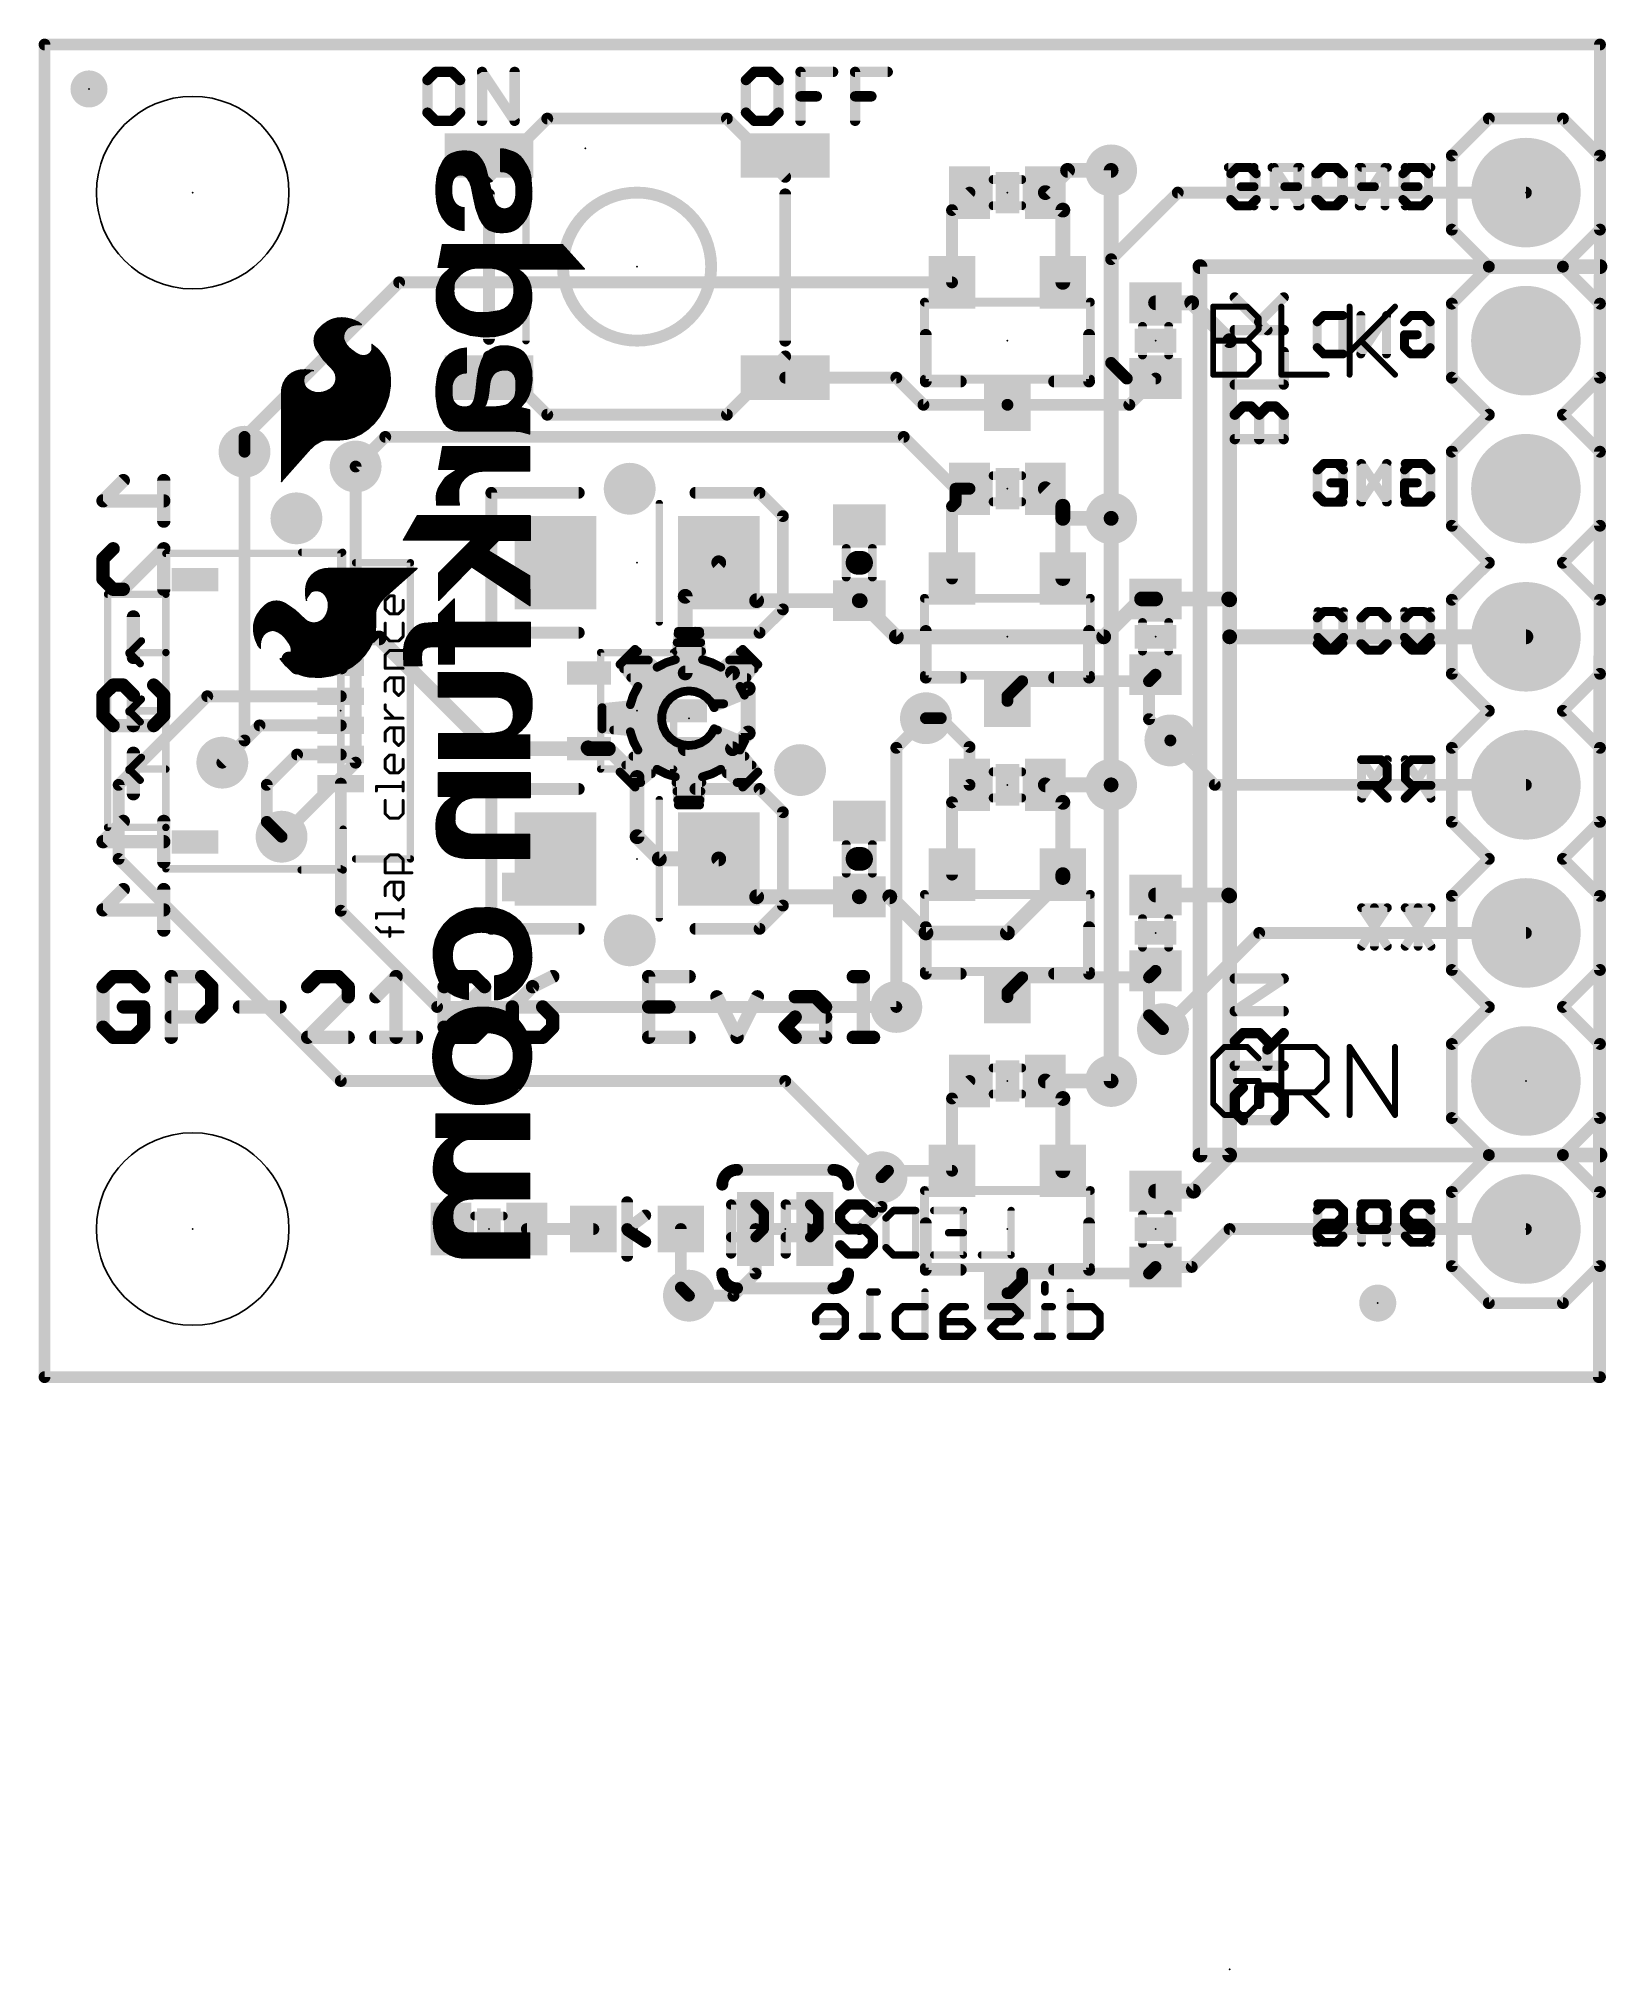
# Model space of a CAD drawing. Extents: x -0.1 to 26.8, y -10.2 to 23.
import ezdxf

# ---------------------------------------------------------------- set-up
doc = ezdxf.new("R2010")
doc.units = 0
for name, color, linetype in [('1', 12, 'CONTINUOUS'), ('16', 132, 'CONTINUOUS'), ('17', 110, 'CONTINUOUS'), ('18', 110, 'CONTINUOUS'), ('20', 53, 'CONTINUOUS'), ('21', 41, 'CONTINUOUS'), ('22', 40, 'CONTINUOUS'), ('23', 53, 'CONTINUOUS'), ('24', 53, 'CONTINUOUS'), ('51', 53, 'CONTINUOUS')]:
    doc.layers.add(name, color=color, linetype=linetype)

# ---------------------------------------------------------------- blocks, each defined once
blk = doc.blocks.new('RECT')
blk.add_solid([(-0.5, -0.5), (0.5, -0.5), (-0.5, 0.5), (0.5, 0.5)])
blk = doc.blocks.new('ROUNDP')
at = {"const_width": 0.5}
blk.add_lwpolyline([(0, -0.25, 1), (0, 0.25, 1), (0, -0.25)], format="xyb", dxfattribs=at)
blk = doc.blocks.new('PIE')
at = {"const_width": 0.5}
blk.add_lwpolyline([(0, -0.25, 1), (0, 0.25, 1), (0, -0.25)], format="xyb", dxfattribs=at)
blk = doc.blocks.new('ROUNDV')
at = {"const_width": 0.5}
blk.add_lwpolyline([(0, -0.25, 1), (0, 0.25, 1), (0, -0.25)], format="xyb", dxfattribs=at)

msp = doc.modelspace()

# ---------------------------------------------------------------- linework, layer by layer
at = {"layer": '1'}
for points, const_width in [([(0, 22.86), (0, 0)], 0.2032), ([(26.67, 22.86), (0, 22.86)], 0.2032), ([(26.67, 0), (26.67, 22.86)], 0.2032), ([(17.541, 20.701), (17.16, 20.32)], 0.254), ([(18.288, 20.701), (17.541, 20.701)], 0.254), ([(15.56, 20.02), (15.86, 20.32)], 0.2032), ([(17.16, 20.32), (17.46, 20.02)], 0.254), ([(18.288, 19.177), (19.431, 20.32)], 0.2032), ([(19.431, 20.32), (25.4, 20.32)], 0.2032), ([(15.56, 18.78), (15.56, 20.02)], 0.2032), ([(17.46, 20.02), (17.46, 18.78)], 0.254), ([(18.288, 17.399), (18.288, 19.177)], 0.2032), ([(3.429, 16.129), (6.08, 18.78)], 0.2032), ([(6.08, 18.78), (15.56, 18.78)], 0.2032), ([(19.67, 18.43), (19.05, 18.43)], 0.254), ([(20.32, 17.78), (19.67, 18.43)], 0.254), ([(20.32, 13.335), (20.32, 17.78)], 0.254), ([(12.7, 17.145), (14.605, 17.145)], 0.2032), ([(14.605, 17.145), (15.07, 16.68)], 0.2032), ([(18.557, 17.13), (18.288, 17.399)], 0.2032), ([(19.05, 17.13), (18.557, 17.13)], 0.2032), ([(18.6, 16.68), (19.05, 17.13)], 0.2032), ([(15.07, 16.68), (16.51, 16.68)], 0.2032), ([(16.51, 16.68), (18.6, 16.68)], 0.2032), ([(3.429, 15.875), (3.429, 16.129)], 0.2032), ([(5.334, 15.621), (5.842, 16.129)], 0.2032), ([(5.842, 16.129), (14.732, 16.129)], 0.2032), ([(14.732, 16.129), (15.621, 15.24)], 0.2032), ([(15.621, 15.24), (15.86, 15.24)], 0.2032), ([(15.621, 15.24), (15.621, 15.001)], 0.2032), ([(17.46, 14.94), (17.16, 15.24)], 0.254), ([(15.621, 15.001), (15.56, 14.94)], 0.2032), ([(15.56, 14.94), (15.56, 13.7)], 0.2032), ([(17.46, 14.732), (17.46, 14.94)], 0.254), ([(17.46, 14.732), (17.46, 13.7)], 0.254), ([(18.288, 14.732), (17.46, 14.732)], 0.254), ([(11.56, 13.97), (10.985, 13.395)], 0.254), ([(12.21, 13.32), (11.56, 13.97)], 0.254), ([(10.985, 13.395), (10.985, 12.08)], 0.254), ([(13.97, 13.32), (12.21, 13.32)], 0.254), ([(13.985, 13.32), (13.97, 13.32)], 0.254), ([(14.605, 12.7), (13.985, 13.32)], 0.254), ([(18.811, 13.35), (18.161, 12.7)], 0.254), ([(19.05, 13.35), (18.811, 13.35)], 0.254), ([(20.305, 13.35), (19.05, 13.35)], 0.254), ([(20.32, 13.335), (20.305, 13.35)], 0.254), ([(20.32, 12.7), (20.32, 13.335)], 0.254), ([(5.08, 12.68), (5.735, 12.68)], 0.254), ([(5.735, 12.68), (7.635, 10.78)], 0.254), ([(18.161, 12.7), (14.605, 12.7)], 0.254), ([(20.32, 8.255), (20.32, 12.7)], 0.254), ([(20.32, 12.7), (25.4, 12.7)], 0.254), ([(4.33, 12.18), (4.191, 12.319)], 0.254), ([(4.33, 12.18), (5.08, 12.18)], 0.254), ([(10.985, 12.08), (11.796, 12.08)], 0.254), ([(11.796, 12.08), (12.065, 11.811)], 0.254), ([(12.065, 11.811), (12.065, 11.049)], 0.254), ([(16.51, 11.684), (16.764, 11.938)], 0.2032), ([(16.764, 11.938), (18.938, 11.938)], 0.2032), ([(18.938, 11.938), (19.05, 12.05)], 0.2032), ([(18.938, 11.938), (18.938, 11.288)], 0.2032), ([(1.27, 10.16), (2.79, 11.68)], 0.2032), ([(2.79, 11.68), (5.08, 11.68)], 0.2032), ([(16.51, 11.6), (16.51, 11.684)], 0.2032), ([(3.048, 10.541), (3.687, 11.18)], 0.2032), ([(3.687, 11.18), (5.08, 11.18)], 0.2032), ([(15.113, 11.303), (15.367, 11.303)], 0.2032), ([(15.367, 11.303), (15.86, 10.81)], 0.2032), ([(18.938, 11.288), (19.304, 10.922)], 0.2032), ([(12.065, 11.049), (11.796, 10.78)], 0.254), ([(3.81, 10.16), (4.33, 10.68)], 0.2032), ([(4.33, 10.68), (5.08, 10.68)], 0.2032), ([(7.635, 10.78), (9.335, 10.78)], 0.254), ([(9.335, 10.78), (9.32, 10.795)], 0.254), ([(9.335, 10.78), (9.667, 10.78)], 0.254), ([(9.667, 10.78), (10.16, 10.287)], 0.254), ([(11.796, 10.78), (10.985, 10.78)], 0.254), ([(15.86, 10.81), (15.86, 10.16)], 0.2032), ([(5.08, 8.001), (5.08, 10.18)], 0.2032), ([(10.16, 10.287), (10.16, 9.271)], 0.254), ([(17.46, 9.86), (17.16, 10.16)], 0.254), ([(17.16, 10.16), (18.288, 10.16)], 0.254), ([(1.27, 8.89), (1.27, 10.16)], 0.2032), ([(3.81, 9.525), (3.81, 10.16)], 0.2032), ([(15.86, 10.16), (15.56, 9.86)], 0.2032), ([(15.56, 9.86), (15.56, 8.62)], 0.2032), ([(17.46, 8.62), (17.46, 9.86)], 0.254), ([(4.064, 9.271), (3.81, 9.525)], 0.2032), ([(10.16, 9.271), (10.541, 8.89)], 0.254), ([(1.27, 8.89), (5.08, 5.08)], 0.2032), ([(10.541, 8.89), (11.56, 8.89)], 0.254), ([(11.56, 8.89), (12.21, 8.24)], 0.254), ([(16.51, 7.62), (17.46, 8.57)], 0.254), ([(17.46, 8.57), (17.46, 8.62)], 0.254), ([(12.21, 8.24), (13.97, 8.24)], 0.254), ([(13.97, 8.24), (14.493, 8.24)], 0.254), ([(14.493, 8.24), (15.113, 7.62)], 0.254), ([(20.305, 8.27), (19.05, 8.27)], 0.254), ([(20.32, 8.255), (20.305, 8.27)], 0.254), ([(20.32, 3.81), (20.32, 8.255)], 0.254), ([(6.731, 6.35), (5.08, 8.001)], 0.2032), ([(15.113, 7.62), (16.51, 7.62)], 0.254), ([(16.51, 6.604), (16.764, 6.858)], 0.2032), ([(16.764, 6.858), (18.938, 6.858)], 0.2032), ([(18.938, 6.858), (19.05, 6.97)], 0.2032), ([(18.938, 6.858), (18.938, 6.208)], 0.2032), ([(16.51, 6.52), (16.51, 6.604)], 0.2032), ([(6.731, 6.35), (14.605, 6.35)], 0.2032), ([(18.938, 6.208), (19.177, 5.969)], 0.2032), ([(5.08, 5.08), (12.7, 5.08)], 0.2032), ([(12.7, 5.08), (14.351, 3.429)], 0.2032), ([(15.56, 4.78), (15.86, 5.08)], 0.2032), ([(17.16, 5.08), (17.46, 4.78)], 0.254), ([(18.288, 5.08), (17.16, 5.08)], 0.254), ([(15.56, 3.54), (15.56, 4.78)], 0.2032), ([(17.46, 4.78), (17.46, 3.54)], 0.254), ([(19.7, 3.19), (20.32, 3.81)], 0.254), ([(14.351, 3.429), (14.462, 3.54)], 0.2032), ([(14.462, 3.54), (15.56, 3.54)], 0.2032), ([(19.05, 3.19), (19.7, 3.19)], 0.254), ([(8.27, 2.54), (9.41, 2.54)], 0.2032), ([(10.91, 1.536), (10.91, 2.54)], 0.2032), ([(19.67, 1.89), (20.32, 2.54)], 0.2032), ([(20.32, 2.54), (25.4, 2.54)], 0.2032), ([(18.938, 1.778), (19.05, 1.89)], 0.2032), ([(19.05, 1.89), (19.67, 1.89)], 0.2032), ([(16.553, 1.44), (16.764, 1.651)], 0.2032), ([(16.764, 1.651), (16.764, 1.778)], 0.2032), ([(16.764, 1.778), (18.938, 1.778)], 0.2032), ([(11.049, 1.397), (10.91, 1.536)], 0.2032), ([(16.51, 1.44), (16.553, 1.44)], 0.2032), ([(0, 0), (26.67, 0)], 0.2032)]:
    msp.add_lwpolyline(points, dxfattribs=dict(at, const_width=const_width))
for points, const_width in [([(0.0508, 22.86, 1), (-0.0508, 22.86)], 0.1016), ([(0, 22.9108, 1), (0, 22.8092)], 0.1016), ([(26.7208, 22.86, 1), (26.6192, 22.86)], 0.1016), ([(26.67, 22.8092, 1), (26.67, 22.9108)], 0.1016), ([(17.541, 20.7645, 1), (17.541, 20.6375)], 0.127), ([(17.5859, 20.6561, 1), (17.4961, 20.7459)], 0.127), ([(18.288, 20.6375, 1), (18.288, 20.7645)], 0.127), ([(15.8959, 20.2841, 1), (15.8241, 20.3559)], 0.1016), ([(17.2049, 20.3649, 1), (17.1151, 20.2751)], 0.127), ([(17.1151, 20.3649, 1), (17.2049, 20.2751)], 0.127), ([(19.431, 20.3708, 1), (19.431, 20.2692)], 0.1016), ([(19.4669, 20.2841, 1), (19.3951, 20.3559)], 0.1016), ([(25.4, 20.2692, 1), (25.4, 20.3708)], 0.1016), ([(15.6108, 20.02, 1), (15.5092, 20.02)], 0.1016), ([(15.5241, 20.0559, 1), (15.5959, 19.9841)], 0.1016), ([(17.5235, 20.02, 1), (17.3965, 20.02)], 0.127), ([(17.4151, 19.9751, 1), (17.5049, 20.0649)], 0.127), ([(18.3388, 19.177, 1), (18.2372, 19.177)], 0.1016), ([(18.2521, 19.2129, 1), (18.3239, 19.1411)], 0.1016), ([(6.08, 18.8308, 1), (6.08, 18.7292)], 0.1016), ([(6.1159, 18.7441, 1), (6.0441, 18.8159)], 0.1016), ([(15.56, 18.7292, 1), (15.56, 18.8308)], 0.1016), ([(15.5092, 18.78, 1), (15.6108, 18.78)], 0.1016), ([(17.3965, 18.78, 1), (17.5235, 18.78)], 0.127), ([(19.05, 18.4935, 1), (19.05, 18.3665)], 0.127), ([(19.7149, 18.4749, 1), (19.6251, 18.3851)], 0.127), ([(19.67, 18.3665, 1), (19.67, 18.4935)], 0.127), ([(20.3835, 17.78, 1), (20.2565, 17.78)], 0.127), ([(20.2751, 17.7351, 1), (20.3649, 17.8249)], 0.127), ([(12.7, 17.1958, 1), (12.7, 17.0942)], 0.1016), ([(14.6409, 17.1809, 1), (14.5691, 17.1091)], 0.1016), ([(14.605, 17.0942, 1), (14.605, 17.1958)], 0.1016), ([(18.3239, 17.4349, 1), (18.2521, 17.3631)], 0.1016), ([(18.2372, 17.399, 1), (18.3388, 17.399)], 0.1016), ([(18.557, 17.1808, 1), (18.557, 17.0792)], 0.1016), ([(19.0859, 17.0941, 1), (19.0141, 17.1659)], 0.1016), ([(19.05, 17.0792, 1), (19.05, 17.1808)], 0.1016), ([(18.5211, 17.0941, 1), (18.5929, 17.1659)], 0.1016), ([(15.07, 16.7308, 1), (15.07, 16.6292)], 0.1016), ([(15.0341, 16.6441, 1), (15.1059, 16.7159)], 0.1016), ([(16.51, 16.7308, 1), (16.51, 16.6292)], 0.1016), ([(16.51, 16.6292, 1), (16.51, 16.7308)], 0.1016), ([(18.5641, 16.7159, 1), (18.6359, 16.6441)], 0.1016), ([(18.6, 16.6292, 1), (18.6, 16.7308)], 0.1016), ([(3.4798, 16.129, 1), (3.3782, 16.129)], 0.1016), ([(5.842, 16.1798, 1), (5.842, 16.0782)], 0.1016), ([(5.8779, 16.0931, 1), (5.8061, 16.1649)], 0.1016), ([(14.7679, 16.1649, 1), (14.6961, 16.0931)], 0.1016), ([(14.732, 16.0782, 1), (14.732, 16.1798)], 0.1016), ([(3.3931, 16.1649, 1), (3.4649, 16.0931)], 0.1016), ([(3.3782, 15.875, 1), (3.4798, 15.875)], 0.1016), ([(5.2981, 15.6569, 1), (5.3699, 15.5851)], 0.1016), ([(15.621, 15.2908, 1), (15.621, 15.1892)], 0.1016), ([(15.6718, 15.24, 1), (15.5702, 15.24)], 0.1016), ([(15.5851, 15.2041, 1), (15.6569, 15.2759)], 0.1016), ([(15.86, 15.1892, 1), (15.86, 15.2908)], 0.1016), ([(17.2049, 15.2849, 1), (17.1151, 15.1951)], 0.127), ([(15.6108, 14.94, 1), (15.5092, 14.94)], 0.1016), ([(15.5241, 14.9759, 1), (15.5959, 14.9041)], 0.1016), ([(15.5702, 15.001, 1), (15.6718, 15.001)], 0.1016), ([(15.6569, 14.9651, 1), (15.5851, 15.0369)], 0.1016), ([(17.5235, 14.94, 1), (17.3965, 14.94)], 0.127), ([(17.4151, 14.8951, 1), (17.5049, 14.9849)], 0.127), ([(17.5235, 14.732, 1), (17.3965, 14.732)], 0.127), ([(17.46, 14.7955, 1), (17.46, 14.6685)], 0.127), ([(17.3965, 14.732, 1), (17.5235, 14.732)], 0.127), ([(18.288, 14.6685, 1), (18.288, 14.7955)], 0.127), ([(11.6049, 14.0149, 1), (11.5151, 13.9251)], 0.127), ([(11.6049, 13.9251, 1), (11.5151, 14.0149)], 0.127), ([(15.5092, 13.7, 1), (15.6108, 13.7)], 0.1016), ([(17.3965, 13.7, 1), (17.5235, 13.7)], 0.127), ([(11.0485, 13.395, 1), (10.9215, 13.395)], 0.127), ([(10.9401, 13.4399, 1), (11.0299, 13.3501)], 0.127), ([(12.21, 13.3835, 1), (12.21, 13.2565)], 0.127), ([(12.1651, 13.2751, 1), (12.2549, 13.3649)], 0.127), ([(13.97, 13.3835, 1), (13.97, 13.2565)], 0.127), ([(14.0299, 13.3649, 1), (13.9401, 13.2751)], 0.127), ([(13.97, 13.2565, 1), (13.97, 13.3835)], 0.127), ([(13.985, 13.2565, 1), (13.985, 13.3835)], 0.127), ([(18.811, 13.4135, 1), (18.811, 13.2865)], 0.127), ([(18.8559, 13.3051, 1), (18.7661, 13.3949)], 0.127), ([(19.05, 13.4135, 1), (19.05, 13.2865)], 0.127), ([(19.05, 13.2865, 1), (19.05, 13.4135)], 0.127), ([(20.3499, 13.3949, 1), (20.2601, 13.3051)], 0.127), ([(20.3835, 13.335, 1), (20.2565, 13.335)], 0.127), ([(20.2565, 13.335, 1), (20.3835, 13.335)], 0.127), ([(20.2751, 13.2901, 1), (20.3649, 13.3799)], 0.127), ([(20.305, 13.2865, 1), (20.305, 13.4135)], 0.127), ([(5.08, 12.7435, 1), (5.08, 12.6165)], 0.127), ([(5.7799, 12.7249, 1), (5.6901, 12.6351)], 0.127), ([(5.735, 12.6165, 1), (5.735, 12.7435)], 0.127), ([(14.605, 12.7635, 1), (14.605, 12.6365)], 0.127), ([(14.5601, 12.6551, 1), (14.6499, 12.7449)], 0.127), ([(18.1161, 12.7449, 1), (18.2059, 12.6551)], 0.127), ([(18.161, 12.6365, 1), (18.161, 12.7635)], 0.127), ([(20.3835, 12.7, 1), (20.2565, 12.7)], 0.127), ([(20.32, 12.7635, 1), (20.32, 12.6365)], 0.127), ([(20.2565, 12.7, 1), (20.3835, 12.7)], 0.127), ([(25.4, 12.6365, 1), (25.4, 12.7635)], 0.127), ([(4.2359, 12.3639, 1), (4.1461, 12.2741)], 0.127), ([(4.33, 12.2435, 1), (4.33, 12.1165)], 0.127), ([(4.2851, 12.1351, 1), (4.3749, 12.2249)], 0.127), ([(5.08, 12.1165, 1), (5.08, 12.2435)], 0.127), ([(10.985, 12.1435, 1), (10.985, 12.0165)], 0.127), ([(10.9215, 12.08, 1), (11.0485, 12.08)], 0.127), ([(11.8409, 12.1249, 1), (11.7511, 12.0351)], 0.127), ([(11.796, 12.0165, 1), (11.796, 12.1435)], 0.127), ([(12.1285, 11.811, 1), (12.0015, 11.811)], 0.127), ([(16.764, 11.9888, 1), (16.764, 11.8872)], 0.1016), ([(16.7999, 11.9021, 1), (16.7281, 11.9739)], 0.1016), ([(18.9888, 11.938, 1), (18.8872, 11.938)], 0.1016), ([(18.9021, 11.9739, 1), (18.9739, 11.9021)], 0.1016), ([(18.938, 11.8872, 1), (18.938, 11.9888)], 0.1016), ([(19.0859, 12.0141, 1), (19.0141, 12.0859)], 0.1016), ([(2.79, 11.7308, 1), (2.79, 11.6292)], 0.1016), ([(2.8259, 11.6441, 1), (2.7541, 11.7159)], 0.1016), ([(5.08, 11.6292, 1), (5.08, 11.7308)], 0.1016), ([(12.0201, 11.7661, 1), (12.1099, 11.8559)], 0.127), ([(16.5608, 11.684, 1), (16.4592, 11.684)], 0.1016), ([(16.4741, 11.7199, 1), (16.5459, 11.6481)], 0.1016), ([(16.4592, 11.6, 1), (16.5608, 11.6)], 0.1016), ([(3.687, 11.2308, 1), (3.687, 11.1292)], 0.1016), ([(3.7229, 11.1441, 1), (3.6511, 11.2159)], 0.1016), ([(5.08, 11.1292, 1), (5.08, 11.2308)], 0.1016), ([(15.113, 11.3538, 1), (15.113, 11.2522)], 0.1016), ([(15.4029, 11.3389, 1), (15.3311, 11.2671)], 0.1016), ([(15.367, 11.2522, 1), (15.367, 11.3538)], 0.1016), ([(18.9739, 11.3239, 1), (18.9021, 11.2521)], 0.1016), ([(18.8872, 11.288, 1), (18.9888, 11.288)], 0.1016), ([(12.0015, 11.049, 1), (12.1285, 11.049)], 0.127), ([(12.1099, 11.0041, 1), (12.0201, 11.0939)], 0.127), ([(19.2681, 10.8861, 1), (19.3399, 10.9579)], 0.1016), ([(3.0121, 10.5769, 1), (3.0839, 10.5051)], 0.1016), ([(4.33, 10.7308, 1), (4.33, 10.6292)], 0.1016), ([(4.3659, 10.6441, 1), (4.2941, 10.7159)], 0.1016), ([(5.08, 10.6292, 1), (5.08, 10.7308)], 0.1016), ([(7.635, 10.8435, 1), (7.635, 10.7165)], 0.127), ([(7.5901, 10.7351, 1), (7.6799, 10.8249)], 0.127), ([(9.3649, 10.8399, 1), (9.2751, 10.7501)], 0.127), ([(9.335, 10.8435, 1), (9.335, 10.7165)], 0.127), ([(9.2901, 10.7351, 1), (9.3799, 10.8249)], 0.127), ([(9.335, 10.7165, 1), (9.335, 10.8435)], 0.127), ([(9.7119, 10.8249, 1), (9.6221, 10.7351)], 0.127), ([(9.667, 10.7165, 1), (9.667, 10.8435)], 0.127), ([(10.985, 10.8435, 1), (10.985, 10.7165)], 0.127), ([(11.7511, 10.8249, 1), (11.8409, 10.7351)], 0.127), ([(11.796, 10.7165, 1), (11.796, 10.8435)], 0.127), ([(15.9108, 10.81, 1), (15.8092, 10.81)], 0.1016), ([(15.8241, 10.7741, 1), (15.8959, 10.8459)], 0.1016), ([(5.1308, 10.18, 1), (5.0292, 10.18)], 0.1016), ([(10.2235, 10.287, 1), (10.0965, 10.287)], 0.127), ([(10.1151, 10.2421, 1), (10.2049, 10.3319)], 0.127), ([(17.2049, 10.2049, 1), (17.1151, 10.1151)], 0.127), ([(17.16, 10.2235, 1), (17.16, 10.0965)], 0.127), ([(18.288, 10.0965, 1), (18.288, 10.2235)], 0.127), ([(1.3208, 10.16, 1), (1.2192, 10.16)], 0.1016), ([(1.2341, 10.1959, 1), (1.3059, 10.1241)], 0.1016), ([(3.8608, 10.16, 1), (3.7592, 10.16)], 0.1016), ([(3.7741, 10.1959, 1), (3.8459, 10.1241)], 0.1016), ([(15.6108, 9.86, 1), (15.5092, 9.86)], 0.1016), ([(15.5241, 9.8959, 1), (15.5959, 9.8241)], 0.1016), ([(15.8092, 10.16, 1), (15.9108, 10.16)], 0.1016), ([(15.8959, 10.1241, 1), (15.8241, 10.1959)], 0.1016), ([(17.5235, 9.86, 1), (17.3965, 9.86)], 0.127), ([(17.4151, 9.8151, 1), (17.5049, 9.9049)], 0.127), ([(3.8459, 9.5609, 1), (3.7741, 9.4891)], 0.1016), ([(3.7592, 9.525, 1), (3.8608, 9.525)], 0.1016), ([(4.0281, 9.2351, 1), (4.0999, 9.3069)], 0.1016), ([(10.2049, 9.3159, 1), (10.1151, 9.2261)], 0.127), ([(10.0965, 9.271, 1), (10.2235, 9.271)], 0.127), ([(1.3059, 8.9259, 1), (1.2341, 8.8541)], 0.1016), ([(10.541, 8.9535, 1), (10.541, 8.8265)], 0.127), ([(10.4961, 8.8451, 1), (10.5859, 8.9349)], 0.127), ([(11.6049, 8.9349, 1), (11.5151, 8.8451)], 0.127), ([(11.56, 8.8265, 1), (11.56, 8.9535)], 0.127), ([(1.2192, 8.89, 1), (1.3208, 8.89)], 0.1016), ([(15.5092, 8.62, 1), (15.6108, 8.62)], 0.1016), ([(17.5235, 8.62, 1), (17.3965, 8.62)], 0.127), ([(17.3965, 8.62, 1), (17.5235, 8.62)], 0.127), ([(17.3965, 8.57, 1), (17.5235, 8.57)], 0.127), ([(17.5049, 8.5251, 1), (17.4151, 8.6149)], 0.127), ([(12.21, 8.3035, 1), (12.21, 8.1765)], 0.127), ([(12.1651, 8.1951, 1), (12.2549, 8.2849)], 0.127), ([(13.97, 8.3035, 1), (13.97, 8.1765)], 0.127), ([(13.97, 8.1765, 1), (13.97, 8.3035)], 0.127), ([(14.5379, 8.2849, 1), (14.4481, 8.1951)], 0.127), ([(14.493, 8.1765, 1), (14.493, 8.3035)], 0.127), ([(19.05, 8.3335, 1), (19.05, 8.2065)], 0.127), ([(20.3499, 8.3149, 1), (20.2601, 8.2251)], 0.127), ([(20.3835, 8.255, 1), (20.2565, 8.255)], 0.127), ([(20.2565, 8.255, 1), (20.3835, 8.255)], 0.127), ([(20.2751, 8.2101, 1), (20.3649, 8.2999)], 0.127), ([(20.305, 8.2065, 1), (20.305, 8.3335)], 0.127), ([(5.1159, 8.0369, 1), (5.0441, 7.9651)], 0.1016), ([(5.0292, 8.001, 1), (5.1308, 8.001)], 0.1016), ([(15.113, 7.6835, 1), (15.113, 7.5565)], 0.127), ([(15.0681, 7.5751, 1), (15.1579, 7.6649)], 0.127), ([(16.4651, 7.6649, 1), (16.5549, 7.5751)], 0.127), ([(16.51, 7.5565, 1), (16.51, 7.6835)], 0.127), ([(16.764, 6.9088, 1), (16.764, 6.8072)], 0.1016), ([(16.7999, 6.8221, 1), (16.7281, 6.8939)], 0.1016), ([(18.9888, 6.858, 1), (18.8872, 6.858)], 0.1016), ([(18.938, 6.8072, 1), (18.938, 6.9088)], 0.1016), ([(19.0859, 6.9341, 1), (19.0141, 7.0059)], 0.1016), ([(16.5608, 6.604, 1), (16.4592, 6.604)], 0.1016), ([(16.4741, 6.6399, 1), (16.5459, 6.5681)], 0.1016), ([(18.9021, 6.8939, 1), (18.9739, 6.8221)], 0.1016), ([(6.731, 6.4008, 1), (6.731, 6.2992)], 0.1016), ([(6.6951, 6.3141, 1), (6.7669, 6.3859)], 0.1016), ([(14.605, 6.2992, 1), (14.605, 6.4008)], 0.1016), ([(16.4592, 6.52, 1), (16.5608, 6.52)], 0.1016), ([(18.9739, 6.2439, 1), (18.9021, 6.1721)], 0.1016), ([(18.8872, 6.208, 1), (18.9888, 6.208)], 0.1016), ([(19.1411, 5.9331, 1), (19.2129, 6.0049)], 0.1016), ([(5.08, 5.1308, 1), (5.08, 5.0292)], 0.1016), ([(5.0441, 5.0441, 1), (5.1159, 5.1159)], 0.1016), ([(12.7359, 5.1159, 1), (12.6641, 5.0441)], 0.1016), ([(12.7, 5.0292, 1), (12.7, 5.1308)], 0.1016), ([(15.8959, 5.0441, 1), (15.8241, 5.1159)], 0.1016), ([(17.2049, 5.1249, 1), (17.1151, 5.0351)], 0.127), ([(17.16, 5.1435, 1), (17.16, 5.0165)], 0.127), ([(18.288, 5.0165, 1), (18.288, 5.1435)], 0.127), ([(15.6108, 4.78, 1), (15.5092, 4.78)], 0.1016), ([(15.5241, 4.8159, 1), (15.5959, 4.7441)], 0.1016), ([(17.5235, 4.78, 1), (17.3965, 4.78)], 0.127), ([(17.4151, 4.7351, 1), (17.5049, 4.8249)], 0.127), ([(20.2565, 3.81, 1), (20.3835, 3.81)], 0.127), ([(20.3649, 3.7651, 1), (20.2751, 3.8549)], 0.127), ([(14.3151, 3.4649, 1), (14.3869, 3.3931)], 0.1016), ([(14.3151, 3.3931, 1), (14.3869, 3.4649)], 0.1016), ([(14.462, 3.5908, 1), (14.462, 3.4892)], 0.1016), ([(14.4979, 3.5041, 1), (14.4261, 3.5759)], 0.1016), ([(15.5092, 3.54, 1), (15.6108, 3.54)], 0.1016), ([(15.56, 3.4892, 1), (15.56, 3.5908)], 0.1016), ([(17.3965, 3.54, 1), (17.5235, 3.54)], 0.127), ([(19.05, 3.2535, 1), (19.05, 3.1265)], 0.127), ([(19.7, 3.1265, 1), (19.7, 3.2535)], 0.127), ([(19.6551, 3.2349, 1), (19.7449, 3.1451)], 0.127), ([(8.27, 2.5908, 1), (8.27, 2.4892)], 0.1016), ([(9.41, 2.4892, 1), (9.41, 2.5908)], 0.1016), ([(10.9608, 2.54, 1), (10.8592, 2.54)], 0.1016), ([(20.32, 2.5908, 1), (20.32, 2.4892)], 0.1016), ([(20.3559, 2.5041, 1), (20.2841, 2.5759)], 0.1016), ([(25.4, 2.4892, 1), (25.4, 2.5908)], 0.1016), ([(19.05, 1.9408, 1), (19.05, 1.8392)], 0.1016), ([(19.0859, 1.8541, 1), (19.0141, 1.9259)], 0.1016), ([(19.67, 1.8392, 1), (19.67, 1.9408)], 0.1016), ([(16.8148, 1.778, 1), (16.7132, 1.778)], 0.1016), ([(16.764, 1.8288, 1), (16.764, 1.7272)], 0.1016), ([(16.7132, 1.651, 1), (16.8148, 1.651)], 0.1016), ([(16.7999, 1.6151, 1), (16.7281, 1.6869)], 0.1016), ([(18.9021, 1.8139, 1), (18.9739, 1.7421)], 0.1016), ([(18.938, 1.7272, 1), (18.938, 1.8288)], 0.1016), ([(19.6341, 1.9259, 1), (19.7059, 1.8541)], 0.1016), ([(10.9459, 1.5719, 1), (10.8741, 1.5001)], 0.1016), ([(10.8592, 1.536, 1), (10.9608, 1.536)], 0.1016), ([(11.0131, 1.3611, 1), (11.0849, 1.4329)], 0.1016), ([(16.51, 1.4908, 1), (16.51, 1.3892)], 0.1016), ([(16.5171, 1.4759, 1), (16.5889, 1.4041)], 0.1016), ([(16.553, 1.3892, 1), (16.553, 1.4908)], 0.1016), ([(0, 0.0508, 1), (0, -0.0508)], 0.1016), ([(-0.0508, 0, 1), (0.0508, 0)], 0.1016), ([(26.6192, 0, 1), (26.7208, 0)], 0.1016), ([(26.67, -0.0508, 1), (26.67, 0.0508)], 0.1016)]:
    msp.add_lwpolyline(points, format="xyb", dxfattribs=dict(at, const_width=const_width))
at = {"layer": '16'}
for points, const_width in [([(0, 22.86), (0, 0)], 0.2032), ([(26.67, 22.86), (0, 22.86)], 0.2032), ([(26.67, 0), (26.67, 22.86)], 0.2032), ([(18.288, 14.732), (18.288, 20.701)], 0.254), ([(3.429, 10.922), (3.429, 15.875)], 0.2032), ([(5.334, 10.541), (5.334, 15.621)], 0.2032), ([(1.3498, 15.3797), (1.0024, 15.0323)], 0.2286), ([(2.0447, 15.3797), (2.0447, 14.6848)], 0.2286), ([(1.0024, 15.0323), (2.0447, 15.0323)], 0.2286), ([(18.288, 10.16), (18.288, 14.732)], 0.254), ([(1.0024, 14.0366), (1.1761, 14.2103)], 0.2286), ([(2.0447, 14.2103), (1.3498, 13.5154)], 0.2286), ([(2.0447, 13.5154), (2.0447, 14.2103)], 0.2286), ([(1.0024, 13.6892), (1.0024, 14.0366)], 0.2286), ([(1.1761, 13.5154), (1.0024, 13.6892)], 0.2286), ([(1.3498, 13.5154), (1.1761, 13.5154)], 0.2286), ([(1.5236, 13.0409), (1.5236, 12.346)], 0.2286), ([(1.0024, 11.6978), (1.1761, 11.8715)], 0.2286), ([(1.1761, 11.8715), (1.3498, 11.8715)], 0.2286), ([(1.3498, 11.8715), (1.5236, 11.6978)], 0.2286), ([(1.871, 11.8715), (2.0447, 11.6978)], 0.2286), ([(1.0024, 11.3504), (1.0024, 11.6978)], 0.2286), ([(1.5236, 11.6978), (1.5236, 11.1767)], 0.2286), ([(2.0447, 11.6978), (2.0447, 11.3504)], 0.2286), ([(1.1761, 11.1767), (1.0024, 11.3504)], 0.2286), ([(1.871, 11.1767), (1.1761, 11.1767)], 0.2286), ([(2.0447, 11.3504), (1.871, 11.1767)], 0.2286), ([(14.605, 10.795), (15.113, 11.303)], 0.2032), ([(3.048, 10.541), (3.429, 10.922)], 0.2032), ([(19.304, 10.922), (20.066, 10.16)], 0.2032), ([(1.5236, 10.7021), (1.5236, 10.0073)], 0.2286), ([(4.064, 9.271), (5.334, 10.541)], 0.2032), ([(14.605, 6.35), (14.605, 10.795)], 0.2032), ([(18.288, 10.16), (18.288, 5.08)], 0.254), ([(20.066, 10.16), (25.4, 10.16)], 0.2032), ([(1.3498, 9.5327), (1.0024, 9.1853)], 0.2286), ([(2.0447, 9.5327), (2.0447, 8.8379)], 0.2286), ([(1.0024, 9.1853), (2.0447, 9.1853)], 0.2286), ([(1.3498, 8.3633), (1.0024, 8.0159)], 0.2286), ([(2.0447, 8.3633), (2.0447, 7.6685)], 0.2286), ([(1.0024, 8.0159), (2.0447, 8.0159)], 0.2286), ([(19.177, 5.969), (20.828, 7.62)], 0.2032), ([(20.828, 7.62), (25.4, 7.62)], 0.2032), ([(14.351, 3.429), (14.351, 2.921)], 0.2032), ([(14.351, 2.921), (13.97, 2.54)], 0.2032), ([(12.192, 1.778), (12.192, 2.54)], 0.2032), ([(12.319, 2.54), (13.081, 2.54)], 0.2032), ([(13.97, 2.54), (13.208, 2.54)], 0.2032), ([(11.811, 1.397), (12.192, 1.778)], 0.2032), ([(11.049, 1.397), (11.811, 1.397)], 0.2032), ([(0, 0), (26.67, 0)], 0.2032)]:
    msp.add_lwpolyline(points, dxfattribs=dict(at, const_width=const_width))
for points, const_width in [([(0.0508, 22.86, 1), (-0.0508, 22.86)], 0.1016), ([(0, 22.9108, 1), (0, 22.8092)], 0.1016), ([(26.7208, 22.86, 1), (26.6192, 22.86)], 0.1016), ([(26.67, 22.8092, 1), (26.67, 22.9108)], 0.1016), ([(18.3515, 20.701, 1), (18.2245, 20.701)], 0.127), ([(3.4798, 15.875, 1), (3.3782, 15.875)], 0.1016), ([(5.3848, 15.621, 1), (5.2832, 15.621)], 0.1016), ([(1.3903, 15.3393, 1), (1.3094, 15.4201)], 0.1143), ([(2.1019, 15.3797, 1), (1.9876, 15.3797)], 0.1143), ([(1.0024, 15.0894, 1), (1.0024, 14.9751)], 0.1143), ([(0.962, 15.0727, 1), (1.0428, 14.9919)], 0.1143), ([(2.0447, 14.9751, 1), (2.0447, 15.0894)], 0.1143), ([(1.9876, 14.6848, 1), (2.1019, 14.6848)], 0.1143), ([(18.3515, 14.732, 1), (18.2245, 14.732)], 0.127), ([(18.2245, 14.732, 1), (18.3515, 14.732)], 0.127), ([(1.2165, 14.1699, 1), (1.1357, 14.2507)], 0.1143), ([(2.1019, 14.2103, 1), (1.9876, 14.2103)], 0.1143), ([(2.0851, 14.1699, 1), (2.0043, 14.2507)], 0.1143), ([(1.0596, 14.0366, 1), (0.9453, 14.0366)], 0.1143), ([(0.962, 14.077, 1), (1.0428, 13.9962)], 0.1143), ([(1.0428, 13.7296, 1), (0.962, 13.6487)], 0.1143), ([(0.9453, 13.6892, 1), (1.0596, 13.6892)], 0.1143), ([(1.1761, 13.5726, 1), (1.1761, 13.4583)], 0.1143), ([(1.1357, 13.475, 1), (1.2165, 13.5559)], 0.1143), ([(1.3094, 13.5559, 1), (1.3903, 13.475)], 0.1143), ([(1.3498, 13.4583, 1), (1.3498, 13.5726)], 0.1143), ([(1.9876, 13.5154, 1), (2.1019, 13.5154)], 0.1143), ([(1.5807, 13.0409, 1), (1.4664, 13.0409)], 0.1143), ([(1.4664, 12.346, 1), (1.5807, 12.346)], 0.1143), ([(1.1761, 11.9287, 1), (1.1761, 11.8144)], 0.1143), ([(1.2165, 11.8311, 1), (1.1357, 11.9119)], 0.1143), ([(1.3903, 11.9119, 1), (1.3094, 11.8311)], 0.1143), ([(1.3498, 11.8144, 1), (1.3498, 11.9287)], 0.1143), ([(1.9114, 11.9119, 1), (1.8306, 11.8311)], 0.1143), ([(1.0596, 11.6978, 1), (0.9453, 11.6978)], 0.1143), ([(0.962, 11.7382, 1), (1.0428, 11.6574)], 0.1143), ([(1.5807, 11.6978, 1), (1.4664, 11.6978)], 0.1143), ([(1.4831, 11.6574, 1), (1.564, 11.7382)], 0.1143), ([(2.1019, 11.6978, 1), (1.9876, 11.6978)], 0.1143), ([(2.0043, 11.6574, 1), (2.0851, 11.7382)], 0.1143), ([(1.0428, 11.3908, 1), (0.962, 11.31)], 0.1143), ([(0.9453, 11.3504, 1), (1.0596, 11.3504)], 0.1143), ([(1.1761, 11.2338, 1), (1.1761, 11.1195)], 0.1143), ([(1.1357, 11.1362, 1), (1.2165, 11.2171)], 0.1143), ([(1.8306, 11.2171, 1), (1.9114, 11.1362)], 0.1143), ([(1.871, 11.1195, 1), (1.871, 11.2338)], 0.1143), ([(1.9876, 11.3504, 1), (2.1019, 11.3504)], 0.1143), ([(2.0851, 11.31, 1), (2.0043, 11.3908)], 0.1143), ([(15.1489, 11.2671, 1), (15.0771, 11.3389)], 0.1016), ([(1.4664, 11.1767, 1), (1.5807, 11.1767)], 0.1143), ([(3.3782, 10.922, 1), (3.4798, 10.922)], 0.1016), ([(3.4649, 10.8861, 1), (3.3931, 10.9579)], 0.1016), ([(19.3399, 10.9579, 1), (19.2681, 10.8861)], 0.1016), ([(1.5807, 10.7021, 1), (1.4664, 10.7021)], 0.1143), ([(3.0121, 10.5769, 1), (3.0839, 10.5051)], 0.1016), ([(5.3699, 10.5051, 1), (5.2981, 10.5769)], 0.1016), ([(14.6558, 10.795, 1), (14.5542, 10.795)], 0.1016), ([(14.5691, 10.8309, 1), (14.6409, 10.7591)], 0.1016), ([(5.2832, 10.541, 1), (5.3848, 10.541)], 0.1016), ([(18.3515, 10.16, 1), (18.2245, 10.16)], 0.127), ([(1.4664, 10.0073, 1), (1.5807, 10.0073)], 0.1143), ([(18.2245, 10.16, 1), (18.3515, 10.16)], 0.127), ([(20.066, 10.2108, 1), (20.066, 10.1092)], 0.1016), ([(20.0301, 10.1241, 1), (20.1019, 10.1959)], 0.1016), ([(25.4, 10.1092, 1), (25.4, 10.2108)], 0.1016), ([(1.3903, 9.4923, 1), (1.3094, 9.5731)], 0.1143), ([(2.1019, 9.5327, 1), (1.9876, 9.5327)], 0.1143), ([(1.0024, 9.2424, 1), (1.0024, 9.1281)], 0.1143), ([(0.962, 9.2257, 1), (1.0428, 9.1449)], 0.1143), ([(2.0447, 9.1281, 1), (2.0447, 9.2424)], 0.1143), ([(4.0281, 9.3069, 1), (4.0999, 9.2351)], 0.1016), ([(1.9876, 8.8379, 1), (2.1019, 8.8379)], 0.1143), ([(1.3903, 8.3229, 1), (1.3094, 8.4037)], 0.1143), ([(2.1019, 8.3633, 1), (1.9876, 8.3633)], 0.1143), ([(1.0024, 8.073, 1), (1.0024, 7.9587)], 0.1143), ([(0.962, 8.0563, 1), (1.0428, 7.9755)], 0.1143), ([(2.0447, 7.9587, 1), (2.0447, 8.073)], 0.1143), ([(1.9876, 7.6685, 1), (2.1019, 7.6685)], 0.1143), ([(20.828, 7.6708, 1), (20.828, 7.5692)], 0.1016), ([(20.8639, 7.5841, 1), (20.7921, 7.6559)], 0.1016), ([(25.4, 7.5692, 1), (25.4, 7.6708)], 0.1016), ([(14.5542, 6.35, 1), (14.6558, 6.35)], 0.1016), ([(19.1411, 6.0049, 1), (19.2129, 5.9331)], 0.1016), ([(18.2245, 5.08, 1), (18.3515, 5.08)], 0.127), ([(14.4018, 3.429, 1), (14.3002, 3.429)], 0.1016), ([(14.3869, 2.8851, 1), (14.3151, 2.9569)], 0.1016), ([(14.3002, 2.921, 1), (14.4018, 2.921)], 0.1016), ([(12.2428, 2.54, 1), (12.1412, 2.54)], 0.1016), ([(12.319, 2.5908, 1), (12.319, 2.4892)], 0.1016), ([(13.081, 2.4892, 1), (13.081, 2.5908)], 0.1016), ([(13.208, 2.5908, 1), (13.208, 2.4892)], 0.1016), ([(13.9341, 2.5759, 1), (14.0059, 2.5041)], 0.1016), ([(13.97, 2.4892, 1), (13.97, 2.5908)], 0.1016), ([(12.1412, 1.778, 1), (12.2428, 1.778)], 0.1016), ([(12.2279, 1.7421, 1), (12.1561, 1.8139)], 0.1016), ([(11.049, 1.4478, 1), (11.049, 1.3462)], 0.1016), ([(11.7751, 1.4329, 1), (11.8469, 1.3611)], 0.1016), ([(11.811, 1.3462, 1), (11.811, 1.4478)], 0.1016), ([(0, 0.0508, 1), (0, -0.0508)], 0.1016), ([(-0.0508, 0, 1), (0.0508, 0)], 0.1016), ([(26.6192, 0, 1), (26.7208, 0)], 0.1016), ([(26.67, -0.0508, 1), (26.67, 0.0508)], 0.1016)]:
    msp.add_lwpolyline(points, format="xyb", dxfattribs=dict(at, const_width=const_width))
at = {"layer": '20', "const_width": 0.2032}
for points in [[(26.67, 22.86), (0, 22.86)], [(0, 22.86), (0, 0)], [(26.65, 0), (26.67, 22.86)], [(0, 0), (26.65, 0)]]:
    msp.add_lwpolyline(points, dxfattribs=at)
at = {"layer": '20', "const_width": 0.1016}
for points in [[(0, 22.9108, 1), (0, 22.8092)], [(0.0508, 22.86, 1), (-0.0508, 22.86)], [(26.7208, 22.86, 1), (26.6192, 22.86)], [(26.67, 22.8092, 1), (26.67, 22.9108)], [(0, 0.0508, 1), (0, -0.0508)], [(-0.0508, 0, 1), (0.0508, 0)], [(26.5992, 0, 1), (26.7008, 0)], [(26.65, -0.0508, 1), (26.65, 0.0508)]]:
    msp.add_lwpolyline(points, format="xyb", dxfattribs=at)
at = {"layer": '20'}
for centre in [(2.54, 20.32), (2.54, 2.54)]:
    msp.add_circle(centre, 1.651, dxfattribs=at)
at = {"layer": '21'}
for points, const_width in [([(6.6104, 22.251, 1), (6.5214, 22.251)], 0.0889), ([(6.5345, 22.2824, 1), (6.5973, 22.2196)], 0.0889), ([(6.7057, 22.4353, 1), (6.7057, 22.3464)], 0.0889), ([(6.7371, 22.3594, 1), (6.6743, 22.4222)], 0.0889), ([(7.0168, 22.4222, 1), (6.9539, 22.3594)], 0.0889), ([(6.9854, 22.3464, 1), (6.9854, 22.4353)], 0.0889), ([(7.1696, 22.251, 1), (7.0807, 22.251)], 0.0889), ([(7.0937, 22.2196, 1), (7.1566, 22.2824)], 0.0889), ([(7.5384, 22.4155, 1), (7.4644, 22.3662)], 0.0889), ([(7.5459, 22.3908, 1), (7.457, 22.3908)], 0.0889), ([(8.1051, 22.3908, 1), (8.0162, 22.3908)], 0.0889), ([(12.0714, 22.251, 1), (11.9825, 22.251)], 0.0889), ([(11.9955, 22.2824, 1), (12.0583, 22.2196)], 0.0889), ([(12.1667, 22.4353, 1), (12.1667, 22.3464)], 0.0889), ([(12.1981, 22.3594, 1), (12.1353, 22.4222)], 0.0889), ([(12.4778, 22.4222, 1), (12.4149, 22.3594)], 0.0889), ([(12.4464, 22.3464, 1), (12.4464, 22.4353)], 0.0889), ([(12.6306, 22.251, 1), (12.5417, 22.251)], 0.0889), ([(12.5547, 22.2196, 1), (12.6176, 22.2824)], 0.0889), ([(12.9624, 22.4353, 1), (12.9624, 22.3464)], 0.0889), ([(13.0069, 22.3908, 1), (12.918, 22.3908)], 0.0889), ([(13.5217, 22.3464, 1), (13.5217, 22.4353)], 0.0889), ([(13.8979, 22.4353, 1), (13.8979, 22.3464)], 0.0889), ([(13.9424, 22.3908, 1), (13.8535, 22.3908)], 0.0889), ([(14.4572, 22.3464, 1), (14.4572, 22.4353)], 0.0889), ([(12.9624, 22.0158, 1), (12.9624, 21.9269)], 0.0889), ([(13.2421, 21.9269, 1), (13.2421, 22.0158)], 0.0889), ([(13.8979, 22.0158, 1), (13.8979, 21.9269)], 0.0889), ([(14.1776, 21.9269, 1), (14.1776, 22.0158)], 0.0889), ([(6.5214, 21.6917, 1), (6.6104, 21.6917)], 0.0889), ([(6.5973, 21.7231, 1), (6.5345, 21.6603)], 0.0889), ([(6.7057, 21.5964, 1), (6.7057, 21.5074)], 0.0889), ([(6.6743, 21.5205, 1), (6.7371, 21.5833)], 0.0889), ([(6.9539, 21.5833, 1), (7.0168, 21.5205)], 0.0889), ([(6.9854, 21.5074, 1), (6.9854, 21.5964)], 0.0889), ([(7.0807, 21.6917, 1), (7.1696, 21.6917)], 0.0889), ([(7.1566, 21.6603, 1), (7.0937, 21.7231)], 0.0889), ([(7.457, 21.5519, 1), (7.5459, 21.5519)], 0.0889), ([(8.0162, 21.5519, 1), (8.1051, 21.5519)], 0.0889), ([(8.0237, 21.5272, 1), (8.0977, 21.5766)], 0.0889), ([(8.62, 21.6408, 1), (8.62, 21.5392)], 0.1016), ([(11.7, 21.5392, 1), (11.7, 21.6408)], 0.1016), ([(12.0583, 21.7231, 1), (11.9955, 21.6603)], 0.0889), ([(11.9825, 21.6917, 1), (12.0714, 21.6917)], 0.0889), ([(12.1667, 21.5964, 1), (12.1667, 21.5074)], 0.0889), ([(12.1353, 21.5205, 1), (12.1981, 21.5833)], 0.0889), ([(12.4149, 21.5833, 1), (12.4778, 21.5205)], 0.0889), ([(12.4464, 21.5074, 1), (12.4464, 21.5964)], 0.0889), ([(12.5417, 21.6917, 1), (12.6306, 21.6917)], 0.0889), ([(12.6176, 21.6603, 1), (12.5547, 21.7231)], 0.0889), ([(12.918, 21.5519, 1), (13.0069, 21.5519)], 0.0889), ([(13.8535, 21.5519, 1), (13.9424, 21.5519)], 0.0889), ([(24.765, 21.6408, 1), (24.765, 21.5392)], 0.1016), ([(24.8009, 21.5541, 1), (24.7291, 21.6259)], 0.1016), ([(26.0709, 21.6259, 1), (25.9991, 21.5541)], 0.1016), ([(26.035, 21.5392, 1), (26.035, 21.6408)], 0.1016), ([(24.1808, 20.955, 1), (24.0792, 20.955)], 0.1016), ([(24.0941, 20.9909, 1), (24.1659, 20.9191)], 0.1016), ([(26.7208, 20.955, 1), (26.6192, 20.955)], 0.1016), ([(26.6341, 20.9191, 1), (26.7059, 20.9909)], 0.1016), ([(20.3752, 20.6422, 1), (20.299, 20.6422)], 0.0762), ([(20.3102, 20.6691, 1), (20.3641, 20.6153)], 0.0762), ([(20.4473, 20.7905, 1), (20.4473, 20.7143)], 0.0762), ([(20.4742, 20.7254, 1), (20.4203, 20.7793)], 0.0762), ([(20.6945, 20.7793, 1), (20.6407, 20.7254)], 0.0762), ([(20.6676, 20.7143, 1), (20.6676, 20.7905)], 0.0762), ([(20.8159, 20.6422, 1), (20.7397, 20.6422)], 0.0762), ([(20.7508, 20.6153, 1), (20.8047, 20.6691)], 0.0762), ([(21.1236, 20.7524, 1), (21.0474, 20.7524)], 0.0762), ([(21.1172, 20.7735, 1), (21.0538, 20.7312)], 0.0762), ([(21.5643, 20.7524, 1), (21.4881, 20.7524)], 0.0762), ([(21.8721, 20.6422, 1), (21.7959, 20.6422)], 0.0762), ([(21.807, 20.6691, 1), (21.8609, 20.6153)], 0.0762), ([(21.9441, 20.7905, 1), (21.9441, 20.7143)], 0.0762), ([(21.9711, 20.7254, 1), (21.9172, 20.7793)], 0.0762), ([(22.1914, 20.7793, 1), (22.1375, 20.7254)], 0.0762), ([(22.1644, 20.7143, 1), (22.1644, 20.7905)], 0.0762), ([(22.3127, 20.6422, 1), (22.2365, 20.6422)], 0.0762), ([(22.2477, 20.6153, 1), (22.3015, 20.6691)], 0.0762), ([(22.6205, 20.7524, 1), (22.5443, 20.7524)], 0.0762), ([(22.5824, 20.7905, 1), (22.5824, 20.7143)], 0.0762), ([(23.023, 20.7143, 1), (23.023, 20.7905)], 0.0762), ([(23.3689, 20.7524, 1), (23.2927, 20.7524)], 0.0762), ([(23.3308, 20.7905, 1), (23.3308, 20.7143)], 0.0762), ([(23.7714, 20.7143, 1), (23.7714, 20.7905)], 0.0762), ([(7.6708, 20.29, 1), (7.5692, 20.29)], 0.1016), ([(10.16, 17.78, 1), (10.16, 20.32, 1), (10.16, 17.78)], 0.2032), ([(12.7508, 20.29, 1), (12.6492, 20.29)], 0.1016), ([(20.3641, 20.2285, 1), (20.3102, 20.1746)], 0.0762), ([(20.299, 20.2016, 1), (20.3752, 20.2016)], 0.0762), ([(20.7397, 20.2016, 1), (20.8159, 20.2016)], 0.0762), ([(20.8047, 20.1746, 1), (20.7508, 20.2285)], 0.0762), ([(21.8609, 20.2285, 1), (21.807, 20.1746)], 0.0762), ([(21.7959, 20.2016, 1), (21.8721, 20.2016)], 0.0762), ([(22.2365, 20.2016, 1), (22.3127, 20.2016)], 0.0762), ([(22.3015, 20.1746, 1), (22.2477, 20.2285)], 0.0762), ([(22.5824, 20.46, 1), (22.5824, 20.3838)], 0.0762), ([(22.8027, 20.3838, 1), (22.8027, 20.46)], 0.0762), ([(23.3308, 20.46, 1), (23.3308, 20.3838)], 0.0762), ([(23.5511, 20.3838, 1), (23.5511, 20.46)], 0.0762), ([(20.4473, 20.1295, 1), (20.4473, 20.0533)], 0.0762), ([(20.4203, 20.0645, 1), (20.4742, 20.1183)], 0.0762), ([(20.6407, 20.1183, 1), (20.6945, 20.0645)], 0.0762), ([(20.6676, 20.0533, 1), (20.6676, 20.1295)], 0.0762), ([(21.0474, 20.0914, 1), (21.1236, 20.0914)], 0.0762), ([(21.4881, 20.0914, 1), (21.5643, 20.0914)], 0.0762), ([(21.4945, 20.0703, 1), (21.5579, 20.1125)], 0.0762), ([(21.9441, 20.1295, 1), (21.9441, 20.0533)], 0.0762), ([(21.9172, 20.0645, 1), (21.9711, 20.1183)], 0.0762), ([(22.1375, 20.1183, 1), (22.1914, 20.0645)], 0.0762), ([(22.1644, 20.0533, 1), (22.1644, 20.1295)], 0.0762), ([(22.5443, 20.0914, 1), (22.6205, 20.0914)], 0.0762), ([(23.2927, 20.0914, 1), (23.3689, 20.0914)], 0.0762), ([(24.1659, 19.7209, 1), (24.0941, 19.6491)], 0.1016), ([(24.0792, 19.685, 1), (24.1808, 19.685)], 0.1016), ([(26.6192, 19.685, 1), (26.7208, 19.685)], 0.1016), ([(26.7059, 19.6491, 1), (26.6341, 19.7209)], 0.1016), ([(19.812, 19.1135, 1), (19.812, 18.9865)], 0.127), ([(19.8755, 19.05, 1), (19.7485, 19.05)], 0.127), ([(24.765, 19.1008, 1), (24.765, 18.9992)], 0.1016), ([(24.765, 19.1008, 1), (24.765, 18.9992)], 0.1016), ([(24.8009, 19.0141, 1), (24.7291, 19.0859)], 0.1016), ([(24.7291, 19.0141, 1), (24.8009, 19.0859)], 0.1016), ([(26.0709, 19.0859, 1), (25.9991, 19.0141)], 0.1016), ([(25.9991, 19.0859, 1), (26.0709, 19.0141)], 0.1016), ([(26.035, 18.9992, 1), (26.035, 19.1008)], 0.1016), ([(26.035, 18.9992, 1), (26.035, 19.1008)], 0.1016), ([(26.67, 18.9865, 1), (26.67, 19.1135)], 0.127), ([(20.4396, 18.5526, 1), (20.3768, 18.4898)], 0.0889), ([(21.2785, 18.4898, 1), (21.2157, 18.5526)], 0.0889), ([(24.1808, 18.415, 1), (24.0792, 18.415)], 0.1016), ([(24.0941, 18.4509, 1), (24.1659, 18.3791)], 0.1016), ([(26.7208, 18.415, 1), (26.6192, 18.415)], 0.1016), ([(26.6341, 18.3791, 1), (26.7059, 18.4509)], 0.1016), ([(4.6435, 17.888, 1), (4.6435, 17.8753)], 0.0127), ([(4.6533, 17.9134, 1), (4.6533, 17.9006)], 0.0127), ([(4.6533, 17.924, 1), (4.6636, 17.9166)], 0.0127), ([(4.6644, 17.918, 1), (4.6525, 17.9226)], 0.0127), ([(4.6671, 17.9388, 1), (4.6671, 17.9261)], 0.0127), ([(4.6852, 17.9642, 1), (4.6852, 17.9515)], 0.0127), ([(4.6972, 17.9853, 1), (4.706, 17.9761)], 0.0127), ([(4.7068, 17.977, 1), (4.6964, 17.9844)], 0.0127), ([(4.7042, 17.9896, 1), (4.7042, 17.9768)], 0.0127), ([(4.7311, 18.015, 1), (4.7311, 18.0023)], 0.0127), ([(4.7579, 18.0404, 1), (4.7579, 18.0277)], 0.0127), ([(4.7675, 18.0517, 1), (4.7749, 18.0414)], 0.0127), ([(4.7756, 18.0419, 1), (4.7668, 18.0512)], 0.0127), ([(4.789, 18.0658, 1), (4.789, 18.053)], 0.0127), ([(4.8242, 18.0912, 1), (4.8242, 18.0785)], 0.0127), ([(4.8461, 18.1083, 1), (4.8517, 18.0969)], 0.0127), ([(4.8526, 18.0974, 1), (4.8452, 18.1078)], 0.0127), ([(4.8642, 18.1166, 1), (4.8642, 18.1039)], 0.0127), ([(4.9152, 18.142, 1), (4.9152, 18.1292)], 0.0127), ([(4.9252, 18.1475, 1), (4.9286, 18.1353)], 0.0127), ([(4.9297, 18.1357, 1), (4.9241, 18.1471)], 0.0127), ([(4.998, 18.1674, 1), (4.998, 18.1547)], 0.0127), ([(5.0104, 18.1709, 1), (5.0114, 18.1582)], 0.0127), ([(5.0126, 18.1585, 1), (5.0092, 18.1707)], 0.0127), ([(5.0984, 18.1775, 1), (5.0972, 18.1649)], 0.0127), ([(5.0983, 18.1649, 1), (5.0973, 18.1775)], 0.0127), ([(5.1304, 17.8753, 1), (5.1304, 17.888)], 0.0127), ([(5.137, 17.9248, 1), (5.1478, 17.9181)], 0.0127), ([(5.1485, 17.9196, 1), (5.1363, 17.9233)], 0.0127), ([(5.138, 17.9006, 1), (5.138, 17.9134)], 0.0127), ([(5.1492, 17.9261, 1), (5.1492, 17.9388)], 0.0127), ([(5.165, 17.9515, 1), (5.165, 17.9642)], 0.0127), ([(5.1684, 17.9749, 1), (5.1771, 17.9656)], 0.0127), ([(5.1781, 17.9669, 1), (5.1673, 17.9736)], 0.0127), ([(5.1894, 18.1688, 1), (5.1863, 18.1565)], 0.0127), ([(5.1866, 17.9768, 1), (5.1866, 17.9896)], 0.0127), ([(5.1872, 18.1563, 1), (5.1885, 18.169)], 0.0127), ([(5.1944, 18.1547, 1), (5.1944, 18.1674)], 0.0127), ([(5.2118, 18.0151, 1), (5.2177, 18.0039)], 0.0127), ([(5.2191, 18.0049, 1), (5.2104, 18.0142)], 0.0127), ([(5.2137, 18.0023, 1), (5.2137, 18.015)], 0.0127), ([(5.2638, 18.0426, 1), (5.2672, 18.0304)], 0.0127), ([(5.2608, 18.0277, 1), (5.2608, 18.0404)], 0.0127), ([(5.2685, 18.0309, 1), (5.2625, 18.0421)], 0.0127), ([(5.2782, 18.1465, 1), (5.273, 18.1349)], 0.0127), ([(5.2741, 18.1345, 1), (5.2771, 18.1469)], 0.0127), ([(5.2871, 18.1292, 1), (5.2871, 18.142)], 0.0127), ([(5.301, 18.1363, 1), (5.296, 18.1247)], 0.0127), ([(5.2959, 18.1247, 1), (5.3011, 18.1363)], 0.0127), ([(5.316, 18.0573, 1), (5.3174, 18.0447)], 0.0127), ([(5.3184, 18.0449, 1), (5.315, 18.0571)], 0.0127), ([(5.3366, 18.1211, 1), (5.3316, 18.1095)], 0.0127), ([(5.3316, 18.1095, 1), (5.3366, 18.1211)], 0.0127), ([(5.3457, 18.1039, 1), (5.3457, 18.1166)], 0.0127), ([(5.3696, 18.0633, 1), (5.3696, 18.0506)], 0.0127), ([(5.3703, 18.0506, 1), (5.3689, 18.0632)], 0.0127), ([(5.3884, 18.0982, 1), (5.3806, 18.0882)], 0.0127), ([(5.382, 18.0874, 1), (5.3871, 18.099)], 0.0127), ([(5.3954, 18.0785, 1), (5.3954, 18.0912)], 0.0127), ([(5.4325, 18.0639, 1), (5.4235, 18.0549)], 0.0127), ([(5.4241, 18.0544, 1), (5.4319, 18.0644)], 0.0127), ([(5.4305, 18.0633, 1), (5.4305, 18.0506)], 0.0127), ([(5.426, 18.0524, 1), (5.435, 18.0614)], 0.0127), ([(5.428, 18.053, 1), (5.428, 18.0658)], 0.0127), ([(5.4306, 18.0506, 1), (5.4306, 18.0633)], 0.0127), ([(5.4306, 18.0506, 1), (5.4306, 18.0633)], 0.0127), ([(15.1608, 17.88, 1), (15.0592, 17.88)], 0.1016), ([(17.9608, 17.88, 1), (17.8592, 17.88)], 0.1016), ([(20.4082, 18.0064, 1), (20.4082, 17.9175)], 0.0889), ([(20.7962, 18.1332, 1), (20.8591, 18.0703)], 0.0889), ([(20.936, 17.9305, 1), (20.9989, 17.9934)], 0.0889), ([(21.2471, 17.9175, 1), (21.2471, 18.0064)], 0.0889), ([(4.6294, 17.7783, 1), (4.6168, 17.7766)], 0.0127), ([(4.6168, 17.7782, 1), (4.6294, 17.7767)], 0.0127), ([(4.6234, 17.7864, 1), (4.6234, 17.7736)], 0.0127), ([(4.6262, 17.761, 1), (4.6262, 17.7482)], 0.0127), ([(4.6264, 17.8118, 1), (4.6264, 17.7991)], 0.0127), ([(4.6293, 17.8372, 1), (4.6293, 17.8244)], 0.0127), ([(4.6296, 17.7356, 1), (4.6296, 17.7229)], 0.0127), ([(4.638, 17.8504, 1), (4.6254, 17.8519)], 0.0127), ([(4.6258, 17.8534, 1), (4.6377, 17.8488)], 0.0127), ([(4.6331, 17.7102, 1), (4.6331, 17.6974)], 0.0127), ([(4.6267, 17.7031, 1), (4.6393, 17.7048)], 0.0127), ([(4.6389, 17.7063, 1), (4.6272, 17.7015)], 0.0127), ([(4.6337, 17.8626, 1), (4.6337, 17.8498)], 0.0127), ([(4.6434, 17.6848, 1), (4.6434, 17.672)], 0.0127), ([(4.6538, 17.6594, 1), (4.6538, 17.6467)], 0.0127), ([(4.6663, 17.6388, 1), (4.6557, 17.6316)], 0.0127), ([(4.6551, 17.6328, 1), (4.6669, 17.6376)], 0.0127), ([(4.6661, 17.634, 1), (4.6661, 17.6212)], 0.0127), ([(4.6833, 17.6086, 1), (4.6833, 17.5958)], 0.0127), ([(4.7004, 17.5832, 1), (4.7004, 17.5705)], 0.0127), ([(4.7175, 17.5578, 1), (4.7175, 17.545)], 0.0127), ([(5.118, 17.8333, 1), (5.1307, 17.8328)], 0.0127), ([(5.1306, 17.8343, 1), (5.1182, 17.8318)], 0.0127), ([(5.1197, 17.8682, 1), (5.1319, 17.8646)], 0.0127), ([(5.1321, 17.8661, 1), (5.1195, 17.8667)], 0.0127), ([(5.1368, 17.8027, 1), (5.125, 17.7979)], 0.0127), ([(5.1247, 17.7991, 1), (5.1371, 17.8015)], 0.0127), ([(5.1248, 17.8244, 1), (5.1248, 17.8372)], 0.0127), ([(5.1254, 17.8498, 1), (5.1254, 17.8626)], 0.0127), ([(5.1299, 17.7991, 1), (5.1299, 17.8118)], 0.0127), ([(5.1394, 17.7736, 1), (5.1394, 17.7864)], 0.0127), ([(5.1578, 17.7521, 1), (5.147, 17.7455)], 0.0127), ([(5.1465, 17.7463, 1), (5.1582, 17.7512)], 0.0127), ([(5.15, 17.7482, 1), (5.15, 17.761)], 0.0127), ([(5.1645, 17.7229, 1), (5.1645, 17.7356)], 0.0127), ([(5.1865, 17.7054, 1), (5.1769, 17.6972)], 0.0127), ([(5.1763, 17.698, 1), (5.1871, 17.7046)], 0.0127), ([(5.1802, 17.6974, 1), (5.1802, 17.7102)], 0.0127), ([(5.2013, 17.672, 1), (5.2013, 17.6848)], 0.0127), ([(5.2222, 17.6637, 1), (5.2139, 17.6541)], 0.0127), ([(5.2132, 17.6548, 1), (5.2229, 17.663)], 0.0127), ([(5.2249, 17.6467, 1), (5.2249, 17.6594)], 0.0127), ([(5.2641, 17.6276, 1), (5.2567, 17.6174)], 0.0127), ([(5.2545, 17.6212, 1), (5.2545, 17.634)], 0.0127), ([(5.2563, 17.6177, 1), (5.2645, 17.6273)], 0.0127), ([(5.2885, 17.5958, 1), (5.2885, 17.6086)], 0.0127), ([(5.3237, 17.5705, 1), (5.3237, 17.5832)], 0.0127), ([(5.3547, 17.5622, 1), (5.3489, 17.5508)], 0.0127), ([(5.3481, 17.5514, 1), (5.3555, 17.5616)], 0.0127), ([(5.3618, 17.545, 1), (5.3618, 17.5578)], 0.0127), ([(5.5631, 17.5578, 1), (5.5631, 17.545)], 0.0127), ([(5.5712, 17.5644, 1), (5.5811, 17.5564)], 0.0127), ([(5.5798, 17.5551, 1), (5.5726, 17.5656)], 0.0127), ([(5.5894, 17.5832, 1), (5.5894, 17.5705)], 0.0127), ([(5.6, 17.5996, 1), (5.6116, 17.5946)], 0.0127), ([(5.6107, 17.5931, 1), (5.6009, 17.6011)], 0.0127), ([(5.608, 17.6086, 1), (5.608, 17.5958)], 0.0127), ([(5.6052, 17.6114, 1), (5.6178, 17.6097)], 0.0127), ([(5.6174, 17.6081, 1), (5.6057, 17.6131)], 0.0127), ([(5.6199, 17.714, 1), (5.6071, 17.714)], 0.0127), ([(5.6135, 17.7102, 1), (5.6135, 17.6974)], 0.0127), ([(5.6071, 17.6251, 1), (5.6199, 17.6251)], 0.0127), ([(5.6175, 17.7189, 1), (5.6095, 17.7091)], 0.0127), ([(5.6135, 17.6848, 1), (5.6135, 17.672)], 0.0127), ([(5.6135, 17.6594, 1), (5.6135, 17.6467)], 0.0127), ([(5.6135, 17.634, 1), (5.6135, 17.6212)], 0.0127), ([(5.6198, 17.6242, 1), (5.6072, 17.626)], 0.0127), ([(5.626, 17.6974, 1), (5.626, 17.7102)], 0.0127), ([(5.657, 17.672, 1), (5.657, 17.6848)], 0.0127), ([(5.6881, 17.6467, 1), (5.6881, 17.6594)], 0.0127), ([(5.7191, 17.6212, 1), (5.7191, 17.634)], 0.0127), ([(5.731, 17.6259, 1), (5.7211, 17.618)], 0.0127), ([(5.722, 17.617, 1), (5.7301, 17.6268)], 0.0127), ([(5.7418, 17.5958, 1), (5.7418, 17.6086)], 0.0127), ([(5.762, 17.5705, 1), (5.762, 17.5832)], 0.0127), ([(5.7823, 17.545, 1), (5.7823, 17.5578)], 0.0127), ([(7.5692, 17.81, 1), (7.6708, 17.81)], 0.1016), ([(12.6492, 17.78, 1), (12.7508, 17.78)], 0.1016), ([(21.2916, 17.5857, 1), (21.2026, 17.5857)], 0.0889), ([(4.2388, 17.2276, 1), (4.2388, 17.2148)], 0.0127), ([(4.2364, 17.2272, 1), (4.242, 17.2158)], 0.0127), ([(4.2431, 17.2165, 1), (4.2353, 17.2265)], 0.0127), ([(4.2899, 17.253, 1), (4.2899, 17.2402)], 0.0127), ([(4.3024, 17.2597, 1), (4.3056, 17.2474)], 0.0127), ([(4.3068, 17.2479, 1), (4.3012, 17.2593)], 0.0127), ([(4.3739, 17.2784, 1), (4.3739, 17.2657)], 0.0127), ([(4.3734, 17.2783, 1), (4.3744, 17.2657)], 0.0127), ([(4.3755, 17.2659, 1), (4.3723, 17.2781)], 0.0127), ([(4.4684, 17.2857, 1), (4.4674, 17.273)], 0.0127), ([(4.4684, 17.273, 1), (4.4674, 17.2857)], 0.0127), ([(4.5139, 17.2148, 1), (4.5139, 17.2276)], 0.0127), ([(4.5489, 17.2402, 1), (4.5489, 17.253)], 0.0127), ([(4.5564, 17.2598, 1), (4.5624, 17.2486)], 0.0127), ([(4.5629, 17.2783, 1), (4.5609, 17.2657)], 0.0127), ([(4.5631, 17.2491, 1), (4.5557, 17.2593)], 0.0127), ([(4.5614, 17.2657, 1), (4.5624, 17.2783)], 0.0127), ([(4.5619, 17.2657, 1), (4.5619, 17.2784)], 0.0127), ([(4.5738, 17.2688, 1), (4.5763, 17.2564)], 0.0127), ([(4.5781, 17.257, 1), (4.5721, 17.2682)], 0.0127), ([(4.5931, 17.2724, 1), (4.5919, 17.2598)], 0.0127), ([(4.5938, 17.2599, 1), (4.5912, 17.2723)], 0.0127), ([(4.6092, 17.2581, 1), (4.6112, 17.2707)], 0.0127), ([(4.6096, 17.2581, 1), (4.6108, 17.2707)], 0.0127), ([(4.7347, 17.5324, 1), (4.7347, 17.5196)], 0.0127), ([(4.7518, 17.507, 1), (4.7518, 17.4943)], 0.0127), ([(4.7689, 17.4816, 1), (4.7689, 17.4688)], 0.0127), ([(4.7842, 17.4637, 1), (4.775, 17.455)], 0.0127), ([(4.7744, 17.4558, 1), (4.7849, 17.4629)], 0.0127), ([(4.7886, 17.4562, 1), (4.7886, 17.4434)], 0.0127), ([(4.8126, 17.4308, 1), (4.8126, 17.4181)], 0.0127), ([(4.8365, 17.4054, 1), (4.8365, 17.3926)], 0.0127), ([(4.8604, 17.38, 1), (4.8604, 17.3672)], 0.0127), ([(4.8844, 17.3546, 1), (4.8844, 17.3419)], 0.0127), ([(4.9083, 17.3292, 1), (4.9083, 17.3164)], 0.0127), ([(4.9299, 17.3091, 1), (4.9203, 17.3009)], 0.0127), ([(4.9205, 17.3006, 1), (4.9297, 17.3094)], 0.0127), ([(4.9316, 17.3038, 1), (4.9316, 17.291)], 0.0127), ([(4.9532, 17.2784, 1), (4.9532, 17.2657)], 0.0127), ([(4.9692, 17.2628, 1), (4.9577, 17.2573)], 0.0127), ([(4.9586, 17.2559, 1), (4.9683, 17.2642)], 0.0127), ([(4.9699, 17.253, 1), (4.9699, 17.2402)], 0.0127), ([(4.982, 17.2276, 1), (4.982, 17.2148)], 0.0127), ([(5.4042, 17.5366, 1), (5.4019, 17.5241)], 0.0127), ([(5.4002, 17.5247, 1), (5.406, 17.536)], 0.0127), ([(5.4264, 17.5196, 1), (5.4264, 17.5324)], 0.0127), ([(5.459, 17.5262, 1), (5.4603, 17.5135)], 0.0127), ([(5.4585, 17.5136, 1), (5.4608, 17.5261)], 0.0127), ([(5.5169, 17.5324, 1), (5.5169, 17.5196)], 0.0127), ([(5.5147, 17.532, 1), (5.5191, 17.52)], 0.0127), ([(5.5176, 17.5197, 1), (5.5162, 17.5323)], 0.0127), ([(5.5337, 17.5388, 1), (5.5409, 17.5284)], 0.0127), ([(5.5395, 17.5276, 1), (5.5351, 17.5396)], 0.0127), ([(5.8025, 17.5196, 1), (5.8025, 17.5324)], 0.0127), ([(5.8223, 17.5112, 1), (5.8111, 17.5052)], 0.0127), ([(5.8117, 17.5042, 1), (5.8217, 17.5122)], 0.0127), ([(5.8208, 17.4943, 1), (5.8208, 17.507)], 0.0127), ([(5.8344, 17.4688, 1), (5.8344, 17.4816)], 0.0127), ([(5.8481, 17.4434, 1), (5.8481, 17.4562)], 0.0127), ([(5.8728, 17.4169, 1), (5.8609, 17.4126)], 0.0127), ([(5.8612, 17.4118, 1), (5.8724, 17.4178)], 0.0127), ([(5.8617, 17.4181, 1), (5.8617, 17.4308)], 0.0127), ([(5.8725, 17.3926, 1), (5.8725, 17.4054)], 0.0127), ([(5.8816, 17.3672, 1), (5.8816, 17.38)], 0.0127), ([(5.8907, 17.3419, 1), (5.8907, 17.3546)], 0.0127), ([(5.9089, 17.3162, 1), (5.8964, 17.3137)], 0.0127), ([(5.8967, 17.3128, 1), (5.9086, 17.3171)], 0.0127), ([(5.8998, 17.3164, 1), (5.8998, 17.3292)], 0.0127), ([(5.9061, 17.291, 1), (5.9061, 17.3038)], 0.0127), ([(5.9112, 17.2657, 1), (5.9112, 17.2784)], 0.0127), ([(5.9162, 17.2402, 1), (5.9162, 17.253)], 0.0127), ([(5.9296, 17.2112, 1), (5.917, 17.2108)], 0.0127), ([(5.9213, 17.2148, 1), (5.9213, 17.2276)], 0.0127), ([(24.1659, 17.1809, 1), (24.0941, 17.1091)], 0.1016), ([(26.7059, 17.1091, 1), (26.6341, 17.1809)], 0.1016), ([(4.0705, 16.8859, 1), (4.0577, 16.8859)], 0.0127), ([(4.0578, 16.8864, 1), (4.0704, 16.8854)], 0.0127), ([(4.0645, 16.8974, 1), (4.0645, 16.8847)], 0.0127), ([(4.0667, 16.9228, 1), (4.0667, 16.91)], 0.0127), ([(4.0688, 16.9482, 1), (4.0688, 16.9354)], 0.0127), ([(4.0709, 16.9736, 1), (4.0709, 16.9609)], 0.0127), ([(4.0774, 16.9685, 1), (4.0647, 16.9696)], 0.0127), ([(4.065, 16.9709, 1), (4.0771, 16.9672)], 0.0127), ([(4.0781, 16.999, 1), (4.0781, 16.9862)], 0.0127), ([(4.0858, 17.0244, 1), (4.0858, 17.0116)], 0.0127), ([(4.0934, 17.0498, 1), (4.0934, 17.0371)], 0.0127), ([(4.0895, 17.052, 1), (4.1007, 17.0459)], 0.0127), ([(4.1012, 17.0471, 1), (4.089, 17.0508)], 0.0127), ([(4.106, 17.0752, 1), (4.106, 17.0624)], 0.0127), ([(4.1199, 17.1006, 1), (4.1199, 17.0878)], 0.0127), ([(4.1338, 17.126, 1), (4.1338, 17.1133)], 0.0127), ([(4.1304, 17.1262, 1), (4.14, 17.118)], 0.0127), ([(4.1408, 17.119, 1), (4.1296, 17.1252)], 0.0127), ([(4.1548, 17.1514, 1), (4.1548, 17.1386)], 0.0127), ([(4.1764, 17.1768, 1), (4.1764, 17.164)], 0.0127), ([(4.1783, 17.1821, 1), (4.1861, 17.1721)], 0.0127), ([(4.187, 17.173, 1), (4.1773, 17.1812)], 0.0127), ([(4.2062, 17.2022, 1), (4.2062, 17.1895)], 0.0127), ([(4.4491, 17.1183, 1), (4.4364, 17.1183)], 0.0127), ([(4.4366, 17.1197, 1), (4.449, 17.1169)], 0.0127), ([(4.449, 17.0741, 1), (4.4366, 17.0713)], 0.0127), ([(4.4364, 17.0727, 1), (4.4491, 17.0727)], 0.0127), ([(4.4428, 17.0878, 1), (4.4428, 17.1006)], 0.0127), ([(4.4431, 17.1133, 1), (4.4431, 17.126)], 0.0127), ([(4.4436, 17.0624, 1), (4.4436, 17.0752)], 0.0127), ([(4.4471, 17.1658, 1), (4.4583, 17.1598)], 0.0127), ([(4.4584, 17.0311, 1), (4.447, 17.0253)], 0.0127), ([(4.4589, 17.1614, 1), (4.4465, 17.1642)], 0.0127), ([(4.4465, 17.0268, 1), (4.4589, 17.0296)], 0.0127), ([(4.4487, 17.1386, 1), (4.4487, 17.1514)], 0.0127), ([(4.4493, 17.0371, 1), (4.4493, 17.0498)], 0.0127), ([(4.4573, 17.1844, 1), (4.4661, 17.1753)], 0.0127), ([(4.4673, 17.1769, 1), (4.4561, 17.1828)], 0.0127), ([(4.4567, 17.164, 1), (4.4567, 17.1768)], 0.0127), ([(4.4579, 17.0116, 1), (4.4579, 17.0244)], 0.0127), ([(4.4795, 16.9891, 1), (4.4703, 16.9804)], 0.0127), ([(4.4718, 17.1984, 1), (4.4792, 17.1882)], 0.0127), ([(4.4693, 16.9819, 1), (4.4806, 16.9876)], 0.0127), ([(4.4709, 16.9862, 1), (4.4709, 16.999)], 0.0127), ([(4.4799, 17.1888, 1), (4.4711, 17.1978)], 0.0127), ([(4.4789, 17.1895, 1), (4.4789, 17.2022)], 0.0127), ([(4.4916, 16.9609, 1), (4.4916, 16.9736)], 0.0127), ([(4.5119, 16.9548, 1), (4.5053, 16.944)], 0.0127), ([(4.504, 16.945, 1), (4.5132, 16.9538)], 0.0127), ([(4.5212, 16.9354, 1), (4.5212, 16.9482)], 0.0127), ([(4.5634, 16.91, 1), (4.5634, 16.9228)], 0.0127), ([(4.5739, 16.9173, 1), (4.5702, 16.9051)], 0.0127), ([(4.5687, 16.9057, 1), (4.5753, 16.9166)], 0.0127), ([(4.6432, 16.8959, 1), (4.6425, 16.8832)], 0.0127), ([(4.6382, 16.8847, 1), (4.6382, 16.8974)], 0.0127), ([(4.641, 16.8835, 1), (4.6447, 16.8956)], 0.0127), ([(4.7158, 16.8922, 1), (4.7178, 16.8796)], 0.0127), ([(4.7165, 16.8796, 1), (4.7171, 16.8922)], 0.0127), ([(4.7488, 16.8974, 1), (4.7488, 16.8847)], 0.0127), ([(4.7781, 16.902, 1), (4.7821, 16.89)], 0.0127), ([(4.7811, 16.8897, 1), (4.7791, 16.9022)], 0.0127), ([(4.8405, 16.9228, 1), (4.8405, 16.91)], 0.0127), ([(4.8378, 16.9221, 1), (4.8438, 16.9109)], 0.0127), ([(4.8428, 16.9105, 1), (4.8388, 16.9225)], 0.0127), ([(4.8877, 16.9482, 1), (4.8877, 16.9354)], 0.0127), ([(4.8931, 16.9517, 1), (4.9013, 16.9421)], 0.0127), ([(4.9002, 16.9413, 1), (4.8942, 16.9525)], 0.0127), ([(4.9209, 16.9736, 1), (4.9209, 16.9609)], 0.0127), ([(4.9368, 16.9889, 1), (4.9473, 16.9818)], 0.0127), ([(4.9462, 16.9805, 1), (4.9379, 16.9902)], 0.0127), ([(4.947, 16.999, 1), (4.947, 16.9862)], 0.0127), ([(4.9644, 17.0244, 1), (4.9644, 17.0116)], 0.0127), ([(4.9694, 17.0362, 1), (4.9814, 17.032)], 0.0127), ([(4.9806, 17.0305, 1), (4.9702, 17.0377)], 0.0127), ([(4.9787, 17.0498, 1), (4.9787, 17.0371)], 0.0127), ([(4.9876, 17.0752, 1), (4.9876, 17.0624)], 0.0127), ([(4.9951, 17.2079, 1), (4.9826, 17.2056)], 0.0127), ([(4.9831, 17.204, 1), (4.9946, 17.2095)], 0.0127), ([(4.9909, 17.2022, 1), (4.9909, 17.1895)], 0.0127), ([(4.9887, 17.0903, 1), (5.0014, 17.0893)], 0.0127), ([(4.9954, 17.1006, 1), (4.9954, 17.0878)], 0.0127), ([(5.001, 17.0877, 1), (4.9891, 17.0919)], 0.0127), ([(4.9956, 17.1768, 1), (4.9956, 17.164)], 0.0127), ([(4.9974, 17.126, 1), (4.9974, 17.1133)], 0.0127), ([(4.9994, 17.1514, 1), (4.9994, 17.1386)], 0.0127), ([(5.006, 17.1482, 1), (4.9933, 17.1492)], 0.0127), ([(4.9934, 17.1475, 1), (5.0059, 17.1498)], 0.0127), ([(5.9101, 16.8847, 1), (5.9101, 16.8974)], 0.0127), ([(5.9139, 16.91, 1), (5.9139, 16.9228)], 0.0127), ([(5.9171, 17.2098, 1), (5.9295, 17.2122)], 0.0127), ([(5.9178, 16.9354, 1), (5.9178, 16.9482)], 0.0127), ([(5.9216, 16.9609, 1), (5.9216, 16.9736)], 0.0127), ([(5.923, 17.018, 1), (5.9357, 17.0184)], 0.0127), ([(5.9356, 17.0172, 1), (5.9231, 17.0191)], 0.0127), ([(5.9238, 17.1895, 1), (5.9238, 17.2022)], 0.0127), ([(5.9246, 17.164, 1), (5.9246, 17.1768)], 0.0127), ([(5.9254, 17.1386, 1), (5.9254, 17.1514)], 0.0127), ([(5.9255, 16.9862, 1), (5.9255, 16.999)], 0.0127), ([(5.9262, 17.1133, 1), (5.9262, 17.126)], 0.0127), ([(5.927, 17.0878, 1), (5.927, 17.1006)], 0.0127), ([(5.9278, 17.0624, 1), (5.9278, 17.0752)], 0.0127), ([(5.9285, 17.0371, 1), (5.9285, 17.0498)], 0.0127), ([(5.9293, 17.0116, 1), (5.9293, 17.0244)], 0.0127), ([(15.11, 17.1308, 1), (15.11, 17.0292)], 0.1016), ([(15.0592, 17.08, 1), (15.1608, 17.08)], 0.1016), ([(15.71, 17.0292, 1), (15.71, 17.1308)], 0.1016), ([(17.31, 17.1308, 1), (17.31, 17.0292)], 0.1016), ([(17.8592, 17.08, 1), (17.9608, 17.08)], 0.1016), ([(17.91, 17.0292, 1), (17.91, 17.1308)], 0.1016), ([(20.4082, 17.0709, 1), (20.4082, 16.982)], 0.0889), ([(21.2026, 17.0264, 1), (21.2916, 17.0264)], 0.0889), ([(21.2471, 16.982, 1), (21.2471, 17.0709)], 0.0889), ([(24.0792, 17.145, 1), (24.1808, 17.145)], 0.1016), ([(26.6192, 17.145, 1), (26.7208, 17.145)], 0.1016), ([(4.0641, 16.872, 1), (4.0641, 16.8592)], 0.0127), ([(4.0641, 16.8466, 1), (4.0641, 16.8338)], 0.0127), ([(4.0641, 16.8212, 1), (4.0641, 16.8085)], 0.0127), ([(4.0641, 16.7958, 1), (4.0641, 16.783)], 0.0127), ([(4.0641, 16.7704, 1), (4.0641, 16.7576)], 0.0127), ([(4.0641, 16.745, 1), (4.0641, 16.7323)], 0.0127), ([(4.0641, 16.7196, 1), (4.0641, 16.7068)], 0.0127), ([(4.0641, 16.6942, 1), (4.0641, 16.6814)], 0.0127), ([(4.0641, 16.6688, 1), (4.0641, 16.6561)], 0.0127), ([(4.0641, 16.6434, 1), (4.0641, 16.6306)], 0.0127), ([(4.0641, 16.618, 1), (4.0641, 16.6052)], 0.0127), ([(4.0641, 16.5926, 1), (4.0641, 16.5799)], 0.0127), ([(4.0641, 16.5672, 1), (4.0641, 16.5544)], 0.0127), ([(5.7902, 16.5544, 1), (5.7902, 16.5672)], 0.0127), ([(5.8045, 16.5799, 1), (5.8045, 16.5926)], 0.0127), ([(5.8188, 16.6052, 1), (5.8188, 16.618)], 0.0127), ([(5.8317, 16.6471, 1), (5.8437, 16.643)], 0.0127), ([(5.8432, 16.642, 1), (5.8321, 16.6482)], 0.0127), ([(5.8331, 16.6306, 1), (5.8331, 16.6434)], 0.0127), ([(5.8436, 16.6561, 1), (5.8436, 16.6688)], 0.0127), ([(5.8524, 16.6814, 1), (5.8524, 16.6942)], 0.0127), ([(5.8611, 16.7068, 1), (5.8611, 16.7196)], 0.0127), ([(5.8699, 16.7323, 1), (5.8699, 16.745)], 0.0127), ([(5.8786, 16.7576, 1), (5.8786, 16.7704)], 0.0127), ([(5.8874, 16.783, 1), (5.8874, 16.7958)], 0.0127), ([(5.8942, 16.8284, 1), (5.9068, 16.8265)], 0.0127), ([(5.9065, 16.8254, 1), (5.8945, 16.8295)], 0.0127), ([(5.8961, 16.8085, 1), (5.8961, 16.8212)], 0.0127), ([(5.9024, 16.8338, 1), (5.9024, 16.8466)], 0.0127), ([(5.9062, 16.8592, 1), (5.9062, 16.872)], 0.0127), ([(8.62, 16.5608, 1), (8.62, 16.4592)], 0.1016), ([(11.7, 16.4592, 1), (11.7, 16.5608)], 0.1016), ([(20.4526, 16.5104, 1), (20.3637, 16.5104)], 0.0889), ([(20.3768, 16.5418, 1), (20.4396, 16.4789)], 0.0889), ([(20.548, 16.6946, 1), (20.548, 16.6057)], 0.0889), ([(20.5794, 16.6187, 1), (20.5166, 16.6816)], 0.0889), ([(20.7193, 16.6816, 1), (20.6564, 16.6187)], 0.0889), ([(20.6878, 16.6057, 1), (20.6878, 16.6946)], 0.0889), ([(20.8721, 16.5104, 1), (20.7832, 16.5104)], 0.0889), ([(20.7962, 16.5418, 1), (20.8591, 16.4789)], 0.0889), ([(20.7962, 16.4789, 1), (20.8591, 16.5418)], 0.0889), ([(20.9675, 16.6946, 1), (20.9675, 16.6057)], 0.0889), ([(20.9989, 16.6187, 1), (20.936, 16.6816)], 0.0889), ([(21.1387, 16.6816, 1), (21.0759, 16.6187)], 0.0889), ([(21.1073, 16.6057, 1), (21.1073, 16.6946)], 0.0889), ([(21.2916, 16.5104, 1), (21.2026, 16.5104)], 0.0889), ([(21.2157, 16.4789, 1), (21.2785, 16.5418)], 0.0889), ([(24.8009, 16.4741, 1), (24.7291, 16.5459)], 0.1016), ([(24.7291, 16.4741, 1), (24.8009, 16.5459)], 0.1016), ([(26.0709, 16.5459, 1), (25.9991, 16.4741)], 0.1016), ([(25.9991, 16.5459, 1), (26.0709, 16.4741)], 0.1016), ([(4.0641, 16.5418, 1), (4.0641, 16.529)], 0.0127), ([(4.0641, 16.5164, 1), (4.0641, 16.5037)], 0.0127), ([(4.0641, 16.491, 1), (4.0641, 16.4782)], 0.0127), ([(4.0641, 16.4656, 1), (4.0641, 16.4528)], 0.0127), ([(4.0641, 16.4402, 1), (4.0641, 16.4275)], 0.0127), ([(4.0641, 16.4148, 1), (4.0641, 16.402)], 0.0127), ([(4.0641, 16.3894, 1), (4.0641, 16.3766)], 0.0127), ([(4.0641, 16.364, 1), (4.0641, 16.3513)], 0.0127), ([(4.0641, 16.3386, 1), (4.0641, 16.3258)], 0.0127), ([(4.0641, 16.3132, 1), (4.0641, 16.3004)], 0.0127), ([(4.0641, 16.2878, 1), (4.0641, 16.2751)], 0.0127), ([(4.0641, 16.2624, 1), (4.0641, 16.2496)], 0.0127), ([(4.0641, 16.237, 1), (4.0641, 16.2242)], 0.0127), ([(5.4969, 16.2242, 1), (5.4969, 16.237)], 0.0127), ([(5.5328, 16.2496, 1), (5.5328, 16.2624)], 0.0127), ([(5.5471, 16.2737, 1), (5.5558, 16.2645)], 0.0127), ([(5.5551, 16.2639, 1), (5.5478, 16.2743)], 0.0127), ([(5.5645, 16.2751, 1), (5.5645, 16.2878)], 0.0127), ([(5.5914, 16.3004, 1), (5.5914, 16.3132)], 0.0127), ([(5.6184, 16.3258, 1), (5.6184, 16.3386)], 0.0127), ([(5.6453, 16.3513, 1), (5.6453, 16.364)], 0.0127), ([(5.6496, 16.3703, 1), (5.6595, 16.3623)], 0.0127), ([(5.6589, 16.3617, 1), (5.6502, 16.3709)], 0.0127), ([(5.6679, 16.3766, 1), (5.6679, 16.3894)], 0.0127), ([(5.6882, 16.402, 1), (5.6882, 16.4148)], 0.0127), ([(5.7085, 16.4275, 1), (5.7085, 16.4402)], 0.0127), ([(5.7288, 16.4528, 1), (5.7288, 16.4656)], 0.0127), ([(5.7375, 16.4801, 1), (5.7485, 16.4739)], 0.0127), ([(5.748, 16.473, 1), (5.738, 16.481)], 0.0127), ([(5.7473, 16.4782, 1), (5.7473, 16.491)], 0.0127), ([(5.7616, 16.5037, 1), (5.7616, 16.5164)], 0.0127), ([(5.7759, 16.529, 1), (5.7759, 16.5418)], 0.0127), ([(4.0641, 16.2116, 1), (4.0641, 16.1989)], 0.0127), ([(4.0641, 16.1862, 1), (4.0641, 16.1734)], 0.0127), ([(4.0641, 16.1608, 1), (4.0641, 16.1481)], 0.0127), ([(4.0641, 16.1354, 1), (4.0641, 16.1227)], 0.0127), ([(4.0641, 16.11, 1), (4.0641, 16.0972)], 0.0127), ([(4.0641, 16.0846, 1), (4.0641, 16.0719)], 0.0127), ([(4.0641, 16.0592, 1), (4.0641, 16.0465)], 0.0127), ([(4.0641, 16.0338, 1), (4.0641, 16.021)], 0.0127), ([(4.0641, 16.0084, 1), (4.0641, 15.9957)], 0.0127), ([(4.0641, 15.983, 1), (4.0641, 15.9703)], 0.0127), ([(4.0641, 15.9575, 1), (4.0641, 15.9449)], 0.0127), ([(4.0641, 15.9322, 1), (4.0641, 15.9195)], 0.0127), ([(4.0641, 15.9068, 1), (4.0641, 15.8941)], 0.0127), ([(4.5359, 15.8941, 1), (4.5359, 15.9068)], 0.0127), ([(4.5474, 15.9229, 1), (4.556, 15.9135)], 0.0127), ([(4.5564, 15.914, 1), (4.547, 15.9224)], 0.0127), ([(4.56, 15.9195, 1), (4.56, 15.9322)], 0.0127), ([(4.5877, 15.9449, 1), (4.5877, 15.9575)], 0.0127), ([(4.6154, 15.9703, 1), (4.6154, 15.983)], 0.0127), ([(4.6353, 16.0032, 1), (4.6417, 15.9923)], 0.0127), ([(4.6428, 15.9931, 1), (4.6342, 16.0024)], 0.0127), ([(4.6457, 15.9957, 1), (4.6457, 16.0084)], 0.0127), ([(4.6884, 16.021, 1), (4.6884, 16.0338)], 0.0127), ([(4.7311, 16.0465, 1), (4.7311, 16.0592)], 0.0127), ([(4.7375, 16.0639, 1), (4.7419, 16.0519)], 0.0127), ([(4.7429, 16.0524, 1), (4.7365, 16.0634)], 0.0127), ([(4.7758, 16.0776, 1), (4.778, 16.0651)], 0.0127), ([(4.7791, 16.0654, 1), (4.7748, 16.0773)], 0.0127), ([(4.8159, 16.0846, 1), (4.8159, 16.0719)], 0.0127), ([(4.817, 16.0719, 1), (4.8148, 16.0845)], 0.0127), ([(5.0439, 16.0845, 1), (5.0451, 16.0719)], 0.0127), ([(5.0445, 16.0719, 1), (5.0445, 16.0846)], 0.0127), ([(5.0445, 16.0719, 1), (5.0445, 16.0846)], 0.0127), ([(5.1791, 16.0967, 1), (5.1825, 16.0845)], 0.0127), ([(5.1814, 16.0843, 1), (5.1802, 16.0969)], 0.0127), ([(5.2274, 16.0972, 1), (5.2274, 16.11)], 0.0127), ([(5.3099, 16.1331, 1), (5.3154, 16.1217)], 0.0127), ([(5.3144, 16.1213, 1), (5.311, 16.1335)], 0.0127), ([(5.3159, 16.1227, 1), (5.3159, 16.1354)], 0.0127), ([(5.368, 16.1481, 1), (5.368, 16.1608)], 0.0127), ([(5.4201, 16.1734, 1), (5.4201, 16.1862)], 0.0127), ([(5.432, 16.1926, 1), (5.4394, 16.1822)], 0.0127), ([(5.4385, 16.1817, 1), (5.4329, 16.1931)], 0.0127), ([(5.4609, 16.1989, 1), (5.4609, 16.2116)], 0.0127), ([(20.4082, 16.1354, 1), (20.4082, 16.0465)], 0.0889), ([(20.3637, 16.0909, 1), (20.4526, 16.0909)], 0.0889), ([(20.7832, 16.0909, 1), (20.8721, 16.0909)], 0.0889), ([(21.2026, 16.0909, 1), (21.2916, 16.0909)], 0.0889), ([(21.2471, 16.0465, 1), (21.2471, 16.1354)], 0.0889), ([(24.1808, 15.875, 1), (24.0792, 15.875)], 0.1016), ([(24.0941, 15.9109, 1), (24.1659, 15.8391)], 0.1016), ([(26.7208, 15.875, 1), (26.6192, 15.875)], 0.1016), ([(26.6341, 15.8391, 1), (26.7059, 15.9109)], 0.1016), ([(4.0641, 15.8813, 1), (4.0641, 15.8687)], 0.0127), ([(4.0641, 15.8559, 1), (4.0641, 15.8433)], 0.0127), ([(4.0641, 15.8306, 1), (4.0641, 15.8179)], 0.0127), ([(4.0641, 15.8051, 1), (4.0641, 15.7925)], 0.0127), ([(4.0641, 15.7797, 1), (4.0641, 15.7671)], 0.0127), ([(4.0641, 15.7544, 1), (4.0641, 15.7417)], 0.0127), ([(4.0641, 15.7289, 1), (4.0641, 15.7163)], 0.0127), ([(4.0641, 15.7035, 1), (4.0641, 15.6909)], 0.0127), ([(4.0641, 15.6782, 1), (4.0641, 15.6655)], 0.0127), ([(4.0641, 15.6527, 1), (4.0641, 15.6401)], 0.0127), ([(4.0641, 15.6273, 1), (4.0641, 15.6147)], 0.0127), ([(4.0641, 15.602, 1), (4.0641, 15.5893)], 0.0127), ([(4.0641, 15.5766, 1), (4.0641, 15.5639)], 0.0127), ([(4.2424, 15.5639, 1), (4.2424, 15.5766)], 0.0127), ([(4.265, 15.5893, 1), (4.265, 15.602)], 0.0127), ([(4.2876, 15.6147, 1), (4.2876, 15.6273)], 0.0127), ([(4.3102, 15.6401, 1), (4.3102, 15.6527)], 0.0127), ([(4.3327, 15.6655, 1), (4.3327, 15.6782)], 0.0127), ([(4.3553, 15.6909, 1), (4.3553, 15.7035)], 0.0127), ([(4.3779, 15.7163, 1), (4.3779, 15.7289)], 0.0127), ([(4.4005, 15.7417, 1), (4.4005, 15.7544)], 0.0127), ([(4.423, 15.7671, 1), (4.423, 15.7797)], 0.0127), ([(4.4456, 15.7925, 1), (4.4456, 15.8051)], 0.0127), ([(4.4682, 15.8179, 1), (4.4682, 15.8306)], 0.0127), ([(4.4907, 15.8433, 1), (4.4907, 15.8559)], 0.0127), ([(4.5133, 15.8687, 1), (4.5133, 15.8813)], 0.0127), ([(21.8721, 15.5622, 1), (21.7959, 15.5622)], 0.0762), ([(21.807, 15.5891, 1), (21.8609, 15.5353)], 0.0762), ([(21.9441, 15.7105, 1), (21.9441, 15.6343)], 0.0762), ([(21.9711, 15.6454, 1), (21.9172, 15.6993)], 0.0762), ([(22.1914, 15.6993, 1), (22.1375, 15.6454)], 0.0762), ([(22.1644, 15.6343, 1), (22.1644, 15.7105)], 0.0762), ([(22.2477, 15.5353, 1), (22.3015, 15.5891)], 0.0762), ([(22.6205, 15.6724, 1), (22.5443, 15.6724)], 0.0762), ([(22.6141, 15.6935, 1), (22.5507, 15.6512)], 0.0762), ([(23.0611, 15.6724, 1), (22.9849, 15.6724)], 0.0762), ([(23.3689, 15.6724, 1), (23.2927, 15.6724)], 0.0762), ([(23.3308, 15.7105, 1), (23.3308, 15.6343)], 0.0762), ([(23.6882, 15.6993, 1), (23.6343, 15.6454)], 0.0762), ([(23.6613, 15.6343, 1), (23.6613, 15.7105)], 0.0762), ([(23.8095, 15.5622, 1), (23.7333, 15.5622)], 0.0762), ([(23.7445, 15.5353, 1), (23.7984, 15.5891)], 0.0762), ([(4.0577, 15.3695, 1), (4.0705, 15.3695)], 0.0127), ([(4.0641, 15.5511, 1), (4.0641, 15.5385)], 0.0127), ([(4.0641, 15.5258, 1), (4.0641, 15.5131)], 0.0127), ([(4.0641, 15.5004, 1), (4.0641, 15.4877)], 0.0127), ([(4.0641, 15.4749, 1), (4.0641, 15.4623)], 0.0127), ([(4.0641, 15.4496, 1), (4.0641, 15.4369)], 0.0127), ([(4.0641, 15.4242, 1), (4.0641, 15.4115)], 0.0127), ([(4.0641, 15.3987, 1), (4.0641, 15.3861)], 0.0127), ([(4.0594, 15.3737, 1), (4.0688, 15.3653)], 0.0127), ([(4.0844, 15.3861, 1), (4.0844, 15.3987)], 0.0127), ([(4.107, 15.4115, 1), (4.107, 15.4242)], 0.0127), ([(4.1296, 15.4369, 1), (4.1296, 15.4496)], 0.0127), ([(4.1522, 15.4623, 1), (4.1522, 15.4749)], 0.0127), ([(4.1747, 15.4877, 1), (4.1747, 15.5004)], 0.0127), ([(4.1973, 15.5131, 1), (4.1973, 15.5258)], 0.0127), ([(4.2199, 15.5385, 1), (4.2199, 15.5511)], 0.0127), ([(7.7108, 15.17, 1), (7.6092, 15.17)], 0.1016), ([(7.66, 15.2208, 1), (7.66, 15.1192)], 0.1016), ([(9.16, 15.1192, 1), (9.16, 15.2208)], 0.1016), ([(11.16, 15.2208, 1), (11.16, 15.1192)], 0.1016), ([(12.2959, 15.2059, 1), (12.2241, 15.1341)], 0.1016), ([(12.26, 15.1192, 1), (12.26, 15.2208)], 0.1016), ([(22.0543, 15.38, 1), (22.0543, 15.3038)], 0.0762), ([(22.3127, 15.3419, 1), (22.2365, 15.3419)], 0.0762), ([(22.2746, 15.3038, 1), (22.2746, 15.38)], 0.0762), ([(10.5728, 14.986, 1), (10.5092, 14.986)], 0.0635), ([(21.8609, 15.1485, 1), (21.807, 15.0946)], 0.0762), ([(21.7959, 15.1216, 1), (21.8721, 15.1216)], 0.0762), ([(21.9441, 15.0495, 1), (21.9441, 14.9733)], 0.0762), ([(21.9172, 14.9845, 1), (21.9711, 15.0383)], 0.0762), ([(22.1375, 15.0383, 1), (22.1914, 14.9845)], 0.0762), ([(22.1644, 14.9733, 1), (22.1644, 15.0495)], 0.0762), ([(22.2365, 15.1216, 1), (22.3127, 15.1216)], 0.0762), ([(22.3015, 15.0946, 1), (22.2477, 15.1485)], 0.0762), ([(22.5443, 15.0114, 1), (22.6205, 15.0114)], 0.0762), ([(22.9849, 15.0114, 1), (23.0611, 15.0114)], 0.0762), ([(22.9913, 14.9903, 1), (23.0547, 15.0325)], 0.0762), ([(23.3308, 15.0495, 1), (23.3308, 14.9733)], 0.0762), ([(23.2927, 15.0114, 1), (23.3689, 15.0114)], 0.0762), ([(23.6343, 15.0383, 1), (23.6882, 14.9845)], 0.0762), ([(23.6613, 14.9733, 1), (23.6613, 15.0495)], 0.0762), ([(23.7333, 15.1216, 1), (23.8095, 15.1216)], 0.0762), ([(23.7984, 15.0946, 1), (23.7445, 15.1485)], 0.0762), ([(12.7108, 14.77, 1), (12.6092, 14.77)], 0.1016), ([(12.6241, 14.7341, 1), (12.6959, 14.8059)], 0.1016), ([(24.1659, 14.6409, 1), (24.0941, 14.5691)], 0.1016), ([(24.0792, 14.605, 1), (24.1808, 14.605)], 0.1016), ([(26.6192, 14.605, 1), (26.7208, 14.605)], 0.1016), ([(26.7059, 14.5691, 1), (26.6341, 14.6409)], 0.1016), ([(4.41, 14.1818, 1), (4.41, 14.1182)], 0.0635), ([(5.1418, 14.15, 1), (5.0783, 14.15)], 0.0635), ([(5.11, 14.1182, 1), (5.11, 14.1818)], 0.0635), ([(5.334, 14.0018, 1), (5.334, 13.9383)], 0.0635), ([(6.3056, 13.97, 1), (6.2421, 13.97)], 0.0635), ([(6.2738, 13.9383, 1), (6.2738, 14.0018)], 0.0635), ([(13.9395, 14.0716, 1), (13.9395, 13.8684)], 0.2032), ([(14.0005, 13.8684, 1), (14.0005, 14.0716)], 0.2032), ([(24.8009, 13.9341, 1), (24.7291, 14.0059)], 0.1016), ([(24.7291, 13.9341, 1), (24.8009, 14.0059)], 0.1016), ([(26.0709, 14.0059, 1), (25.9991, 13.9341)], 0.1016), ([(25.9991, 14.0059, 1), (26.0709, 13.9341)], 0.1016), ([(5.0783, 13.43, 1), (5.1418, 13.43)], 0.0635), ([(12.6959, 13.1341, 1), (12.6241, 13.2059)], 0.1016), ([(24.1808, 13.335, 1), (24.0792, 13.335)], 0.1016), ([(24.0941, 13.3709, 1), (24.1659, 13.2991)], 0.1016), ([(26.7208, 13.335, 1), (26.6192, 13.335)], 0.1016), ([(26.6341, 13.2991, 1), (26.7059, 13.3709)], 0.1016), ([(10.5092, 12.954, 1), (10.5728, 12.954)], 0.0635), ([(12.6092, 13.17, 1), (12.7108, 13.17)], 0.1016), ([(21.8721, 13.1324, 1), (21.7959, 13.1324)], 0.0762), ([(22.3127, 13.1324, 1), (22.2365, 13.1324)], 0.0762), ([(22.6205, 13.0222, 1), (22.5443, 13.0222)], 0.0762), ([(22.5554, 13.0491, 1), (22.6093, 12.9953)], 0.0762), ([(22.6925, 13.1705, 1), (22.6925, 13.0943)], 0.0762), ([(22.7195, 13.1054, 1), (22.6656, 13.1593)], 0.0762), ([(22.9398, 13.1593, 1), (22.8859, 13.1054)], 0.0762), ([(22.9129, 13.0943, 1), (22.9129, 13.1705)], 0.0762), ([(22.9961, 12.9953, 1), (23.05, 13.0491)], 0.0762), ([(23.3689, 13.0222, 1), (23.2927, 13.0222)], 0.0762), ([(23.3038, 13.0491, 1), (23.3577, 12.9953)], 0.0762), ([(23.4409, 13.1705, 1), (23.4409, 13.0943)], 0.0762), ([(23.4679, 13.1054, 1), (23.414, 13.1593)], 0.0762), ([(23.6882, 13.1593, 1), (23.6343, 13.1054)], 0.0762), ([(23.6613, 13.0943, 1), (23.6613, 13.1705)], 0.0762), ([(23.7445, 12.9953, 1), (23.7984, 13.0491)], 0.0762), ([(7.66, 12.8208, 1), (7.66, 12.7192)], 0.1016), ([(7.6092, 12.77, 1), (7.7108, 12.77)], 0.1016), ([(9.16, 12.7192, 1), (9.16, 12.8208)], 0.1016), ([(11.16, 12.8208, 1), (11.16, 12.7192)], 0.1016), ([(12.2241, 12.8059, 1), (12.2959, 12.7341)], 0.1016), ([(12.26, 12.7192, 1), (12.26, 12.8208)], 0.1016), ([(15.1608, 12.8, 1), (15.0592, 12.8)], 0.1016), ([(17.9608, 12.8, 1), (17.8592, 12.8)], 0.1016), ([(21.8609, 12.7187, 1), (21.807, 12.6648)], 0.0762), ([(21.7959, 12.6917, 1), (21.8721, 12.6917)], 0.0762), ([(22.2365, 12.6917, 1), (22.3127, 12.6917)], 0.0762), ([(22.3015, 12.6648, 1), (22.2477, 12.7187)], 0.0762), ([(22.6093, 12.6085, 1), (22.5554, 12.5546)], 0.0762), ([(22.5443, 12.5816, 1), (22.6205, 12.5816)], 0.0762), ([(23.05, 12.5546, 1), (22.9961, 12.6085)], 0.0762), ([(23.3577, 12.6085, 1), (23.3038, 12.5546)], 0.0762), ([(23.2927, 12.5816, 1), (23.3689, 12.5816)], 0.0762), ([(23.7984, 12.5546, 1), (23.7445, 12.6085)], 0.0762), ([(22.0273, 12.4983, 1), (22.0812, 12.4445)], 0.0762), ([(22.0273, 12.4445, 1), (22.0812, 12.4983)], 0.0762), ([(22.6925, 12.5095, 1), (22.6925, 12.4333)], 0.0762), ([(22.6656, 12.4445, 1), (22.7195, 12.4983)], 0.0762), ([(22.8859, 12.4983, 1), (22.9398, 12.4445)], 0.0762), ([(22.9129, 12.4333, 1), (22.9129, 12.5095)], 0.0762), ([(23.4409, 12.5095, 1), (23.4409, 12.4333)], 0.0762), ([(23.414, 12.4445, 1), (23.4679, 12.4983)], 0.0762), ([(23.6343, 12.4983, 1), (23.6882, 12.4445)], 0.0762), ([(23.6613, 12.4333, 1), (23.6613, 12.5095)], 0.0762), ([(15.11, 12.0508, 1), (15.11, 11.9492)], 0.1016), ([(15.0592, 12, 1), (15.1608, 12)], 0.1016), ([(15.71, 11.9492, 1), (15.71, 12.0508)], 0.1016), ([(17.31, 12.0508, 1), (17.31, 11.9492)], 0.1016), ([(17.8592, 12, 1), (17.9608, 12)], 0.1016), ([(17.91, 11.9492, 1), (17.91, 12.0508)], 0.1016), ([(24.1659, 12.1009, 1), (24.0941, 12.0291)], 0.1016), ([(24.0792, 12.065, 1), (24.1808, 12.065)], 0.1016), ([(26.6192, 12.065, 1), (26.7208, 12.065)], 0.1016), ([(26.7059, 12.0291, 1), (26.6341, 12.1009)], 0.1016), ([(24.8009, 11.3941, 1), (24.7291, 11.4659)], 0.1016), ([(24.7291, 11.3941, 1), (24.8009, 11.4659)], 0.1016), ([(26.0709, 11.4659, 1), (25.9991, 11.3941)], 0.1016), ([(25.9991, 11.4659, 1), (26.0709, 11.3941)], 0.1016), ([(22.6205, 10.5924, 1), (22.5443, 10.5924)], 0.0762), ([(22.5824, 10.6305, 1), (22.5824, 10.5543)], 0.0762), ([(22.9398, 10.6193, 1), (22.8859, 10.5654)], 0.0762), ([(22.9129, 10.5543, 1), (22.9129, 10.6305)], 0.0762), ([(23.3625, 10.6135, 1), (23.2991, 10.5712)], 0.0762), ([(23.8031, 10.5712, 1), (23.7397, 10.6135)], 0.0762), ([(24.1808, 10.795, 1), (24.0792, 10.795)], 0.1016), ([(24.0941, 10.8309, 1), (24.1659, 10.7591)], 0.1016), ([(26.7208, 10.795, 1), (26.6192, 10.795)], 0.1016), ([(26.6341, 10.7591, 1), (26.7059, 10.8309)], 0.1016), ([(23.0611, 10.4822, 1), (22.9849, 10.4822)], 0.0762), ([(22.9849, 10.2619, 1), (23.0611, 10.2619)], 0.0762), ([(22.9961, 10.4553, 1), (23.05, 10.5091)], 0.0762), ([(23.05, 10.2349, 1), (22.9961, 10.2888)], 0.0762), ([(7.7108, 10.09, 1), (7.6092, 10.09)], 0.1016), ([(7.66, 10.1408, 1), (7.66, 10.0392)], 0.1016), ([(9.16, 10.0392, 1), (9.16, 10.1408)], 0.1016), ([(10.5728, 9.906, 1), (10.5092, 9.906)], 0.0635), ([(11.16, 10.1408, 1), (11.16, 10.0392)], 0.1016), ([(12.2959, 10.1259, 1), (12.2241, 10.0541)], 0.1016), ([(12.26, 10.0392, 1), (12.26, 10.1408)], 0.1016), ([(22.5824, 10.1898, 1), (22.5824, 10.1136)], 0.0762), ([(22.5443, 9.9314, 1), (22.6205, 9.9314)], 0.0762), ([(22.8296, 10.1787, 1), (22.7757, 10.1248)], 0.0762), ([(22.8859, 10.1787, 1), (22.9398, 10.1248)], 0.0762), ([(22.9129, 10.1136, 1), (22.9129, 10.1898)], 0.0762), ([(22.9961, 9.9045, 1), (23.0499, 9.9583)], 0.0762), ([(23.2991, 9.9525, 1), (23.3625, 9.9103)], 0.0762), ([(23.7397, 9.9103, 1), (23.8031, 9.9525)], 0.0762), ([(12.7108, 9.69, 1), (12.6092, 9.69)], 0.1016), ([(12.6241, 9.6541, 1), (12.6959, 9.7259)], 0.1016), ([(24.1659, 9.5609, 1), (24.0941, 9.4891)], 0.1016), ([(26.7059, 9.4891, 1), (26.6341, 9.5609)], 0.1016), ([(5.1517, 9.4, 1), (5.0883, 9.4)], 0.0635), ([(24.0792, 9.525, 1), (24.1808, 9.525)], 0.1016), ([(26.6192, 9.525, 1), (26.7208, 9.525)], 0.1016), ([(5.334, 8.9218, 1), (5.334, 8.8582)], 0.0635), ([(6.2738, 8.8582, 1), (6.2738, 8.9218)], 0.0635), ([(13.9395, 8.9916, 1), (13.9395, 8.7884)], 0.2032), ([(14.0005, 8.7884, 1), (14.0005, 8.9916)], 0.2032), ([(24.8009, 8.8541, 1), (24.7291, 8.9259)], 0.1016), ([(24.7291, 8.8541, 1), (24.8009, 8.9259)], 0.1016), ([(26.0709, 8.9259, 1), (25.9991, 8.8541)], 0.1016), ([(25.9991, 8.9259, 1), (26.0709, 8.8541)], 0.1016), ([(4.4, 8.7318, 1), (4.4, 8.6683)], 0.0635), ([(5.0883, 8.7, 1), (5.1517, 8.7)], 0.0635), ([(5.12, 8.6683, 1), (5.12, 8.7318)], 0.0635), ([(6.2421, 8.89, 1), (6.3056, 8.89)], 0.0635), ([(24.1808, 8.255, 1), (24.0792, 8.255)], 0.1016), ([(24.0941, 8.2909, 1), (24.1659, 8.2191)], 0.1016), ([(26.7208, 8.255, 1), (26.6192, 8.255)], 0.1016), ([(26.6341, 8.2191, 1), (26.7059, 8.2909)], 0.1016), ([(12.6092, 8.09, 1), (12.7108, 8.09)], 0.1016), ([(12.6959, 8.0541, 1), (12.6241, 8.1259)], 0.1016), ([(22.5824, 8.0905, 1), (22.5824, 8.0143)], 0.0762), ([(22.8408, 8.0524, 1), (22.7646, 8.0524)], 0.0762), ([(23.023, 8.0143, 1), (23.023, 8.0905)], 0.0762), ([(23.3625, 8.0735, 1), (23.2991, 8.0312)], 0.0762), ([(23.8031, 8.0312, 1), (23.7397, 8.0735)], 0.0762), ([(7.66, 7.7408, 1), (7.66, 7.6392)], 0.1016), ([(7.6092, 7.69, 1), (7.7108, 7.69)], 0.1016), ([(9.16, 7.6392, 1), (9.16, 7.7408)], 0.1016), ([(10.5092, 7.874, 1), (10.5728, 7.874)], 0.0635), ([(11.16, 7.7408, 1), (11.16, 7.6392)], 0.1016), ([(12.2241, 7.7259, 1), (12.2959, 7.6541)], 0.1016), ([(12.26, 7.6392, 1), (12.26, 7.7408)], 0.1016), ([(15.1608, 7.72, 1), (15.0592, 7.72)], 0.1016), ([(17.9608, 7.72, 1), (17.8592, 7.72)], 0.1016), ([(22.7646, 7.3914, 1), (22.8408, 7.3914)], 0.0762), ([(23.2991, 7.4125, 1), (23.3625, 7.3703)], 0.0762), ([(23.7397, 7.3703, 1), (23.8031, 7.4125)], 0.0762), ([(1.177, 6.9287, 1), (1.177, 6.8144)], 0.1143), ([(1.2174, 6.8312, 1), (1.1366, 6.912)], 0.1143), ([(1.5649, 6.912, 1), (1.484, 6.8312)], 0.1143), ([(1.5244, 6.8144, 1), (1.5244, 6.9287)], 0.1143), ([(2.2298, 6.8716, 1), (2.1155, 6.8716)], 0.1143), ([(2.1727, 6.9287, 1), (2.1727, 6.8144)], 0.1143), ([(2.7343, 6.912, 1), (2.6534, 6.8312)], 0.1143), ([(2.6938, 6.8144, 1), (2.6938, 6.9287)], 0.1143), ([(4.6852, 6.9287, 1), (4.6852, 6.8144)], 0.1143), ([(4.7256, 6.8312, 1), (4.6448, 6.912)], 0.1143), ([(5.073, 6.912, 1), (4.9922, 6.8312)], 0.1143), ([(5.0326, 6.8144, 1), (5.0326, 6.9287)], 0.1143), ([(6.0855, 6.8716, 1), (5.9712, 6.8716)], 0.1143), ([(6.0687, 6.8312, 1), (5.9879, 6.912)], 0.1143), ([(7.024, 6.9287, 1), (7.024, 6.8144)], 0.1143), ([(7.0644, 6.8312, 1), (6.9836, 6.912)], 0.1143), ([(7.4118, 6.912, 1), (7.331, 6.8312)], 0.1143), ([(7.3714, 6.8144, 1), (7.3714, 6.9287)], 0.1143), ([(8.7401, 6.8205, 1), (8.689, 6.9227)], 0.1143), ([(10.4156, 6.8716, 1), (10.3013, 6.8716)], 0.1143), ([(10.3585, 6.9287, 1), (10.3585, 6.8144)], 0.1143), ([(11.0533, 6.8144, 1), (11.0533, 6.9287)], 0.1143), ([(13.8667, 6.9287, 1), (13.8667, 6.8144)], 0.1143), ([(14.0975, 6.8716, 1), (13.9832, 6.8716)], 0.1143), ([(14.0404, 6.8144, 1), (14.0404, 6.9287)], 0.1143), ([(15.11, 6.9708, 1), (15.11, 6.8692)], 0.1016), ([(15.0592, 6.92, 1), (15.1608, 6.92)], 0.1016), ([(15.71, 6.8692, 1), (15.71, 6.9708)], 0.1016), ([(17.31, 6.9708, 1), (17.31, 6.8692)], 0.1016), ([(17.8592, 6.92, 1), (17.9608, 6.92)], 0.1016), ([(17.91, 6.8692, 1), (17.91, 6.9708)], 0.1016), ([(24.1659, 7.0209, 1), (24.0941, 6.9491)], 0.1016), ([(24.0792, 6.985, 1), (24.1808, 6.985)], 0.1016), ([(26.6192, 6.985, 1), (26.7208, 6.985)], 0.1016), ([(26.7059, 6.9491, 1), (26.6341, 7.0209)], 0.1016), ([(1.0605, 6.6979, 1), (0.9462, 6.6979)], 0.1143), ([(0.9629, 6.7383, 1), (1.0437, 6.6575)], 0.1143), ([(1.6577, 6.6575, 1), (1.7386, 6.7383)], 0.1143), ([(2.9247, 6.6979, 1), (2.8104, 6.6979)], 0.1143), ([(2.8271, 6.6575, 1), (2.908, 6.7383)], 0.1143), ([(4.4711, 6.7383, 1), (4.5519, 6.6575)], 0.1143), ([(5.2635, 6.6979, 1), (5.1492, 6.6979)], 0.1143), ([(5.1659, 6.6575, 1), (5.2468, 6.7383)], 0.1143), ([(5.2468, 6.4837, 1), (5.1659, 6.5646)], 0.1143), ([(6.9074, 6.6979, 1), (6.7931, 6.6979)], 0.1143), ([(6.8099, 6.7383, 1), (6.8907, 6.6575)], 0.1143), ([(7.6023, 6.6979, 1), (7.488, 6.6979)], 0.1143), ([(7.5856, 6.6575, 1), (7.5047, 6.7383)], 0.1143), ([(7.5047, 6.6575, 1), (7.5856, 6.7383)], 0.1143), ([(8.3416, 6.749, 1), (8.3927, 6.6468)], 0.1143), ([(8.4075, 6.6575, 1), (8.3267, 6.7383)], 0.1143), ([(11.579, 6.5497, 1), (11.4768, 6.4986)], 0.1143), ([(12.2738, 6.4986, 1), (12.1716, 6.5497)], 0.1143), ([(12.871, 6.5813, 1), (12.871, 6.467)], 0.1143), ([(13.2588, 6.5646, 1), (13.178, 6.4837)], 0.1143), ([(13.2184, 6.467, 1), (13.2184, 6.5813)], 0.1143), ([(20.4082, 6.8817, 1), (20.4082, 6.7928)], 0.0889), ([(21.2718, 6.8002, 1), (21.2224, 6.8742)], 0.0889), ([(21.2471, 6.7928, 1), (21.2471, 6.8817)], 0.0889), ([(1.3507, 6.4076, 1), (1.3507, 6.2933)], 0.1143), ([(1.7553, 6.3504, 1), (1.641, 6.3504)], 0.1143), ([(1.6982, 6.2933, 1), (1.6982, 6.4076)], 0.1143), ([(2.8104, 6.3504, 1), (2.9247, 6.3504)], 0.1143), ([(2.908, 6.31, 1), (2.8271, 6.3909)], 0.1143), ([(3.3421, 6.4076, 1), (3.3421, 6.2933)], 0.1143), ([(4.037, 6.2933, 1), (4.037, 6.4076)], 0.1143), ([(5.1492, 6.5242, 1), (5.2635, 6.5242)], 0.1143), ([(5.6405, 6.5646, 1), (5.7213, 6.4837)], 0.1143), ([(8.0197, 6.4076, 1), (8.0197, 6.2933)], 0.1143), ([(8.0768, 6.3504, 1), (7.9625, 6.3504)], 0.1143), ([(7.9793, 6.3909, 1), (8.0601, 6.31)], 0.1143), ([(8.5812, 6.3909, 1), (8.5004, 6.31)], 0.1143), ([(8.5408, 6.2933, 1), (8.5408, 6.4076)], 0.1143), ([(10.3585, 6.4076, 1), (10.3585, 6.2933)], 0.1143), ([(10.7059, 6.2933, 1), (10.7059, 6.4076)], 0.1143), ([(13.4493, 6.3504, 1), (13.335, 6.3504)], 0.1143), ([(13.3517, 6.31, 1), (13.4325, 6.3909)], 0.1143), ([(20.4082, 6.3224, 1), (20.4082, 6.2335)], 0.0889), ([(20.3835, 6.3149, 1), (20.4328, 6.241)], 0.0889), ([(21.2471, 6.2335, 1), (21.2471, 6.3224)], 0.0889), ([(24.8009, 6.3141, 1), (24.7291, 6.3859)], 0.1016), ([(24.7291, 6.3141, 1), (24.8009, 6.3859)], 0.1016), ([(26.0709, 6.3859, 1), (25.9991, 6.3141)], 0.1016), ([(25.9991, 6.3859, 1), (26.0709, 6.3141)], 0.1016), ([(1.0437, 6.0434, 1), (0.9629, 5.9626)], 0.1143), ([(0.9462, 6.003, 1), (1.0605, 6.003)], 0.1143), ([(1.641, 6.003, 1), (1.7553, 6.003)], 0.1143), ([(1.7386, 5.9626, 1), (1.6577, 6.0434)], 0.1143), ([(2.1727, 6.2339, 1), (2.1727, 6.1196)], 0.1143), ([(2.6534, 6.2171, 1), (2.7343, 6.1363)], 0.1143), ([(2.6938, 6.1196, 1), (2.6938, 6.2339)], 0.1143), ([(6.7931, 6.003, 1), (6.9074, 6.003)], 0.1143), ([(6.8907, 6.0434, 1), (6.8099, 5.9626)], 0.1143), ([(6.8099, 6.0434, 1), (6.8907, 5.9626)], 0.1143), ([(7.488, 6.003, 1), (7.6023, 6.003)], 0.1143), ([(7.5856, 5.9626, 1), (7.5047, 6.0434)], 0.1143), ([(8.0601, 6.0434, 1), (7.9793, 5.9626)], 0.1143), ([(7.9625, 6.003, 1), (8.0768, 6.003)], 0.1143), ([(8.7717, 6.1767, 1), (8.6574, 6.1767)], 0.1143), ([(8.6574, 6.003, 1), (8.7717, 6.003)], 0.1143), ([(8.6741, 6.1363, 1), (8.755, 6.2171)], 0.1143), ([(8.755, 5.9626, 1), (8.6741, 6.0434)], 0.1143), ([(12.7377, 6.0434, 1), (12.6569, 5.9626)], 0.1143), ([(12.6569, 6.0434, 1), (12.7377, 5.9626)], 0.1143), ([(12.871, 6.2339, 1), (12.871, 6.1196)], 0.1143), ([(12.9114, 6.1363, 1), (12.8306, 6.2171)], 0.1143), ([(13.3921, 6.1196, 1), (13.3921, 6.2339)], 0.1143), ([(20.548, 5.9461, 1), (20.548, 5.8572)], 0.0889), ([(20.5794, 5.8703, 1), (20.5166, 5.9331)], 0.0889), ([(20.8591, 5.9331, 1), (20.7962, 5.8703)], 0.0889), ([(20.8276, 5.8572, 1), (20.8276, 5.9461)], 0.0889), ([(21.2785, 5.8703, 1), (21.2157, 5.9331)], 0.0889), ([(1.177, 5.8864, 1), (1.177, 5.7721)], 0.1143), ([(1.1366, 5.7889, 1), (1.2174, 5.8697)], 0.1143), ([(1.484, 5.8697, 1), (1.5649, 5.7889)], 0.1143), ([(1.5244, 5.7721, 1), (1.5244, 5.8864)], 0.1143), ([(2.1155, 5.8293, 1), (2.2298, 5.8293)], 0.1143), ([(4.5115, 5.8864, 1), (4.5115, 5.7721)], 0.1143), ([(4.4711, 5.8697, 1), (4.5519, 5.7889)], 0.1143), ([(5.2064, 5.7721, 1), (5.2064, 5.8864)], 0.1143), ([(5.6809, 5.8864, 1), (5.6809, 5.7721)], 0.1143), ([(5.9712, 5.8293, 1), (6.0855, 5.8293)], 0.1143), ([(6.3757, 5.7721, 1), (6.3757, 5.8864)], 0.1143), ([(7.024, 5.8864, 1), (7.024, 5.7721)], 0.1143), ([(6.9836, 5.7889, 1), (7.0644, 5.8697)], 0.1143), ([(7.331, 5.8697, 1), (7.4118, 5.7889)], 0.1143), ([(7.3714, 5.7721, 1), (7.3714, 5.8864)], 0.1143), ([(8.1934, 5.8864, 1), (8.1934, 5.7721)], 0.1143), ([(8.153, 5.7889, 1), (8.2338, 5.8697)], 0.1143), ([(8.5004, 5.8697, 1), (8.5812, 5.7889)], 0.1143), ([(8.5408, 5.7721, 1), (8.5408, 5.8864)], 0.1143), ([(10.3013, 5.8293, 1), (10.4156, 5.8293)], 0.1143), ([(10.3585, 5.8864, 1), (10.3585, 5.7721)], 0.1143), ([(11.0533, 5.7721, 1), (11.0533, 5.8864)], 0.1143), ([(11.8242, 5.8549, 1), (11.9264, 5.8037)], 0.1143), ([(11.8242, 5.8037, 1), (11.9264, 5.8549)], 0.1143), ([(12.871, 5.8864, 1), (12.871, 5.7721)], 0.1143), ([(12.8306, 5.7889, 1), (12.9114, 5.8697)], 0.1143), ([(13.335, 5.8293, 1), (13.4493, 5.8293)], 0.1143), ([(13.3921, 5.7721, 1), (13.3921, 5.8864)], 0.1143), ([(13.8667, 5.8864, 1), (13.8667, 5.7721)], 0.1143), ([(13.9832, 5.8293, 1), (14.0975, 5.8293)], 0.1143), ([(14.2141, 5.7721, 1), (14.2141, 5.8864)], 0.1143), ([(20.4526, 5.7619, 1), (20.3637, 5.7619)], 0.0889), ([(20.3768, 5.7933, 1), (20.4396, 5.7304)], 0.0889), ([(21.0119, 5.7619, 1), (20.923, 5.7619)], 0.0889), ([(20.936, 5.6535, 1), (20.9989, 5.5906)], 0.0889), ([(20.936, 5.7304, 1), (20.9989, 5.7933)], 0.0889), ([(24.1808, 5.715, 1), (24.0792, 5.715)], 0.1016), ([(24.0941, 5.7509, 1), (24.1659, 5.6791)], 0.1016), ([(26.7208, 5.715, 1), (26.6192, 5.715)], 0.1016), ([(26.6341, 5.6791, 1), (26.7059, 5.7509)], 0.1016), ([(20.4082, 5.3869, 1), (20.4082, 5.298)], 0.0889), ([(20.3637, 5.3424, 1), (20.4526, 5.3424)], 0.0889), ([(20.923, 5.3424, 1), (21.0119, 5.3424)], 0.0889), ([(21.2471, 5.298, 1), (21.2471, 5.3869)], 0.0889), ([(20.5794, 4.9347, 1), (20.5166, 4.9976)], 0.0889), ([(20.8276, 5.0106, 1), (20.8276, 4.9217)], 0.0889), ([(20.8721, 4.9662, 1), (20.7832, 4.9662)], 0.0889), ([(21.1387, 4.9976, 1), (21.0759, 4.9347)], 0.0889), ([(21.1073, 4.9217, 1), (21.1073, 5.0106)], 0.0889), ([(20.4526, 4.8264, 1), (20.3637, 4.8264)], 0.0889), ([(20.3768, 4.8578, 1), (20.4396, 4.7949)], 0.0889), ([(20.7832, 4.6865, 1), (20.8721, 4.6865)], 0.0889), ([(21.2916, 4.8264, 1), (21.2026, 4.8264)], 0.0889), ([(21.2157, 4.7949, 1), (21.2785, 4.8578)], 0.0889), ([(20.4396, 4.5781, 1), (20.3768, 4.5153)], 0.0889), ([(20.3637, 4.5467, 1), (20.4526, 4.5467)], 0.0889), ([(20.548, 4.4514, 1), (20.548, 4.3624)], 0.0889), ([(20.5166, 4.3755, 1), (20.5794, 4.4383)], 0.0889), ([(21.0759, 4.4383, 1), (21.1387, 4.3755)], 0.0889), ([(21.1073, 4.3624, 1), (21.1073, 4.4514)], 0.0889), ([(21.2026, 4.5467, 1), (21.2916, 4.5467)], 0.0889), ([(21.2785, 4.5153, 1), (21.2157, 4.5781)], 0.0889), ([(24.1659, 4.4809, 1), (24.0941, 4.4091)], 0.1016), ([(24.0792, 4.445, 1), (24.1808, 4.445)], 0.1016), ([(26.6192, 4.445, 1), (26.7208, 4.445)], 0.1016), ([(26.7059, 4.4091, 1), (26.6341, 4.4809)], 0.1016), ([(19.812, 3.8735, 1), (19.812, 3.7465)], 0.127), ([(19.7485, 3.81, 1), (19.8755, 3.81)], 0.127), ([(24.765, 3.8608, 1), (24.765, 3.7592)], 0.1016), ([(24.765, 3.8608, 1), (24.765, 3.7592)], 0.1016), ([(24.8009, 3.7741, 1), (24.7291, 3.8459)], 0.1016), ([(24.7291, 3.7741, 1), (24.8009, 3.8459)], 0.1016), ([(26.0709, 3.8459, 1), (25.9991, 3.7741)], 0.1016), ([(25.9991, 3.8459, 1), (26.0709, 3.7741)], 0.1016), ([(26.035, 3.7592, 1), (26.035, 3.8608)], 0.1016), ([(26.035, 3.7592, 1), (26.035, 3.8608)], 0.1016), ([(26.67, 3.7465, 1), (26.67, 3.8735)], 0.127), ([(10.0408, 3, 1), (9.9392, 3)], 0.1016), ([(11.7729, 3.0043, 1), (11.7729, 2.9154)], 0.0889), ([(11.8173, 2.9598, 1), (11.7285, 2.9598)], 0.0889), ([(12.2238, 2.9912, 1), (12.1609, 2.9284)], 0.0889), ([(12.1924, 2.9154, 1), (12.1924, 3.0043)], 0.0889), ([(12.7084, 3.0043, 1), (12.7084, 2.9154)], 0.0889), ([(12.7529, 2.9598, 1), (12.664, 2.9598)], 0.0889), ([(13.1593, 2.9912, 1), (13.0964, 2.9284)], 0.0889), ([(13.1279, 2.9154, 1), (13.1279, 3.0043)], 0.0889), ([(13.7838, 3.0043, 1), (13.7838, 2.9154)], 0.0889), ([(13.8152, 2.9284, 1), (13.7523, 2.9912)], 0.0889), ([(14.0948, 2.9912, 1), (14.032, 2.9284)], 0.0889), ([(14.0634, 2.9154, 1), (14.0634, 3.0043)], 0.0889), ([(21.8721, 2.9724, 1), (21.7959, 2.9724)], 0.0762), ([(21.834, 3.0105, 1), (21.834, 2.9343)], 0.0762), ([(22.1914, 2.9993, 1), (22.1375, 2.9454)], 0.0762), ([(22.1644, 2.9343, 1), (22.1644, 3.0105)], 0.0762), ([(22.6205, 2.9724, 1), (22.5443, 2.9724)], 0.0762), ([(22.5824, 3.0105, 1), (22.5824, 2.9343)], 0.0762), ([(22.9398, 2.9993, 1), (22.8859, 2.9454)], 0.0762), ([(22.9129, 2.9343, 1), (22.9129, 3.0105)], 0.0762), ([(23.4409, 3.0105, 1), (23.4409, 2.9343)], 0.0762), ([(23.4679, 2.9454, 1), (23.414, 2.9993)], 0.0762), ([(23.6882, 2.9993, 1), (23.6343, 2.9454)], 0.0762), ([(23.6613, 2.9343, 1), (23.6613, 3.0105)], 0.0762), ([(24.1808, 3.175, 1), (24.0792, 3.175)], 0.1016), ([(24.0941, 3.2109, 1), (24.1659, 3.1391)], 0.1016), ([(26.7208, 3.175, 1), (26.6192, 3.175)], 0.1016), ([(26.6341, 3.1391, 1), (26.7059, 3.2109)], 0.1016), ([(10.3306, 2.7332, 1), (10.2694, 2.8144)], 0.1016), ([(12.3766, 2.82, 1), (12.2877, 2.82)], 0.0889), ([(12.3007, 2.7886, 1), (12.3636, 2.8514)], 0.0889), ([(13.3121, 2.82, 1), (13.2232, 2.82)], 0.0889), ([(13.2363, 2.7886, 1), (13.2991, 2.8514)], 0.0889), ([(13.6754, 2.7116, 1), (13.6125, 2.6487)], 0.0889), ([(13.6884, 2.82, 1), (13.5995, 2.82)], 0.0889), ([(13.6125, 2.8514, 1), (13.6754, 2.7886)], 0.0889), ([(13.5995, 2.6802, 1), (13.6884, 2.6802)], 0.0889), ([(14.1718, 2.7886, 1), (14.2346, 2.8514)], 0.0889), ([(15.1608, 2.64, 1), (15.0592, 2.64)], 0.1016), ([(17.9608, 2.64, 1), (17.8592, 2.64)], 0.1016), ([(22.3127, 2.8622, 1), (22.2365, 2.8622)], 0.0762), ([(22.2365, 2.6419, 1), (22.3127, 2.6419)], 0.0762), ([(22.2477, 2.8353, 1), (22.3015, 2.8891)], 0.0762), ([(22.3015, 2.6149, 1), (22.2477, 2.6688)], 0.0762), ([(23.0611, 2.8622, 1), (22.9849, 2.8622)], 0.0762), ([(22.9849, 2.6419, 1), (23.0611, 2.6419)], 0.0762), ([(22.9961, 2.8353, 1), (23.05, 2.8891)], 0.0762), ([(23.05, 2.6149, 1), (22.9961, 2.6688)], 0.0762), ([(23.3577, 2.779, 1), (23.3038, 2.7251)], 0.0762), ([(23.3689, 2.8622, 1), (23.2927, 2.8622)], 0.0762), ([(23.3038, 2.8891, 1), (23.3577, 2.8353)], 0.0762), ([(23.2927, 2.752, 1), (23.3689, 2.752)], 0.0762), ([(23.4409, 2.68, 1), (23.4409, 2.6038)], 0.0762), ([(23.414, 2.6149, 1), (23.4679, 2.6688)], 0.0762), ([(23.6882, 2.6688, 1), (23.6343, 2.6149)], 0.0762), ([(23.6613, 2.6038, 1), (23.6613, 2.68)], 0.0762), ([(23.7445, 2.8353, 1), (23.7984, 2.8891)], 0.0762), ([(10.0408, 2.54, 1), (9.9392, 2.54)], 0.1016), ([(9.9594, 2.5806, 1), (10.0206, 2.4994)], 0.1016), ([(9.9392, 2.54, 1), (10.0408, 2.54)], 0.1016), ([(10.0332, 2.5571, 1), (9.9776, 2.4721)], 0.1016), ([(10.2722, 2.2791, 1), (10.3278, 2.3641)], 0.1016), ([(11.7729, 2.445, 1), (11.7729, 2.3561)], 0.0889), ([(12.1609, 2.432, 1), (12.2238, 2.3691)], 0.0889), ([(12.1924, 2.3561, 1), (12.1924, 2.445)], 0.0889), ([(12.2877, 2.5404, 1), (12.3766, 2.5404)], 0.0889), ([(12.3636, 2.5089, 1), (12.3007, 2.5718)], 0.0889), ([(12.7084, 2.445, 1), (12.7084, 2.3561)], 0.0889), ([(13.0964, 2.432, 1), (13.1593, 2.3691)], 0.0889), ([(13.1279, 2.3561, 1), (13.1279, 2.445)], 0.0889), ([(13.2232, 2.5404, 1), (13.3121, 2.5404)], 0.0889), ([(13.2991, 2.5089, 1), (13.2363, 2.5718)], 0.0889), ([(13.6754, 2.2921, 1), (13.6125, 2.2293)], 0.0889), ([(13.7838, 2.5848, 1), (13.7838, 2.4959)], 0.0889), ([(13.7523, 2.5089, 1), (13.8152, 2.5718)], 0.0889), ([(14.0948, 2.5718, 1), (14.032, 2.5089)], 0.0889), ([(14.0634, 2.4959, 1), (14.0634, 2.5848)], 0.0889), ([(14.2477, 2.4005, 1), (14.1588, 2.4005)], 0.0889), ([(14.1718, 2.3691, 1), (14.2346, 2.432)], 0.0889), ([(14.2346, 2.2293, 1), (14.1718, 2.2921)], 0.0889), ([(21.834, 2.5698, 1), (21.834, 2.4936)], 0.0762), ([(21.7959, 2.3114, 1), (21.8721, 2.3114)], 0.0762), ([(22.1375, 2.5587, 1), (22.1914, 2.5048)], 0.0762), ([(22.1644, 2.4936, 1), (22.1644, 2.5698)], 0.0762), ([(22.5824, 2.5698, 1), (22.5824, 2.4936)], 0.0762), ([(22.5443, 2.3114, 1), (22.6205, 2.3114)], 0.0762), ([(22.8859, 2.5587, 1), (22.9398, 2.5048)], 0.0762), ([(22.9129, 2.4936, 1), (22.9129, 2.5698)], 0.0762), ([(23.3577, 2.4485, 1), (23.3038, 2.3946)], 0.0762), ([(23.4409, 2.3495, 1), (23.4409, 2.2733)], 0.0762), ([(23.414, 2.2845, 1), (23.4679, 2.3383)], 0.0762), ([(23.6343, 2.3383, 1), (23.6882, 2.2845)], 0.0762), ([(23.6613, 2.2733, 1), (23.6613, 2.3495)], 0.0762), ([(23.8095, 2.5317, 1), (23.7333, 2.5317)], 0.0762), ([(23.7333, 2.4216, 1), (23.8095, 2.4216)], 0.0762), ([(23.7445, 2.5048, 1), (23.7984, 2.5587)], 0.0762), ([(23.7984, 2.3946, 1), (23.7445, 2.4485)], 0.0762), ([(9.9392, 2.08, 1), (10.0408, 2.08)], 0.1016), ([(11.7285, 2.1209, 1), (11.8173, 2.1209)], 0.0889), ([(12.664, 2.1209, 1), (12.7529, 2.1209)], 0.0889), ([(13.7838, 2.1654, 1), (13.7838, 2.0765)], 0.0889), ([(13.7523, 2.0895, 1), (13.8152, 2.1523)], 0.0889), ([(14.032, 2.1523, 1), (14.0948, 2.0895)], 0.0889), ([(14.0634, 2.0765, 1), (14.0634, 2.1654)], 0.0889), ([(14.1588, 2.2607, 1), (14.2477, 2.2607)], 0.0889), ([(24.1659, 1.9409, 1), (24.0941, 1.8691)], 0.1016), ([(26.7059, 1.8691, 1), (26.6341, 1.9409)], 0.1016), ([(15.11, 1.8908, 1), (15.11, 1.7892)], 0.1016), ([(15.0592, 1.84, 1), (15.1608, 1.84)], 0.1016), ([(15.71, 1.7892, 1), (15.71, 1.8908)], 0.1016), ([(17.31, 1.8908, 1), (17.31, 1.7892)], 0.1016), ([(17.8592, 1.84, 1), (17.9608, 1.84)], 0.1016), ([(17.91, 1.7892, 1), (17.91, 1.8908)], 0.1016), ([(24.0792, 1.905, 1), (24.1808, 1.905)], 0.1016), ([(26.6192, 1.905, 1), (26.7208, 1.905)], 0.1016), ([(24.765, 1.3208, 1), (24.765, 1.2192)], 0.1016), ([(24.7291, 1.2341, 1), (24.8009, 1.3059)], 0.1016), ([(25.9991, 1.3059, 1), (26.0709, 1.2341)], 0.1016), ([(26.035, 1.2192, 1), (26.035, 1.3208)], 0.1016)]:
    msp.add_lwpolyline(points, format="xyb", dxfattribs=dict(at, const_width=const_width))
for points, const_width in [([(6.7057, 22.3908), (6.5659, 22.251)], 0.1778), ([(6.5659, 22.251), (6.5659, 21.6917)], 0.1778), ([(6.9854, 22.3908), (6.7057, 22.3908)], 0.1778), ([(7.1252, 22.251), (6.9854, 22.3908)], 0.1778), ([(7.1252, 21.6917), (7.1252, 22.251)], 0.1778), ([(7.5014, 21.5519), (7.5014, 22.3908)], 0.1778), ([(7.5014, 22.3908), (8.0607, 21.5519)], 0.1778), ([(8.0607, 21.5519), (8.0607, 22.3908)], 0.1778), ([(12.1667, 22.3908), (12.0269, 22.251)], 0.1778), ([(12.0269, 22.251), (12.0269, 21.6917)], 0.1778), ([(12.4464, 22.3908), (12.1667, 22.3908)], 0.1778), ([(12.5862, 22.251), (12.4464, 22.3908)], 0.1778), ([(12.5862, 21.6917), (12.5862, 22.251)], 0.1778), ([(12.9624, 21.5519), (12.9624, 22.3908)], 0.1778), ([(12.9624, 22.3908), (13.5217, 22.3908)], 0.1778), ([(13.8979, 21.5519), (13.8979, 22.3908)], 0.1778), ([(13.8979, 22.3908), (14.4572, 22.3908)], 0.1778), ([(12.9624, 21.9714), (13.2421, 21.9714)], 0.1778), ([(13.8979, 21.9714), (14.1776, 21.9714)], 0.1778), ([(6.5659, 21.6917), (6.7057, 21.5519)], 0.1778), ([(6.7057, 21.5519), (6.9854, 21.5519)], 0.1778), ([(6.9854, 21.5519), (7.1252, 21.6917)], 0.1778), ([(8.62, 21.59), (11.7, 21.59)], 0.2032), ([(12.0269, 21.6917), (12.1667, 21.5519)], 0.1778), ([(12.1667, 21.5519), (12.4464, 21.5519)], 0.1778), ([(12.4464, 21.5519), (12.5862, 21.6917)], 0.1778), ([(24.765, 21.59), (24.13, 20.955)], 0.2032), ([(26.035, 21.59), (24.765, 21.59)], 0.2032), ([(26.67, 20.955), (26.035, 21.59)], 0.2032), ([(24.13, 20.955), (24.13, 19.685)], 0.2032), ([(26.67, 19.685), (26.67, 20.955)], 0.2032), ([(20.4473, 20.7524), (20.3371, 20.6422)], 0.1524), ([(20.3371, 20.6422), (20.3371, 20.2016)], 0.1524), ([(20.6676, 20.7524), (20.4473, 20.7524)], 0.1524), ([(20.7778, 20.6422), (20.6676, 20.7524)], 0.1524), ([(20.7778, 20.2016), (20.7778, 20.6422)], 0.1524), ([(21.0855, 20.0914), (21.0855, 20.7524)], 0.1524), ([(21.0855, 20.7524), (21.5262, 20.0914)], 0.1524), ([(21.5262, 20.0914), (21.5262, 20.7524)], 0.1524), ([(21.9441, 20.7524), (21.834, 20.6422)], 0.1524), ([(21.834, 20.6422), (21.834, 20.2016)], 0.1524), ([(22.1644, 20.7524), (21.9441, 20.7524)], 0.1524), ([(22.2746, 20.6422), (22.1644, 20.7524)], 0.1524), ([(22.2746, 20.2016), (22.2746, 20.6422)], 0.1524), ([(22.5824, 20.0914), (22.5824, 20.7524)], 0.1524), ([(22.5824, 20.7524), (23.023, 20.7524)], 0.1524), ([(23.3308, 20.0914), (23.3308, 20.7524)], 0.1524), ([(23.3308, 20.7524), (23.7714, 20.7524)], 0.1524), ([(7.62, 17.81), (7.62, 20.29)], 0.2032), ([(12.7, 20.29), (12.7, 17.78)], 0.2032), ([(20.3371, 20.2016), (20.4473, 20.0914)], 0.1524), ([(20.6676, 20.0914), (20.7778, 20.2016)], 0.1524), ([(21.834, 20.2016), (21.9441, 20.0914)], 0.1524), ([(22.1644, 20.0914), (22.2746, 20.2016)], 0.1524), ([(22.5824, 20.4219), (22.8027, 20.4219)], 0.1524), ([(23.3308, 20.4219), (23.5511, 20.4219)], 0.1524), ([(20.4473, 20.0914), (20.6676, 20.0914)], 0.1524), ([(21.9441, 20.0914), (22.1644, 20.0914)], 0.1524), ([(24.13, 19.685), (24.765, 19.05)], 0.2032), ([(26.035, 19.05), (26.67, 19.685)], 0.2032), ([(26.67, 19.05), (19.812, 19.05)], 0.254), ([(19.812, 19.05), (19.812, 3.81)], 0.254), ([(24.13, 18.415), (24.765, 19.05)], 0.2032), ([(24.765, 19.05), (26.035, 19.05)], 0.2032), ([(24.765, 19.05), (26.035, 19.05)], 0.2032), ([(26.035, 19.05), (26.67, 18.415)], 0.2032), ([(20.9675, 17.9619), (20.4082, 18.5212)], 0.1778), ([(20.8276, 18.1018), (21.2471, 18.5212)], 0.1778), ([(24.13, 17.145), (24.13, 18.415)], 0.2032), ([(26.67, 18.415), (26.67, 17.145)], 0.2032), ([(4.6585, 17.9203), (4.6317, 17.8511)], 0.0254), ([(4.6435, 17.8816), (5.1304, 17.8816)], 0.0254), ([(4.6533, 17.907), (5.138, 17.907)], 0.0254), ([(4.7016, 17.9807), (4.6585, 17.9203)], 0.0254), ([(4.6671, 17.9324), (5.1492, 17.9324)], 0.0254), ([(4.6852, 17.9578), (5.165, 17.9578)], 0.0254), ([(4.7712, 18.0466), (4.7016, 17.9807)], 0.0254), ([(4.7042, 17.9832), (5.1866, 17.9832)], 0.0254), ([(4.7311, 18.0086), (5.2137, 18.0086)], 0.0254), ([(4.7579, 18.034), (5.2608, 18.034)], 0.0254), ([(4.8489, 18.1026), (4.7712, 18.0466)], 0.0254), ([(4.789, 18.0594), (5.428, 18.0594)], 0.0254), ([(4.8242, 18.0848), (5.3954, 18.0848)], 0.0254), ([(4.9269, 18.1414), (4.8489, 18.1026)], 0.0254), ([(4.8642, 18.1102), (5.3457, 18.1102)], 0.0254), ([(4.9152, 18.1356), (5.2871, 18.1356)], 0.0254), ([(5.0109, 18.1646), (4.9269, 18.1414)], 0.0254), ([(4.998, 18.161), (5.1944, 18.161)], 0.0254), ([(5.0978, 18.1712), (5.0109, 18.1646)], 0.0254), ([(5.1879, 18.1626), (5.0978, 18.1712)], 0.0254), ([(5.1258, 17.8664), (5.1424, 17.9214)], 0.0254), ([(5.1424, 17.9214), (5.1727, 17.9703)], 0.0254), ([(5.1727, 17.9703), (5.2147, 18.0095)], 0.0254), ([(5.2756, 18.1407), (5.1879, 18.1626)], 0.0254), ([(5.2147, 18.0095), (5.2655, 18.0365)], 0.0254), ([(5.2655, 18.0365), (5.3167, 18.051)], 0.0254), ([(5.2985, 18.1305), (5.2756, 18.1407)], 0.0254), ([(5.3341, 18.1153), (5.2985, 18.1305)], 0.0254), ([(5.3167, 18.051), (5.3696, 18.0569)], 0.0254), ([(5.3845, 18.0932), (5.3341, 18.1153)], 0.0254), ([(5.3696, 18.0569), (5.4306, 18.0569)], 0.0254), ([(5.428, 18.0594), (5.3845, 18.0932)], 0.0254), ([(5.4305, 18.0569), (5.428, 18.0594)], 0.0254), ([(5.4306, 18.0569), (5.4305, 18.0569)], 0.0254), ([(15.11, 17.08), (15.11, 17.88)], 0.2032), ([(17.91, 17.08), (17.91, 17.88)], 0.2032), ([(20.4082, 17.9619), (21.2471, 17.9619)], 0.1778), ([(4.6317, 17.8511), (4.6231, 17.7774)], 0.0254), ([(4.6231, 17.7774), (4.633, 17.7039)], 0.0254), ([(4.6234, 17.78), (5.1394, 17.78)], 0.0254), ([(4.6262, 17.7546), (5.15, 17.7546)], 0.0254), ([(4.6264, 17.8054), (5.1299, 17.8054)], 0.0254), ([(4.6293, 17.8308), (5.1248, 17.8308)], 0.0254), ([(4.6296, 17.7292), (5.1645, 17.7292)], 0.0254), ([(4.633, 17.7039), (4.661, 17.6352)], 0.0254), ([(4.6331, 17.7038), (5.1802, 17.7038)], 0.0254), ([(4.6337, 17.8562), (5.1254, 17.8562)], 0.0254), ([(4.6434, 17.6784), (5.2013, 17.6784)], 0.0254), ([(4.6538, 17.653), (5.2249, 17.653)], 0.0254), ([(4.661, 17.6352), (4.7796, 17.4594)], 0.0254), ([(4.6661, 17.6276), (5.2545, 17.6276)], 0.0254), ([(4.6833, 17.6022), (5.2885, 17.6022)], 0.0254), ([(4.7004, 17.5768), (5.3237, 17.5768)], 0.0254), ([(4.7175, 17.5514), (5.3618, 17.5514)], 0.0254), ([(5.1244, 17.833), (5.1258, 17.8664)], 0.0254), ([(5.1309, 17.8003), (5.1244, 17.833)], 0.0254), ([(5.1524, 17.7488), (5.1309, 17.8003)], 0.0254), ([(5.1817, 17.7013), (5.1524, 17.7488)], 0.0254), ([(5.218, 17.6589), (5.1817, 17.7013)], 0.0254), ([(5.2604, 17.6225), (5.218, 17.6589)], 0.0254), ([(5.3518, 17.5565), (5.2604, 17.6225)], 0.0254), ([(5.4031, 17.5303), (5.3518, 17.5565)], 0.0254), ([(5.5762, 17.5604), (5.5373, 17.5336)], 0.0254), ([(5.5631, 17.5514), (5.7823, 17.5514)], 0.0254), ([(5.6058, 17.5971), (5.5762, 17.5604)], 0.0254), ([(5.5894, 17.5768), (5.762, 17.5768)], 0.0254), ([(5.6115, 17.6106), (5.6058, 17.5971)], 0.0254), ([(5.608, 17.6022), (5.7418, 17.6022)], 0.0254), ([(5.6135, 17.6251), (5.6115, 17.6106)], 0.0254), ([(5.7261, 17.6219), (5.6135, 17.714)], 0.0254), ([(5.6135, 17.714), (5.6135, 17.6251)], 0.0254), ([(5.6135, 17.7038), (5.626, 17.7038)], 0.0254), ([(5.6135, 17.6784), (5.657, 17.6784)], 0.0254), ([(5.6135, 17.653), (5.6881, 17.653)], 0.0254), ([(5.6135, 17.6276), (5.7191, 17.6276)], 0.0254), ([(5.8167, 17.5082), (5.7261, 17.6219)], 0.0254), ([(21.2471, 17.0264), (21.2471, 17.5857)], 0.1778), ([(4.2392, 17.2215), (4.1822, 17.1771)], 0.0254), ([(4.2388, 17.2212), (4.5139, 17.2212)], 0.0254), ([(4.304, 17.2536), (4.2392, 17.2215)], 0.0254), ([(4.2899, 17.2466), (4.5489, 17.2466)], 0.0254), ([(4.3739, 17.272), (4.304, 17.2536)], 0.0254), ([(4.4679, 17.2794), (4.3739, 17.272)], 0.0254), ([(4.3739, 17.272), (4.5619, 17.272)], 0.0254), ([(4.5619, 17.272), (4.4679, 17.2794)], 0.0254), ([(4.4755, 17.1933), (4.5594, 17.2542)], 0.0254), ([(4.5594, 17.2542), (4.5751, 17.2626)], 0.0254), ([(4.6102, 17.2644), (4.5619, 17.272)], 0.0254), ([(4.5751, 17.2626), (4.5925, 17.2661)], 0.0254), ([(4.5925, 17.2661), (4.6102, 17.2644)], 0.0254), ([(4.7347, 17.526), (5.4264, 17.526)], 0.0254), ([(4.7518, 17.5006), (5.8208, 17.5006)], 0.0254), ([(4.7689, 17.4752), (5.8344, 17.4752)], 0.0254), ([(4.7796, 17.4594), (4.9251, 17.305)], 0.0254), ([(4.7886, 17.4498), (5.8481, 17.4498)], 0.0254), ([(4.8126, 17.4244), (5.8617, 17.4244)], 0.0254), ([(4.8365, 17.399), (5.8725, 17.399)], 0.0254), ([(4.8604, 17.3736), (5.8816, 17.3736)], 0.0254), ([(4.8844, 17.3482), (5.8907, 17.3482)], 0.0254), ([(4.9083, 17.3228), (5.8998, 17.3228)], 0.0254), ([(4.9251, 17.305), (4.9634, 17.2601)], 0.0254), ([(4.9316, 17.2974), (5.9061, 17.2974)], 0.0254), ([(4.9532, 17.272), (5.9112, 17.272)], 0.0254), ([(4.9634, 17.2601), (4.9889, 17.2067)], 0.0254), ([(4.9699, 17.2466), (5.9162, 17.2466)], 0.0254), ([(4.982, 17.2212), (5.9213, 17.2212)], 0.0254), ([(5.4597, 17.5199), (5.4031, 17.5303)], 0.0254), ([(5.5169, 17.526), (5.4597, 17.5199)], 0.0254), ([(5.5373, 17.5336), (5.5169, 17.526)], 0.0254), ([(5.5169, 17.526), (5.8025, 17.526)], 0.0254), ([(5.8668, 17.4148), (5.8167, 17.5082)], 0.0254), ([(5.9026, 17.315), (5.8668, 17.4148)], 0.0254), ([(5.9233, 17.211), (5.9026, 17.315)], 0.0254), ([(5.9293, 17.0182), (5.9233, 17.211)], 0.0254), ([(24.765, 16.51), (24.13, 17.145)], 0.2032), ([(26.67, 17.145), (26.035, 16.51)], 0.2032), ([(4.0711, 16.969), (4.0641, 16.8859)], 0.0254), ([(4.0641, 16.8859), (4.0641, 15.3695)], 0.0254), ([(4.0645, 16.891), (4.6382, 16.891)], 0.0254), ([(4.0667, 16.9164), (4.5634, 16.9164)], 0.0254), ([(4.0688, 16.9418), (4.5212, 16.9418)], 0.0254), ([(4.0709, 16.9672), (4.4916, 16.9672)], 0.0254), ([(4.0951, 17.0489), (4.0711, 16.969)], 0.0254), ([(4.0781, 16.9926), (4.4709, 16.9926)], 0.0254), ([(4.0858, 17.018), (4.4579, 17.018)], 0.0254), ([(4.0934, 17.0434), (4.4493, 17.0434)], 0.0254), ([(4.1352, 17.1221), (4.0951, 17.0489)], 0.0254), ([(4.106, 17.0688), (4.4436, 17.0688)], 0.0254), ([(4.1199, 17.0942), (4.4428, 17.0942)], 0.0254), ([(4.1338, 17.1196), (4.4431, 17.1196)], 0.0254), ([(4.1822, 17.1771), (4.1352, 17.1221)], 0.0254), ([(4.1548, 17.145), (4.4487, 17.145)], 0.0254), ([(4.1764, 17.1704), (4.4567, 17.1704)], 0.0254), ([(4.2062, 17.1958), (4.4789, 17.1958)], 0.0254), ([(4.4428, 17.1183), (4.4527, 17.1628)], 0.0254), ([(4.4428, 17.0727), (4.4428, 17.1183)], 0.0254), ([(4.4527, 17.0282), (4.4428, 17.0727)], 0.0254), ([(4.4527, 17.1628), (4.4617, 17.1799)], 0.0254), ([(4.4749, 16.9848), (4.4527, 17.0282)], 0.0254), ([(4.4617, 17.1799), (4.4755, 17.1933)], 0.0254), ([(4.5086, 16.9494), (4.4749, 16.9848)], 0.0254), ([(4.572, 16.9112), (4.5086, 16.9494)], 0.0254), ([(4.6428, 16.8896), (4.572, 16.9112)], 0.0254), ([(4.7168, 16.8859), (4.6428, 16.8896)], 0.0254), ([(4.7801, 16.896), (4.7168, 16.8859)], 0.0254), ([(4.7488, 16.891), (5.9101, 16.891)], 0.0254), ([(4.8408, 16.9165), (4.7801, 16.896)], 0.0254), ([(4.8405, 16.9164), (5.9139, 16.9164)], 0.0254), ([(4.8972, 16.9469), (4.8408, 16.9165)], 0.0254), ([(4.8877, 16.9418), (5.9178, 16.9418)], 0.0254), ([(4.942, 16.9854), (4.8972, 16.9469)], 0.0254), ([(4.9209, 16.9672), (5.9216, 16.9672)], 0.0254), ([(4.9754, 17.0341), (4.942, 16.9854)], 0.0254), ([(4.947, 16.9926), (5.9255, 16.9926)], 0.0254), ([(4.9644, 17.018), (5.9293, 17.018)], 0.0254), ([(4.995, 17.0898), (4.9754, 17.0341)], 0.0254), ([(4.9787, 17.0434), (5.9285, 17.0434)], 0.0254), ([(4.9876, 17.0688), (5.9278, 17.0688)], 0.0254), ([(4.9889, 17.2067), (4.9996, 17.1487)], 0.0254), ([(4.9909, 17.1958), (5.9238, 17.1958)], 0.0254), ([(4.9996, 17.1487), (4.995, 17.0898)], 0.0254), ([(4.9954, 17.0942), (5.927, 17.0942)], 0.0254), ([(4.9956, 17.1704), (5.9246, 17.1704)], 0.0254), ([(4.9974, 17.1196), (5.9262, 17.1196)], 0.0254), ([(4.9994, 17.145), (5.9254, 17.145)], 0.0254), ([(5.9005, 16.8275), (5.9293, 17.0182)], 0.0254), ([(15.71, 17.08), (15.11, 17.08)], 0.2032), ([(17.31, 17.08), (17.91, 17.08)], 0.2032), ([(20.4082, 17.0264), (21.2471, 17.0264)], 0.1778), ([(4.0641, 16.8656), (5.9062, 16.8656)], 0.0254), ([(4.0641, 16.8402), (5.9024, 16.8402)], 0.0254), ([(4.0641, 16.8148), (5.8961, 16.8148)], 0.0254), ([(4.0641, 16.7894), (5.8874, 16.7894)], 0.0254), ([(4.0641, 16.764), (5.8786, 16.764)], 0.0254), ([(4.0641, 16.7386), (5.8699, 16.7386)], 0.0254), ([(4.0641, 16.7132), (5.8611, 16.7132)], 0.0254), ([(4.0641, 16.6878), (5.8524, 16.6878)], 0.0254), ([(4.0641, 16.6624), (5.8436, 16.6624)], 0.0254), ([(4.0641, 16.637), (5.8331, 16.637)], 0.0254), ([(4.0641, 16.6116), (5.8188, 16.6116)], 0.0254), ([(4.0641, 16.5862), (5.8045, 16.5862)], 0.0254), ([(4.0641, 16.5608), (5.7902, 16.5608)], 0.0254), ([(5.743, 16.477), (5.8377, 16.6451)], 0.0254), ([(5.8377, 16.6451), (5.9005, 16.8275)], 0.0254), ([(11.7, 16.51), (8.62, 16.51)], 0.2032), ([(20.4082, 16.5104), (20.548, 16.6502)], 0.1778), ([(20.4082, 16.0909), (20.4082, 16.5104)], 0.1778), ([(20.548, 16.6502), (20.6878, 16.6502)], 0.1778), ([(20.6878, 16.6502), (20.8276, 16.5104)], 0.1778), ([(20.8276, 16.5104), (20.9675, 16.6502)], 0.1778), ([(20.8276, 16.0909), (20.8276, 16.5104)], 0.1778), ([(20.9675, 16.6502), (21.1073, 16.6502)], 0.1778), ([(21.1073, 16.6502), (21.2471, 16.5104)], 0.1778), ([(21.2471, 16.5104), (21.2471, 16.0909)], 0.1778), ([(24.13, 15.875), (24.765, 16.51)], 0.2032), ([(26.035, 16.51), (26.67, 15.875)], 0.2032), ([(4.0641, 16.5354), (5.7759, 16.5354)], 0.0254), ([(4.0641, 16.51), (5.7616, 16.51)], 0.0254), ([(4.0641, 16.4846), (5.7473, 16.4846)], 0.0254), ([(4.0641, 16.4592), (5.7288, 16.4592)], 0.0254), ([(4.0641, 16.4338), (5.7085, 16.4338)], 0.0254), ([(4.0641, 16.4084), (5.6882, 16.4084)], 0.0254), ([(4.0641, 16.383), (5.6679, 16.383)], 0.0254), ([(4.0641, 16.3576), (5.6453, 16.3576)], 0.0254), ([(4.0641, 16.3322), (5.6184, 16.3322)], 0.0254), ([(4.0641, 16.3068), (5.5914, 16.3068)], 0.0254), ([(4.0641, 16.2814), (5.5645, 16.2814)], 0.0254), ([(4.0641, 16.256), (5.5328, 16.256)], 0.0254), ([(4.0641, 16.2306), (5.4969, 16.2306)], 0.0254), ([(5.4357, 16.1874), (5.5514, 16.2691)], 0.0254), ([(5.5514, 16.2691), (5.6546, 16.3663)], 0.0254), ([(5.6546, 16.3663), (5.743, 16.477)], 0.0254), ([(4.0641, 16.2052), (5.4609, 16.2052)], 0.0254), ([(4.0641, 16.1798), (5.4201, 16.1798)], 0.0254), ([(4.0641, 16.1544), (5.368, 16.1544)], 0.0254), ([(4.0641, 16.129), (5.3159, 16.129)], 0.0254), ([(4.0641, 16.1036), (5.2274, 16.1036)], 0.0254), ([(4.0641, 16.0782), (5.0445, 16.0782)], 0.0254), ([(4.0641, 16.0528), (4.7311, 16.0528)], 0.0254), ([(4.0641, 16.0274), (4.6884, 16.0274)], 0.0254), ([(4.0641, 16.002), (4.6457, 16.002)], 0.0254), ([(4.0641, 15.9766), (4.6154, 15.9766)], 0.0254), ([(4.0641, 15.9512), (4.5877, 15.9512)], 0.0254), ([(4.0641, 15.9258), (4.56, 15.9258)], 0.0254), ([(4.0641, 15.3695), (4.5517, 15.9182)], 0.0254), ([(4.0641, 15.9004), (4.5359, 15.9004)], 0.0254), ([(4.5517, 15.9182), (4.6385, 15.9977)], 0.0254), ([(4.6385, 15.9977), (4.7397, 16.0579)], 0.0254), ([(4.7397, 16.0579), (4.7769, 16.0714)], 0.0254), ([(4.7769, 16.0714), (4.8159, 16.0782)], 0.0254), ([(4.8159, 16.0782), (5.0445, 16.0782)], 0.0254), ([(5.0445, 16.0782), (5.1808, 16.0906)], 0.0254), ([(5.1808, 16.0906), (5.3127, 16.1274)], 0.0254), ([(5.3127, 16.1274), (5.4357, 16.1874)], 0.0254), ([(21.2471, 16.0909), (20.4082, 16.0909)], 0.1778), ([(24.13, 14.605), (24.13, 15.875)], 0.2032), ([(26.67, 15.875), (26.67, 14.605)], 0.2032), ([(4.0641, 15.875), (4.5133, 15.875)], 0.0254), ([(4.0641, 15.8496), (4.4907, 15.8496)], 0.0254), ([(4.0641, 15.8242), (4.4682, 15.8242)], 0.0254), ([(4.0641, 15.7988), (4.4456, 15.7988)], 0.0254), ([(4.0641, 15.7734), (4.423, 15.7734)], 0.0254), ([(4.0641, 15.748), (4.4005, 15.748)], 0.0254), ([(4.0641, 15.7226), (4.3779, 15.7226)], 0.0254), ([(4.0641, 15.6972), (4.3553, 15.6972)], 0.0254), ([(4.0641, 15.6718), (4.3327, 15.6718)], 0.0254), ([(4.0641, 15.6464), (4.3102, 15.6464)], 0.0254), ([(4.0641, 15.621), (4.2876, 15.621)], 0.0254), ([(4.0641, 15.5956), (4.265, 15.5956)], 0.0254), ([(4.0641, 15.5702), (4.2424, 15.5702)], 0.0254), ([(21.9441, 15.6724), (21.834, 15.5622)], 0.1524), ([(21.834, 15.5622), (21.834, 15.1216)], 0.1524), ([(22.1644, 15.6724), (21.9441, 15.6724)], 0.1524), ([(22.2746, 15.5622), (22.1644, 15.6724)], 0.1524), ([(22.5824, 15.0114), (22.5824, 15.6724)], 0.1524), ([(22.5824, 15.6724), (23.023, 15.0114)], 0.1524), ([(23.023, 15.0114), (23.023, 15.6724)], 0.1524), ([(23.3308, 15.6724), (23.3308, 15.0114)], 0.1524), ([(23.6613, 15.6724), (23.3308, 15.6724)], 0.1524), ([(23.7714, 15.5622), (23.6613, 15.6724)], 0.1524), ([(23.7714, 15.1216), (23.7714, 15.5622)], 0.1524), ([(4.0641, 15.5448), (4.2199, 15.5448)], 0.0254), ([(4.0641, 15.5194), (4.1973, 15.5194)], 0.0254), ([(4.0641, 15.494), (4.1747, 15.494)], 0.0254), ([(4.0641, 15.4686), (4.1522, 15.4686)], 0.0254), ([(4.0641, 15.4432), (4.1296, 15.4432)], 0.0254), ([(4.0641, 15.4178), (4.107, 15.4178)], 0.0254), ([(4.0641, 15.3924), (4.0844, 15.3924)], 0.0254), ([(7.66, 12.77), (7.66, 15.17)], 0.2032), ([(7.66, 15.17), (9.16, 15.17)], 0.2032), ([(12.26, 15.17), (11.16, 15.17)], 0.2032), ([(12.66, 14.77), (12.26, 15.17)], 0.2032), ([(22.2746, 15.3419), (22.0543, 15.3419)], 0.1524), ([(22.2746, 15.1216), (22.2746, 15.3419)], 0.1524), ([(10.541, 14.986), (10.541, 12.954)], 0.127), ([(21.834, 15.1216), (21.9441, 15.0114)], 0.1524), ([(21.9441, 15.0114), (22.1644, 15.0114)], 0.1524), ([(22.1644, 15.0114), (22.2746, 15.1216)], 0.1524), ([(23.3308, 15.0114), (23.6613, 15.0114)], 0.1524), ([(23.6613, 15.0114), (23.7714, 15.1216)], 0.1524), ([(12.66, 13.17), (12.66, 14.77)], 0.2032), ([(24.765, 13.97), (24.13, 14.605)], 0.2032), ([(26.67, 14.605), (26.035, 13.97)], 0.2032), ([(5.11, 14.15), (4.41, 14.15)], 0.127), ([(5.11, 13.43), (5.11, 14.15)], 0.127), ([(5.334, 13.97), (6.2738, 13.97)], 0.127), ([(6.2738, 13.97), (6.2738, 8.89)], 0.127), ([(13.9395, 13.97), (14.0005, 13.97)], 0.4064), ([(24.13, 13.335), (24.765, 13.97)], 0.2032), ([(26.035, 13.97), (26.67, 13.335)], 0.2032), ([(12.26, 12.77), (12.66, 13.17)], 0.2032), ([(24.13, 12.065), (24.13, 13.335)], 0.2032), ([(26.67, 13.335), (26.67, 12.065)], 0.2032), ([(21.834, 13.1324), (21.834, 12.6917)], 0.1524), ([(22.2746, 12.6917), (22.2746, 13.1324)], 0.1524), ([(22.6925, 13.1324), (22.5824, 13.0222)], 0.1524), ([(22.5824, 13.0222), (22.5824, 12.5816)], 0.1524), ([(22.9129, 13.1324), (22.6925, 13.1324)], 0.1524), ([(23.023, 13.0222), (22.9129, 13.1324)], 0.1524), ([(23.4409, 13.1324), (23.3308, 13.0222)], 0.1524), ([(23.3308, 13.0222), (23.3308, 12.5816)], 0.1524), ([(23.6613, 13.1324), (23.4409, 13.1324)], 0.1524), ([(23.7714, 13.0222), (23.6613, 13.1324)], 0.1524), ([(9.16, 12.77), (7.66, 12.77)], 0.2032), ([(11.16, 12.77), (12.26, 12.77)], 0.2032), ([(15.11, 12), (15.11, 12.8)], 0.2032), ([(17.91, 12), (17.91, 12.8)], 0.2032), ([(21.834, 12.6917), (22.0543, 12.4714)], 0.1524), ([(22.0543, 12.4714), (22.2746, 12.6917)], 0.1524), ([(22.5824, 12.5816), (22.6925, 12.4714)], 0.1524), ([(22.9129, 12.4714), (23.023, 12.5816)], 0.1524), ([(23.3308, 12.5816), (23.4409, 12.4714)], 0.1524), ([(23.6613, 12.4714), (23.7714, 12.5816)], 0.1524), ([(22.6925, 12.4714), (22.9129, 12.4714)], 0.1524), ([(23.4409, 12.4714), (23.6613, 12.4714)], 0.1524), ([(15.71, 12), (15.11, 12)], 0.2032), ([(17.31, 12), (17.91, 12)], 0.2032), ([(24.13, 12.065), (24.765, 11.43)], 0.2032), ([(26.035, 11.43), (26.67, 12.065)], 0.2032), ([(24.13, 10.795), (24.765, 11.43)], 0.2032), ([(26.035, 11.43), (26.67, 10.795)], 0.2032), ([(22.5824, 9.9314), (22.5824, 10.5924)], 0.1524), ([(22.5824, 10.5924), (22.9129, 10.5924)], 0.1524), ([(22.9129, 10.5924), (23.023, 10.4822)], 0.1524), ([(23.3308, 10.5924), (23.7714, 9.9314)], 0.1524), ([(23.7714, 10.5924), (23.3308, 9.9314)], 0.1524), ([(24.13, 9.525), (24.13, 10.795)], 0.2032), ([(26.67, 10.795), (26.67, 9.525)], 0.2032), ([(23.023, 10.2619), (22.9129, 10.1517)], 0.1524), ([(23.023, 10.4822), (23.023, 10.2619)], 0.1524), ([(7.66, 7.69), (7.66, 10.09)], 0.2032), ([(7.66, 10.09), (9.16, 10.09)], 0.2032), ([(10.541, 9.906), (10.541, 7.874)], 0.127), ([(12.26, 10.09), (11.16, 10.09)], 0.2032), ([(12.66, 9.69), (12.26, 10.09)], 0.2032), ([(22.9129, 10.1517), (22.5824, 10.1517)], 0.1524), ([(22.8027, 10.1517), (23.023, 9.9314)], 0.1524), ([(12.66, 8.09), (12.66, 9.69)], 0.2032), ([(24.765, 8.89), (24.13, 9.525)], 0.2032), ([(26.67, 9.525), (26.035, 8.89)], 0.2032), ([(5.12, 8.7), (5.12, 9.4)], 0.127), ([(6.2738, 8.89), (5.334, 8.89)], 0.127), ([(13.9395, 8.89), (14.0005, 8.89)], 0.4064), ([(24.13, 8.255), (24.765, 8.89)], 0.2032), ([(26.035, 8.89), (26.67, 8.255)], 0.2032), ([(4.4, 8.7), (5.12, 8.7)], 0.127), ([(24.13, 6.985), (24.13, 8.255)], 0.2032), ([(26.67, 8.255), (26.67, 6.985)], 0.2032), ([(12.26, 7.69), (12.66, 8.09)], 0.2032), ([(22.5824, 8.0524), (23.023, 8.0524)], 0.1524), ([(22.8027, 7.3914), (22.8027, 8.0524)], 0.1524), ([(23.3308, 8.0524), (23.7714, 7.3914)], 0.1524), ([(23.7714, 8.0524), (23.3308, 7.3914)], 0.1524), ([(9.16, 7.69), (7.66, 7.69)], 0.2032), ([(11.16, 7.69), (12.26, 7.69)], 0.2032), ([(15.11, 6.92), (15.11, 7.72)], 0.2032), ([(17.91, 6.92), (17.91, 7.72)], 0.2032), ([(1.177, 6.8716), (1.0033, 6.6979)], 0.2286), ([(1.5244, 6.8716), (1.177, 6.8716)], 0.2286), ([(1.6982, 6.6979), (1.5244, 6.8716)], 0.2286), ([(2.1727, 5.8293), (2.1727, 6.8716)], 0.2286), ([(2.1727, 6.8716), (2.6938, 6.8716)], 0.2286), ([(2.6938, 6.8716), (2.8676, 6.6979)], 0.2286), ([(4.6852, 6.8716), (4.5115, 6.6979)], 0.2286), ([(5.0326, 6.8716), (4.6852, 6.8716)], 0.2286), ([(5.2064, 6.6979), (5.0326, 6.8716)], 0.2286), ([(5.6809, 6.5242), (6.0283, 6.8716)], 0.2286), ([(6.0283, 6.8716), (6.0283, 5.8293)], 0.2286), ([(6.8503, 6.6979), (7.024, 6.8716)], 0.2286), ([(7.024, 6.8716), (7.3714, 6.8716)], 0.2286), ([(7.3714, 6.8716), (7.5451, 6.6979)], 0.2286), ([(8.7145, 6.8716), (8.3671, 6.6979)], 0.2286), ([(11.0533, 6.8716), (10.3585, 6.8716)], 0.2286), ([(10.3585, 6.8716), (10.3585, 5.8293)], 0.2286), ([(13.8667, 6.8716), (14.0404, 6.8716)], 0.2286), ([(14.0404, 6.8716), (14.0404, 5.8293)], 0.2286), ([(15.71, 6.92), (15.11, 6.92)], 0.2032), ([(17.31, 6.92), (17.91, 6.92)], 0.2032), ([(24.765, 6.35), (24.13, 6.985)], 0.2032), ([(26.67, 6.985), (26.035, 6.35)], 0.2032), ([(1.0033, 6.6979), (1.0033, 6.003)], 0.2286), ([(2.8676, 6.6979), (2.8676, 6.3504)], 0.2286), ([(4.5115, 5.8293), (5.2064, 6.5242)], 0.2286), ([(5.2064, 6.5242), (5.2064, 6.6979)], 0.2286), ([(6.8503, 6.003), (6.8503, 6.6979)], 0.2286), ([(6.8503, 6.003), (7.5451, 6.6979)], 0.2286), ([(7.5451, 6.6979), (7.5451, 6.003)], 0.2286), ([(8.3671, 6.6979), (8.0197, 6.3504)], 0.2286), ([(11.5279, 6.5242), (11.8753, 5.8293)], 0.2286), ([(11.8753, 5.8293), (12.2227, 6.5242)], 0.2286), ([(12.871, 6.5242), (13.2184, 6.5242)], 0.2286), ([(13.2184, 6.5242), (13.3921, 6.3504)], 0.2286), ([(20.4082, 6.2779), (21.2471, 6.8372)], 0.1778), ([(21.2471, 6.8372), (20.4082, 6.8372)], 0.1778), ([(1.6982, 6.3504), (1.3507, 6.3504)], 0.2286), ([(1.6982, 6.003), (1.6982, 6.3504)], 0.2286), ([(2.8676, 6.3504), (2.6938, 6.1767)], 0.2286), ([(3.3421, 6.3504), (4.037, 6.3504)], 0.2286), ([(8.0197, 6.3504), (8.0197, 6.003)], 0.2286), ([(8.5408, 6.3504), (8.0197, 6.3504)], 0.2286), ([(8.7145, 6.1767), (8.5408, 6.3504)], 0.2286), ([(10.3585, 6.3504), (10.7059, 6.3504)], 0.2286), ([(13.3921, 6.3504), (13.3921, 5.8293)], 0.2286), ([(21.2471, 6.2779), (20.4082, 6.2779)], 0.1778), ([(24.13, 5.715), (24.765, 6.35)], 0.2032), ([(26.035, 6.35), (26.67, 5.715)], 0.2032), ([(1.0033, 6.003), (1.177, 5.8293)], 0.2286), ([(1.5244, 5.8293), (1.6982, 6.003)], 0.2286), ([(2.6938, 6.1767), (2.1727, 6.1767)], 0.2286), ([(7.024, 5.8293), (6.8503, 6.003)], 0.2286), ([(7.5451, 6.003), (7.3714, 5.8293)], 0.2286), ([(8.0197, 6.003), (8.1934, 5.8293)], 0.2286), ([(8.5408, 5.8293), (8.7145, 6.003)], 0.2286), ([(8.7145, 6.003), (8.7145, 6.1767)], 0.2286), ([(12.6973, 6.003), (12.871, 6.1767)], 0.2286), ([(12.871, 5.8293), (12.6973, 6.003)], 0.2286), ([(12.871, 6.1767), (13.3921, 6.1767)], 0.2286), ([(20.4082, 5.7619), (20.548, 5.9017)], 0.1778), ([(20.548, 5.9017), (20.8276, 5.9017)], 0.1778), ([(20.8276, 5.9017), (20.9675, 5.7619)], 0.1778), ([(20.9675, 5.6221), (21.2471, 5.9017)], 0.1778), ([(1.177, 5.8293), (1.5244, 5.8293)], 0.2286), ([(5.2064, 5.8293), (4.5115, 5.8293)], 0.2286), ([(5.6809, 5.8293), (6.3757, 5.8293)], 0.2286), ([(7.3714, 5.8293), (7.024, 5.8293)], 0.2286), ([(8.1934, 5.8293), (8.5408, 5.8293)], 0.2286), ([(10.3585, 5.8293), (11.0533, 5.8293)], 0.2286), ([(13.3921, 5.8293), (12.871, 5.8293)], 0.2286), ([(13.8667, 5.8293), (14.2141, 5.8293)], 0.2286), ([(20.4082, 5.3424), (20.4082, 5.7619)], 0.1778), ([(20.9675, 5.7619), (20.9675, 5.3424)], 0.1778), ([(24.13, 4.445), (24.13, 5.715)], 0.2032), ([(26.67, 5.715), (26.67, 4.445)], 0.2032), ([(21.2471, 5.3424), (20.4082, 5.3424)], 0.1778), ([(20.548, 4.9662), (20.4082, 4.8264)], 0.1778), ([(21.1073, 4.9662), (20.8276, 4.9662)], 0.1778), ([(20.8276, 4.9662), (20.8276, 4.6865)], 0.1778), ([(21.2471, 4.8264), (21.1073, 4.9662)], 0.1778), ([(20.4082, 4.8264), (20.4082, 4.5467)], 0.1778), ([(21.2471, 4.5467), (21.2471, 4.8264)], 0.1778), ([(20.4082, 4.5467), (20.548, 4.4069)], 0.1778), ([(20.548, 4.4069), (21.1073, 4.4069)], 0.1778), ([(21.1073, 4.4069), (21.2471, 4.5467)], 0.1778), ([(24.13, 4.445), (24.765, 3.81)], 0.2032), ([(26.035, 3.81), (26.67, 4.445)], 0.2032), ([(19.812, 3.81), (26.67, 3.81)], 0.254), ([(24.765, 3.81), (24.13, 3.175)], 0.2032), ([(24.765, 3.81), (26.035, 3.81)], 0.2032), ([(26.035, 3.81), (24.765, 3.81)], 0.2032), ([(26.67, 3.175), (26.035, 3.81)], 0.2032), ([(9.99, 3), (9.99, 2.54)], 0.2032), ([(11.7729, 2.1209), (11.7729, 2.9598)], 0.1778), ([(11.7729, 2.9598), (12.1924, 2.9598)], 0.1778), ([(12.1924, 2.9598), (12.3322, 2.82)], 0.1778), ([(12.7084, 2.1209), (12.7084, 2.9598)], 0.1778), ([(12.7084, 2.9598), (13.1279, 2.9598)], 0.1778), ([(13.1279, 2.9598), (13.2677, 2.82)], 0.1778), ([(13.7838, 2.9598), (13.6439, 2.82)], 0.1778), ([(14.0634, 2.9598), (13.7838, 2.9598)], 0.1778), ([(14.2032, 2.82), (14.0634, 2.9598)], 0.1778), ([(21.834, 2.3114), (21.834, 2.9724)], 0.1524), ([(21.834, 2.9724), (22.1644, 2.9724)], 0.1524), ([(22.1644, 2.9724), (22.2746, 2.8622)], 0.1524), ([(22.5824, 2.3114), (22.5824, 2.9724)], 0.1524), ([(22.5824, 2.9724), (22.9129, 2.9724)], 0.1524), ([(22.9129, 2.9724), (23.023, 2.8622)], 0.1524), ([(23.4409, 2.9724), (23.3308, 2.8622)], 0.1524), ([(23.6613, 2.9724), (23.4409, 2.9724)], 0.1524), ([(23.7714, 2.8622), (23.6613, 2.9724)], 0.1524), ([(24.13, 3.175), (24.13, 1.905)], 0.2032), ([(26.67, 1.905), (26.67, 3.175)], 0.2032), ([(9.99, 2.54), (10.3, 2.7738)], 0.2032), ([(12.3322, 2.82), (12.3322, 2.5404)], 0.1778), ([(13.2677, 2.82), (13.2677, 2.5404)], 0.1778), ([(13.6439, 2.82), (13.6439, 2.6802)], 0.1778), ([(13.6439, 2.6802), (13.7838, 2.5404)], 0.1778), ([(15.11, 1.84), (15.11, 2.64)], 0.2032), ([(17.91, 1.84), (17.91, 2.64)], 0.2032), ([(22.2746, 2.6419), (22.1644, 2.5317)], 0.1524), ([(22.2746, 2.8622), (22.2746, 2.6419)], 0.1524), ([(23.023, 2.6419), (22.9129, 2.5317)], 0.1524), ([(23.023, 2.8622), (23.023, 2.6419)], 0.1524), ([(23.3308, 2.8622), (23.3308, 2.752)], 0.1524), ([(23.3308, 2.752), (23.4409, 2.6419)], 0.1524), ([(23.4409, 2.6419), (23.6613, 2.6419)], 0.1524), ([(23.6613, 2.6419), (23.7714, 2.5317)], 0.1524), ([(9.99, 2.08), (9.99, 2.54)], 0.2032), ([(10.0054, 2.5146), (10.3, 2.3216)], 0.2032), ([(12.1924, 2.4005), (11.7729, 2.4005)], 0.1778), ([(12.3322, 2.5404), (12.1924, 2.4005)], 0.1778), ([(13.1279, 2.4005), (12.7084, 2.4005)], 0.1778), ([(13.2677, 2.5404), (13.1279, 2.4005)], 0.1778), ([(13.7838, 2.1209), (13.6439, 2.2607)], 0.1778), ([(13.7838, 2.5404), (14.0634, 2.5404)], 0.1778), ([(14.0634, 2.5404), (14.2032, 2.4005)], 0.1778), ([(14.2032, 2.2607), (14.0634, 2.1209)], 0.1778), ([(14.2032, 2.4005), (14.2032, 2.2607)], 0.1778), ([(22.1644, 2.5317), (21.834, 2.5317)], 0.1524), ([(22.9129, 2.5317), (22.5824, 2.5317)], 0.1524), ([(23.4409, 2.3114), (23.3308, 2.4216)], 0.1524), ([(23.6613, 2.3114), (23.4409, 2.3114)], 0.1524), ([(23.7714, 2.4216), (23.6613, 2.3114)], 0.1524), ([(23.7714, 2.5317), (23.7714, 2.4216)], 0.1524), ([(14.0634, 2.1209), (13.7838, 2.1209)], 0.1778), ([(24.13, 1.905), (24.765, 1.27)], 0.2032), ([(26.035, 1.27), (26.67, 1.905)], 0.2032), ([(15.71, 1.84), (15.11, 1.84)], 0.2032), ([(17.31, 1.84), (17.91, 1.84)], 0.2032), ([(24.765, 1.27), (26.035, 1.27)], 0.2032)]:
    msp.add_lwpolyline(points, dxfattribs=dict(at, const_width=const_width))
at = {"layer": '22'}
for points, const_width in [([(6.7724, 20.7405), (6.8377, 20.8686)], 0.0254), ([(6.8377, 20.8686), (6.8746, 20.9161)], 0.0254), ([(6.8456, 20.8788), (7.4954, 20.8788)], 0.0254), ([(6.8654, 20.9042), (7.476, 20.9042)], 0.0254), ([(6.8746, 20.9161), (6.9201, 20.9556)], 0.0254), ([(6.8901, 20.9296), (7.4558, 20.9296)], 0.0254), ([(6.9194, 20.955), (7.4339, 20.955)], 0.0254), ([(6.9201, 20.9556), (6.9723, 20.9855)], 0.0254), ([(6.9634, 20.9804), (7.4047, 20.9804)], 0.0254), ([(6.9723, 20.9855), (7.0806, 21.0213)], 0.0254), ([(7.0337, 21.0058), (7.3613, 21.0058)], 0.0254), ([(7.0806, 21.0213), (7.194, 21.0342)], 0.0254), ([(7.1678, 21.0312), (7.226, 21.0312)], 0.0254), ([(7.194, 21.0342), (7.3076, 21.0236)], 0.0254), ([(7.3076, 21.0236), (7.3565, 21.0085)], 0.0254), ([(7.3565, 21.0085), (7.4012, 20.9835)], 0.0254), ([(7.4012, 20.9835), (7.4397, 20.9499)], 0.0254), ([(7.4397, 20.9499), (7.4935, 20.8823)], 0.0254), ([(7.4935, 20.8823), (7.5361, 20.8072)], 0.0254), ([(7.8232, 21.0693), (7.8588, 21.0668)], 0.0254), ([(8.1813, 20.3454), (7.8232, 21.0693)], 0.0254), ([(7.8232, 20.6832), (7.8232, 21.0693)], 0.0254), ([(7.8232, 21.0693), (8.1991, 20.3556)], 0.0254), ([(7.8232, 21.0566), (7.8299, 21.0566)], 0.0254), ([(7.8232, 21.0312), (7.8433, 21.0312)], 0.0254), ([(7.8232, 21.0058), (7.8566, 21.0058)], 0.0254), ([(7.8232, 20.9804), (7.87, 20.9804)], 0.0254), ([(7.8232, 20.955), (7.8834, 20.955)], 0.0254), ([(7.8232, 20.9296), (7.8968, 20.9296)], 0.0254), ([(7.8232, 20.9042), (7.9102, 20.9042)], 0.0254), ([(7.8232, 20.8788), (7.9235, 20.8788)], 0.0254), ([(7.8295, 21.0566), (7.9172, 21.0566)], 0.0254), ([(7.8421, 21.0312), (7.9919, 21.0312)], 0.0254), ([(7.8546, 21.0058), (8.0588, 21.0058)], 0.0254), ([(7.8588, 21.0668), (7.9172, 21.0566)], 0.0254), ([(7.8672, 20.9804), (8.1063, 20.9804)], 0.0254), ([(7.8797, 20.955), (8.138, 20.955)], 0.0254), ([(7.8923, 20.9296), (8.1651, 20.9296)], 0.0254), ([(7.9049, 20.9042), (8.1864, 20.9042)], 0.0254), ([(7.9172, 21.0566), (8.0442, 21.0134)], 0.0254), ([(7.9174, 20.8788), (8.2056, 20.8788)], 0.0254), ([(8.0442, 21.0134), (8.1037, 20.9825)], 0.0254), ([(8.1037, 20.9825), (8.1561, 20.9405)], 0.0254), ([(8.1561, 20.9405), (8.1991, 20.889)], 0.0254), ([(8.1991, 20.889), (8.2753, 20.7696)], 0.0254), ([(6.7158, 20.4597), (6.7313, 20.6027)], 0.0254), ([(6.7227, 20.5232), (6.9244, 20.5232)], 0.0254), ([(6.7254, 20.5486), (6.9321, 20.5486)], 0.0254), ([(6.7282, 20.574), (6.9397, 20.574)], 0.0254), ([(6.7309, 20.5994), (6.9474, 20.5994)], 0.0254), ([(6.7313, 20.6027), (6.7724, 20.7405)], 0.0254), ([(6.7379, 20.6248), (6.9551, 20.6248)], 0.0254), ([(6.7454, 20.6502), (6.9627, 20.6502)], 0.0254), ([(6.753, 20.6756), (6.9704, 20.6756)], 0.0254), ([(6.7606, 20.701), (6.9781, 20.701)], 0.0254), ([(6.7682, 20.7264), (7.5667, 20.7264)], 0.0254), ([(6.7781, 20.7518), (7.5571, 20.7518)], 0.0254), ([(6.7911, 20.7772), (7.5475, 20.7772)], 0.0254), ([(6.804, 20.8026), (7.5379, 20.8026)], 0.0254), ([(6.817, 20.828), (7.5243, 20.828)], 0.0254), ([(6.8299, 20.8534), (7.5099, 20.8534)], 0.0254), ([(6.8605, 20.3403), (6.9698, 20.7594)], 0.0254), ([(6.985, 20.7239), (6.8707, 20.3454)], 0.0254), ([(6.9082, 20.5232), (6.9994, 20.5232)], 0.0254), ([(6.9148, 20.5486), (7.0095, 20.5486)], 0.0254), ([(6.9214, 20.574), (7.0261, 20.574)], 0.0254), ([(6.9281, 20.5994), (7.0528, 20.5994)], 0.0254), ([(6.9347, 20.6248), (7.1213, 20.6248)], 0.0254), ([(6.9413, 20.6502), (7.3079, 20.6502)], 0.0254), ([(6.9479, 20.6756), (7.2928, 20.6756)], 0.0254), ([(6.9546, 20.701), (7.2776, 20.701)], 0.0254), ([(6.9612, 20.7264), (7.1585, 20.7264)], 0.0254), ([(6.9678, 20.7518), (7.0133, 20.7518)], 0.0254), ([(6.9698, 20.7594), (7.2746, 20.7061)], 0.0254), ([(7.2593, 20.6756), (6.985, 20.7239)], 0.0254), ([(7.0079, 20.5461), (6.9914, 20.5014)], 0.0254), ([(7.0292, 20.5788), (7.0079, 20.5461)], 0.0254), ([(7.0587, 20.6045), (7.0292, 20.5788)], 0.0254), ([(7.0963, 20.6216), (7.0587, 20.6045)], 0.0254), ([(7.1373, 20.6268), (7.0963, 20.6216)], 0.0254), ([(7.1151, 20.701), (7.5727, 20.701)], 0.0254), ([(7.178, 20.6197), (7.1373, 20.6268)], 0.0254), ([(7.1489, 20.6248), (7.323, 20.6248)], 0.0254), ([(7.2174, 20.5996), (7.178, 20.6197)], 0.0254), ([(7.2492, 20.5689), (7.2174, 20.5996)], 0.0254), ([(7.2176, 20.5994), (7.3381, 20.5994)], 0.0254), ([(7.2439, 20.574), (7.3532, 20.574)], 0.0254), ([(7.2923, 20.4989), (7.2492, 20.5689)], 0.0254), ([(7.7394, 19.8501), (7.2593, 20.6756)], 0.0254), ([(7.2593, 20.6756), (7.5788, 20.6756)], 0.0254), ([(7.2617, 20.5486), (7.3684, 20.5486)], 0.0254), ([(7.2741, 20.6502), (7.5848, 20.6502)], 0.0254), ([(7.2746, 20.7061), (7.5362, 20.2667)], 0.0254), ([(7.2774, 20.5232), (7.3835, 20.5232)], 0.0254), ([(7.2888, 20.6248), (7.5908, 20.6248)], 0.0254), ([(7.3036, 20.5994), (7.5969, 20.5994)], 0.0254), ([(7.3184, 20.574), (7.6029, 20.574)], 0.0254), ([(7.3332, 20.5486), (7.6089, 20.5486)], 0.0254), ([(7.3479, 20.5232), (7.615, 20.5232)], 0.0254), ([(7.5361, 20.8072), (7.5667, 20.7264)], 0.0254), ([(7.5667, 20.7264), (7.653, 20.3632)], 0.0254), ([(7.8232, 20.8534), (7.9369, 20.8534)], 0.0254), ([(7.8232, 20.828), (7.9503, 20.828)], 0.0254), ([(7.8232, 20.8026), (7.9637, 20.8026)], 0.0254), ([(7.8232, 20.7772), (7.977, 20.7772)], 0.0254), ([(7.8232, 20.7518), (7.9904, 20.7518)], 0.0254), ([(7.8232, 20.7264), (8.0038, 20.7264)], 0.0254), ([(7.8232, 20.701), (8.0172, 20.701)], 0.0254), ([(7.8283, 20.6832), (7.8232, 20.6832)], 0.0254), ([(7.8799, 20.6802), (7.8283, 20.6832)], 0.0254), ([(7.9291, 20.6646), (7.8799, 20.6802)], 0.0254), ([(7.8944, 20.6756), (8.0306, 20.6756)], 0.0254), ([(7.9731, 20.6375), (7.9291, 20.6646)], 0.0254), ([(7.93, 20.8534), (8.2218, 20.8534)], 0.0254), ([(7.9426, 20.828), (8.238, 20.828)], 0.0254), ([(7.9525, 20.6502), (8.0439, 20.6502)], 0.0254), ([(7.9551, 20.8026), (8.2542, 20.8026)], 0.0254), ([(7.9677, 20.7772), (8.2704, 20.7772)], 0.0254), ([(8.0194, 20.5913), (7.9731, 20.6375)], 0.0254), ([(7.9803, 20.7518), (8.2836, 20.7518)], 0.0254), ([(7.9858, 20.6248), (8.0573, 20.6248)], 0.0254), ([(7.9928, 20.7264), (8.2953, 20.7264)], 0.0254), ([(8.0054, 20.701), (8.3071, 20.701)], 0.0254), ([(8.0113, 20.5994), (8.0707, 20.5994)], 0.0254), ([(8.018, 20.6756), (8.317, 20.6756)], 0.0254), ([(8.0546, 20.5363), (8.0194, 20.5913)], 0.0254), ([(8.0304, 20.574), (8.0841, 20.574)], 0.0254), ([(8.0305, 20.6502), (8.3228, 20.6502)], 0.0254), ([(8.0431, 20.6248), (8.3287, 20.6248)], 0.0254), ([(8.0467, 20.5486), (8.0974, 20.5486)], 0.0254), ([(8.0772, 20.4749), (8.0546, 20.5363)], 0.0254), ([(8.0557, 20.5994), (8.3345, 20.5994)], 0.0254), ([(8.0594, 20.5232), (8.1108, 20.5232)], 0.0254), ([(8.0682, 20.574), (8.3375, 20.574)], 0.0254), ([(8.0808, 20.5486), (8.3393, 20.5486)], 0.0254), ([(8.0933, 20.5232), (8.3411, 20.5232)], 0.0254), ([(8.2753, 20.7696), (8.3151, 20.6839)], 0.0254), ([(8.3151, 20.6839), (8.3363, 20.5918)], 0.0254), ([(8.3363, 20.5918), (8.3541, 20.3352)], 0.0254), ([(20.7382, 20.7524), (20.2976, 20.7524)], 0.1524), ([(20.7382, 20.0914), (20.7382, 20.7524)], 0.1524), ([(21.4866, 20.7524), (21.046, 20.7524)], 0.1524), ([(21.4866, 20.0914), (21.4866, 20.7524)], 0.1524), ([(21.7944, 20.6422), (21.9046, 20.7524)], 0.1524), ([(21.7944, 20.2016), (21.7944, 20.6422)], 0.1524), ([(21.9046, 20.7524), (22.1249, 20.7524)], 0.1524), ([(22.1249, 20.7524), (22.235, 20.6422)], 0.1524), ([(22.235, 20.6422), (22.235, 20.2016)], 0.1524), ([(22.9835, 20.7524), (22.5428, 20.0914)], 0.1524), ([(22.5428, 20.0914), (22.5428, 20.7524)], 0.1524), ([(22.9835, 20.0914), (22.9835, 20.7524)], 0.1524), ([(23.2912, 20.6422), (23.4014, 20.7524)], 0.1524), ([(23.2912, 20.2016), (23.2912, 20.6422)], 0.1524), ([(23.4014, 20.7524), (23.6217, 20.7524)], 0.1524), ([(23.6217, 20.7524), (23.7319, 20.6422)], 0.1524), ([(23.7319, 20.6422), (23.7319, 20.2016)], 0.1524), ([(6.7158, 20.2794), (6.7158, 20.4597)], 0.0254), ([(6.7158, 20.447), (6.9014, 20.447)], 0.0254), ([(6.7158, 20.4216), (6.8937, 20.4216)], 0.0254), ([(6.7158, 20.3962), (6.886, 20.3962)], 0.0254), ([(6.7158, 20.3708), (6.8784, 20.3708)], 0.0254), ([(6.7158, 20.3454), (6.8707, 20.3454)], 0.0254), ([(6.7158, 20.32), (6.8788, 20.32)], 0.0254), ([(6.7158, 20.2946), (6.8869, 20.2946)], 0.0254), ([(6.7297, 20.1401), (6.7158, 20.2794)], 0.0254), ([(6.7168, 20.2692), (6.895, 20.2692)], 0.0254), ([(6.7172, 20.4724), (6.9091, 20.4724)], 0.0254), ([(6.7194, 20.2438), (6.9031, 20.2438)], 0.0254), ([(6.7199, 20.4978), (6.9167, 20.4978)], 0.0254), ([(6.7219, 20.2184), (6.9112, 20.2184)], 0.0254), ([(6.7244, 20.193), (6.9194, 20.193)], 0.0254), ([(6.9926, 19.8857), (6.8605, 20.3403)], 0.0254), ([(6.8618, 20.3454), (6.9792, 20.3454)], 0.0254), ([(6.8664, 20.32), (6.9805, 20.32)], 0.0254), ([(6.8685, 20.3708), (6.9782, 20.3708)], 0.0254), ([(6.8707, 20.3454), (7.0053, 19.9238)], 0.0254), ([(6.8738, 20.2946), (6.9818, 20.2946)], 0.0254), ([(6.8751, 20.3962), (6.9795, 20.3962)], 0.0254), ([(6.8812, 20.2692), (6.985, 20.2692)], 0.0254), ([(6.8817, 20.4216), (6.9808, 20.4216)], 0.0254), ([(6.8883, 20.447), (6.9821, 20.447)], 0.0254), ([(6.8885, 20.2438), (6.9901, 20.2438)], 0.0254), ([(6.895, 20.4724), (6.9859, 20.4724)], 0.0254), ([(6.8959, 20.2184), (6.9976, 20.2184)], 0.0254), ([(6.9016, 20.4978), (6.9907, 20.4978)], 0.0254), ([(6.9033, 20.193), (7.0078, 20.193)], 0.0254), ([(6.9825, 20.4546), (6.978, 20.3682)], 0.0254), ([(6.978, 20.3682), (6.9825, 20.2819)], 0.0254), ([(6.9914, 20.5014), (6.9825, 20.4546)], 0.0254), ([(6.9825, 20.2819), (6.9928, 20.2303)], 0.0254), ([(6.9928, 20.2303), (7.0125, 20.1814)], 0.0254), ([(7.3203, 20.4216), (7.2923, 20.4989)], 0.0254), ([(7.2927, 20.4978), (7.3986, 20.4978)], 0.0254), ([(7.3019, 20.4724), (7.4137, 20.4724)], 0.0254), ([(7.3111, 20.447), (7.4289, 20.447)], 0.0254), ([(7.3609, 20.2184), (7.3203, 20.4216)], 0.0254), ([(7.3203, 20.4216), (7.444, 20.4216)], 0.0254), ([(7.3254, 20.3962), (7.4591, 20.3962)], 0.0254), ([(7.3304, 20.3708), (7.4742, 20.3708)], 0.0254), ([(7.3355, 20.3454), (7.4893, 20.3454)], 0.0254), ([(7.3406, 20.32), (7.5045, 20.32)], 0.0254), ([(7.3457, 20.2946), (7.5196, 20.2946)], 0.0254), ([(7.3508, 20.2692), (7.5347, 20.2692)], 0.0254), ([(7.3558, 20.2438), (7.5487, 20.2438)], 0.0254), ([(7.399, 20.0461), (7.3609, 20.2184)], 0.0254), ([(7.3609, 20.2184), (7.5625, 20.2184)], 0.0254), ([(7.3627, 20.4978), (7.621, 20.4978)], 0.0254), ([(7.3665, 20.193), (7.5764, 20.193)], 0.0254), ([(7.3775, 20.4724), (7.6271, 20.4724)], 0.0254), ([(7.3923, 20.447), (7.6331, 20.447)], 0.0254), ([(7.407, 20.4216), (7.6391, 20.4216)], 0.0254), ([(7.4218, 20.3962), (7.6452, 20.3962)], 0.0254), ([(7.4366, 20.3708), (7.6512, 20.3708)], 0.0254), ([(7.4513, 20.3454), (7.6576, 20.3454)], 0.0254), ([(7.4661, 20.32), (7.6643, 20.32)], 0.0254), ([(7.4809, 20.2946), (7.6709, 20.2946)], 0.0254), ([(7.4957, 20.2692), (7.6775, 20.2692)], 0.0254), ([(7.5104, 20.2438), (7.6843, 20.2438)], 0.0254), ([(7.5252, 20.2184), (7.6951, 20.2184)], 0.0254), ([(7.5362, 20.2667), (7.7673, 19.8425)], 0.0254), ([(7.54, 20.193), (7.7059, 20.193)], 0.0254), ([(7.653, 20.3632), (7.6839, 20.2447)], 0.0254), ([(7.6839, 20.2447), (7.7318, 20.132)], 0.0254), ([(8.0566, 20.1602), (8.0772, 20.2196)], 0.0254), ([(8.068, 20.193), (8.163, 20.193)], 0.0254), ([(8.0688, 20.4978), (8.1242, 20.4978)], 0.0254), ([(8.0768, 20.2184), (8.1686, 20.2184)], 0.0254), ([(8.0848, 20.4165), (8.0772, 20.4749)], 0.0254), ([(8.0772, 20.2196), (8.0848, 20.2819)], 0.0254), ([(8.0775, 20.4724), (8.1376, 20.4724)], 0.0254), ([(8.0801, 20.2438), (8.1743, 20.2438)], 0.0254), ([(8.0808, 20.447), (8.151, 20.447)], 0.0254), ([(8.0832, 20.2692), (8.1799, 20.2692)], 0.0254), ([(8.0841, 20.4216), (8.1643, 20.4216)], 0.0254), ([(8.0848, 20.2819), (8.0848, 20.4165)], 0.0254), ([(8.0848, 20.3962), (8.1777, 20.3962)], 0.0254), ([(8.0848, 20.3708), (8.1911, 20.3708)], 0.0254), ([(8.0848, 20.3454), (8.1968, 20.3454)], 0.0254), ([(8.0848, 20.32), (8.1912, 20.32)], 0.0254), ([(8.0848, 20.2946), (8.1856, 20.2946)], 0.0254), ([(8.0924, 19.9517), (8.1813, 20.3454)], 0.0254), ([(8.1059, 20.4978), (8.3428, 20.4978)], 0.0254), ([(8.1991, 20.3556), (8.1077, 19.9441)], 0.0254), ([(8.1185, 20.4724), (8.3446, 20.4724)], 0.0254), ([(8.131, 20.447), (8.3463, 20.447)], 0.0254), ([(8.1436, 20.4216), (8.3481, 20.4216)], 0.0254), ([(8.1469, 20.193), (8.3481, 20.193)], 0.0254), ([(8.1526, 20.2184), (8.35, 20.2184)], 0.0254), ([(8.1562, 20.3962), (8.3499, 20.3962)], 0.0254), ([(8.1584, 20.2438), (8.3509, 20.2438)], 0.0254), ([(8.1641, 20.2692), (8.3518, 20.2692)], 0.0254), ([(8.1687, 20.3708), (8.3516, 20.3708)], 0.0254), ([(8.1698, 20.2946), (8.3527, 20.2946)], 0.0254), ([(8.1756, 20.32), (8.3536, 20.32)], 0.0254), ([(8.1813, 20.3454), (8.3534, 20.3454)], 0.0254), ([(8.3494, 20.2026), (8.3312, 20.0711)], 0.0254), ([(8.3541, 20.3352), (8.3494, 20.2026)], 0.0254), ([(20.7382, 20.4219), (20.5179, 20.4219)], 0.1524), ([(21.4866, 20.4219), (21.2663, 20.4219)], 0.1524), ([(21.9046, 20.0914), (21.7944, 20.2016)], 0.1524), ([(22.235, 20.2016), (22.1249, 20.0914)], 0.1524), ([(23.4014, 20.0914), (23.2912, 20.2016)], 0.1524), ([(23.7319, 20.2016), (23.6217, 20.0914)], 0.1524), ([(6.727, 20.1676), (6.9275, 20.1676)], 0.0254), ([(6.7295, 20.1422), (6.9356, 20.1422)], 0.0254), ([(6.7666, 20.005), (6.7297, 20.1401)], 0.0254), ([(6.7361, 20.1168), (6.9437, 20.1168)], 0.0254), ([(6.743, 20.0914), (6.9518, 20.0914)], 0.0254), ([(6.75, 20.066), (6.9599, 20.066)], 0.0254), ([(6.7569, 20.0406), (6.968, 20.0406)], 0.0254), ([(6.7638, 20.0152), (6.9761, 20.0152)], 0.0254), ([(6.8204, 19.8953), (6.7666, 20.005)], 0.0254), ([(6.7741, 19.9898), (6.9842, 19.9898)], 0.0254), ([(6.7865, 19.9644), (6.9923, 19.9644)], 0.0254), ([(6.799, 19.939), (7.0004, 19.939)], 0.0254), ([(6.8114, 19.9136), (7.0129, 19.9136)], 0.0254), ([(6.8961, 19.7993), (6.8204, 19.8953)], 0.0254), ([(6.826, 19.8882), (7.0317, 19.8882)], 0.0254), ([(6.846, 19.8628), (7.0505, 19.8628)], 0.0254), ([(6.9107, 20.1676), (7.0213, 20.1676)], 0.0254), ([(6.9181, 20.1422), (7.0376, 20.1422)], 0.0254), ([(6.9254, 20.1168), (7.0603, 20.1168)], 0.0254), ([(6.9328, 20.0914), (7.0926, 20.0914)], 0.0254), ([(6.9402, 20.066), (7.1509, 20.066)], 0.0254), ([(6.9476, 20.0406), (7.1933, 20.0406)], 0.0254), ([(6.955, 20.0152), (7.1933, 20.0152)], 0.0254), ([(6.9624, 19.9898), (7.1933, 19.9898)], 0.0254), ([(6.9697, 19.9644), (7.1933, 19.9644)], 0.0254), ([(6.9771, 19.939), (7.1933, 19.939)], 0.0254), ([(6.9845, 19.9136), (7.1933, 19.9136)], 0.0254), ([(6.9919, 19.8882), (7.1933, 19.8882)], 0.0254), ([(7.1222, 19.6799), (6.9926, 19.8857)], 0.0254), ([(7.0053, 19.9238), (7.1501, 19.7282)], 0.0254), ([(7.007, 19.8628), (7.1933, 19.8628)], 0.0254), ([(7.0125, 20.1814), (7.0409, 20.1371)], 0.0254), ([(7.0409, 20.1371), (7.0691, 20.1077)], 0.0254), ([(7.0691, 20.1077), (7.1025, 20.0845)], 0.0254), ([(7.1025, 20.0845), (7.1399, 20.0685)], 0.0254), ([(7.1399, 20.0685), (7.1663, 20.0625)], 0.0254), ([(7.1663, 20.0625), (7.1933, 20.0609)], 0.0254), ([(7.1933, 20.0609), (7.1933, 19.6723)], 0.0254), ([(7.3721, 20.1676), (7.5902, 20.1676)], 0.0254), ([(7.3778, 20.1422), (7.604, 20.1422)], 0.0254), ([(7.3834, 20.1168), (7.6179, 20.1168)], 0.0254), ([(7.389, 20.0914), (7.6317, 20.0914)], 0.0254), ([(7.3946, 20.066), (7.6455, 20.066)], 0.0254), ([(7.46, 19.8806), (7.399, 20.0461)], 0.0254), ([(7.4011, 20.0406), (7.6594, 20.0406)], 0.0254), ([(7.4104, 20.0152), (7.6732, 20.0152)], 0.0254), ([(7.4198, 19.9898), (7.6871, 19.9898)], 0.0254), ([(7.4291, 19.9644), (7.7009, 19.9644)], 0.0254), ([(7.4385, 19.939), (7.7147, 19.939)], 0.0254), ([(7.4478, 19.9136), (7.7286, 19.9136)], 0.0254), ([(7.4572, 19.8882), (7.7424, 19.8882)], 0.0254), ([(7.5005, 19.8049), (7.46, 19.8806)], 0.0254), ([(7.4695, 19.8628), (7.7562, 19.8628)], 0.0254), ([(7.5547, 20.1676), (7.7167, 20.1676)], 0.0254), ([(7.5695, 20.1422), (7.7275, 20.1422)], 0.0254), ([(7.5843, 20.1168), (7.7422, 20.1168)], 0.0254), ([(7.5991, 20.0914), (7.7618, 20.0914)], 0.0254), ([(7.6138, 20.066), (7.7921, 20.066)], 0.0254), ([(7.6286, 20.0406), (7.8624, 20.0406)], 0.0254), ([(7.6434, 20.0152), (8.1235, 20.0152)], 0.0254), ([(7.6582, 19.9898), (8.1179, 19.9898)], 0.0254), ([(7.6729, 19.9644), (8.1122, 19.9644)], 0.0254), ([(7.6877, 19.939), (8.0925, 19.939)], 0.0254), ([(7.7025, 19.9136), (8.0169, 19.9136)], 0.0254), ([(7.7172, 19.8882), (7.9413, 19.8882)], 0.0254), ([(7.7318, 20.132), (7.7565, 20.096)], 0.0254), ([(7.732, 19.8628), (7.8657, 19.8628)], 0.0254), ([(7.7565, 20.096), (7.7894, 20.0674)], 0.0254), ([(7.7673, 19.8425), (8.0924, 19.9517)], 0.0254), ([(8.1077, 19.9441), (7.7749, 19.8323)], 0.0254), ([(7.7894, 20.0674), (7.8284, 20.0479)], 0.0254), ([(7.8277, 19.8628), (8.2472, 19.8628)], 0.0254), ([(7.8284, 20.0479), (7.871, 20.0388)], 0.0254), ([(7.871, 20.0388), (7.9146, 20.0406)], 0.0254), ([(7.9034, 19.8882), (8.263, 19.8882)], 0.0254), ([(7.9146, 20.0406), (7.9562, 20.0532)], 0.0254), ([(7.9146, 20.0406), (8.1291, 20.0406)], 0.0254), ([(7.9562, 20.0532), (7.9934, 20.0757)], 0.0254), ([(7.9774, 20.066), (8.1348, 20.066)], 0.0254), ([(7.979, 19.9136), (8.2752, 19.9136)], 0.0254), ([(7.9934, 20.0757), (8.0239, 20.1066)], 0.0254), ([(8.0089, 20.0914), (8.1404, 20.0914)], 0.0254), ([(8.0239, 20.1066), (8.0566, 20.1602)], 0.0254), ([(8.0301, 20.1168), (8.1461, 20.1168)], 0.0254), ([(8.0456, 20.1422), (8.1517, 20.1422)], 0.0254), ([(8.0546, 19.939), (8.2875, 19.939)], 0.0254), ([(8.0591, 20.1676), (8.1573, 20.1676)], 0.0254), ([(8.0953, 19.9644), (8.2997, 19.9644)], 0.0254), ([(8.101, 19.9898), (8.3082, 19.9898)], 0.0254), ([(8.1067, 20.0152), (8.3154, 20.0152)], 0.0254), ([(8.1125, 20.0406), (8.3226, 20.0406)], 0.0254), ([(8.1182, 20.066), (8.3298, 20.066)], 0.0254), ([(8.1239, 20.0914), (8.334, 20.0914)], 0.0254), ([(8.1297, 20.1168), (8.3375, 20.1168)], 0.0254), ([(8.1354, 20.1422), (8.3411, 20.1422)], 0.0254), ([(8.1411, 20.1676), (8.3446, 20.1676)], 0.0254), ([(8.2578, 19.8776), (8.1972, 19.7932)], 0.0254), ([(8.303, 19.9711), (8.2578, 19.8776)], 0.0254), ([(8.3312, 20.0711), (8.303, 19.9711)], 0.0254), ([(22.1249, 20.0914), (21.9046, 20.0914)], 0.1524), ([(23.6217, 20.0914), (23.4014, 20.0914)], 0.1524), ([(6.8661, 19.8374), (7.0693, 19.8374)], 0.0254), ([(6.8861, 19.812), (7.0881, 19.812)], 0.0254), ([(6.9356, 19.7644), (6.8961, 19.7993)], 0.0254), ([(6.9105, 19.7866), (7.1069, 19.7866)], 0.0254), ([(6.9799, 19.7358), (6.9356, 19.7644)], 0.0254), ([(6.9406, 19.7612), (7.1257, 19.7612)], 0.0254), ([(7.0587, 19.7002), (6.9799, 19.7358)], 0.0254), ([(6.9799, 19.7358), (7.1445, 19.7358)], 0.0254), ([(7.023, 19.8374), (7.1933, 19.8374)], 0.0254), ([(7.0361, 19.7104), (7.137, 19.7104)], 0.0254), ([(7.039, 19.812), (7.1933, 19.812)], 0.0254), ([(7.055, 19.7866), (7.1933, 19.7866)], 0.0254), ([(7.1145, 19.6799), (7.0587, 19.7002)], 0.0254), ([(7.071, 19.7612), (7.1933, 19.7612)], 0.0254), ([(7.087, 19.7358), (7.1933, 19.7358)], 0.0254), ([(7.1005, 19.685), (7.1183, 19.685)], 0.0254), ([(7.103, 19.7104), (7.1933, 19.7104)], 0.0254), ([(7.1501, 19.7282), (7.1145, 19.6799)], 0.0254), ([(7.119, 19.685), (7.1933, 19.685)], 0.0254), ([(7.1933, 19.6723), (7.1222, 19.6799)], 0.0254), ([(7.4831, 19.8374), (8.229, 19.8374)], 0.0254), ([(7.4968, 19.812), (8.2107, 19.812)], 0.0254), ([(7.5514, 19.7358), (7.5005, 19.8049)], 0.0254), ([(7.514, 19.7866), (8.1905, 19.7866)], 0.0254), ([(7.5327, 19.7612), (8.1645, 19.7612)], 0.0254), ([(7.5864, 19.7026), (7.5514, 19.7358)], 0.0254), ([(7.5514, 19.7358), (8.1385, 19.7358)], 0.0254), ([(7.5781, 19.7104), (8.1077, 19.7104)], 0.0254), ([(7.6276, 19.6774), (7.5864, 19.7026)], 0.0254), ([(7.6152, 19.685), (8.07, 19.685)], 0.0254), ([(7.7279, 19.6436), (7.6276, 19.6774)], 0.0254), ([(7.6805, 19.6596), (8.0122, 19.6596)], 0.0254), ([(7.8334, 19.6342), (7.7279, 19.6436)], 0.0254), ([(7.7749, 19.8323), (7.7394, 19.8501)], 0.0254), ([(7.7647, 19.8374), (7.7901, 19.8374)], 0.0254), ([(7.9375, 19.6418), (7.8334, 19.6342)], 0.0254), ([(8.0039, 19.6561), (7.9375, 19.6418)], 0.0254), ([(8.0665, 19.6827), (8.0039, 19.6561)], 0.0254), ([(8.1229, 19.7206), (8.0665, 19.6827)], 0.0254), ([(8.1972, 19.7932), (8.1229, 19.7206)], 0.0254), ([(6.8224, 19.4259), (6.7488, 19.0373)], 0.0254), ([(6.7801, 19.2024), (9.0814, 19.2024)], 0.0254), ([(6.7849, 19.2278), (9.0585, 19.2278)], 0.0254), ([(6.7897, 19.2532), (9.0356, 19.2532)], 0.0254), ([(6.7945, 19.2786), (9.0127, 19.2786)], 0.0254), ([(6.7993, 19.304), (8.9897, 19.304)], 0.0254), ([(6.8041, 19.3294), (8.9668, 19.3294)], 0.0254), ([(6.8089, 19.3548), (8.9439, 19.3548)], 0.0254), ([(6.8137, 19.3802), (8.921, 19.3802)], 0.0254), ([(6.8186, 19.4056), (8.8981, 19.4056)], 0.0254), ([(8.8798, 19.4259), (6.8224, 19.4259)], 0.0254), ([(9.2532, 19.0119), (8.8798, 19.4259)], 0.0254), ([(6.7488, 19.0373), (6.9494, 19.0398)], 0.0254), ([(6.7512, 19.05), (9.2188, 19.05)], 0.0254), ([(6.756, 19.0754), (9.1959, 19.0754)], 0.0254), ([(6.7608, 19.1008), (9.173, 19.1008)], 0.0254), ([(6.7656, 19.1262), (9.1501, 19.1262)], 0.0254), ([(6.7705, 19.1516), (9.1272, 19.1516)], 0.0254), ([(6.7753, 19.177), (9.1043, 19.177)], 0.0254), ([(6.8076, 18.881), (6.7843, 18.8417)], 0.0254), ([(6.8023, 18.8722), (7.0916, 18.8722)], 0.0254), ([(6.8377, 18.9154), (6.8076, 18.881)], 0.0254), ([(6.8221, 18.8976), (7.1152, 18.8976)], 0.0254), ([(6.9342, 19.0043), (6.8377, 18.9154)], 0.0254), ([(6.846, 18.923), (7.1441, 18.923)], 0.0254), ([(6.8735, 18.9484), (7.173, 18.9484)], 0.0254), ([(6.9011, 18.9738), (7.2165, 18.9738)], 0.0254), ([(6.9287, 18.9992), (7.2697, 18.9992)], 0.0254), ([(6.9596, 19.0271), (6.9342, 19.0043)], 0.0254), ([(6.9494, 19.0398), (6.9571, 19.0322)], 0.0254), ([(6.9568, 19.0246), (7.3714, 19.0246)], 0.0254), ([(6.9571, 19.0322), (6.9596, 19.0271)], 0.0254), ([(7.046, 18.8138), (7.1032, 18.887)], 0.0254), ([(7.1032, 18.887), (7.173, 18.9484)], 0.0254), ([(7.173, 18.9484), (7.2458, 18.991)], 0.0254), ([(7.2458, 18.991), (7.3256, 19.0184)], 0.0254), ([(7.3256, 19.0184), (7.4092, 19.0297)], 0.0254), ([(7.4092, 19.0297), (7.6657, 19.0271)], 0.0254), ([(7.6657, 19.0271), (7.7445, 19.0144)], 0.0254), ([(7.6812, 19.0246), (9.2417, 19.0246)], 0.0254), ([(7.7445, 19.0144), (7.813, 18.9916)], 0.0254), ([(7.7902, 18.9992), (7.8232, 18.9992)], 0.0254), ([(7.813, 18.9916), (7.8167, 18.9911)], 0.0254), ([(7.8167, 18.9911), (7.8202, 18.9925)], 0.0254), ([(7.8202, 18.9925), (7.8226, 18.9955)], 0.0254), ([(7.8226, 18.9955), (7.8232, 18.9992)], 0.0254), ([(7.8232, 18.9992), (7.8232, 19.0119)], 0.0254), ([(7.8232, 19.0119), (9.2532, 19.0119)], 0.0254), ([(7.8384, 18.989), (7.8308, 18.9814)], 0.0254), ([(7.8308, 18.9814), (7.8359, 18.9814)], 0.0254), ([(7.8359, 18.9814), (7.8456, 18.9794)], 0.0254), ([(8.1356, 18.989), (7.8384, 18.989)], 0.0254), ([(7.8456, 18.9794), (7.8537, 18.9738)], 0.0254), ([(7.8537, 18.9738), (7.8613, 18.9687)], 0.0254), ([(7.8537, 18.9738), (8.1565, 18.9738)], 0.0254), ([(7.8613, 18.9687), (7.919, 18.938)], 0.0254), ([(7.8995, 18.9484), (8.1915, 18.9484)], 0.0254), ([(7.919, 18.938), (7.9682, 18.8949)], 0.0254), ([(7.9362, 18.923), (8.2197, 18.923)], 0.0254), ([(7.9651, 18.8976), (8.2424, 18.8976)], 0.0254), ([(7.9682, 18.8949), (8.0061, 18.8417)], 0.0254), ([(7.9844, 18.8722), (8.2651, 18.8722)], 0.0254), ([(8.2072, 18.937), (8.1356, 18.989)], 0.0254), ([(8.2662, 18.871), (8.2072, 18.937)], 0.0254), ([(8.3099, 18.7941), (8.2662, 18.871)], 0.0254), ([(6.7208, 18.6614), (6.7183, 18.4633)], 0.0254), ([(6.7193, 18.542), (7.0282, 18.542)], 0.0254), ([(6.7196, 18.5674), (7.0209, 18.5674)], 0.0254), ([(6.7199, 18.5928), (7.0184, 18.5928)], 0.0254), ([(6.7203, 18.6182), (7.0163, 18.6182)], 0.0254), ([(6.7206, 18.6436), (7.0162, 18.6436)], 0.0254), ([(6.731, 18.7096), (6.7208, 18.6614)], 0.0254), ([(6.7224, 18.669), (7.0174, 18.669)], 0.0254), ([(6.7278, 18.6944), (7.0186, 18.6944)], 0.0254), ([(6.7843, 18.8417), (6.731, 18.7096)], 0.0254), ([(6.7351, 18.7198), (7.0198, 18.7198)], 0.0254), ([(6.7454, 18.7452), (7.0221, 18.7452)], 0.0254), ([(6.7556, 18.7706), (7.0272, 18.7706)], 0.0254), ([(6.7659, 18.796), (7.0375, 18.796)], 0.0254), ([(6.7761, 18.8214), (7.0519, 18.8214)], 0.0254), ([(6.7873, 18.8468), (7.0718, 18.8468)], 0.0254), ([(7.0155, 18.6284), (7.0206, 18.7376)], 0.0254), ([(7.0202, 18.5696), (7.0155, 18.6284)], 0.0254), ([(7.0365, 18.513), (7.0202, 18.5696)], 0.0254), ([(7.0206, 18.7376), (7.0285, 18.7773)], 0.0254), ([(7.0285, 18.7773), (7.046, 18.8138)], 0.0254), ([(8.0025, 18.8468), (8.2799, 18.8468)], 0.0254), ([(8.0061, 18.8417), (8.0361, 18.7716)], 0.0254), ([(8.0148, 18.8214), (8.2943, 18.8214)], 0.0254), ([(8.0257, 18.796), (8.3088, 18.796)], 0.0254), ([(8.0524, 18.6033), (8.034, 18.5115)], 0.0254), ([(8.0361, 18.7716), (8.0518, 18.6969)], 0.0254), ([(8.0363, 18.7706), (8.3172, 18.7706)], 0.0254), ([(8.0401, 18.542), (8.3512, 18.542)], 0.0254), ([(8.0417, 18.7452), (8.3252, 18.7452)], 0.0254), ([(8.0452, 18.5674), (8.3515, 18.5674)], 0.0254), ([(8.047, 18.7198), (8.3331, 18.7198)], 0.0254), ([(8.0503, 18.5928), (8.3512, 18.5928)], 0.0254), ([(8.0518, 18.6969), (8.0524, 18.6033)], 0.0254), ([(8.0518, 18.6944), (8.3382, 18.6944)], 0.0254), ([(8.052, 18.669), (8.3415, 18.669)], 0.0254), ([(8.0521, 18.6436), (8.3447, 18.6436)], 0.0254), ([(8.0523, 18.6182), (8.348, 18.6182)], 0.0254), ([(8.3363, 18.7096), (8.3099, 18.7941)], 0.0254), ([(8.3518, 18.5879), (8.3363, 18.7096)], 0.0254), ([(8.3501, 18.4652), (8.3518, 18.5879)], 0.0254), ([(6.7183, 18.4658), (7.0611, 18.4658)], 0.0254), ([(6.7183, 18.4633), (6.7367, 18.3548)], 0.0254), ([(6.7187, 18.4912), (7.0479, 18.4912)], 0.0254), ([(6.719, 18.5166), (7.0355, 18.5166)], 0.0254), ([(6.7222, 18.4404), (7.0806, 18.4404)], 0.0254), ([(6.7265, 18.415), (7.1017, 18.415)], 0.0254), ([(6.7308, 18.3896), (7.1227, 18.3896)], 0.0254), ([(6.7351, 18.3642), (7.1528, 18.3642)], 0.0254), ([(6.7367, 18.3548), (6.7767, 18.2524)], 0.0254), ([(6.7429, 18.3388), (7.1862, 18.3388)], 0.0254), ([(6.7529, 18.3134), (7.2268, 18.3134)], 0.0254), ([(6.7628, 18.288), (7.2834, 18.288)], 0.0254), ([(6.7727, 18.2626), (7.3889, 18.2626)], 0.0254), ([(6.7767, 18.2524), (6.8308, 18.1622)], 0.0254), ([(6.7858, 18.2372), (8.294, 18.2372)], 0.0254), ([(6.801, 18.2118), (8.2808, 18.2118)], 0.0254), ([(7.0637, 18.4607), (7.0365, 18.513)], 0.0254), ([(7.1286, 18.3826), (7.0637, 18.4607)], 0.0254), ([(7.2094, 18.3212), (7.1286, 18.3826)], 0.0254), ([(7.302, 18.2796), (7.2094, 18.3212)], 0.0254), ([(7.4016, 18.2601), (7.302, 18.2796)], 0.0254), ([(7.6009, 18.2598), (7.4016, 18.2601)], 0.0254), ([(7.7978, 18.2905), (7.6009, 18.2598)], 0.0254), ([(7.619, 18.2626), (8.3052, 18.2626)], 0.0254), ([(7.7818, 18.288), (8.3133, 18.288)], 0.0254), ([(7.8767, 18.3205), (7.7978, 18.2905)], 0.0254), ([(7.8581, 18.3134), (8.3214, 18.3134)], 0.0254), ([(7.9452, 18.3696), (7.8767, 18.3205)], 0.0254), ([(7.9023, 18.3388), (8.3296, 18.3388)], 0.0254), ([(7.9377, 18.3642), (8.3344, 18.3642)], 0.0254), ([(7.9989, 18.4348), (7.9452, 18.3696)], 0.0254), ([(7.9617, 18.3896), (8.3383, 18.3896)], 0.0254), ([(7.9826, 18.415), (8.3423, 18.415)], 0.0254), ([(8.034, 18.5115), (7.9989, 18.4348)], 0.0254), ([(8.0015, 18.4404), (8.3462, 18.4404)], 0.0254), ([(8.0131, 18.4658), (8.3501, 18.4658)], 0.0254), ([(8.0247, 18.4912), (8.3505, 18.4912)], 0.0254), ([(8.035, 18.5166), (8.3508, 18.5166)], 0.0254), ([(8.2571, 18.1664), (8.3017, 18.252)], 0.0254), ([(8.3017, 18.252), (8.3312, 18.3439)], 0.0254), ([(8.3312, 18.3439), (8.3501, 18.4652)], 0.0254), ([(21.8216, 18.1022), (21.9317, 18.2124)], 0.1524), ([(21.9317, 18.2124), (22.2622, 18.2124)], 0.1524), ([(22.2622, 18.2124), (22.2622, 17.5514)], 0.1524), ([(23.0106, 18.2124), (22.57, 17.5514)], 0.1524), ([(22.57, 17.5514), (22.57, 18.2124)], 0.1524), ([(23.0106, 17.5514), (23.0106, 18.2124)], 0.1524), ([(23.3184, 18.1022), (23.4286, 18.2124)], 0.1524), ([(23.4286, 18.2124), (23.6489, 18.2124)], 0.1524), ([(23.6489, 18.2124), (23.759, 18.1022)], 0.1524), ([(6.8163, 18.1864), (8.2676, 18.1864)], 0.0254), ([(6.8308, 18.1622), (6.8961, 18.0797)], 0.0254), ([(6.8317, 18.161), (8.253, 18.161)], 0.0254), ([(6.8518, 18.1356), (8.2337, 18.1356)], 0.0254), ([(6.8719, 18.1102), (8.2144, 18.1102)], 0.0254), ([(6.8921, 18.0848), (8.1935, 18.0848)], 0.0254), ([(6.8961, 18.0797), (6.9851, 18.0006)], 0.0254), ([(6.9189, 18.0594), (8.1662, 18.0594)], 0.0254), ([(6.9475, 18.034), (8.139, 18.034)], 0.0254), ([(6.9761, 18.0086), (8.1047, 18.0086)], 0.0254), ([(6.9851, 18.0006), (7.0891, 17.9426)], 0.0254), ([(7.0163, 17.9832), (8.0657, 17.9832)], 0.0254), ([(7.0618, 17.9578), (8.0267, 17.9578)], 0.0254), ([(7.0891, 17.9426), (7.3004, 17.8752)], 0.0254), ([(7.1211, 17.9324), (7.9764, 17.9324)], 0.0254), ([(7.2007, 17.907), (7.917, 17.907)], 0.0254), ([(7.2803, 17.8816), (7.8395, 17.8816)], 0.0254), ([(7.3004, 17.8752), (7.5204, 17.8469)], 0.0254), ([(7.7419, 17.8587), (7.8796, 17.891)], 0.0254), ([(7.8796, 17.891), (8.0096, 17.9466)], 0.0254), ([(8.0096, 17.9466), (8.128, 18.0238)], 0.0254), ([(8.128, 18.0238), (8.1987, 18.0896)], 0.0254), ([(8.1987, 18.0896), (8.2571, 18.1664)], 0.0254), ([(21.8216, 17.6616), (21.8216, 18.1022)], 0.1524), ([(23.3184, 17.6616), (23.3184, 17.8819)], 0.1524), ([(23.3184, 17.8819), (23.5387, 17.8819)], 0.1524), ([(23.759, 18.1022), (23.759, 17.6616)], 0.1524), ([(6.8799, 17.4833), (6.9528, 17.5516)], 0.0254), ([(6.9526, 17.5514), (7.2288, 17.5514)], 0.0254), ([(6.9528, 17.5516), (7.0382, 17.6036)], 0.0254), ([(6.9942, 17.5768), (7.2288, 17.5768)], 0.0254), ([(7.036, 17.6022), (7.2288, 17.6022)], 0.0254), ([(7.0382, 17.6036), (7.1324, 17.637)], 0.0254), ([(7.1059, 17.6276), (7.2288, 17.6276)], 0.0254), ([(7.1324, 17.637), (7.2314, 17.6505)], 0.0254), ([(7.2288, 17.653), (7.2288, 17.2288)], 0.0254), ([(7.2314, 17.6505), (7.2288, 17.653)], 0.0254), ([(7.4482, 17.8562), (7.6949, 17.8562)], 0.0254), ([(7.5204, 17.8469), (7.7419, 17.8587)], 0.0254), ([(7.5347, 17.5144), (7.5845, 17.5753)], 0.0254), ([(7.5649, 17.5514), (8.2369, 17.5514)], 0.0254), ([(7.5845, 17.5753), (7.6454, 17.6251)], 0.0254), ([(7.5863, 17.5768), (8.2136, 17.5768)], 0.0254), ([(7.6174, 17.6022), (8.1853, 17.6022)], 0.0254), ([(7.6454, 17.6251), (7.7316, 17.668)], 0.0254), ([(7.6504, 17.6276), (8.144, 17.6276)], 0.0254), ([(7.7015, 17.653), (8.0815, 17.653)], 0.0254), ([(7.7316, 17.668), (7.8257, 17.6886)], 0.0254), ([(7.7791, 17.6784), (7.9897, 17.6784)], 0.0254), ([(7.8257, 17.6886), (7.9318, 17.6889)], 0.0254), ([(7.9318, 17.6889), (8.0363, 17.67)], 0.0254), ([(8.0363, 17.67), (8.1356, 17.6327)], 0.0254), ([(8.1356, 17.6327), (8.1839, 17.6035)], 0.0254), ([(8.1839, 17.6035), (8.2259, 17.5658)], 0.0254), ([(8.2259, 17.5658), (8.2601, 17.5209)], 0.0254), ([(21.9317, 17.5514), (21.8216, 17.6616)], 0.1524), ([(22.2622, 17.5514), (21.9317, 17.5514)], 0.1524), ([(23.4286, 17.5514), (23.3184, 17.6616)], 0.1524), ([(23.6489, 17.5514), (23.4286, 17.5514)], 0.1524), ([(23.759, 17.6616), (23.6489, 17.5514)], 0.1524), ([(6.7361, 17.1628), (6.7695, 17.2857)], 0.0254), ([(6.752, 17.2212), (7.1656, 17.2212)], 0.0254), ([(6.7589, 17.2466), (7.2288, 17.2466)], 0.0254), ([(6.7658, 17.272), (7.2288, 17.272)], 0.0254), ([(6.7695, 17.2857), (6.8224, 17.4015)], 0.0254), ([(6.7749, 17.2974), (7.2288, 17.2974)], 0.0254), ([(6.7865, 17.3228), (7.2288, 17.3228)], 0.0254), ([(6.7981, 17.3482), (7.2288, 17.3482)], 0.0254), ([(6.8097, 17.3736), (7.2288, 17.3736)], 0.0254), ([(6.8213, 17.399), (7.2288, 17.399)], 0.0254), ([(6.8224, 17.4015), (6.8799, 17.4833)], 0.0254), ([(6.8385, 17.4244), (7.2288, 17.4244)], 0.0254), ([(6.8563, 17.4498), (7.2288, 17.4498)], 0.0254), ([(6.8742, 17.4752), (7.2288, 17.4752)], 0.0254), ([(6.8984, 17.5006), (7.2288, 17.5006)], 0.0254), ([(6.9255, 17.526), (7.2288, 17.526)], 0.0254), ([(7.1684, 17.2222), (7.1161, 17.2028)], 0.0254), ([(7.2238, 17.2288), (7.1684, 17.2222)], 0.0254), ([(7.2288, 17.2288), (7.2238, 17.2288)], 0.0254), ([(7.4219, 17.1425), (7.4497, 17.2962)], 0.0254), ([(7.4361, 17.2212), (7.7143, 17.2212)], 0.0254), ([(7.4407, 17.2466), (7.7495, 17.2466)], 0.0254), ([(7.4453, 17.272), (7.8192, 17.272)], 0.0254), ([(7.4497, 17.2962), (7.4981, 17.4447)], 0.0254), ([(7.4501, 17.2974), (8.3424, 17.2974)], 0.0254), ([(7.4584, 17.3228), (8.3367, 17.3228)], 0.0254), ([(7.4666, 17.3482), (8.331, 17.3482)], 0.0254), ([(7.4749, 17.3736), (8.3252, 17.3736)], 0.0254), ([(7.4832, 17.399), (8.3183, 17.399)], 0.0254), ([(7.4915, 17.4244), (8.3062, 17.4244)], 0.0254), ([(7.4981, 17.4447), (7.5347, 17.5144)], 0.0254), ([(7.5008, 17.4498), (8.294, 17.4498)], 0.0254), ([(7.5141, 17.4752), (8.2819, 17.4752)], 0.0254), ([(7.5275, 17.5006), (8.2698, 17.5006)], 0.0254), ([(7.5442, 17.526), (8.2562, 17.526)], 0.0254), ([(7.7174, 17.2246), (7.6911, 17.1958)], 0.0254), ([(7.7495, 17.2466), (7.7174, 17.2246)], 0.0254), ([(7.8061, 17.2696), (7.7495, 17.2466)], 0.0254), ([(7.8662, 17.2807), (7.8061, 17.2696)], 0.0254), ([(7.9273, 17.2796), (7.8662, 17.2807)], 0.0254), ([(7.9607, 17.2719), (7.9273, 17.2796)], 0.0254), ([(7.9602, 17.272), (8.3481, 17.272)], 0.0254), ([(7.9916, 17.2573), (7.9607, 17.2719)], 0.0254), ([(8.0188, 17.2364), (7.9916, 17.2573)], 0.0254), ([(8.0055, 17.2466), (8.3517, 17.2466)], 0.0254), ([(8.0504, 17.198), (8.0188, 17.2364)], 0.0254), ([(8.0313, 17.2212), (8.3523, 17.2212)], 0.0254), ([(8.2601, 17.5209), (8.3207, 17.394)], 0.0254), ([(8.3207, 17.394), (8.3515, 17.2568)], 0.0254), ([(8.3515, 17.2568), (8.3553, 17.0933)], 0.0254), ([(6.7148, 16.9887), (6.7361, 17.1628)], 0.0254), ([(6.7156, 16.8134), (6.7148, 16.9887)], 0.0254), ([(6.7149, 16.9672), (6.983, 16.9672)], 0.0254), ([(6.715, 16.9418), (6.9832, 16.9418)], 0.0254), ([(6.7151, 16.9164), (6.9842, 16.9164)], 0.0254), ([(6.7152, 16.891), (6.9851, 16.891)], 0.0254), ([(6.7153, 16.9926), (6.9853, 16.9926)], 0.0254), ([(6.7184, 17.018), (6.9876, 17.018)], 0.0254), ([(6.7215, 17.0434), (6.9941, 17.0434)], 0.0254), ([(6.7246, 17.0688), (7.0016, 17.0688)], 0.0254), ([(6.7277, 17.0942), (7.0123, 17.0942)], 0.0254), ([(6.7308, 17.1196), (7.0262, 17.1196)], 0.0254), ([(6.7339, 17.145), (7.0455, 17.145)], 0.0254), ([(6.7382, 17.1704), (7.0687, 17.1704)], 0.0254), ([(6.7451, 17.1958), (7.1057, 17.1958)], 0.0254), ([(6.988, 17.0229), (6.9825, 16.9621)], 0.0254), ([(6.9825, 16.9621), (6.9875, 16.825)], 0.0254), ([(7.0053, 17.0815), (6.988, 17.0229)], 0.0254), ([(7.0322, 17.1304), (7.0053, 17.0815)], 0.0254), ([(7.0698, 17.1716), (7.0322, 17.1304)], 0.0254), ([(7.1161, 17.2028), (7.0698, 17.1716)], 0.0254), ([(7.3762, 16.7894), (7.399, 16.9215)], 0.0254), ([(7.3937, 16.891), (7.6149, 16.891)], 0.0254), ([(7.3981, 16.9164), (7.6176, 16.9164)], 0.0254), ([(7.399, 16.9215), (7.4219, 17.1425)], 0.0254), ([(7.4011, 16.9418), (7.6203, 16.9418)], 0.0254), ([(7.4037, 16.9672), (7.623, 16.9672)], 0.0254), ([(7.4064, 16.9926), (7.6256, 16.9926)], 0.0254), ([(7.409, 17.018), (7.6283, 17.018)], 0.0254), ([(7.4116, 17.0434), (7.6317, 17.0434)], 0.0254), ([(7.4143, 17.0688), (7.6365, 17.0688)], 0.0254), ([(7.4169, 17.0942), (7.6417, 17.0942)], 0.0254), ([(7.4195, 17.1196), (7.6514, 17.1196)], 0.0254), ([(7.4224, 17.145), (7.661, 17.145)], 0.0254), ([(7.4269, 17.1704), (7.6759, 17.1704)], 0.0254), ([(7.4315, 17.1958), (7.6911, 17.1958)], 0.0254), ([(7.6149, 16.891), (7.598, 16.7918)], 0.0254), ([(7.6302, 17.0358), (7.6149, 16.891)], 0.0254), ([(7.641, 17.0924), (7.6302, 17.0358)], 0.0254), ([(7.6615, 17.1463), (7.641, 17.0924)], 0.0254), ([(7.6911, 17.1958), (7.6615, 17.1463)], 0.0254), ([(8.072, 17.1531), (8.0504, 17.198)], 0.0254), ([(8.0515, 17.1958), (8.3529, 17.1958)], 0.0254), ([(8.0637, 17.1704), (8.3535, 17.1704)], 0.0254), ([(8.0823, 17.1044), (8.072, 17.1531)], 0.0254), ([(8.0721, 16.8427), (8.0874, 16.9494)], 0.0254), ([(8.0737, 17.145), (8.3541, 17.145)], 0.0254), ([(8.079, 16.891), (8.3174, 16.891)], 0.0254), ([(8.0791, 17.1196), (8.3547, 17.1196)], 0.0254), ([(8.0874, 16.9494), (8.0823, 17.1044)], 0.0254), ([(8.0826, 17.0942), (8.3553, 17.0942)], 0.0254), ([(8.0827, 16.9164), (8.326, 16.9164)], 0.0254), ([(8.0835, 17.0688), (8.3517, 17.0688)], 0.0254), ([(8.0843, 17.0434), (8.3479, 17.0434)], 0.0254), ([(8.0851, 17.018), (8.3441, 17.018)], 0.0254), ([(8.086, 16.9926), (8.3403, 16.9926)], 0.0254), ([(8.0863, 16.9418), (8.3327, 16.9418)], 0.0254), ([(8.0868, 16.9672), (8.3365, 16.9672)], 0.0254), ([(8.3312, 16.9316), (8.296, 16.8281)], 0.0254), ([(8.3553, 17.0933), (8.3312, 16.9316)], 0.0254), ([(6.7154, 16.8656), (6.986, 16.8656)], 0.0254), ([(6.7155, 16.8402), (6.9869, 16.8402)], 0.0254), ([(6.7156, 16.8148), (6.9892, 16.8148)], 0.0254), ([(6.7386, 16.6395), (6.7156, 16.8134)], 0.0254), ([(6.7188, 16.7894), (6.9934, 16.7894)], 0.0254), ([(6.7221, 16.764), (7.0022, 16.764)], 0.0254), ([(6.7255, 16.7386), (7.0142, 16.7386)], 0.0254), ([(6.7289, 16.7132), (7.0305, 16.7132)], 0.0254), ([(6.7322, 16.6878), (7.0545, 16.6878)], 0.0254), ([(6.7356, 16.6624), (7.0941, 16.6624)], 0.0254), ([(6.7811, 16.4981), (6.7386, 16.6395)], 0.0254), ([(6.7394, 16.637), (7.5844, 16.637)], 0.0254), ([(6.747, 16.6116), (7.5844, 16.6116)], 0.0254), ([(6.7546, 16.5862), (7.5844, 16.5862)], 0.0254), ([(6.7623, 16.5608), (7.5844, 16.5608)], 0.0254), ([(6.9875, 16.825), (6.9939, 16.7862)], 0.0254), ([(6.9939, 16.7862), (7.0076, 16.7493)], 0.0254), ([(7.0076, 16.7493), (7.0282, 16.7157)], 0.0254), ([(7.0282, 16.7157), (7.0533, 16.6886)], 0.0254), ([(7.0533, 16.6886), (7.0833, 16.6672)], 0.0254), ([(7.0833, 16.6672), (7.1171, 16.6522)], 0.0254), ([(7.1171, 16.6522), (7.1717, 16.6405)], 0.0254), ([(7.1717, 16.6405), (7.2276, 16.6405)], 0.0254), ([(7.2276, 16.6405), (7.2822, 16.6522)], 0.0254), ([(7.2822, 16.6522), (7.2942, 16.6575)], 0.0254), ([(7.2942, 16.6575), (7.305, 16.6649)], 0.0254), ([(7.3014, 16.6624), (7.5474, 16.6624)], 0.0254), ([(7.305, 16.6649), (7.333, 16.6954)], 0.0254), ([(7.326, 16.6878), (7.5653, 16.6878)], 0.0254), ([(7.333, 16.6954), (7.359, 16.7404)], 0.0254), ([(7.3433, 16.7132), (7.5745, 16.7132)], 0.0254), ([(7.3579, 16.7386), (7.5821, 16.7386)], 0.0254), ([(7.359, 16.7404), (7.3762, 16.7894)], 0.0254), ([(7.3673, 16.764), (7.5897, 16.764)], 0.0254), ([(7.3762, 16.7894), (7.5972, 16.7894)], 0.0254), ([(7.3806, 16.8148), (7.6019, 16.8148)], 0.0254), ([(7.385, 16.8402), (7.6062, 16.8402)], 0.0254), ([(7.3894, 16.8656), (7.6106, 16.8656)], 0.0254), ([(7.5429, 16.6574), (7.5235, 16.6446)], 0.0254), ([(7.5235, 16.6446), (7.5235, 16.6395)], 0.0254), ([(7.5235, 16.6395), (7.5844, 16.6395)], 0.0254), ([(7.5585, 16.6747), (7.5429, 16.6574)], 0.0254), ([(7.5692, 16.6954), (7.5585, 16.6747)], 0.0254), ([(7.598, 16.7918), (7.5692, 16.6954)], 0.0254), ([(7.5844, 16.6395), (7.5844, 16.2331)], 0.0254), ([(7.5946, 16.2306), (7.5946, 16.6395)], 0.0254), ([(7.5946, 16.6395), (7.6784, 16.6395)], 0.0254), ([(7.5946, 16.637), (8.167, 16.637)], 0.0254), ([(7.5946, 16.6116), (8.2365, 16.6116)], 0.0254), ([(7.5946, 16.5862), (8.3162, 16.5862)], 0.0254), ([(7.5946, 16.5608), (8.316, 16.5608)], 0.0254), ([(7.6784, 16.6395), (7.7885, 16.6465)], 0.0254), ([(7.7885, 16.6465), (7.8969, 16.6675)], 0.0254), ([(7.8705, 16.6624), (8.182, 16.6624)], 0.0254), ([(7.8969, 16.6675), (7.9146, 16.6726)], 0.0254), ([(7.9146, 16.6726), (7.9414, 16.6841)], 0.0254), ([(7.9414, 16.6841), (7.9654, 16.7005)], 0.0254), ([(7.9468, 16.6878), (8.2036, 16.6878)], 0.0254), ([(7.9654, 16.7005), (8.0391, 16.7767)], 0.0254), ([(7.9777, 16.7132), (8.2252, 16.7132)], 0.0254), ([(8.0023, 16.7386), (8.2452, 16.7386)], 0.0254), ([(8.0268, 16.764), (8.2596, 16.764)], 0.0254), ([(8.0391, 16.7767), (8.0589, 16.808)], 0.0254), ([(8.0471, 16.7894), (8.274, 16.7894)], 0.0254), ([(8.0589, 16.808), (8.0721, 16.8427)], 0.0254), ([(8.0615, 16.8148), (8.2885, 16.8148)], 0.0254), ([(8.0712, 16.8402), (8.3001, 16.8402)], 0.0254), ([(8.0754, 16.8656), (8.3088, 16.8656)], 0.0254), ([(8.1676, 16.6443), (8.1667, 16.6379)], 0.0254), ([(8.1667, 16.6379), (8.1686, 16.6317)], 0.0254), ([(8.1712, 16.6497), (8.1676, 16.6443)], 0.0254), ([(8.1686, 16.6317), (8.1729, 16.6269)], 0.0254), ([(8.242, 16.733), (8.1712, 16.6497)], 0.0254), ([(8.1729, 16.6269), (8.1788, 16.6243)], 0.0254), ([(8.1788, 16.6243), (8.2829, 16.6014)], 0.0254), ([(8.296, 16.8281), (8.242, 16.733)], 0.0254), ([(8.2829, 16.6014), (8.3109, 16.5938)], 0.0254), ([(8.3109, 16.5938), (8.3145, 16.5916)], 0.0254), ([(8.3145, 16.5916), (8.3163, 16.5879)], 0.0254), ([(8.3163, 16.5879), (8.316, 16.5837)], 0.0254), ([(8.316, 16.5837), (8.316, 16.1798)], 0.0254), ([(6.7699, 16.5354), (7.5844, 16.5354)], 0.0254), ([(6.7775, 16.51), (7.5844, 16.51)], 0.0254), ([(6.8504, 16.3678), (6.7811, 16.4981)], 0.0254), ([(6.7883, 16.4846), (7.5844, 16.4846)], 0.0254), ([(6.8018, 16.4592), (7.5844, 16.4592)], 0.0254), ([(6.8153, 16.4338), (7.5844, 16.4338)], 0.0254), ([(6.8288, 16.4084), (7.5844, 16.4084)], 0.0254), ([(6.8423, 16.383), (7.5844, 16.383)], 0.0254), ([(6.8987, 16.3116), (6.8504, 16.3678)], 0.0254), ([(6.8592, 16.3576), (7.5844, 16.3576)], 0.0254), ([(6.881, 16.3322), (7.5844, 16.3322)], 0.0254), ([(6.9592, 16.2689), (6.8987, 16.3116)], 0.0254), ([(6.9055, 16.3068), (7.5844, 16.3068)], 0.0254), ([(6.9415, 16.2814), (7.5844, 16.2814)], 0.0254), ([(7.0283, 16.2422), (6.9592, 16.2689)], 0.0254), ([(6.9926, 16.256), (7.5844, 16.256)], 0.0254), ([(7.1018, 16.2331), (7.0283, 16.2422)], 0.0254), ([(7.5844, 16.2331), (7.1018, 16.2331)], 0.0254), ([(7.5946, 16.5354), (8.316, 16.5354)], 0.0254), ([(7.5946, 16.51), (8.316, 16.51)], 0.0254), ([(7.5946, 16.4846), (8.316, 16.4846)], 0.0254), ([(7.5946, 16.4592), (8.316, 16.4592)], 0.0254), ([(7.5946, 16.4338), (8.316, 16.4338)], 0.0254), ([(7.5946, 16.4084), (8.316, 16.4084)], 0.0254), ([(7.5946, 16.383), (8.316, 16.383)], 0.0254), ([(7.5946, 16.3576), (8.316, 16.3576)], 0.0254), ([(7.5946, 16.3322), (8.316, 16.3322)], 0.0254), ([(7.5946, 16.3068), (8.316, 16.3068)], 0.0254), ([(7.5946, 16.2814), (8.316, 16.2814)], 0.0254), ([(7.5946, 16.256), (8.316, 16.256)], 0.0254), ([(8.0289, 16.2331), (7.5946, 16.2306)], 0.0254), ([(8.1644, 16.2228), (8.0289, 16.2331)], 0.0254), ([(8.0616, 16.2306), (8.316, 16.2306)], 0.0254), ([(8.2956, 16.1874), (8.1644, 16.2228)], 0.0254), ([(6.8275, 15.9588), (6.7589, 15.5727)], 0.0254), ([(6.8171, 15.9004), (8.316, 15.9004)], 0.0254), ([(6.8216, 15.9258), (8.316, 15.9258)], 0.0254), ([(6.8262, 15.9512), (8.316, 15.9512)], 0.0254), ([(8.316, 15.9614), (6.8275, 15.9588)], 0.0254), ([(8.2295, 16.2052), (8.316, 16.2052)], 0.0254), ([(8.316, 16.1798), (8.2956, 16.1874)], 0.0254), ([(8.316, 15.5448), (8.316, 15.9614)], 0.0254), ([(6.7589, 15.5727), (7.046, 15.5727)], 0.0254), ([(6.763, 15.5956), (8.316, 15.5956)], 0.0254), ([(6.7675, 15.621), (8.316, 15.621)], 0.0254), ([(6.772, 15.6464), (8.316, 15.6464)], 0.0254), ([(6.7765, 15.6718), (8.316, 15.6718)], 0.0254), ([(6.781, 15.6972), (8.316, 15.6972)], 0.0254), ([(6.7855, 15.7226), (8.316, 15.7226)], 0.0254), ([(6.79, 15.748), (8.316, 15.748)], 0.0254), ([(6.7946, 15.7734), (8.316, 15.7734)], 0.0254), ([(6.7991, 15.7988), (8.316, 15.7988)], 0.0254), ([(6.8036, 15.8242), (8.316, 15.8242)], 0.0254), ([(6.8081, 15.8496), (8.316, 15.8496)], 0.0254), ([(6.8126, 15.875), (8.316, 15.875)], 0.0254), ([(7.046, 15.5727), (7.051, 15.5626)], 0.0254), ([(7.051, 15.5626), (7.046, 15.5473)], 0.0254), ([(7.0472, 15.5702), (8.316, 15.5702)], 0.0254), ([(21.8216, 15.5622), (21.9317, 15.6724)], 0.1524), ([(21.8216, 15.1216), (21.8216, 15.5622)], 0.1524), ([(21.9317, 15.6724), (22.2622, 15.6724)], 0.1524), ([(22.2622, 15.6724), (22.2622, 15.0114)], 0.1524), ([(23.0106, 15.6724), (22.57, 15.0114)], 0.1524), ([(22.57, 15.0114), (22.57, 15.6724)], 0.1524), ([(23.0106, 15.0114), (23.0106, 15.6724)], 0.1524), ([(23.3184, 15.5622), (23.4286, 15.6724)], 0.1524), ([(23.4286, 15.6724), (23.6489, 15.6724)], 0.1524), ([(23.6489, 15.6724), (23.759, 15.5622)], 0.1524), ([(23.759, 15.5622), (23.759, 15.1216)], 0.1524), ([(6.749, 15.2373), (6.7267, 15.1704)], 0.0254), ([(6.7843, 15.2984), (6.749, 15.2373)], 0.0254), ([(6.7506, 15.24), (7.1041, 15.24)], 0.0254), ([(6.7652, 15.2654), (7.1106, 15.2654)], 0.0254), ([(6.7799, 15.2908), (7.1195, 15.2908)], 0.0254), ([(6.8428, 15.3873), (6.7843, 15.2984)], 0.0254), ([(6.796, 15.3162), (7.1302, 15.3162)], 0.0254), ([(6.8127, 15.3416), (7.1442, 15.3416)], 0.0254), ([(6.8294, 15.367), (7.1612, 15.367)], 0.0254), ([(6.873, 15.4268), (6.8428, 15.3873)], 0.0254), ([(6.8467, 15.3924), (7.1825, 15.3924)], 0.0254), ([(6.8661, 15.4178), (7.2039, 15.4178)], 0.0254), ([(6.9113, 15.4584), (6.873, 15.4268)], 0.0254), ([(6.8929, 15.4432), (7.2337, 15.4432)], 0.0254), ([(7.0155, 15.527), (6.9113, 15.4584)], 0.0254), ([(6.9268, 15.4686), (7.2671, 15.4686)], 0.0254), ([(6.9654, 15.494), (7.3131, 15.494)], 0.0254), ([(7.004, 15.5194), (7.3738, 15.5194)], 0.0254), ([(7.046, 15.5473), (7.0155, 15.527)], 0.0254), ([(7.0422, 15.5448), (8.316, 15.5448)], 0.0254), ([(7.0968, 15.1968), (7.1063, 15.253)], 0.0254), ([(7.1063, 15.253), (7.1251, 15.3069)], 0.0254), ([(7.1251, 15.3069), (7.1526, 15.3568)], 0.0254), ([(7.1526, 15.3568), (7.2103, 15.4255)], 0.0254), ([(7.2103, 15.4255), (7.2818, 15.4798)], 0.0254), ([(7.2818, 15.4798), (7.3635, 15.5169)], 0.0254), ([(7.3635, 15.5169), (7.4475, 15.5374)], 0.0254), ([(7.4475, 15.5374), (7.5336, 15.5448)], 0.0254), ([(7.5336, 15.5448), (8.316, 15.5448)], 0.0254), ([(23.3184, 15.1216), (23.3184, 15.3419)], 0.1524), ([(23.3184, 15.3419), (23.5387, 15.3419)], 0.1524), ([(6.7267, 15.1704), (6.7183, 15.1003)], 0.0254), ([(6.7183, 15.1003), (6.7259, 14.9631)], 0.0254), ([(6.719, 15.0876), (7.0968, 15.0876)], 0.0254), ([(6.7198, 15.113), (7.0968, 15.113)], 0.0254), ([(6.7204, 15.0622), (7.0968, 15.0622)], 0.0254), ([(6.7218, 15.0368), (7.0979, 15.0368)], 0.0254), ([(6.7229, 15.1384), (7.0968, 15.1384)], 0.0254), ([(6.7232, 15.0114), (7.1032, 15.0114)], 0.0254), ([(6.7246, 14.986), (7.1084, 14.986)], 0.0254), ([(6.7259, 15.1638), (7.0968, 15.1638)], 0.0254), ([(6.7259, 14.9631), (7.112, 14.9631)], 0.0254), ([(6.733, 15.1892), (7.0968, 15.1892)], 0.0254), ([(6.7415, 15.2146), (7.0998, 15.2146)], 0.0254), ([(7.0968, 15.0419), (7.0968, 15.1968)], 0.0254), ([(7.1095, 14.9809), (7.0968, 15.0419)], 0.0254), ([(7.112, 14.9657), (7.1095, 14.9809)], 0.0254), ([(7.112, 14.9631), (7.112, 14.9657)], 0.0254), ([(21.9317, 15.0114), (21.8216, 15.1216)], 0.1524), ([(22.2622, 15.0114), (21.9317, 15.0114)], 0.1524), ([(23.4286, 15.0114), (23.3184, 15.1216)], 0.1524), ([(23.6489, 15.0114), (23.4286, 15.0114)], 0.1524), ([(23.759, 15.1216), (23.6489, 15.0114)], 0.1524), ([(6.3906, 14.7752), (6.1544, 14.3612)], 0.0254), ([(6.279, 14.5796), (8.3287, 14.5796)], 0.0254), ([(6.2935, 14.605), (8.3287, 14.605)], 0.0254), ([(6.308, 14.6304), (8.3287, 14.6304)], 0.0254), ([(6.3225, 14.6558), (8.3287, 14.6558)], 0.0254), ([(6.337, 14.6812), (8.3287, 14.6812)], 0.0254), ([(6.3515, 14.7066), (8.3287, 14.7066)], 0.0254), ([(6.366, 14.732), (8.3287, 14.732)], 0.0254), ([(6.3804, 14.7574), (8.3287, 14.7574)], 0.0254), ([(8.3236, 14.7752), (6.3906, 14.7752)], 0.0254), ([(8.3287, 14.7701), (8.3236, 14.7752)], 0.0254), ([(8.3287, 14.3561), (8.3287, 14.7701)], 0.0254), ([(6.1544, 14.3612), (7.3279, 14.3612)], 0.0254), ([(6.1631, 14.3764), (8.3287, 14.3764)], 0.0254), ([(6.1776, 14.4018), (8.3287, 14.4018)], 0.0254), ([(6.1921, 14.4272), (8.3287, 14.4272)], 0.0254), ([(6.2065, 14.4526), (8.3287, 14.4526)], 0.0254), ([(6.221, 14.478), (8.3287, 14.478)], 0.0254), ([(6.2355, 14.5034), (8.3287, 14.5034)], 0.0254), ([(6.25, 14.5288), (8.3287, 14.5288)], 0.0254), ([(6.2645, 14.5542), (8.3287, 14.5542)], 0.0254), ([(7.3279, 14.3612), (6.7589, 13.7922)], 0.0254), ([(7.2161, 14.2494), (7.6789, 14.2494)], 0.0254), ([(7.2415, 14.2748), (7.7036, 14.2748)], 0.0254), ([(7.2669, 14.3002), (7.7283, 14.3002)], 0.0254), ([(7.2923, 14.3256), (7.753, 14.3256)], 0.0254), ([(7.3177, 14.351), (7.7776, 14.351)], 0.0254), ([(7.6073, 14.1757), (7.7826, 14.3561)], 0.0254), ([(7.7826, 14.3561), (8.3287, 14.3561)], 0.0254), ([(6.7589, 13.3248), (7.3228, 13.9014)], 0.0254), ([(6.8859, 13.9192), (8.0295, 13.9192)], 0.0254), ([(6.9113, 13.9446), (7.9876, 13.9446)], 0.0254), ([(6.9367, 13.97), (7.9458, 13.97)], 0.0254), ([(6.9621, 13.9954), (7.9039, 13.9954)], 0.0254), ([(6.9875, 14.0208), (7.862, 14.0208)], 0.0254), ([(7.0129, 14.0462), (7.8201, 14.0462)], 0.0254), ([(7.0383, 14.0716), (7.7783, 14.0716)], 0.0254), ([(7.0637, 14.097), (7.7364, 14.097)], 0.0254), ([(7.0891, 14.1224), (7.6945, 14.1224)], 0.0254), ([(7.1145, 14.1478), (7.6527, 14.1478)], 0.0254), ([(7.1399, 14.1732), (7.6111, 14.1732)], 0.0254), ([(7.1653, 14.1986), (7.6296, 14.1986)], 0.0254), ([(7.1907, 14.224), (7.6542, 14.224)], 0.0254), ([(7.3228, 13.9014), (8.321, 13.2359)], 0.0254), ([(7.6149, 14.1707), (7.6073, 14.1757)], 0.0254), ([(8.3185, 13.7439), (7.6149, 14.1707)], 0.0254), ([(4.4831, 13.5611), (4.5015, 13.631)], 0.0254), ([(4.4904, 13.589), (6.0684, 13.589)], 0.0254), ([(4.4971, 13.6144), (6.097, 13.6144)], 0.0254), ([(4.5015, 13.631), (4.5336, 13.6958)], 0.0254), ([(4.5059, 13.6398), (6.1255, 13.6398)], 0.0254), ([(4.5184, 13.6652), (6.1541, 13.6652)], 0.0254), ([(4.531, 13.6906), (6.1827, 13.6906)], 0.0254), ([(4.5336, 13.6958), (4.578, 13.7528)], 0.0254), ([(4.5493, 13.716), (6.2113, 13.716)], 0.0254), ([(4.5691, 13.7414), (6.2399, 13.7414)], 0.0254), ([(4.578, 13.7528), (4.633, 13.7998)], 0.0254), ([(4.5944, 13.7668), (6.2685, 13.7668)], 0.0254), ([(4.6241, 13.7922), (6.297, 13.7922)], 0.0254), ([(4.633, 13.7998), (4.7062, 13.8399)], 0.0254), ([(4.6655, 13.8176), (6.3256, 13.8176)], 0.0254), ([(4.7062, 13.8399), (4.7861, 13.8639)], 0.0254), ([(4.7165, 13.843), (6.3542, 13.843)], 0.0254), ([(4.7861, 13.8639), (4.8692, 13.8709)], 0.0254), ([(4.8393, 13.8684), (6.3828, 13.8684)], 0.0254), ([(4.8692, 13.8709), (6.3856, 13.8709)], 0.0254), ([(6.3856, 13.8709), (5.8369, 13.3833)], 0.0254), ([(6.7589, 13.7922), (6.7589, 13.3248)], 0.0254), ([(6.7589, 13.7922), (7.216, 13.7922)], 0.0254), ([(6.7589, 13.7668), (7.1912, 13.7668)], 0.0254), ([(6.7589, 13.7414), (7.1663, 13.7414)], 0.0254), ([(6.7589, 13.716), (7.1415, 13.716)], 0.0254), ([(6.7589, 13.6906), (7.1166, 13.6906)], 0.0254), ([(6.7589, 13.6652), (7.0918, 13.6652)], 0.0254), ([(6.7589, 13.6398), (7.067, 13.6398)], 0.0254), ([(6.7589, 13.6144), (7.0421, 13.6144)], 0.0254), ([(6.7589, 13.589), (7.0173, 13.589)], 0.0254), ([(6.7843, 13.8176), (7.2408, 13.8176)], 0.0254), ([(6.8097, 13.843), (7.2657, 13.843)], 0.0254), ([(6.8351, 13.8684), (7.2905, 13.8684)], 0.0254), ([(6.8605, 13.8938), (7.3154, 13.8938)], 0.0254), ([(7.3342, 13.8938), (8.0714, 13.8938)], 0.0254), ([(7.3723, 13.8684), (8.1133, 13.8684)], 0.0254), ([(7.4104, 13.843), (8.1551, 13.843)], 0.0254), ([(7.4485, 13.8176), (8.197, 13.8176)], 0.0254), ([(7.4866, 13.7922), (8.2389, 13.7922)], 0.0254), ([(7.5247, 13.7668), (8.2808, 13.7668)], 0.0254), ([(7.5628, 13.7414), (8.3185, 13.7414)], 0.0254), ([(7.6009, 13.716), (8.3186, 13.716)], 0.0254), ([(7.639, 13.6906), (8.3188, 13.6906)], 0.0254), ([(7.6771, 13.6652), (8.3189, 13.6652)], 0.0254), ([(7.7152, 13.6398), (8.319, 13.6398)], 0.0254), ([(7.7533, 13.6144), (8.3191, 13.6144)], 0.0254), ([(7.7914, 13.589), (8.3193, 13.589)], 0.0254), ([(8.321, 13.2359), (8.3185, 13.7439)], 0.0254), ([(3.7744, 13.2334), (3.8348, 13.2765)], 0.0254), ([(3.8099, 13.2588), (4.1424, 13.2588)], 0.0254), ([(3.8348, 13.2765), (3.904, 13.3033)], 0.0254), ([(3.8546, 13.2842), (4.0948, 13.2842)], 0.0254), ([(3.904, 13.3033), (3.9777, 13.3119)], 0.0254), ([(3.9578, 13.3096), (3.9948, 13.3096)], 0.0254), ([(3.9777, 13.3119), (4.0512, 13.302)], 0.0254), ([(4.0512, 13.302), (4.1199, 13.274)], 0.0254), ([(4.1199, 13.274), (4.2957, 13.1554)], 0.0254), ([(4.4758, 13.4671), (4.4831, 13.5611)], 0.0254), ([(4.4831, 13.3731), (4.4758, 13.4671)], 0.0254), ([(4.4762, 13.462), (4.5642, 13.462)], 0.0254), ([(4.4773, 13.4874), (4.6152, 13.4874)], 0.0254), ([(4.4781, 13.4366), (4.5452, 13.4366)], 0.0254), ([(4.4793, 13.5128), (5.9826, 13.5128)], 0.0254), ([(4.4801, 13.4112), (4.5267, 13.4112)], 0.0254), ([(4.4813, 13.5382), (6.0112, 13.5382)], 0.0254), ([(4.4821, 13.3858), (4.5083, 13.3858)], 0.0254), ([(4.4907, 13.3248), (4.4831, 13.3731)], 0.0254), ([(4.4838, 13.5636), (6.0398, 13.5636)], 0.0254), ([(4.4851, 13.3604), (4.4927, 13.3604)], 0.0254), ([(4.4925, 13.3599), (4.489, 13.3425)], 0.0254), ([(4.489, 13.3425), (4.4907, 13.3248)], 0.0254), ([(4.4891, 13.335), (4.4897, 13.335)], 0.0254), ([(4.5009, 13.3756), (4.4925, 13.3599)], 0.0254), ([(4.5618, 13.4595), (4.5009, 13.3756)], 0.0254), ([(4.5752, 13.4733), (4.5618, 13.4595)], 0.0254), ([(4.5923, 13.4823), (4.5752, 13.4733)], 0.0254), ([(4.6368, 13.4922), (4.5923, 13.4823)], 0.0254), ([(4.6824, 13.4922), (4.6368, 13.4922)], 0.0254), ([(4.7269, 13.4823), (4.6824, 13.4922)], 0.0254), ([(4.704, 13.4874), (5.954, 13.4874)], 0.0254), ([(4.7704, 13.4601), (4.7269, 13.4823)], 0.0254), ([(4.7666, 13.462), (5.9255, 13.462)], 0.0254), ([(4.8057, 13.4264), (4.7704, 13.4601)], 0.0254), ([(4.795, 13.4366), (5.8969, 13.4366)], 0.0254), ([(4.8439, 13.363), (4.8057, 13.4264)], 0.0254), ([(4.8149, 13.4112), (5.8683, 13.4112)], 0.0254), ([(4.8302, 13.3858), (5.8397, 13.3858)], 0.0254), ([(4.8655, 13.2922), (4.8439, 13.363)], 0.0254), ([(4.8447, 13.3604), (5.8159, 13.3604)], 0.0254), ([(4.8525, 13.335), (5.7927, 13.335)], 0.0254), ([(4.8602, 13.3096), (5.7694, 13.3096)], 0.0254), ([(4.8692, 13.2182), (4.8655, 13.2922)], 0.0254), ([(4.8659, 13.2842), (5.7501, 13.2842)], 0.0254), ([(4.8672, 13.2588), (5.735, 13.2588)], 0.0254), ([(5.7574, 13.2965), (5.6972, 13.1953)], 0.0254), ([(5.8369, 13.3833), (5.7574, 13.2965)], 0.0254), ([(7.0231, 13.3477), (6.7564, 13.081)], 0.0254), ([(6.7589, 13.5636), (6.9924, 13.5636)], 0.0254), ([(6.7589, 13.5382), (6.9676, 13.5382)], 0.0254), ([(6.7589, 13.5128), (6.9428, 13.5128)], 0.0254), ([(6.7589, 13.4874), (6.9179, 13.4874)], 0.0254), ([(6.7589, 13.462), (6.8931, 13.462)], 0.0254), ([(6.7589, 13.4366), (6.8682, 13.4366)], 0.0254), ([(6.7589, 13.4112), (6.8434, 13.4112)], 0.0254), ([(6.7589, 13.3858), (6.8186, 13.3858)], 0.0254), ([(6.7589, 13.3604), (6.7937, 13.3604)], 0.0254), ([(6.7589, 13.335), (6.7689, 13.335)], 0.0254), ([(6.9342, 13.2588), (7.0237, 13.2588)], 0.0254), ([(6.9596, 13.2842), (7.0235, 13.2842)], 0.0254), ([(6.985, 13.3096), (7.0233, 13.3096)], 0.0254), ([(7.0104, 13.335), (7.0232, 13.335)], 0.0254), ([(7.0256, 12.9489), (7.0231, 13.3477)], 0.0254), ([(7.8295, 13.5636), (8.3194, 13.5636)], 0.0254), ([(7.8676, 13.5382), (8.3195, 13.5382)], 0.0254), ([(7.9057, 13.5128), (8.3196, 13.5128)], 0.0254), ([(7.9438, 13.4874), (8.3198, 13.4874)], 0.0254), ([(7.9819, 13.462), (8.3199, 13.462)], 0.0254), ([(8.02, 13.4366), (8.32, 13.4366)], 0.0254), ([(8.0581, 13.4112), (8.3201, 13.4112)], 0.0254), ([(8.0962, 13.3858), (8.3203, 13.3858)], 0.0254), ([(8.1343, 13.3604), (8.3204, 13.3604)], 0.0254), ([(8.1724, 13.335), (8.3205, 13.335)], 0.0254), ([(8.2105, 13.3096), (8.3206, 13.3096)], 0.0254), ([(8.2486, 13.2842), (8.3208, 13.2842)], 0.0254), ([(8.2866, 13.2588), (8.3209, 13.2588)], 0.0254), ([(3.5839, 12.8372), (3.5905, 12.9241)], 0.0254), ([(3.5905, 12.9241), (3.6137, 13.0081)], 0.0254), ([(3.5918, 12.9286), (5.6769, 12.9286)], 0.0254), ([(3.5988, 12.954), (4.5319, 12.954)], 0.0254), ([(3.6058, 12.9794), (4.4859, 12.9794)], 0.0254), ([(3.6128, 13.0048), (4.4561, 13.0048)], 0.0254), ([(3.6137, 13.0081), (3.6525, 13.0861)], 0.0254), ([(3.6247, 13.0302), (4.4286, 13.0302)], 0.0254), ([(3.6373, 13.0556), (4.4016, 13.0556)], 0.0254), ([(3.65, 13.081), (4.3747, 13.081)], 0.0254), ([(3.6525, 13.0861), (3.7085, 13.1638)], 0.0254), ([(3.6671, 13.1064), (4.3477, 13.1064)], 0.0254), ([(3.6855, 13.1318), (4.3208, 13.1318)], 0.0254), ([(3.7038, 13.1572), (4.293, 13.1572)], 0.0254), ([(3.7085, 13.1638), (3.7744, 13.2334)], 0.0254), ([(3.7263, 13.1826), (4.2554, 13.1826)], 0.0254), ([(3.7504, 13.208), (4.2177, 13.208)], 0.0254), ([(3.7744, 13.2334), (4.1801, 13.2334)], 0.0254), ([(4.2957, 13.1554), (4.4501, 13.0099)], 0.0254), ([(4.4501, 13.0099), (4.495, 12.9716)], 0.0254), ([(4.495, 12.9716), (4.5484, 12.9461)], 0.0254), ([(4.5484, 12.9461), (4.6064, 12.9354)], 0.0254), ([(4.6064, 12.9354), (4.6653, 12.94)], 0.0254), ([(4.6653, 12.94), (4.721, 12.9596)], 0.0254), ([(4.7051, 12.954), (5.6769, 12.954)], 0.0254), ([(4.721, 12.9596), (4.7697, 12.993)], 0.0254), ([(4.7499, 12.9794), (5.6769, 12.9794)], 0.0254), ([(4.7697, 12.993), (4.8082, 13.0378)], 0.0254), ([(4.7799, 13.0048), (5.6769, 13.0048)], 0.0254), ([(4.8017, 13.0302), (5.6769, 13.0302)], 0.0254), ([(4.8082, 13.0378), (4.8386, 13.0942)], 0.0254), ([(4.8178, 13.0556), (5.6769, 13.0556)], 0.0254), ([(4.8315, 13.081), (5.6769, 13.081)], 0.0254), ([(4.8386, 13.0942), (4.8591, 13.1549)], 0.0254), ([(4.8427, 13.1064), (5.6769, 13.1064)], 0.0254), ([(4.8513, 13.1318), (5.6791, 13.1318)], 0.0254), ([(4.8591, 13.1549), (4.8692, 13.2182)], 0.0254), ([(4.8595, 13.1572), (5.6836, 13.1572)], 0.0254), ([(4.8635, 13.1826), (5.6926, 13.1826)], 0.0254), ([(4.8676, 13.208), (5.7048, 13.208)], 0.0254), ([(4.8684, 13.2334), (5.7199, 13.2334)], 0.0254), ([(5.6837, 13.1581), (5.6769, 13.1191)], 0.0254), ([(5.6769, 13.1191), (5.6769, 12.8905)], 0.0254), ([(5.6972, 13.1953), (5.6837, 13.1581)], 0.0254), ([(6.4406, 12.9113), (6.3875, 12.8864)], 0.0254), ([(6.4973, 12.9261), (6.4406, 12.9113)], 0.0254), ([(6.7107, 12.9438), (6.4973, 12.9261)], 0.0254), ([(6.5274, 12.9286), (8.3261, 12.9286)], 0.0254), ([(6.7564, 12.9438), (6.7107, 12.9438)], 0.0254), ([(6.7564, 13.081), (6.7564, 12.9438)], 0.0254), ([(6.7564, 13.081), (7.0248, 13.081)], 0.0254), ([(6.7564, 13.0556), (7.0249, 13.0556)], 0.0254), ([(6.7564, 13.0302), (7.0251, 13.0302)], 0.0254), ([(6.7564, 13.0048), (7.0253, 13.0048)], 0.0254), ([(6.7564, 12.9794), (7.0254, 12.9794)], 0.0254), ([(6.7564, 12.954), (7.0256, 12.954)], 0.0254), ([(6.7818, 13.1064), (7.0246, 13.1064)], 0.0254), ([(6.8072, 13.1318), (7.0245, 13.1318)], 0.0254), ([(6.8326, 13.1572), (7.0243, 13.1572)], 0.0254), ([(6.858, 13.1826), (7.0241, 13.1826)], 0.0254), ([(6.8834, 13.208), (7.024, 13.208)], 0.0254), ([(6.9088, 13.2334), (7.0238, 13.2334)], 0.0254), ([(8.3261, 12.9489), (7.0256, 12.9489)], 0.0254), ([(8.3261, 12.5324), (8.3261, 12.9489)], 0.0254), ([(21.8216, 13.0222), (21.9317, 13.1324)], 0.1524), ([(21.9317, 13.1324), (22.1521, 13.1324)], 0.1524), ([(22.1521, 13.1324), (22.2622, 13.0222)], 0.1524), ([(22.2622, 13.0222), (22.2622, 12.5816)], 0.1524), ([(22.57, 13.0222), (22.6802, 13.1324)], 0.1524), ([(22.6802, 13.1324), (22.9005, 13.1324)], 0.1524), ([(22.9005, 13.1324), (23.0106, 13.0222)], 0.1524), ([(23.0106, 13.0222), (23.0106, 12.5816)], 0.1524), ([(23.3184, 12.6917), (23.3184, 13.1324)], 0.1524), ([(23.759, 13.1324), (23.759, 12.6917)], 0.1524), ([(3.5925, 12.7472), (3.5839, 12.8372)], 0.0254), ([(3.5849, 12.827), (5.6711, 12.827)], 0.0254), ([(3.5851, 12.8524), (5.6734, 12.8524)], 0.0254), ([(3.587, 12.8778), (5.6757, 12.8778)], 0.0254), ([(3.5873, 12.8016), (3.8635, 12.8016)], 0.0254), ([(3.5889, 12.9032), (5.6769, 12.9032)], 0.0254), ([(3.5897, 12.7762), (3.8073, 12.7762)], 0.0254), ([(3.5921, 12.7508), (3.7741, 12.7508)], 0.0254), ([(3.6144, 12.6594), (3.5925, 12.7472)], 0.0254), ([(3.5979, 12.7254), (3.7504, 12.7254)], 0.0254), ([(3.6042, 12.7), (3.7348, 12.7)], 0.0254), ([(3.6106, 12.6746), (3.7213, 12.6746)], 0.0254), ([(3.6246, 12.6365), (3.6144, 12.6594)], 0.0254), ([(3.6189, 12.6492), (3.7129, 12.6492)], 0.0254), ([(3.6398, 12.6009), (3.6246, 12.6365)], 0.0254), ([(3.63, 12.6238), (3.7057, 12.6238)], 0.0254), ([(3.6619, 12.5505), (3.6398, 12.6009)], 0.0254), ([(3.6409, 12.5984), (3.7019, 12.5984)], 0.0254), ([(3.7041, 12.6183), (3.6982, 12.5654)], 0.0254), ([(3.7186, 12.6695), (3.7041, 12.6183)], 0.0254), ([(3.7456, 12.7203), (3.7186, 12.6695)], 0.0254), ([(3.7848, 12.7623), (3.7456, 12.7203)], 0.0254), ([(3.8337, 12.7926), (3.7848, 12.7623)], 0.0254), ([(3.8887, 12.8092), (3.8337, 12.7926)], 0.0254), ([(3.9221, 12.8106), (3.8887, 12.8092)], 0.0254), ([(3.9548, 12.8041), (3.9221, 12.8106)], 0.0254), ([(4.0063, 12.7826), (3.9548, 12.8041)], 0.0254), ([(3.9608, 12.8016), (5.6688, 12.8016)], 0.0254), ([(4.0538, 12.7533), (4.0063, 12.7826)], 0.0254), ([(4.0167, 12.7762), (5.6665, 12.7762)], 0.0254), ([(4.0962, 12.717), (4.0538, 12.7533)], 0.0254), ([(4.0567, 12.7508), (5.6636, 12.7508)], 0.0254), ([(4.0864, 12.7254), (5.6565, 12.7254)], 0.0254), ([(4.1326, 12.6746), (4.0962, 12.717)], 0.0254), ([(4.1108, 12.7), (5.6494, 12.7)], 0.0254), ([(4.1986, 12.5832), (4.1326, 12.6746)], 0.0254), ([(4.1326, 12.6746), (5.6423, 12.6746)], 0.0254), ([(4.1509, 12.6492), (5.6352, 12.6492)], 0.0254), ([(4.1693, 12.6238), (5.6281, 12.6238)], 0.0254), ([(4.1876, 12.5984), (5.616, 12.5984)], 0.0254), ([(4.2248, 12.5319), (4.1986, 12.5832)], 0.0254), ([(5.6277, 12.6223), (5.5677, 12.4993)], 0.0254), ([(5.6645, 12.7542), (5.6277, 12.6223)], 0.0254), ([(5.6769, 12.8905), (5.6645, 12.7542)], 0.0254), ([(6.1769, 12.5955), (6.1595, 12.4943)], 0.0254), ([(6.2139, 12.6914), (6.1769, 12.5955)], 0.0254), ([(6.178, 12.5984), (8.3261, 12.5984)], 0.0254), ([(6.1878, 12.6238), (8.3261, 12.6238)], 0.0254), ([(6.1976, 12.6492), (8.3261, 12.6492)], 0.0254), ([(6.2074, 12.6746), (8.3261, 12.6746)], 0.0254), ([(6.2689, 12.7781), (6.2139, 12.6914)], 0.0254), ([(6.2194, 12.7), (8.3261, 12.7)], 0.0254), ([(6.2355, 12.7254), (8.3261, 12.7254)], 0.0254), ([(6.2516, 12.7508), (8.3261, 12.7508)], 0.0254), ([(6.2677, 12.7762), (8.3261, 12.7762)], 0.0254), ([(6.3398, 12.8524), (6.2689, 12.7781)], 0.0254), ([(6.2913, 12.8016), (8.3261, 12.8016)], 0.0254), ([(6.3155, 12.827), (8.3261, 12.827)], 0.0254), ([(6.3875, 12.8864), (6.3398, 12.8524)], 0.0254), ([(6.3398, 12.8524), (8.3261, 12.8524)], 0.0254), ([(6.3754, 12.8778), (8.3261, 12.8778)], 0.0254), ([(6.4234, 12.9032), (8.3261, 12.9032)], 0.0254), ([(10.817, 12.3079), (10.8662, 12.7918)], 0.15), ([(10.8467, 12.6), (11.2513, 12.6)], 0.15), ([(10.862, 12.75), (11.236, 12.75)], 0.15), ([(10.8662, 12.7918), (11.2318, 12.7918)], 0.15), ([(11.2318, 12.7918), (11.281, 12.3079)], 0.15), ([(21.9317, 12.4714), (21.8216, 12.5816)], 0.1524), ([(22.2622, 12.5816), (22.1521, 12.4714)], 0.1524), ([(22.6802, 12.4714), (22.57, 12.5816)], 0.1524), ([(23.0106, 12.5816), (22.9005, 12.4714)], 0.1524), ([(23.5387, 12.4714), (23.3184, 12.6917)], 0.1524), ([(23.759, 12.6917), (23.5387, 12.4714)], 0.1524), ([(3.652, 12.573), (3.6991, 12.573)], 0.0254), ([(3.6957, 12.507), (3.6619, 12.5505)], 0.0254), ([(3.6641, 12.5476), (3.6982, 12.5476)], 0.0254), ([(3.6839, 12.5222), (3.6982, 12.5222)], 0.0254), ([(3.6982, 12.5045), (3.6957, 12.507)], 0.0254), ([(3.6982, 12.5654), (3.6982, 12.5044)], 0.0254), ([(3.6982, 12.5044), (3.6982, 12.5045)], 0.0254), ([(4.1332, 12.2089), (4.0411, 12.3215)], 0.0254), ([(4.0411, 12.3215), (4.13, 12.3215)], 0.0254), ([(4.0431, 12.319), (5.4251, 12.319)], 0.0254), ([(4.0639, 12.2936), (5.4012, 12.2936)], 0.0254), ([(4.0847, 12.2682), (5.3735, 12.2682)], 0.0254), ([(4.1055, 12.2428), (5.3417, 12.2428)], 0.0254), ([(4.13, 12.3215), (4.1445, 12.3235)], 0.0254), ([(4.1445, 12.3235), (4.158, 12.3292)], 0.0254), ([(4.158, 12.3292), (4.1947, 12.3589)], 0.0254), ([(4.1768, 12.3444), (5.4491, 12.3444)], 0.0254), ([(4.1947, 12.3589), (4.2215, 12.3977)], 0.0254), ([(4.2022, 12.3698), (5.473, 12.3698)], 0.0254), ([(4.2038, 12.573), (5.6036, 12.573)], 0.0254), ([(4.2168, 12.5476), (5.5913, 12.5476)], 0.0254), ([(4.2198, 12.3952), (5.4942, 12.3952)], 0.0254), ([(4.2215, 12.3977), (4.2291, 12.4181)], 0.0254), ([(4.2352, 12.4753), (4.2248, 12.5319)], 0.0254), ([(4.2266, 12.5222), (5.5789, 12.5222)], 0.0254), ([(4.2291, 12.4181), (4.2352, 12.4753)], 0.0254), ([(4.2294, 12.4206), (5.5121, 12.4206)], 0.0254), ([(4.2313, 12.4968), (5.5659, 12.4968)], 0.0254), ([(4.2321, 12.446), (5.5301, 12.446)], 0.0254), ([(4.2348, 12.4714), (5.548, 12.4714)], 0.0254), ([(5.3888, 12.2804), (5.2781, 12.192)], 0.0254), ([(5.486, 12.3836), (5.3888, 12.2804)], 0.0254), ([(5.5677, 12.4993), (5.486, 12.3836)], 0.0254), ([(6.1595, 12.4943), (6.1595, 12.3393)], 0.0254), ([(6.1595, 12.4714), (6.4877, 12.4714)], 0.0254), ([(6.1595, 12.446), (6.4737, 12.446)], 0.0254), ([(6.1595, 12.4206), (6.4663, 12.4206)], 0.0254), ([(6.1595, 12.3952), (6.464, 12.3952)], 0.0254), ([(6.1595, 12.3698), (6.4616, 12.3698)], 0.0254), ([(6.1595, 12.3444), (6.4592, 12.3444)], 0.0254), ([(6.1595, 12.3393), (6.1671, 12.2072)], 0.0254), ([(6.1599, 12.4968), (6.513, 12.4968)], 0.0254), ([(6.1607, 12.319), (6.4595, 12.319)], 0.0254), ([(6.1621, 12.2936), (6.4619, 12.2936)], 0.0254), ([(6.1636, 12.2682), (6.4642, 12.2682)], 0.0254), ([(6.1643, 12.5222), (6.5657, 12.5222)], 0.0254), ([(6.165, 12.2428), (6.4666, 12.2428)], 0.0254), ([(6.1687, 12.5476), (8.3261, 12.5476)], 0.0254), ([(6.1731, 12.573), (8.3261, 12.573)], 0.0254), ([(6.4582, 12.333), (6.4668, 12.4257)], 0.0254), ([(6.4668, 12.2403), (6.4582, 12.333)], 0.0254), ([(6.4668, 12.4257), (6.4775, 12.457)], 0.0254), ([(6.4775, 12.457), (6.4967, 12.484)], 0.0254), ([(6.4967, 12.484), (6.5227, 12.5044)], 0.0254), ([(6.5227, 12.5044), (6.5681, 12.5232)], 0.0254), ([(6.5681, 12.5232), (6.6167, 12.5298)], 0.0254), ([(6.6167, 12.5298), (6.7564, 12.5298)], 0.0254), ([(6.7564, 12.5298), (6.7564, 12.2326)], 0.0254), ([(6.7564, 12.5222), (7.0231, 12.5222)], 0.0254), ([(6.7564, 12.4968), (7.0231, 12.4968)], 0.0254), ([(6.7564, 12.4714), (7.0231, 12.4714)], 0.0254), ([(6.7564, 12.446), (7.0231, 12.446)], 0.0254), ([(6.7564, 12.4206), (7.0231, 12.4206)], 0.0254), ([(6.7564, 12.3952), (7.0231, 12.3952)], 0.0254), ([(6.7564, 12.3698), (7.0231, 12.3698)], 0.0254), ([(6.7564, 12.3444), (7.0231, 12.3444)], 0.0254), ([(6.7564, 12.319), (7.0231, 12.319)], 0.0254), ([(6.7564, 12.2936), (7.0231, 12.2936)], 0.0254), ([(6.7564, 12.2682), (7.0231, 12.2682)], 0.0254), ([(6.7564, 12.2428), (7.0231, 12.2428)], 0.0254), ([(7.0231, 12.2326), (7.0231, 12.5324)], 0.0254), ([(7.0231, 12.5324), (8.3261, 12.5324)], 0.0254), ([(9.867, 12.2265), (10.1255, 12.485)], 0.15), ([(10.1744, 11.8495), (9.867, 12.2265)], 0.15), ([(9.9405, 12.3), (10.3524, 12.3)], 0.15), ([(10.0905, 12.45), (10.1684, 12.45)], 0.15), ([(10.1255, 12.485), (10.5025, 12.1776)], 0.15), ([(10.5025, 12.1776), (10.6543, 12.2558)], 0.15), ([(10.6543, 12.2558), (10.817, 12.3079)], 0.15), ([(10.7923, 12.3), (11.3057, 12.3)], 0.15), ([(10.8314, 12.45), (11.2666, 12.45)], 0.15), ([(11.281, 12.3079), (11.4437, 12.2558)], 0.15), ([(11.4437, 12.2558), (11.5955, 12.1776)], 0.15), ([(11.5955, 12.1776), (11.9725, 12.485)], 0.15), ([(11.7456, 12.3), (12.1575, 12.3)], 0.15), ([(12.231, 12.2265), (11.9236, 11.8495)], 0.15), ([(11.9296, 12.45), (12.0075, 12.45)], 0.15), ([(11.9725, 12.485), (12.231, 12.2265)], 0.15), ([(22.1521, 12.4714), (21.9317, 12.4714)], 0.1524), ([(22.9005, 12.4714), (22.6802, 12.4714)], 0.1524), ([(4.1263, 12.2174), (5.3099, 12.2174)], 0.0254), ([(4.2469, 12.1183), (4.1332, 12.2089)], 0.0254), ([(4.1544, 12.192), (5.2781, 12.192)], 0.0254), ([(4.1863, 12.1666), (5.233, 12.1666)], 0.0254), ([(4.2182, 12.1412), (5.1879, 12.1412)], 0.0254), ([(4.3403, 12.0682), (4.2469, 12.1183)], 0.0254), ([(4.2516, 12.1158), (5.1428, 12.1158)], 0.0254), ([(4.2989, 12.0904), (5.0899, 12.0904)], 0.0254), ([(4.4401, 12.0324), (4.3403, 12.0682)], 0.0254), ([(4.3491, 12.065), (5.0162, 12.065)], 0.0254), ([(4.4199, 12.0396), (4.9424, 12.0396)], 0.0254), ([(4.5441, 12.0117), (4.4401, 12.0324)], 0.0254), ([(4.5315, 12.0142), (4.7933, 12.0142)], 0.0254), ([(4.7369, 12.0057), (4.5441, 12.0117)], 0.0254), ([(4.9276, 12.0345), (4.7369, 12.0057)], 0.0254), ([(5.11, 12.0973), (4.9276, 12.0345)], 0.0254), ([(5.2781, 12.192), (5.11, 12.0973)], 0.0254), ([(6.1665, 12.2174), (6.4689, 12.2174)], 0.0254), ([(6.1671, 12.2072), (6.1671, 12.2047)], 0.0254), ([(6.1671, 12.2047), (6.4694, 12.2047)], 0.0254), ([(6.4694, 12.2123), (6.4668, 12.2403)], 0.0254), ([(6.4694, 12.2047), (6.4694, 12.2123)], 0.0254), ([(6.7513, 12.0853), (7.8308, 12.0853)], 0.0254), ([(6.7513, 11.6713), (6.7513, 12.0853)], 0.0254), ([(6.7513, 12.065), (7.977, 12.065)], 0.0254), ([(6.7513, 12.0396), (8.0585, 12.0396)], 0.0254), ([(6.7513, 12.0142), (8.1101, 12.0142)], 0.0254), ([(6.7513, 11.9888), (8.1564, 11.9888)], 0.0254), ([(6.7513, 11.9634), (8.1905, 11.9634)], 0.0254), ([(6.7513, 11.938), (8.2245, 11.938)], 0.0254), ([(6.7513, 11.9126), (8.2507, 11.9126)], 0.0254), ([(6.7564, 12.2326), (7.0231, 12.2326)], 0.0254), ([(7.8308, 12.0853), (7.9408, 12.0752)], 0.0254), ([(7.9408, 12.0752), (8.0471, 12.0452)], 0.0254), ([(8.0471, 12.0452), (8.1462, 11.9964)], 0.0254), ([(8.1462, 11.9964), (8.2347, 11.9304)], 0.0254), ([(8.2347, 11.9304), (8.2575, 11.905)], 0.0254), ([(9.9294, 12.15), (12.1686, 12.15)], 0.15), ([(10.0517, 12), (12.0463, 12)], 0.15), ([(10.0962, 11.6977), (10.1744, 11.8495)], 0.15), ([(10.174, 11.85), (11.924, 11.85)], 0.15), ([(11.9236, 11.8495), (12.0018, 11.6977)], 0.15), ([(6.7513, 11.8872), (8.2679, 11.8872)], 0.0254), ([(6.7513, 11.8618), (8.2827, 11.8618)], 0.0254), ([(6.7513, 11.8364), (8.2975, 11.8364)], 0.0254), ([(6.7513, 11.811), (8.3114, 11.811)], 0.0254), ([(6.7513, 11.7856), (8.3203, 11.7856)], 0.0254), ([(6.7513, 11.7602), (8.3291, 11.7602)], 0.0254), ([(6.7513, 11.7348), (8.3379, 11.7348)], 0.0254), ([(6.7513, 11.7094), (8.3454, 11.7094)], 0.0254), ([(6.7513, 11.684), (8.349, 11.684)], 0.0254), ([(7.7521, 11.6713), (6.7513, 11.6713)], 0.0254), ([(7.8378, 11.656), (7.7521, 11.6713)], 0.0254), ([(7.8231, 11.6586), (8.3526, 11.6586)], 0.0254), ([(7.9172, 11.6205), (7.8378, 11.656)], 0.0254), ([(7.8888, 11.6332), (8.3562, 11.6332)], 0.0254), ([(7.9556, 11.5916), (7.9172, 11.6205)], 0.0254), ([(7.9341, 11.6078), (8.359, 11.6078)], 0.0254), ([(7.9874, 11.5556), (7.9556, 11.5916)], 0.0254), ([(7.9638, 11.5824), (8.3585, 11.5824)], 0.0254), ([(8.2575, 11.905), (8.3101, 11.8148)], 0.0254), ([(8.3101, 11.8148), (8.3444, 11.7162)], 0.0254), ([(8.3444, 11.7162), (8.3591, 11.6129)], 0.0254), ([(8.3591, 11.6129), (8.3561, 11.4635)], 0.0254), ([(9.5602, 11.4858), (10.0441, 11.535)], 0.15), ([(10.0441, 11.535), (10.0962, 11.6977)], 0.15), ([(10.0489, 11.55), (10.6534, 11.55)], 0.15), ([(10.0974, 11.7), (10.8051, 11.7)], 0.15), ([(10.6651, 11.5719), (10.6122, 11.4729)], 0.15), ([(10.74, 11.6554), (10.6651, 11.5719)], 0.15), ([(10.8326, 11.7188), (10.74, 11.6554)], 0.15), ([(10.9376, 11.7583), (10.8326, 11.7188)], 0.15), ([(11.049, 11.7718), (10.9376, 11.7583)], 0.15), ([(11.1584, 11.7589), (11.049, 11.7718)], 0.15), ([(11.2618, 11.7207), (11.1584, 11.7589)], 0.15), ([(11.3535, 11.6595), (11.2618, 11.7207)], 0.15), ([(11.2928, 11.7), (12.0006, 11.7)], 0.15), ([(11.4283, 11.5786), (11.3535, 11.6595)], 0.15), ([(11.4821, 11.4824), (11.4283, 11.5786)], 0.15), ([(11.4443, 11.55), (11.6453, 11.55)], 0.15), ([(12.0018, 11.6977), (11.4821, 11.4824)], 0.15), ([(7.9862, 11.557), (8.358, 11.557)], 0.0254), ([(8.0112, 11.5138), (7.9874, 11.5556)], 0.0254), ([(8.0011, 11.5316), (8.3575, 11.5316)], 0.0254), ([(8.0343, 11.4425), (8.0112, 11.5138)], 0.0254), ([(8.0137, 11.5062), (8.3569, 11.5062)], 0.0254), ([(8.0137, 11.2217), (8.0356, 11.2934)], 0.0254), ([(8.0219, 11.4808), (8.3564, 11.4808)], 0.0254), ([(8.023, 11.2522), (8.3044, 11.2522)], 0.0254), ([(8.0302, 11.4554), (8.3548, 11.4554)], 0.0254), ([(8.0308, 11.2776), (8.3197, 11.2776)], 0.0254), ([(8.0426, 11.368), (8.0343, 11.4425)], 0.0254), ([(8.0356, 11.2934), (8.0426, 11.368)], 0.0254), ([(8.0357, 11.43), (8.351, 11.43)], 0.0254), ([(8.0365, 11.303), (8.3298, 11.303)], 0.0254), ([(8.0385, 11.4046), (8.3472, 11.4046)], 0.0254), ([(8.0389, 11.3284), (8.3356, 11.3284)], 0.0254), ([(8.0413, 11.3538), (8.3395, 11.3538)], 0.0254), ([(8.0414, 11.3792), (8.3433, 11.3792)], 0.0254), ([(8.3134, 11.2649), (8.2475, 11.1719)], 0.0254), ([(8.3257, 11.2895), (8.3134, 11.2649)], 0.0254), ([(8.3337, 11.3157), (8.3257, 11.2895)], 0.0254), ([(8.3561, 11.4635), (8.3337, 11.3157)], 0.0254), ([(9.5602, 11.1202), (9.5602, 11.4858)], 0.15), ([(9.5602, 11.4), (10.5936, 11.4)], 0.15), ([(9.5602, 11.25), (10.5836, 11.25)], 0.15), ([(10.5844, 11.3642), (10.5832, 11.252)], 0.15), ([(10.5832, 11.252), (10.6086, 11.1428)], 0.15), ([(10.6122, 11.4729), (10.5844, 11.3642)], 0.15), ([(6.7564, 10.6147), (6.7564, 11.0363)], 0.0254), ([(6.7564, 11.0363), (7.587, 11.0363)], 0.0254), ([(6.7564, 11.0236), (8.0861, 11.0236)], 0.0254), ([(6.7564, 10.9982), (8.3185, 10.9982)], 0.0254), ([(6.7564, 10.9728), (8.3185, 10.9728)], 0.0254), ([(6.7564, 10.9474), (8.3185, 10.9474)], 0.0254), ([(6.7564, 10.922), (8.3185, 10.922)], 0.0254), ([(7.587, 11.0363), (7.7111, 11.044)], 0.0254), ([(7.7111, 11.044), (7.8334, 11.0668)], 0.0254), ([(7.7381, 11.049), (8.1182, 11.049)], 0.0254), ([(7.8334, 11.0668), (7.8909, 11.0886)], 0.0254), ([(7.8534, 11.0744), (8.1504, 11.0744)], 0.0254), ([(7.8909, 11.0886), (7.9418, 11.123)], 0.0254), ([(7.9075, 11.0998), (8.1791, 11.0998)], 0.0254), ([(7.9418, 11.123), (7.9835, 11.1682)], 0.0254), ([(7.9438, 11.1252), (8.2032, 11.1252)], 0.0254), ([(7.9673, 11.1506), (8.2273, 11.1506)], 0.0254), ([(7.9835, 11.1682), (8.0137, 11.2217)], 0.0254), ([(7.9879, 11.176), (8.2504, 11.176)], 0.0254), ([(8.0022, 11.2014), (8.2684, 11.2014)], 0.0254), ([(8.0153, 11.2268), (8.2864, 11.2268)], 0.0254), ([(8.1691, 11.0892), (8.0797, 11.0185)], 0.0254), ([(8.0797, 11.0185), (8.0797, 11.016)], 0.0254), ([(8.0797, 11.016), (8.3185, 11.016)], 0.0254), ([(8.2475, 11.1719), (8.1691, 11.0892)], 0.0254), ([(8.3185, 11.016), (8.3185, 10.6147)], 0.0254), ([(10.0441, 11.071), (9.5602, 11.1202)], 0.15), ([(9.7589, 11.1), (10.6303, 11.1)], 0.15), ([(10.0962, 10.9083), (10.0441, 11.071)], 0.15), ([(10.0828, 10.95), (10.7429, 10.95)], 0.15), ([(10.1744, 10.7565), (10.0962, 10.9083)], 0.15), ([(10.6086, 11.1428), (10.6594, 11.0427)], 0.15), ([(10.6594, 11.0427), (10.7324, 10.9575)], 0.15), ([(10.7324, 10.9575), (10.8236, 10.8922)], 0.15), ([(10.8236, 10.8922), (10.9277, 10.8503)], 0.15), ([(11.1505, 10.8455), (11.2563, 10.8827)], 0.15), ([(11.2563, 10.8827), (11.3503, 10.944)], 0.15), ([(11.3503, 10.944), (11.427, 11.0258)], 0.15), ([(11.356, 10.95), (11.9011, 10.95)], 0.15), ([(11.427, 11.0258), (11.4821, 11.1236)], 0.15), ([(11.4688, 11.1), (11.5391, 11.1)], 0.15), ([(11.4821, 11.1236), (12.0018, 10.9083)], 0.15), ([(12.0018, 10.9083), (11.9236, 10.7565)], 0.15), ([(6.7564, 10.8966), (8.3185, 10.8966)], 0.0254), ([(6.7564, 10.8712), (8.3185, 10.8712)], 0.0254), ([(6.7564, 10.8458), (8.3185, 10.8458)], 0.0254), ([(6.7564, 10.8204), (8.3185, 10.8204)], 0.0254), ([(6.7564, 10.795), (8.3185, 10.795)], 0.0254), ([(6.7564, 10.7696), (8.3185, 10.7696)], 0.0254), ([(6.7564, 10.7442), (8.3185, 10.7442)], 0.0254), ([(6.7564, 10.7188), (8.3185, 10.7188)], 0.0254), ([(6.7564, 10.6934), (8.3185, 10.6934)], 0.0254), ([(6.7564, 10.668), (8.3185, 10.668)], 0.0254), ([(6.7564, 10.6426), (8.3185, 10.6426)], 0.0254), ([(6.7564, 10.6172), (8.3185, 10.6172)], 0.0254), ([(8.3185, 10.6147), (6.7564, 10.6147)], 0.0254), ([(9.867, 10.3795), (10.1744, 10.7565)], 0.15), ([(10.0876, 10.65), (12.0104, 10.65)], 0.15), ([(10.152, 10.8), (11.946, 10.8)], 0.15), ([(10.9277, 10.8503), (11.0388, 10.8345)], 0.15), ([(11.0388, 10.8345), (11.1505, 10.8455)], 0.15), ([(11.9236, 10.7565), (12.231, 10.3795)], 0.15), ([(23.0242, 10.5924), (22.5836, 9.9314)], 0.1524), ([(22.5836, 10.5924), (23.0242, 9.9314)], 0.1524), ([(23.4422, 10.5924), (23.332, 10.4822)], 0.1524), ([(23.7726, 10.5924), (23.4422, 10.5924)], 0.1524), ([(23.7726, 9.9314), (23.7726, 10.5924)], 0.1524), ([(6.7539, 10.3657), (6.7539, 9.9619)], 0.0254), ([(8.3261, 10.3657), (6.7539, 10.3657)], 0.0254), ([(8.3261, 10.3657), (6.7539, 10.3657)], 0.0254), ([(6.7539, 10.3657), (6.7539, 9.9619)], 0.0254), ([(6.7539, 10.3632), (8.3261, 10.3632)], 0.0254), ([(6.7539, 10.3378), (8.3261, 10.3378)], 0.0254), ([(6.7539, 10.3124), (8.3261, 10.3124)], 0.0254), ([(6.7539, 10.287), (8.3261, 10.287)], 0.0254), ([(6.7539, 10.2616), (8.3261, 10.2616)], 0.0254), ([(8.3261, 9.9441), (8.3261, 10.3657)], 0.0254), ([(8.3261, 9.9441), (8.3261, 10.3657)], 0.0254), ([(10.1255, 10.121), (9.867, 10.3795)], 0.15), ([(9.8965, 10.35), (10.4063, 10.35)], 0.15), ([(9.9653, 10.5), (12.1327, 10.5)], 0.15), ([(10.0465, 10.2), (10.2224, 10.2)], 0.15), ([(10.5025, 10.4284), (10.1255, 10.121)], 0.15), ([(10.6543, 10.3502), (10.5025, 10.4284)], 0.15), ([(10.817, 10.2981), (10.6543, 10.3502)], 0.15), ([(10.6549, 10.35), (11.4431, 10.35)], 0.15), ([(10.8662, 9.8142), (10.817, 10.2981)], 0.15), ([(10.827, 10.2), (11.271, 10.2)], 0.15), ([(11.281, 10.2981), (11.2318, 9.8142)], 0.15), ([(11.4437, 10.3502), (11.281, 10.2981)], 0.15), ([(11.5955, 10.4284), (11.4437, 10.3502)], 0.15), ([(11.9725, 10.121), (11.5955, 10.4284)], 0.15), ([(11.6917, 10.35), (12.2015, 10.35)], 0.15), ([(11.8756, 10.2), (12.0515, 10.2)], 0.15), ([(12.231, 10.3795), (11.9725, 10.121)], 0.15), ([(23.332, 10.4822), (23.332, 10.2619)], 0.1524), ([(23.332, 10.2619), (23.4422, 10.1517)], 0.1524), ([(6.7539, 10.2362), (8.3261, 10.2362)], 0.0254), ([(6.7539, 10.2108), (8.3261, 10.2108)], 0.0254), ([(6.7539, 10.1854), (8.3261, 10.1854)], 0.0254), ([(6.7539, 10.16), (8.3261, 10.16)], 0.0254), ([(6.7539, 10.1346), (8.3261, 10.1346)], 0.0254), ([(6.7539, 10.1092), (8.3261, 10.1092)], 0.0254), ([(6.7539, 10.0838), (8.3261, 10.0838)], 0.0254), ([(6.7539, 10.0584), (8.3261, 10.0584)], 0.0254), ([(6.7539, 10.033), (8.3261, 10.033)], 0.0254), ([(6.7539, 10.0076), (8.3261, 10.0076)], 0.0254), ([(6.7539, 9.9822), (8.3261, 9.9822)], 0.0254), ([(6.7539, 9.9619), (6.9748, 9.9619)], 0.0254), ([(6.7539, 9.9619), (6.9748, 9.9619)], 0.0254), ([(6.952, 9.9238), (6.9139, 9.8958)], 0.0254), ([(6.9672, 9.9365), (6.952, 9.9238)], 0.0254), ([(6.9611, 9.9314), (7.2932, 9.9314)], 0.0254), ([(6.9728, 9.9446), (6.9672, 9.9365)], 0.0254), ([(6.9748, 9.9543), (6.9728, 9.9446)], 0.0254), ([(6.9748, 9.9619), (6.9748, 9.9543)], 0.0254), ([(6.9748, 9.9619), (6.9748, 9.9543)], 0.0254), ([(6.9748, 9.9568), (8.3261, 9.9568)], 0.0254), ([(7.2314, 9.9136), (7.3088, 9.9359)], 0.0254), ([(7.3088, 9.9359), (7.3889, 9.9441)], 0.0254), ([(7.3889, 9.9441), (8.3261, 9.9441)], 0.0254), ([(7.4574, 9.9441), (8.3261, 9.9441)], 0.0254), ([(10.8422, 10.05), (11.2558, 10.05)], 0.15), ([(10.8575, 9.9), (11.2405, 9.9)], 0.15), ([(23.5523, 10.1517), (23.332, 9.9314)], 0.1524), ([(23.4422, 10.1517), (23.7726, 10.1517)], 0.1524), ([(6.7313, 9.62), (6.7158, 9.5148)], 0.0254), ([(6.7285, 9.6012), (7.0356, 9.6012)], 0.0254), ([(6.7682, 9.7196), (6.7313, 9.62)], 0.0254), ([(6.7338, 9.6266), (7.0367, 9.6266)], 0.0254), ([(6.7432, 9.652), (7.0378, 9.652)], 0.0254), ([(6.7526, 9.6774), (7.0407, 9.6774)], 0.0254), ([(6.762, 9.7028), (7.0446, 9.7028)], 0.0254), ([(6.825, 9.8095), (6.7682, 9.7196)], 0.0254), ([(6.7736, 9.7282), (7.0506, 9.7282)], 0.0254), ([(6.7897, 9.7536), (7.0607, 9.7536)], 0.0254), ([(6.8057, 9.779), (7.0722, 9.779)], 0.0254), ([(6.8218, 9.8044), (7.0896, 9.8044)], 0.0254), ([(6.8666, 9.8556), (6.825, 9.8095)], 0.0254), ([(6.8433, 9.8298), (7.1102, 9.8298)], 0.0254), ([(6.8662, 9.8552), (7.1382, 9.8552)], 0.0254), ([(6.9139, 9.8958), (6.8666, 9.8556)], 0.0254), ([(6.896, 9.8806), (7.1698, 9.8806)], 0.0254), ([(6.9278, 9.906), (7.2172, 9.906)], 0.0254), ([(7.0333, 9.5504), (7.0383, 9.6622)], 0.0254), ([(7.0383, 9.6622), (7.0473, 9.7198)], 0.0254), ([(7.0473, 9.7198), (7.0688, 9.7741)], 0.0254), ([(7.0688, 9.7741), (7.1018, 9.8222)], 0.0254), ([(7.1018, 9.8222), (7.161, 9.8759)], 0.0254), ([(7.161, 9.8759), (7.2314, 9.9136)], 0.0254), ([(11.2318, 9.8142), (10.8662, 9.8142)], 0.15), ([(6.7158, 9.5148), (6.7208, 9.3142)], 0.0254), ([(6.7162, 9.4996), (7.0395, 9.4996)], 0.0254), ([(6.7168, 9.4742), (7.0485, 9.4742)], 0.0254), ([(6.7173, 9.525), (7.0346, 9.525)], 0.0254), ([(6.7174, 9.4488), (7.0612, 9.4488)], 0.0254), ([(6.7181, 9.4234), (7.0788, 9.4234)], 0.0254), ([(6.7187, 9.398), (7.1001, 9.398)], 0.0254), ([(6.7193, 9.3726), (7.1332, 9.3726)], 0.0254), ([(6.72, 9.3472), (7.1819, 9.3472)], 0.0254), ([(6.7206, 9.3218), (7.2554, 9.3218)], 0.0254), ([(6.7208, 9.3142), (6.7413, 9.2165)], 0.0254), ([(6.721, 9.5504), (7.0333, 9.5504)], 0.0254), ([(6.7245, 9.2964), (8.316, 9.2964)], 0.0254), ([(6.7248, 9.5758), (7.0344, 9.5758)], 0.0254), ([(6.7299, 9.271), (8.316, 9.271)], 0.0254), ([(7.0351, 9.5169), (7.0333, 9.5504)], 0.0254), ([(7.0434, 9.4844), (7.0351, 9.5169)], 0.0254), ([(7.0664, 9.4384), (7.0434, 9.4844)], 0.0254), ([(7.0991, 9.3988), (7.0664, 9.4384)], 0.0254), ([(7.1399, 9.3675), (7.0991, 9.3988)], 0.0254), ([(7.2063, 9.3354), (7.1399, 9.3675)], 0.0254), ([(7.2774, 9.3157), (7.2063, 9.3354)], 0.0254), ([(7.3508, 9.3091), (7.2774, 9.3157)], 0.0254), ([(8.316, 9.3091), (7.3508, 9.3091)], 0.0254), ([(8.316, 9.3091), (7.3508, 9.3091)], 0.0254), ([(8.316, 8.9002), (8.316, 9.3091)], 0.0254), ([(8.316, 8.9002), (8.316, 9.3091)], 0.0254), ([(6.7352, 9.2456), (8.316, 9.2456)], 0.0254), ([(6.7405, 9.2202), (8.316, 9.2202)], 0.0254), ([(6.7413, 9.2165), (6.7836, 9.126)], 0.0254), ([(6.7514, 9.1948), (8.316, 9.1948)], 0.0254), ([(6.7633, 9.1694), (8.316, 9.1694)], 0.0254), ([(6.7752, 9.144), (8.316, 9.144)], 0.0254), ([(6.7836, 9.126), (6.8453, 9.0475)], 0.0254), ([(6.7894, 9.1186), (8.316, 9.1186)], 0.0254), ([(6.8094, 9.0932), (8.316, 9.0932)], 0.0254), ([(6.8293, 9.0678), (8.316, 9.0678)], 0.0254), ([(6.8453, 9.0475), (6.9028, 8.9986)], 0.0254), ([(6.8513, 9.0424), (8.316, 9.0424)], 0.0254), ([(6.8812, 9.017), (8.316, 9.017)], 0.0254), ([(6.9028, 8.9986), (6.9678, 8.9601)], 0.0254), ([(6.9146, 8.9916), (8.316, 8.9916)], 0.0254), ([(6.9575, 8.9662), (8.316, 8.9662)], 0.0254), ([(6.9678, 8.9601), (7.0383, 8.9332)], 0.0254), ([(7.0184, 8.9408), (8.316, 8.9408)], 0.0254), ([(7.0383, 8.9332), (7.149, 8.9092)], 0.0254), ([(7.1205, 8.9154), (8.316, 8.9154)], 0.0254), ([(7.149, 8.9092), (7.2619, 8.9002)], 0.0254), ([(7.2619, 8.9002), (8.316, 8.9002)], 0.0254), ([(7.2619, 8.9002), (8.316, 8.9002)], 0.0254), ([(7.0866, 7.9567), (6.9596, 7.8733)], 0.0254), ([(7.0766, 7.9502), (7.9788, 7.9502)], 0.0254), ([(7.2272, 8.0144), (7.0866, 7.9567)], 0.0254), ([(7.1326, 7.9756), (7.9255, 7.9756)], 0.0254), ([(7.1945, 8.001), (7.8706, 8.001)], 0.0254), ([(7.3762, 8.0442), (7.2272, 8.0144)], 0.0254), ([(7.2872, 8.0264), (7.785, 8.0264)], 0.0254), ([(7.6251, 8.0518), (7.3762, 8.0442)], 0.0254), ([(7.7467, 8.0373), (7.6251, 8.0518)], 0.0254), ([(7.8644, 8.0039), (7.7467, 8.0373)], 0.0254), ([(7.9755, 7.9524), (7.8644, 8.0039)], 0.0254), ([(8.0772, 7.8842), (7.9755, 7.9524)], 0.0254), ([(23.0242, 8.0524), (22.5836, 7.3914)], 0.1524), ([(22.5836, 8.0524), (23.0242, 7.3914)], 0.1524), ([(23.7726, 8.0524), (23.332, 8.0524)], 0.1524), ([(23.5523, 7.3914), (23.5523, 8.0524)], 0.1524), ([(6.7642, 7.6423), (6.7031, 7.5032)], 0.0254), ([(6.7544, 7.62), (7.3536, 7.62)], 0.0254), ([(6.8508, 7.7672), (6.7642, 7.6423)], 0.0254), ([(6.7664, 7.6454), (8.266, 7.6454)], 0.0254), ([(6.784, 7.6708), (8.2526, 7.6708)], 0.0254), ([(6.8016, 7.6962), (8.2392, 7.6962)], 0.0254), ([(6.8192, 7.7216), (8.2248, 7.7216)], 0.0254), ([(6.8368, 7.747), (8.2054, 7.747)], 0.0254), ([(6.9596, 7.8733), (6.8508, 7.7672)], 0.0254), ([(6.8561, 7.7724), (8.186, 7.7724)], 0.0254), ([(6.8821, 7.7978), (8.1666, 7.7978)], 0.0254), ([(6.9082, 7.8232), (8.1423, 7.8232)], 0.0254), ([(6.9342, 7.8486), (8.1152, 7.8486)], 0.0254), ([(6.9606, 7.874), (8.0881, 7.874)], 0.0254), ([(6.9993, 7.8994), (8.0546, 7.8994)], 0.0254), ([(7.0379, 7.9248), (8.0167, 7.9248)], 0.0254), ([(7.2616, 7.5946), (7.3741, 7.6257)], 0.0254), ([(7.3741, 7.6257), (7.4905, 7.6352)], 0.0254), ([(7.4905, 7.6352), (7.6484, 7.6221)], 0.0254), ([(7.6484, 7.6221), (7.8029, 7.587)], 0.0254), ([(7.6576, 7.62), (8.2794, 7.62)], 0.0254), ([(8.1595, 7.8071), (8.0772, 7.8842)], 0.0254), ([(8.2279, 7.7175), (8.1595, 7.8071)], 0.0254), ([(8.2806, 7.6178), (8.2279, 7.7175)], 0.0254), ([(8.316, 7.5108), (8.2806, 7.6178)], 0.0254), ([(6.6699, 7.3526), (6.6675, 7.1984)], 0.0254), ([(6.6689, 7.2898), (6.9929, 7.2898)], 0.0254), ([(6.6693, 7.3152), (6.9961, 7.3152)], 0.0254), ([(6.6697, 7.3406), (7.0017, 7.3406)], 0.0254), ([(6.7031, 7.5032), (6.6699, 7.3526)], 0.0254), ([(6.6728, 7.366), (7.0073, 7.366)], 0.0254), ([(6.6784, 7.3914), (7.0129, 7.3914)], 0.0254), ([(6.684, 7.4168), (7.0243, 7.4168)], 0.0254), ([(6.6896, 7.4422), (7.0383, 7.4422)], 0.0254), ([(6.6952, 7.4676), (7.0595, 7.4676)], 0.0254), ([(6.7008, 7.493), (7.0906, 7.493)], 0.0254), ([(6.7098, 7.5184), (7.1243, 7.5184)], 0.0254), ([(6.7209, 7.5438), (7.1586, 7.5438)], 0.0254), ([(6.7321, 7.5692), (7.2101, 7.5692)], 0.0254), ([(6.7433, 7.5946), (7.2617, 7.5946)], 0.0254), ([(6.9875, 7.2212), (6.9943, 7.3072)], 0.0254), ([(6.9943, 7.3072), (7.0129, 7.3914)], 0.0254), ([(7.0129, 7.3914), (7.0327, 7.4355)], 0.0254), ([(7.0327, 7.4355), (7.0637, 7.4727)], 0.0254), ([(7.0637, 7.4727), (7.1569, 7.543)], 0.0254), ([(7.1569, 7.543), (7.2616, 7.5946)], 0.0254), ([(7.7694, 7.5946), (8.2882, 7.5946)], 0.0254), ([(7.8029, 7.587), (7.8771, 7.5544)], 0.0254), ([(7.8434, 7.5692), (8.2967, 7.5692)], 0.0254), ([(7.8771, 7.5544), (7.9414, 7.5051)], 0.0254), ([(7.8909, 7.5438), (8.3051, 7.5438)], 0.0254), ([(7.9241, 7.5184), (8.3135, 7.5184)], 0.0254), ([(7.9414, 7.5051), (7.9921, 7.4419)], 0.0254), ([(7.9511, 7.493), (8.3192, 7.493)], 0.0254), ([(7.9715, 7.4676), (8.3238, 7.4676)], 0.0254), ([(7.9919, 7.4422), (8.3284, 7.4422)], 0.0254), ([(7.9921, 7.4419), (8.0264, 7.3685)], 0.0254), ([(8.0039, 7.4168), (8.333, 7.4168)], 0.0254), ([(8.0157, 7.3914), (8.3375, 7.3914)], 0.0254), ([(8.0264, 7.3685), (8.045, 7.2883)], 0.0254), ([(8.027, 7.366), (8.3421, 7.366)], 0.0254), ([(8.0329, 7.3406), (8.3451, 7.3406)], 0.0254), ([(8.0388, 7.3152), (8.3467, 7.3152)], 0.0254), ([(8.0447, 7.2898), (8.3482, 7.2898)], 0.0254), ([(8.045, 7.2883), (8.0493, 7.206)], 0.0254), ([(8.3442, 7.3544), (8.316, 7.5108)], 0.0254), ([(8.3541, 7.1958), (8.3442, 7.3544)], 0.0254), ([(6.6675, 7.1984), (6.6864, 7.055)], 0.0254), ([(6.6677, 7.2136), (6.9883, 7.2136)], 0.0254), ([(6.6681, 7.239), (6.9889, 7.239)], 0.0254), ([(6.6685, 7.2644), (6.9909, 7.2644)], 0.0254), ([(6.6688, 7.1882), (6.9908, 7.1882)], 0.0254), ([(6.6722, 7.1628), (6.9933, 7.1628)], 0.0254), ([(6.6755, 7.1374), (6.9959, 7.1374)], 0.0254), ([(6.6789, 7.112), (7.0038, 7.112)], 0.0254), ([(6.6822, 7.0866), (7.0122, 7.0866)], 0.0254), ([(6.6856, 7.0612), (7.0206, 7.0612)], 0.0254), ([(6.6864, 7.055), (6.7183, 6.9139)], 0.0254), ([(6.6907, 7.0358), (7.0338, 7.0358)], 0.0254), ([(6.6965, 7.0104), (7.0492, 7.0104)], 0.0254), ([(6.7022, 6.985), (7.0707, 6.985)], 0.0254), ([(6.708, 6.9596), (7.0954, 6.9596)], 0.0254), ([(6.9961, 7.1354), (6.9875, 7.2212)], 0.0254), ([(7.0231, 7.0536), (6.9961, 7.1354)], 0.0254), ([(7.0543, 7.0018), (7.0231, 7.0536)], 0.0254), ([(7.0965, 6.9585), (7.0543, 7.0018)], 0.0254), ([(7.1474, 6.9258), (7.0965, 6.9585)], 0.0254), ([(7.9146, 6.9469), (7.8536, 6.9137)], 0.0254), ([(7.9598, 6.9844), (7.9146, 6.9469)], 0.0254), ([(7.9299, 6.9596), (8.3152, 6.9596)], 0.0254), ([(7.9959, 7.0307), (7.9598, 6.9844)], 0.0254), ([(7.9603, 6.985), (8.3219, 6.985)], 0.0254), ([(7.9801, 7.0104), (8.3281, 7.0104)], 0.0254), ([(8.0238, 7.0857), (7.9959, 7.0307)], 0.0254), ([(7.9985, 7.0358), (8.3343, 7.0358)], 0.0254), ([(8.0113, 7.0612), (8.3406, 7.0612)], 0.0254), ([(8.0417, 7.1448), (8.0238, 7.0857)], 0.0254), ([(8.024, 7.0866), (8.3453, 7.0866)], 0.0254), ([(8.0318, 7.112), (8.3473, 7.112)], 0.0254), ([(8.0395, 7.1374), (8.3494, 7.1374)], 0.0254), ([(8.0493, 7.206), (8.0417, 7.1448)], 0.0254), ([(8.044, 7.1628), (8.3514, 7.1628)], 0.0254), ([(8.0463, 7.2644), (8.3498, 7.2644)], 0.0254), ([(8.0471, 7.1882), (8.3535, 7.1882)], 0.0254), ([(8.0476, 7.239), (8.3514, 7.239)], 0.0254), ([(8.0489, 7.2136), (8.353, 7.2136)], 0.0254), ([(8.2702, 6.8529), (8.3163, 6.9622)], 0.0254), ([(8.3163, 6.9622), (8.3446, 7.0775)], 0.0254), ([(8.3446, 7.0775), (8.3541, 7.1958)], 0.0254), ([(6.7137, 6.9342), (7.1343, 6.9342)], 0.0254), ([(6.7183, 6.9139), (6.7641, 6.7982)], 0.0254), ([(6.7203, 6.9088), (7.195, 6.9088)], 0.0254), ([(6.7304, 6.8834), (7.2669, 6.8834)], 0.0254), ([(6.7404, 6.858), (7.2669, 6.858)], 0.0254), ([(6.7505, 6.8326), (7.2669, 6.8326)], 0.0254), ([(6.7605, 6.8072), (7.2669, 6.8072)], 0.0254), ([(6.7641, 6.7982), (6.8338, 6.6952)], 0.0254), ([(6.7752, 6.7818), (7.2669, 6.7818)], 0.0254), ([(6.7924, 6.7564), (7.2669, 6.7564)], 0.0254), ([(6.8095, 6.731), (7.2669, 6.731)], 0.0254), ([(6.8267, 6.7056), (7.2669, 6.7056)], 0.0254), ([(6.8338, 6.6952), (6.924, 6.6096)], 0.0254), ([(6.8496, 6.6802), (7.2669, 6.6802)], 0.0254), ([(6.8764, 6.6548), (7.2669, 6.6548)], 0.0254), ([(6.9032, 6.6294), (7.2669, 6.6294)], 0.0254), ([(7.2043, 6.9055), (7.1474, 6.9258)], 0.0254), ([(7.2644, 6.8986), (7.2043, 6.9055)], 0.0254), ([(7.2669, 6.8986), (7.2644, 6.8986)], 0.0254), ([(7.2669, 6.4795), (7.2669, 6.8986)], 0.0254), ([(7.7878, 6.8915), (7.7191, 6.8809)], 0.0254), ([(7.7191, 6.8809), (7.7191, 6.4745)], 0.0254), ([(7.7191, 6.858), (8.2724, 6.858)], 0.0254), ([(7.7191, 6.8326), (8.2568, 6.8326)], 0.0254), ([(7.7191, 6.8072), (8.2401, 6.8072)], 0.0254), ([(7.7191, 6.7818), (8.2234, 6.7818)], 0.0254), ([(7.7191, 6.7564), (8.2067, 6.7564)], 0.0254), ([(7.7191, 6.731), (8.19, 6.731)], 0.0254), ([(7.7191, 6.7056), (8.1654, 6.7056)], 0.0254), ([(7.7191, 6.6802), (8.1399, 6.6802)], 0.0254), ([(7.7191, 6.6548), (8.1144, 6.6548)], 0.0254), ([(7.7191, 6.6294), (8.0889, 6.6294)], 0.0254), ([(7.7354, 6.8834), (8.2831, 6.8834)], 0.0254), ([(7.8536, 6.9137), (7.7878, 6.8915)], 0.0254), ([(7.8391, 6.9088), (8.2938, 6.9088)], 0.0254), ([(7.8913, 6.9342), (8.3045, 6.9342)], 0.0254), ([(7.9572, 6.5414), (8.0823, 6.6229)], 0.0254), ([(8.0823, 6.6229), (8.1881, 6.7282)], 0.0254), ([(8.1881, 6.7282), (8.2702, 6.8529)], 0.0254), ([(6.924, 6.6096), (7.0307, 6.5456)], 0.0254), ([(6.9334, 6.604), (7.2669, 6.604)], 0.0254), ([(6.9757, 6.5786), (7.2669, 6.5786)], 0.0254), ([(7.018, 6.5532), (7.2669, 6.5532)], 0.0254), ([(7.0307, 6.5456), (7.1462, 6.5031)], 0.0254), ([(7.0791, 6.5278), (7.2669, 6.5278)], 0.0254), ([(7.4778, 6.3424), (7.1222, 6.2611)], 0.0254), ([(7.1462, 6.5031), (7.2669, 6.4795)], 0.0254), ([(7.15, 6.5024), (7.2669, 6.5024)], 0.0254), ([(7.2888, 6.2992), (7.753, 6.2992)], 0.0254), ([(7.3999, 6.3246), (7.5912, 6.3246)], 0.0254), ([(7.8664, 6.2814), (7.4778, 6.3424)], 0.0254), ([(7.7191, 6.604), (8.0533, 6.604)], 0.0254), ([(7.7191, 6.5786), (8.0143, 6.5786)], 0.0254), ([(7.7191, 6.5532), (7.9753, 6.5532)], 0.0254), ([(7.7191, 6.5278), (7.9223, 6.5278)], 0.0254), ([(7.7191, 6.5024), (7.8571, 6.5024)], 0.0254), ([(7.7191, 6.477), (7.7613, 6.477)], 0.0254), ([(7.7191, 6.4745), (7.7241, 6.4745)], 0.0254), ([(7.7241, 6.4745), (7.7715, 6.4777)], 0.0254), ([(7.7715, 6.4777), (7.8181, 6.4872)], 0.0254), ([(7.8181, 6.4872), (7.9572, 6.5414)], 0.0254), ([(8.1153, 6.1214), (7.8664, 6.2814)], 0.0254), ([(6.8504, 6.0477), (6.6827, 5.7099)], 0.0254), ([(6.8113, 5.969), (8.2105, 5.969)], 0.0254), ([(6.8239, 5.9944), (8.1947, 5.9944)], 0.0254), ([(6.8365, 6.0198), (8.1788, 6.0198)], 0.0254), ([(6.8492, 6.0452), (8.1629, 6.0452)], 0.0254), ([(7.1222, 6.2611), (6.8504, 6.0477)], 0.0254), ([(6.8796, 6.0706), (8.1471, 6.0706)], 0.0254), ([(6.9119, 6.096), (8.1312, 6.096)], 0.0254), ([(6.9443, 6.1214), (8.1153, 6.1214)], 0.0254), ([(6.9766, 6.1468), (8.0758, 6.1468)], 0.0254), ([(7.009, 6.1722), (8.0363, 6.1722)], 0.0254), ([(7.0413, 6.1976), (7.9968, 6.1976)], 0.0254), ([(7.0737, 6.223), (7.9573, 6.223)], 0.0254), ([(7.106, 6.2484), (7.9177, 6.2484)], 0.0254), ([(7.1778, 6.2738), (7.8782, 6.2738)], 0.0254), ([(8.2931, 5.8369), (8.1153, 6.1214)], 0.0254), ([(6.6827, 5.7099), (6.665, 5.5626)], 0.0254), ([(6.6742, 5.6388), (6.975, 5.6388)], 0.0254), ([(6.6772, 5.6642), (6.9816, 5.6642)], 0.0254), ([(6.6803, 5.6896), (6.9956, 5.6896)], 0.0254), ([(6.6852, 5.715), (7.0097, 5.715)], 0.0254), ([(6.6978, 5.7404), (7.0237, 5.7404)], 0.0254), ([(6.7105, 5.7658), (7.0378, 5.7658)], 0.0254), ([(6.7231, 5.7912), (7.0643, 5.7912)], 0.0254), ([(6.7357, 5.8166), (7.0993, 5.8166)], 0.0254), ([(6.7483, 5.842), (7.1343, 5.842)], 0.0254), ([(6.7609, 5.8674), (7.1781, 5.8674)], 0.0254), ([(6.7735, 5.8928), (7.2351, 5.8928)], 0.0254), ([(6.7861, 5.9182), (7.3557, 5.9182)], 0.0254), ([(6.7987, 5.9436), (8.2264, 5.9436)], 0.0254), ([(6.9621, 5.5448), (6.9774, 5.6566)], 0.0254), ([(6.9774, 5.6566), (7.0434, 5.776)], 0.0254), ([(7.0434, 5.776), (7.1552, 5.8572)], 0.0254), ([(7.1552, 5.8572), (7.2466, 5.8979)], 0.0254), ([(7.2466, 5.8979), (7.3965, 5.9258)], 0.0254), ([(7.3965, 5.9258), (7.5844, 5.9309)], 0.0254), ([(7.5844, 5.9309), (7.7114, 5.9131)], 0.0254), ([(7.675, 5.9182), (8.2423, 5.9182)], 0.0254), ([(7.7114, 5.9131), (7.8283, 5.875)], 0.0254), ([(7.7737, 5.8928), (8.2582, 5.8928)], 0.0254), ([(7.8283, 5.875), (7.935, 5.8191)], 0.0254), ([(7.8428, 5.8674), (8.274, 5.8674)], 0.0254), ([(7.8913, 5.842), (8.2899, 5.842)], 0.0254), ([(7.935, 5.8191), (8.0391, 5.649)], 0.0254), ([(7.9365, 5.8166), (8.2959, 5.8166)], 0.0254), ([(7.9521, 5.7912), (8.2993, 5.7912)], 0.0254), ([(7.9676, 5.7658), (8.3027, 5.7658)], 0.0254), ([(7.9832, 5.7404), (8.3062, 5.7404)], 0.0254), ([(7.9987, 5.715), (8.3096, 5.715)], 0.0254), ([(8.0143, 5.6896), (8.3131, 5.6896)], 0.0254), ([(8.0298, 5.6642), (8.3165, 5.6642)], 0.0254), ([(8.0391, 5.649), (8.062, 5.4686)], 0.0254), ([(8.0404, 5.6388), (8.3199, 5.6388)], 0.0254), ([(8.3337, 5.5372), (8.2931, 5.8369)], 0.0254), ([(6.6573, 5.5321), (6.9799, 5.5321)], 0.0254), ([(6.9748, 5.5118), (6.6573, 5.5118)], 0.0254), ([(6.6573, 5.5118), (6.6573, 5.4966)], 0.0254), ([(6.665, 5.5626), (6.665, 5.5575)], 0.0254), ([(6.665, 5.5626), (6.9645, 5.5626)], 0.0254), ([(6.665, 5.5575), (6.67, 5.5448)], 0.0254), ([(6.9647, 5.5016), (6.6675, 5.4966)], 0.0254), ([(6.6675, 5.4966), (6.6929, 5.2959)], 0.0254), ([(6.6681, 5.588), (6.968, 5.588)], 0.0254), ([(6.6688, 5.4864), (6.9651, 5.4864)], 0.0254), ([(6.67, 5.5448), (6.9621, 5.5448)], 0.0254), ([(6.6711, 5.6134), (6.9715, 5.6134)], 0.0254), ([(6.672, 5.461), (6.9672, 5.461)], 0.0254), ([(6.6752, 5.4356), (6.9693, 5.4356)], 0.0254), ([(6.6784, 5.4102), (6.9714, 5.4102)], 0.0254), ([(6.6816, 5.3848), (6.9735, 5.3848)], 0.0254), ([(6.6849, 5.3594), (6.9803, 5.3594)], 0.0254), ([(6.6881, 5.334), (6.994, 5.334)], 0.0254), ([(6.6913, 5.3086), (7.0077, 5.3086)], 0.0254), ([(6.6929, 5.2959), (6.7488, 5.1333)], 0.0254), ([(6.9647, 5.4915), (6.9647, 5.5016)], 0.0254), ([(6.9748, 5.3696), (6.9647, 5.4915)], 0.0254), ([(7.0282, 5.2705), (6.9748, 5.3696)], 0.0254), ([(6.9799, 5.5321), (6.9799, 5.555)], 0.0254), ([(8.001, 5.2883), (7.8994, 5.1765)], 0.0254), ([(8.062, 5.4686), (8.001, 5.2883)], 0.0254), ([(8.0079, 5.3086), (8.3106, 5.3086)], 0.0254), ([(8.0165, 5.334), (8.3132, 5.334)], 0.0254), ([(8.0251, 5.3594), (8.3157, 5.3594)], 0.0254), ([(8.0336, 5.3848), (8.3183, 5.3848)], 0.0254), ([(8.0422, 5.4102), (8.3209, 5.4102)], 0.0254), ([(8.0436, 5.6134), (8.3234, 5.6134)], 0.0254), ([(8.0468, 5.588), (8.3268, 5.588)], 0.0254), ([(8.0501, 5.5626), (8.3303, 5.5626)], 0.0254), ([(8.0508, 5.4356), (8.3234, 5.4356)], 0.0254), ([(8.0533, 5.5372), (8.3337, 5.5372)], 0.0254), ([(8.0565, 5.5118), (8.3311, 5.5118)], 0.0254), ([(8.0594, 5.461), (8.326, 5.461)], 0.0254), ([(8.0597, 5.4864), (8.3286, 5.4864)], 0.0254), ([(8.3083, 5.2857), (8.3337, 5.5372)], 0.0254), ([(6.6973, 5.2832), (7.0214, 5.2832)], 0.0254), ([(6.706, 5.2578), (7.0405, 5.2578)], 0.0254), ([(6.7147, 5.2324), (7.0652, 5.2324)], 0.0254), ([(6.7235, 5.207), (7.0898, 5.207)], 0.0254), ([(6.7322, 5.1816), (7.1174, 5.1816)], 0.0254), ([(6.7409, 5.1562), (7.1725, 5.1562)], 0.0254), ([(6.7488, 5.1333), (6.8859, 4.9352)], 0.0254), ([(6.7505, 5.1308), (7.2275, 5.1308)], 0.0254), ([(6.7681, 5.1054), (7.2964, 5.1054)], 0.0254), ([(6.7857, 5.08), (8.2305, 5.08)], 0.0254), ([(6.8033, 5.0546), (8.2126, 5.0546)], 0.0254), ([(6.8208, 5.0292), (8.1947, 5.0292)], 0.0254), ([(6.8384, 5.0038), (8.1768, 5.0038)], 0.0254), ([(6.856, 4.9784), (8.1563, 4.9784)], 0.0254), ([(7.112, 5.1841), (7.0282, 5.2705)], 0.0254), ([(7.2771, 5.1079), (7.112, 5.1841)], 0.0254), ([(7.4727, 5.0825), (7.2771, 5.1079)], 0.0254), ([(7.6175, 5.0825), (7.4727, 5.0825)], 0.0254), ([(7.7749, 5.1206), (7.6175, 5.0825)], 0.0254), ([(7.7121, 5.1054), (8.2465, 5.1054)], 0.0254), ([(7.8994, 5.1765), (7.7749, 5.1206)], 0.0254), ([(7.7976, 5.1308), (8.2552, 5.1308)], 0.0254), ([(7.8542, 5.1562), (8.2639, 5.1562)], 0.0254), ([(7.904, 5.1816), (8.2726, 5.1816)], 0.0254), ([(7.9271, 5.207), (8.2813, 5.207)], 0.0254), ([(7.9502, 5.2324), (8.29, 5.2324)], 0.0254), ([(7.9733, 5.2578), (8.2987, 5.2578)], 0.0254), ([(7.9964, 5.2832), (8.3074, 5.2832)], 0.0254), ([(8.0518, 4.8692), (8.1661, 4.9886)], 0.0254), ([(8.1661, 4.9886), (8.2448, 5.1003)], 0.0254), ([(8.2448, 5.1003), (8.3083, 5.2857)], 0.0254), ([(6.8736, 4.953), (8.132, 4.953)], 0.0254), ([(6.8859, 4.9352), (7.0129, 4.826)], 0.0254), ([(6.8947, 4.9276), (8.1077, 4.9276)], 0.0254), ([(6.9243, 4.9022), (8.0834, 4.9022)], 0.0254), ([(6.9538, 4.8768), (8.0591, 4.8768)], 0.0254), ([(6.9834, 4.8514), (8.0234, 4.8514)], 0.0254), ([(7.0129, 4.826), (7.2466, 4.7219)], 0.0254), ([(7.0129, 4.826), (7.983, 4.826)], 0.0254), ([(7.0699, 4.8006), (7.9425, 4.8006)], 0.0254), ([(7.1269, 4.7752), (7.8767, 4.7752)], 0.0254), ([(7.184, 4.7498), (7.7854, 4.7498)], 0.0254), ([(7.241, 4.7244), (7.6942, 4.7244)], 0.0254), ([(7.2466, 4.7219), (7.4651, 4.6939)], 0.0254), ([(7.4253, 4.699), (7.5074, 4.699)], 0.0254), ([(7.4651, 4.6939), (7.6759, 4.7193)], 0.0254), ([(7.6759, 4.7193), (7.9223, 4.7879)], 0.0254), ([(7.9223, 4.7879), (8.0518, 4.8692)], 0.0254), ([(8.316, 4.511), (6.7107, 4.511)], 0.0254), ([(6.7107, 4.511), (6.7107, 4.1123)], 0.0254), ([(6.7107, 4.4958), (8.316, 4.4958)], 0.0254), ([(6.7107, 4.4704), (8.316, 4.4704)], 0.0254), ([(6.7107, 4.445), (8.316, 4.445)], 0.0254), ([(6.7107, 4.4196), (8.316, 4.4196)], 0.0254), ([(6.7107, 4.3942), (8.316, 4.3942)], 0.0254), ([(6.7107, 4.3688), (8.316, 4.3688)], 0.0254), ([(6.7107, 4.3434), (8.316, 4.3434)], 0.0254), ([(6.7107, 4.318), (8.316, 4.318)], 0.0254), ([(8.316, 4.0792), (8.316, 4.511)], 0.0254), ([(6.7107, 4.2926), (8.316, 4.2926)], 0.0254), ([(6.7107, 4.2672), (8.316, 4.2672)], 0.0254), ([(6.7107, 4.2418), (8.316, 4.2418)], 0.0254), ([(6.7107, 4.2164), (8.316, 4.2164)], 0.0254), ([(6.7107, 4.191), (8.316, 4.191)], 0.0254), ([(6.7107, 4.1656), (8.316, 4.1656)], 0.0254), ([(6.7107, 4.1402), (8.316, 4.1402)], 0.0254), ([(6.7107, 4.1148), (8.316, 4.1148)], 0.0254), ([(6.7107, 4.1123), (6.9317, 4.1123)], 0.0254), ([(6.8047, 3.9802), (6.7435, 3.904)], 0.0254), ([(6.7904, 3.9624), (7.0649, 3.9624)], 0.0254), ([(6.8834, 4.0564), (6.8047, 3.9802)], 0.0254), ([(6.8125, 3.9878), (7.0941, 3.9878)], 0.0254), ([(6.8388, 4.0132), (7.1234, 4.0132)], 0.0254), ([(6.865, 4.0386), (7.1526, 4.0386)], 0.0254), ([(6.9266, 4.0894), (6.8834, 4.0564)], 0.0254), ([(6.8934, 4.064), (7.2008, 4.064)], 0.0254), ([(6.9317, 4.1123), (6.9266, 4.0894)], 0.0254), ([(6.9266, 4.0894), (8.316, 4.0894)], 0.0254), ([(7.0561, 3.9548), (7.1526, 4.0386)], 0.0254), ([(7.1526, 4.0386), (7.2092, 4.0684)], 0.0254), ([(7.2092, 4.0684), (7.2716, 4.0823)], 0.0254), ([(7.2716, 4.0823), (7.3355, 4.0792)], 0.0254), ([(7.3355, 4.0792), (8.316, 4.0792)], 0.0254), ([(6.6777, 3.7059), (6.665, 3.5687)], 0.0254), ([(6.6709, 3.6322), (7.0195, 3.6322)], 0.0254), ([(6.6732, 3.6576), (7.0087, 3.6576)], 0.0254), ([(6.6756, 3.683), (7.0011, 3.683)], 0.0254), ([(6.7031, 3.8151), (6.6777, 3.7059)], 0.0254), ([(6.6783, 3.7084), (6.9974, 3.7084)], 0.0254), ([(6.6842, 3.7338), (6.9957, 3.7338)], 0.0254), ([(6.6901, 3.7592), (6.9962, 3.7592)], 0.0254), ([(6.696, 3.7846), (6.9977, 3.7846)], 0.0254), ([(6.7019, 3.81), (6.9992, 3.81)], 0.0254), ([(6.7435, 3.904), (6.7031, 3.8151)], 0.0254), ([(6.7123, 3.8354), (7.0016, 3.8354)], 0.0254), ([(6.7239, 3.8608), (7.0064, 3.8608)], 0.0254), ([(6.7354, 3.8862), (7.0142, 3.8862)], 0.0254), ([(6.7496, 3.9116), (7.0254, 3.9116)], 0.0254), ([(6.77, 3.937), (7.0427, 3.937)], 0.0254), ([(6.9952, 3.7414), (7.0002, 3.8278)], 0.0254), ([(6.9985, 3.6916), (6.9952, 3.7414)], 0.0254), ([(7.0129, 3.6437), (6.9985, 3.6916)], 0.0254), ([(7.0002, 3.8278), (7.0089, 3.8741)], 0.0254), ([(7.0089, 3.8741), (7.0278, 3.9172)], 0.0254), ([(7.0376, 3.6004), (7.0129, 3.6437)], 0.0254), ([(7.0278, 3.9172), (7.0561, 3.9548)], 0.0254), ([(13.5255, 3.556), (11.8745, 3.556)], 0.2032), ([(6.665, 3.5687), (6.6719, 3.473)], 0.0254), ([(6.6659, 3.556), (7.0826, 3.556)], 0.0254), ([(6.6662, 3.5814), (7.055, 3.5814)], 0.0254), ([(6.6678, 3.5306), (7.1201, 3.5306)], 0.0254), ([(6.6685, 3.6068), (7.0339, 3.6068)], 0.0254), ([(6.6696, 3.5052), (7.1813, 3.5052)], 0.0254), ([(6.6714, 3.4798), (8.3185, 3.4798)], 0.0254), ([(6.6719, 3.473), (6.698, 3.3807)], 0.0254), ([(6.6772, 3.4544), (8.3185, 3.4544)], 0.0254), ([(6.6844, 3.429), (8.3185, 3.429)], 0.0254), ([(6.6915, 3.4036), (8.3185, 3.4036)], 0.0254), ([(6.698, 3.3807), (6.7383, 3.3017)], 0.0254), ([(6.6993, 3.3782), (8.3185, 3.3782)], 0.0254), ([(6.7122, 3.3528), (8.3185, 3.3528)], 0.0254), ([(6.7252, 3.3274), (8.3185, 3.3274)], 0.0254), ([(6.7382, 3.302), (8.3185, 3.302)], 0.0254), ([(6.7383, 3.3017), (6.793, 3.2319)], 0.0254), ([(7.0714, 3.5636), (7.0376, 3.6004)], 0.0254), ([(7.1286, 3.5249), (7.0714, 3.5636)], 0.0254), ([(7.1933, 3.5007), (7.1286, 3.5249)], 0.0254), ([(7.2619, 3.4925), (7.1933, 3.5007)], 0.0254), ([(8.3185, 3.4925), (7.2619, 3.4925)], 0.0254), ([(8.3185, 3.0607), (8.3185, 3.4925)], 0.0254), ([(6.7999, 2.987), (6.7361, 2.8981)], 0.0254), ([(6.758, 3.2766), (8.3185, 3.2766)], 0.0254), ([(6.7778, 3.2512), (8.3185, 3.2512)], 0.0254), ([(6.789, 2.9718), (7.0748, 2.9718)], 0.0254), ([(6.793, 3.2319), (6.8599, 3.1737)], 0.0254), ([(6.7999, 3.2258), (8.3185, 3.2258)], 0.0254), ([(6.8758, 3.0658), (6.7999, 2.987)], 0.0254), ([(6.8097, 2.9972), (7.1096, 2.9972)], 0.0254), ([(6.8292, 3.2004), (8.3185, 3.2004)], 0.0254), ([(6.8342, 3.0226), (7.1552, 3.0226)], 0.0254), ([(6.8584, 3.175), (8.3185, 3.175)], 0.0254), ([(6.8587, 3.048), (7.2323, 3.048)], 0.0254), ([(6.8599, 3.1737), (6.9367, 3.1293)], 0.0254), ([(6.924, 3.1115), (6.8758, 3.0658)], 0.0254), ([(6.8838, 3.0734), (8.3185, 3.0734)], 0.0254), ([(6.9016, 3.1496), (8.3185, 3.1496)], 0.0254), ([(6.9106, 3.0988), (8.3185, 3.0988)], 0.0254), ([(6.9331, 3.1206), (6.924, 3.1115)], 0.0254), ([(6.9358, 3.1246), (6.9331, 3.1206)], 0.0254), ([(6.9355, 3.1242), (8.3185, 3.1242)], 0.0254), ([(6.9367, 3.1293), (6.9358, 3.1246)], 0.0254), ([(7.041, 2.9355), (7.0714, 2.9693)], 0.0254), ([(7.0714, 2.9693), (7.1263, 3.0094)], 0.0254), ([(7.1263, 3.0094), (7.188, 3.0377)], 0.0254), ([(7.188, 3.0377), (7.2542, 3.0531)], 0.0254), ([(7.2542, 3.0531), (7.366, 3.0607)], 0.0254), ([(7.366, 3.0607), (8.3185, 3.0607)], 0.0254), ([(21.8216, 2.8622), (21.9317, 2.9724)], 0.1524), ([(21.9317, 2.9724), (22.1521, 2.9724)], 0.1524), ([(22.1521, 2.9724), (22.2622, 2.8622)], 0.1524), ([(22.6802, 2.9724), (22.57, 2.8622)], 0.1524), ([(23.0106, 2.9724), (22.6802, 2.9724)], 0.1524), ([(23.0106, 2.3114), (23.0106, 2.9724)], 0.1524), ([(23.4286, 2.9724), (23.3184, 2.8622)], 0.1524), ([(23.759, 2.9724), (23.4286, 2.9724)], 0.1524), ([(23.759, 2.3114), (23.759, 2.9724)], 0.1524), ([(6.6736, 2.731), (6.6675, 2.6416)], 0.0254), ([(6.6675, 2.6416), (6.6782, 2.5136)], 0.0254), ([(6.6675, 2.6416), (7.01, 2.6416)], 0.0254), ([(6.6692, 2.667), (7.0028, 2.667)], 0.0254), ([(6.671, 2.6924), (7.0009, 2.6924)], 0.0254), ([(6.6727, 2.7178), (6.999, 2.7178)], 0.0254), ([(6.6968, 2.8176), (6.6736, 2.731)], 0.0254), ([(6.6769, 2.7432), (6.9971, 2.7432)], 0.0254), ([(6.6837, 2.7686), (6.9967, 2.7686)], 0.0254), ([(6.6905, 2.794), (6.9993, 2.794)], 0.0254), ([(6.7361, 2.8981), (6.6968, 2.8176)], 0.0254), ([(6.6977, 2.8194), (7.0019, 2.8194)], 0.0254), ([(6.7101, 2.8448), (7.0045, 2.8448)], 0.0254), ([(6.7225, 2.8702), (7.0108, 2.8702)], 0.0254), ([(6.7349, 2.8956), (7.0185, 2.8956)], 0.0254), ([(6.7525, 2.921), (7.0328, 2.921)], 0.0254), ([(6.7708, 2.9464), (7.0508, 2.9464)], 0.0254), ([(6.9958, 2.7598), (7.0053, 2.8524)], 0.0254), ([(7.0028, 2.667), (6.9958, 2.7598)], 0.0254), ([(7.0163, 2.6195), (7.0028, 2.667)], 0.0254), ([(7.0053, 2.8524), (7.0186, 2.8959)], 0.0254), ([(7.0186, 2.8959), (7.041, 2.9355)], 0.0254), ([(14.4279, 2.731), (14.555, 2.8582)], 0.127), ([(14.4279, 2.2226), (14.4279, 2.731)], 0.127), ([(14.555, 2.8582), (14.9363, 2.8582)], 0.127), ([(14.9363, 2.8582), (14.9363, 2.0955)], 0.127), ([(15.2465, 2.8582), (15.7549, 2.8582)], 0.127), ([(15.7549, 2.8582), (15.7549, 2.0955)], 0.127), ([(16.5735, 2.8582), (16.5735, 2.0955)], 0.127), ([(21.9317, 2.6419), (21.8216, 2.5317)], 0.1524), ([(22.1521, 2.6419), (21.9317, 2.6419)], 0.1524), ([(22.2622, 2.752), (22.1521, 2.6419)], 0.1524), ([(22.2622, 2.8622), (22.2622, 2.752)], 0.1524), ([(22.57, 2.8622), (22.57, 2.6419)], 0.1524), ([(22.57, 2.6419), (22.6802, 2.5317)], 0.1524), ([(23.3184, 2.8622), (23.3184, 2.6419)], 0.1524), ([(23.3184, 2.6419), (23.4286, 2.5317)], 0.1524), ([(6.6696, 2.6162), (7.0182, 2.6162)], 0.0254), ([(6.6718, 2.5908), (7.0324, 2.5908)], 0.0254), ([(6.6739, 2.5654), (7.0505, 2.5654)], 0.0254), ([(6.676, 2.54), (7.0737, 2.54)], 0.0254), ([(6.6781, 2.5146), (7.1108, 2.5146)], 0.0254), ([(6.6782, 2.5136), (6.7031, 2.3876)], 0.0254), ([(6.683, 2.4892), (7.1749, 2.4892)], 0.0254), ([(6.6881, 2.4638), (8.3185, 2.4638)], 0.0254), ([(6.6931, 2.4384), (8.3185, 2.4384)], 0.0254), ([(6.6981, 2.413), (8.3185, 2.413)], 0.0254), ([(6.7031, 2.3876), (6.7358, 2.301)], 0.0254), ([(6.7031, 2.3876), (8.3185, 2.3876)], 0.0254), ([(6.7127, 2.3622), (8.3185, 2.3622)], 0.0254), ([(6.7222, 2.3368), (8.3185, 2.3368)], 0.0254), ([(6.7318, 2.3114), (8.3185, 2.3114)], 0.0254), ([(7.0404, 2.5764), (7.0163, 2.6195)], 0.0254), ([(7.0737, 2.5399), (7.0404, 2.5764)], 0.0254), ([(7.1145, 2.5121), (7.0737, 2.5399)], 0.0254), ([(7.1995, 2.4799), (7.1145, 2.5121)], 0.0254), ([(7.2898, 2.4689), (7.1995, 2.4799)], 0.0254), ([(8.3185, 2.4689), (7.2898, 2.4689)], 0.0254), ([(8.3185, 2.0447), (8.3185, 2.4689)], 0.0254), ([(15.7549, 2.4768), (15.5007, 2.4768)], 0.127), ([(21.8216, 2.5317), (21.8216, 2.4216)], 0.1524), ([(21.8216, 2.4216), (21.9317, 2.3114)], 0.1524), ([(21.9317, 2.3114), (22.1521, 2.3114)], 0.1524), ([(22.1521, 2.3114), (22.2622, 2.4216)], 0.1524), ([(22.6802, 2.5317), (23.0106, 2.5317)], 0.1524), ([(23.4286, 2.5317), (23.759, 2.5317)], 0.1524), ([(6.7358, 2.301), (6.7865, 2.2235)], 0.0254), ([(6.7456, 2.286), (8.3185, 2.286)], 0.0254), ([(6.7622, 2.2606), (8.3185, 2.2606)], 0.0254), ([(6.7788, 2.2352), (8.3185, 2.2352)], 0.0254), ([(6.7865, 2.2235), (6.8529, 2.159)], 0.0254), ([(6.8006, 2.2098), (8.3185, 2.2098)], 0.0254), ([(6.8268, 2.1844), (8.3185, 2.1844)], 0.0254), ([(6.8529, 2.159), (6.9468, 2.1002)], 0.0254), ([(6.8529, 2.159), (8.3185, 2.159)], 0.0254), ([(6.8935, 2.1336), (8.3185, 2.1336)], 0.0254), ([(6.934, 2.1082), (8.3185, 2.1082)], 0.0254), ([(6.9468, 2.1002), (7.0507, 2.0615)], 0.0254), ([(6.9935, 2.0828), (8.3185, 2.0828)], 0.0254), ([(7.0507, 2.0615), (7.1603, 2.0447)], 0.0254), ([(7.0776, 2.0574), (8.3185, 2.0574)], 0.0254), ([(7.1603, 2.0447), (8.3185, 2.0447)], 0.0254), ([(14.555, 2.0955), (14.4279, 2.2226)], 0.127), ([(14.9363, 2.0955), (14.555, 2.0955)], 0.127), ([(15.7549, 2.0955), (15.2465, 2.0955)], 0.127), ([(16.5735, 2.0955), (16.0651, 2.0955)], 0.127), ([(11.8745, 1.524), (13.5255, 1.524)], 0.2032), ([(14.2775, 1.4612), (14.1504, 1.4612)], 0.127), ([(14.1504, 1.4612), (14.1504, 0.6985)], 0.127), ([(15.096, 1.4612), (15.096, 0.6985)], 0.127), ([(17.1518, 1.5883), (17.1518, 1.4612)], 0.127), ([(17.5891, 1.4612), (17.5891, 0.6985)], 0.127), ([(13.3504, 1.2069), (13.2233, 1.0798)], 0.127), ([(13.2233, 1.0798), (13.2233, 0.9527)], 0.127), ([(13.2233, 0.9527), (13.7317, 0.9527)], 0.127), ([(13.6046, 1.2069), (13.3504, 1.2069)], 0.127), ([(13.7317, 1.0798), (13.6046, 1.2069)], 0.127), ([(13.7317, 0.8256), (13.7317, 1.0798)], 0.127), ([(14.5876, 1.0798), (14.7147, 1.2069)], 0.127), ([(14.5876, 0.8256), (14.5876, 1.0798)], 0.127), ([(14.7147, 1.2069), (15.096, 1.2069)], 0.127), ([(15.5333, 1.2069), (15.4062, 1.0798)], 0.127), ([(15.4062, 1.0798), (15.4062, 0.6985)], 0.127), ([(15.7875, 0.9527), (15.4062, 0.9527)], 0.127), ([(15.7875, 1.2069), (15.5333, 1.2069)], 0.127), ([(15.9146, 0.8256), (15.7875, 0.9527)], 0.127), ([(16.6061, 1.2069), (16.2248, 1.2069)], 0.127), ([(16.2248, 0.8256), (16.3519, 0.9527)], 0.127), ([(16.3519, 0.9527), (16.6061, 0.9527)], 0.127), ([(16.7332, 1.0798), (16.6061, 1.2069)], 0.127), ([(16.6061, 0.9527), (16.7332, 1.0798)], 0.127), ([(17.2789, 1.2069), (17.1518, 1.2069)], 0.127), ([(17.1518, 1.2069), (17.1518, 0.6985)], 0.127), ([(17.9704, 1.2069), (17.5891, 1.2069)], 0.127), ([(18.0975, 1.0798), (17.9704, 1.2069)], 0.127), ([(18.0975, 0.8256), (18.0975, 1.0798)], 0.127), ([(13.3504, 0.6985), (13.6046, 0.6985)], 0.127), ([(13.6046, 0.6985), (13.7317, 0.8256)], 0.127), ([(14.2775, 0.6985), (14.0233, 0.6985)], 0.127), ([(14.7147, 0.6985), (14.5876, 0.8256)], 0.127), ([(15.096, 0.6985), (14.7147, 0.6985)], 0.127), ([(15.4062, 0.6985), (15.7875, 0.6985)], 0.127), ([(15.7875, 0.6985), (15.9146, 0.8256)], 0.127), ([(16.3519, 0.6985), (16.2248, 0.8256)], 0.127), ([(16.7332, 0.6985), (16.3519, 0.6985)], 0.127), ([(17.2789, 0.6985), (17.0247, 0.6985)], 0.127), ([(17.5891, 0.6985), (17.9704, 0.6985)], 0.127), ([(17.9704, 0.6985), (18.0975, 0.8256)], 0.127)]:
    msp.add_lwpolyline(points, dxfattribs=dict(at, const_width=const_width))
for points, const_width in [([(6.8327, 20.8725, 1), (6.8427, 20.8647)], 0.0127), ([(6.8434, 20.8657, 1), (6.832, 20.8715)], 0.0127), ([(6.8456, 20.8852, 1), (6.8456, 20.8725)], 0.0127), ([(6.8654, 20.9106, 1), (6.8654, 20.8978)], 0.0127), ([(6.8705, 20.9209, 1), (6.8788, 20.9113)], 0.0127), ([(6.8796, 20.9122, 1), (6.8696, 20.92)], 0.0127), ([(6.8901, 20.936, 1), (6.8901, 20.9232)], 0.0127), ([(6.9194, 20.9614, 1), (6.9194, 20.9487)], 0.0127), ([(6.9169, 20.9611, 1), (6.9232, 20.9501)], 0.0127), ([(6.9242, 20.9508, 1), (6.9159, 20.9604)], 0.0127), ([(6.9634, 20.9868, 1), (6.9634, 20.974)], 0.0127), ([(6.9703, 20.9915, 1), (6.9743, 20.9795)], 0.0127), ([(6.9755, 20.98, 1), (6.9691, 20.991)], 0.0127), ([(7.0337, 21.0122, 1), (7.0337, 20.9994)], 0.0127), ([(7.0799, 21.0276, 1), (7.0814, 21.015)], 0.0127), ([(7.0826, 21.0153, 1), (7.0786, 21.0273)], 0.0127), ([(7.1678, 21.0376, 1), (7.1678, 21.0249)], 0.0127), ([(7.1946, 21.0405, 1), (7.1934, 21.0279)], 0.0127), ([(7.1947, 21.0279, 1), (7.1933, 21.0405)], 0.0127), ([(7.226, 21.0249, 1), (7.226, 21.0376)], 0.0127), ([(7.3095, 21.0297, 1), (7.3057, 21.0175)], 0.0127), ([(7.307, 21.0173, 1), (7.3082, 21.0299)], 0.0127), ([(7.3596, 21.014, 1), (7.3534, 21.0029)], 0.0127), ([(7.3546, 21.0024, 1), (7.3584, 21.0145)], 0.0127), ([(7.3613, 20.9994, 1), (7.3613, 21.0122)], 0.0127), ([(7.4053, 20.9883, 1), (7.397, 20.9788)], 0.0127), ([(7.3981, 20.978, 1), (7.4042, 20.9891)], 0.0127), ([(7.4047, 20.974, 1), (7.4047, 20.9868)], 0.0127), ([(7.4447, 20.9539, 1), (7.4347, 20.9459)], 0.0127), ([(7.4339, 20.9487, 1), (7.4339, 20.9614)], 0.0127), ([(7.4355, 20.9451, 1), (7.4439, 20.9547)], 0.0127), ([(7.4558, 20.9232, 1), (7.4558, 20.936)], 0.0127), ([(7.476, 20.8978, 1), (7.476, 20.9106)], 0.0127), ([(7.499, 20.8854, 1), (7.4879, 20.8792)], 0.0127), ([(7.4885, 20.8783, 1), (7.4984, 20.8862)], 0.0127), ([(7.4954, 20.8725, 1), (7.4954, 20.8852)], 0.0127), ([(7.8296, 21.0693, 1), (7.8168, 21.0693)], 0.0127), ([(7.8236, 21.0756, 1), (7.8228, 21.063)], 0.0127), ([(7.8289, 21.0721, 1), (7.8175, 21.0665)], 0.0127), ([(7.8288, 21.0723, 1), (7.8176, 21.0663)], 0.0127), ([(7.8232, 21.063, 1), (7.8232, 21.0502)], 0.0127), ([(7.8232, 21.0376, 1), (7.8232, 21.0249)], 0.0127), ([(7.8232, 21.0122, 1), (7.8232, 20.9994)], 0.0127), ([(7.8232, 20.9868, 1), (7.8232, 20.974)], 0.0127), ([(7.8232, 20.9614, 1), (7.8232, 20.9487)], 0.0127), ([(7.8232, 20.936, 1), (7.8232, 20.9232)], 0.0127), ([(7.8232, 20.9106, 1), (7.8232, 20.8978)], 0.0127), ([(7.8232, 20.8852, 1), (7.8232, 20.8725)], 0.0127), ([(7.8295, 21.063, 1), (7.8295, 21.0502)], 0.0127), ([(7.8299, 21.0502, 1), (7.8299, 21.063)], 0.0127), ([(7.8421, 21.0376, 1), (7.8421, 21.0249)], 0.0127), ([(7.8433, 21.0249, 1), (7.8433, 21.0376)], 0.0127), ([(7.8546, 21.0122, 1), (7.8546, 20.9994)], 0.0127), ([(7.8599, 21.0731, 1), (7.8577, 21.0605)], 0.0127), ([(7.8566, 20.9994, 1), (7.8566, 21.0122)], 0.0127), ([(7.8584, 21.0605, 1), (7.8592, 21.0731)], 0.0127), ([(7.8672, 20.9868, 1), (7.8672, 20.974)], 0.0127), ([(7.87, 20.974, 1), (7.87, 20.9868)], 0.0127), ([(7.8797, 20.9614, 1), (7.8797, 20.9487)], 0.0127), ([(7.8834, 20.9487, 1), (7.8834, 20.9614)], 0.0127), ([(7.8923, 20.936, 1), (7.8923, 20.9232)], 0.0127), ([(7.8968, 20.9232, 1), (7.8968, 20.936)], 0.0127), ([(7.9049, 20.9106, 1), (7.9049, 20.8978)], 0.0127), ([(7.9102, 20.8978, 1), (7.9102, 20.9106)], 0.0127), ([(7.9192, 21.0626, 1), (7.9152, 21.0506)], 0.0127), ([(7.9174, 20.8852, 1), (7.9174, 20.8725)], 0.0127), ([(7.9161, 21.0503, 1), (7.9183, 21.0629)], 0.0127), ([(7.9172, 21.0502, 1), (7.9172, 21.063)], 0.0127), ([(7.9235, 20.8725, 1), (7.9235, 20.8852)], 0.0127), ([(7.9919, 21.0249, 1), (7.9919, 21.0376)], 0.0127), ([(8.0471, 21.019, 1), (8.0413, 21.0078)], 0.0127), ([(8.0422, 21.0074, 1), (8.0462, 21.0194)], 0.0127), ([(8.0588, 20.9994, 1), (8.0588, 21.0122)], 0.0127), ([(8.1077, 20.9874, 1), (8.0998, 20.9775)], 0.0127), ([(8.1008, 20.9768, 1), (8.1067, 20.9881)], 0.0127), ([(8.1063, 20.974, 1), (8.1063, 20.9868)], 0.0127), ([(8.138, 20.9487, 1), (8.138, 20.9614)], 0.0127), ([(8.1609, 20.9445, 1), (8.1512, 20.9364)], 0.0127), ([(8.1521, 20.9355, 1), (8.16, 20.9454)], 0.0127), ([(8.1651, 20.9232, 1), (8.1651, 20.936)], 0.0127), ([(8.1864, 20.8978, 1), (8.1864, 20.9106)], 0.0127), ([(8.2045, 20.8924, 1), (8.1937, 20.8856)], 0.0127), ([(8.1942, 20.8849, 1), (8.204, 20.8931)], 0.0127), ([(8.2056, 20.8725, 1), (8.2056, 20.8852)], 0.0127), ([(6.7227, 20.5296, 1), (6.7227, 20.5168)], 0.0127), ([(6.7254, 20.555, 1), (6.7254, 20.5422)], 0.0127), ([(6.7282, 20.5804, 1), (6.7282, 20.5677)], 0.0127), ([(6.7309, 20.6058, 1), (6.7309, 20.593)], 0.0127), ([(6.7376, 20.602, 1), (6.725, 20.6034)], 0.0127), ([(6.7252, 20.6045, 1), (6.7374, 20.6009)], 0.0127), ([(6.7379, 20.6312, 1), (6.7379, 20.6184)], 0.0127), ([(6.7454, 20.6566, 1), (6.7454, 20.6439)], 0.0127), ([(6.753, 20.682, 1), (6.753, 20.6692)], 0.0127), ([(6.7606, 20.7074, 1), (6.7606, 20.6946)], 0.0127), ([(6.7682, 20.7328, 1), (6.7682, 20.7201)], 0.0127), ([(6.7667, 20.7434, 1), (6.778, 20.7376)], 0.0127), ([(6.7784, 20.7387, 1), (6.7663, 20.7423)], 0.0127), ([(6.7781, 20.7582, 1), (6.7781, 20.7454)], 0.0127), ([(6.7911, 20.7836, 1), (6.7911, 20.7708)], 0.0127), ([(6.804, 20.809, 1), (6.804, 20.7963)], 0.0127), ([(6.817, 20.8344, 1), (6.817, 20.8216)], 0.0127), ([(6.8299, 20.8598, 1), (6.8299, 20.847)], 0.0127), ([(6.9082, 20.5296, 1), (6.9082, 20.5168)], 0.0127), ([(6.9148, 20.555, 1), (6.9148, 20.5422)], 0.0127), ([(6.9214, 20.5804, 1), (6.9214, 20.5677)], 0.0127), ([(6.9281, 20.6058, 1), (6.9281, 20.593)], 0.0127), ([(6.9244, 20.5168, 1), (6.9244, 20.5296)], 0.0127), ([(6.9347, 20.6312, 1), (6.9347, 20.6184)], 0.0127), ([(6.9321, 20.5422, 1), (6.9321, 20.555)], 0.0127), ([(6.9413, 20.6566, 1), (6.9413, 20.6439)], 0.0127), ([(6.9397, 20.5677, 1), (6.9397, 20.5804)], 0.0127), ([(6.9479, 20.682, 1), (6.9479, 20.6692)], 0.0127), ([(6.9474, 20.593, 1), (6.9474, 20.6058)], 0.0127), ([(6.9546, 20.7074, 1), (6.9546, 20.6946)], 0.0127), ([(6.9612, 20.7328, 1), (6.9612, 20.7201)], 0.0127), ([(6.9551, 20.6184, 1), (6.9551, 20.6312)], 0.0127), ([(6.9678, 20.7582, 1), (6.9678, 20.7454)], 0.0127), ([(6.9627, 20.6439, 1), (6.9627, 20.6566)], 0.0127), ([(6.9709, 20.7657, 1), (6.9687, 20.7531)], 0.0127), ([(6.9759, 20.7578, 1), (6.9637, 20.761)], 0.0127), ([(6.9704, 20.6692, 1), (6.9704, 20.682)], 0.0127), ([(6.9781, 20.6946, 1), (6.9781, 20.7074)], 0.0127), ([(6.9861, 20.7302, 1), (6.9839, 20.7176)], 0.0127), ([(6.9911, 20.7221, 1), (6.9789, 20.7257)], 0.0127), ([(6.9994, 20.5168, 1), (6.9994, 20.5296)], 0.0127), ([(7.0026, 20.5496, 1), (7.0132, 20.5426)], 0.0127), ([(7.0139, 20.5439, 1), (7.0019, 20.5483)], 0.0127), ([(7.0095, 20.5422, 1), (7.0095, 20.555)], 0.0127), ([(7.0133, 20.7454, 1), (7.0133, 20.7582)], 0.0127), ([(7.0251, 20.5836, 1), (7.0334, 20.5741)], 0.0127), ([(7.0345, 20.5754, 1), (7.0239, 20.5823)], 0.0127), ([(7.0261, 20.5677, 1), (7.0261, 20.5804)], 0.0127), ([(7.0561, 20.6103, 1), (7.0613, 20.5987)], 0.0127), ([(7.0528, 20.593, 1), (7.0528, 20.6058)], 0.0127), ([(7.0629, 20.5997, 1), (7.0545, 20.6093)], 0.0127), ([(7.0955, 20.6279, 1), (7.0971, 20.6153)], 0.0127), ([(7.0989, 20.6158, 1), (7.0937, 20.6274)], 0.0127), ([(7.1151, 20.7074, 1), (7.1151, 20.6946)], 0.0127), ([(7.1213, 20.6184, 1), (7.1213, 20.6312)], 0.0127), ([(7.1384, 20.6331, 1), (7.1362, 20.6206)], 0.0127), ([(7.1381, 20.6205, 1), (7.1365, 20.6331)], 0.0127), ([(7.1489, 20.6312, 1), (7.1489, 20.6184)], 0.0127), ([(7.1585, 20.7201, 1), (7.1585, 20.7328)], 0.0127), ([(7.1809, 20.6254, 1), (7.1751, 20.614)], 0.0127), ([(7.1769, 20.6134, 1), (7.1791, 20.626)], 0.0127), ([(7.2218, 20.6042, 1), (7.213, 20.595)], 0.0127), ([(7.2176, 20.6058, 1), (7.2176, 20.593)], 0.0127), ([(7.2145, 20.5939, 1), (7.2203, 20.6053)], 0.0127), ([(7.2439, 20.5804, 1), (7.2439, 20.5677)], 0.0127), ([(7.2546, 20.5722, 1), (7.2438, 20.5656)], 0.0127), ([(7.2448, 20.5643, 1), (7.2536, 20.5735)], 0.0127), ([(7.2648, 20.6788, 1), (7.2538, 20.6724)], 0.0127), ([(7.2593, 20.682, 1), (7.2593, 20.6692)], 0.0127), ([(7.2617, 20.555, 1), (7.2617, 20.5422)], 0.0127), ([(7.2582, 20.6693, 1), (7.2604, 20.6819)], 0.0127), ([(7.2741, 20.6566, 1), (7.2741, 20.6439)], 0.0127), ([(7.2801, 20.7093, 1), (7.2691, 20.7029)], 0.0127), ([(7.2774, 20.5296, 1), (7.2774, 20.5168)], 0.0127), ([(7.2735, 20.6998, 1), (7.2757, 20.7124)], 0.0127), ([(7.2776, 20.6946, 1), (7.2776, 20.7074)], 0.0127), ([(7.2888, 20.6312, 1), (7.2888, 20.6184)], 0.0127), ([(7.2928, 20.6692, 1), (7.2928, 20.682)], 0.0127), ([(7.3036, 20.6058, 1), (7.3036, 20.593)], 0.0127), ([(7.3079, 20.6439, 1), (7.3079, 20.6566)], 0.0127), ([(7.3184, 20.5804, 1), (7.3184, 20.5677)], 0.0127), ([(7.323, 20.6184, 1), (7.323, 20.6312)], 0.0127), ([(7.3332, 20.555, 1), (7.3332, 20.5422)], 0.0127), ([(7.3381, 20.593, 1), (7.3381, 20.6058)], 0.0127), ([(7.3479, 20.5296, 1), (7.3479, 20.5168)], 0.0127), ([(7.3532, 20.5677, 1), (7.3532, 20.5804)], 0.0127), ([(7.3684, 20.5422, 1), (7.3684, 20.555)], 0.0127), ([(7.3835, 20.5168, 1), (7.3835, 20.5296)], 0.0127), ([(7.5099, 20.847, 1), (7.5099, 20.8598)], 0.0127), ([(7.5243, 20.8216, 1), (7.5243, 20.8344)], 0.0127), ([(7.5421, 20.8094, 1), (7.5302, 20.8049)], 0.0127), ([(7.5306, 20.8041, 1), (7.5417, 20.8103)], 0.0127), ([(7.5379, 20.7963, 1), (7.5379, 20.809)], 0.0127), ([(7.5475, 20.7708, 1), (7.5475, 20.7836)], 0.0127), ([(7.5571, 20.7454, 1), (7.5571, 20.7582)], 0.0127), ([(7.5729, 20.7279, 1), (7.5605, 20.7249)], 0.0127), ([(7.5608, 20.7242, 1), (7.5726, 20.7286)], 0.0127), ([(7.5667, 20.7201, 1), (7.5667, 20.7328)], 0.0127), ([(7.5727, 20.6946, 1), (7.5727, 20.7074)], 0.0127), ([(7.5788, 20.6692, 1), (7.5788, 20.682)], 0.0127), ([(7.5848, 20.6439, 1), (7.5848, 20.6566)], 0.0127), ([(7.5908, 20.6184, 1), (7.5908, 20.6312)], 0.0127), ([(7.5969, 20.593, 1), (7.5969, 20.6058)], 0.0127), ([(7.6029, 20.5677, 1), (7.6029, 20.5804)], 0.0127), ([(7.6089, 20.5422, 1), (7.6089, 20.555)], 0.0127), ([(7.615, 20.5168, 1), (7.615, 20.5296)], 0.0127), ([(7.8168, 20.6832, 1), (7.8296, 20.6832)], 0.0127), ([(7.8232, 20.8598, 1), (7.8232, 20.847)], 0.0127), ([(7.8232, 20.8344, 1), (7.8232, 20.8216)], 0.0127), ([(7.8232, 20.809, 1), (7.8232, 20.7963)], 0.0127), ([(7.8232, 20.7836, 1), (7.8232, 20.7708)], 0.0127), ([(7.8232, 20.7582, 1), (7.8232, 20.7454)], 0.0127), ([(7.8232, 20.7328, 1), (7.8232, 20.7201)], 0.0127), ([(7.8232, 20.7074, 1), (7.8232, 20.6946)], 0.0127), ([(7.8232, 20.6896, 1), (7.8232, 20.6768)], 0.0127), ([(7.8287, 20.6895, 1), (7.8279, 20.6769)], 0.0127), ([(7.8283, 20.6768, 1), (7.8283, 20.6896)], 0.0127), ([(7.8818, 20.6862, 1), (7.878, 20.6741)], 0.0127), ([(7.8795, 20.6738, 1), (7.8802, 20.6865)], 0.0127), ([(7.8944, 20.682, 1), (7.8944, 20.6692)], 0.0127), ([(7.9325, 20.67, 1), (7.9258, 20.6592)], 0.0127), ([(7.93, 20.8598, 1), (7.93, 20.847)], 0.0127), ([(7.9272, 20.6586, 1), (7.931, 20.6707)], 0.0127), ([(7.9426, 20.8344, 1), (7.9426, 20.8216)], 0.0127), ([(7.9369, 20.847, 1), (7.9369, 20.8598)], 0.0127), ([(7.9525, 20.6566, 1), (7.9525, 20.6439)], 0.0127), ([(7.9551, 20.809, 1), (7.9551, 20.7963)], 0.0127), ([(7.9503, 20.8216, 1), (7.9503, 20.8344)], 0.0127), ([(7.9677, 20.7836, 1), (7.9677, 20.7708)], 0.0127), ([(7.9637, 20.7963, 1), (7.9637, 20.809)], 0.0127), ([(7.9776, 20.642, 1), (7.9686, 20.633)], 0.0127), ([(7.9698, 20.6321, 1), (7.9764, 20.6429)], 0.0127), ([(7.9803, 20.7582, 1), (7.9803, 20.7454)], 0.0127), ([(7.977, 20.7708, 1), (7.977, 20.7836)], 0.0127), ([(7.9858, 20.6312, 1), (7.9858, 20.6184)], 0.0127), ([(7.9928, 20.7328, 1), (7.9928, 20.7201)], 0.0127), ([(7.9904, 20.7454, 1), (7.9904, 20.7582)], 0.0127), ([(8.0054, 20.7074, 1), (8.0054, 20.6946)], 0.0127), ([(8.0038, 20.7201, 1), (8.0038, 20.7328)], 0.0127), ([(8.0113, 20.6058, 1), (8.0113, 20.593)], 0.0127), ([(8.018, 20.682, 1), (8.018, 20.6692)], 0.0127), ([(8.0247, 20.5947, 1), (8.014, 20.5879)], 0.0127), ([(8.0149, 20.5868, 1), (8.0238, 20.5958)], 0.0127), ([(8.0172, 20.6946, 1), (8.0172, 20.7074)], 0.0127), ([(8.0304, 20.5804, 1), (8.0304, 20.5677)], 0.0127), ([(8.0305, 20.6566, 1), (8.0305, 20.6439)], 0.0127), ([(8.0306, 20.6692, 1), (8.0306, 20.682)], 0.0127), ([(8.0431, 20.6312, 1), (8.0431, 20.6184)], 0.0127), ([(8.0467, 20.555, 1), (8.0467, 20.5422)], 0.0127), ([(8.0439, 20.6439, 1), (8.0439, 20.6566)], 0.0127), ([(8.0606, 20.5384, 1), (8.0487, 20.5341)], 0.0127), ([(8.0557, 20.6058, 1), (8.0557, 20.593)], 0.0127), ([(8.0493, 20.5328, 1), (8.06, 20.5397)], 0.0127), ([(8.0594, 20.5296, 1), (8.0594, 20.5168)], 0.0127), ([(8.0573, 20.6184, 1), (8.0573, 20.6312)], 0.0127), ([(8.0682, 20.5804, 1), (8.0682, 20.5677)], 0.0127), ([(8.0707, 20.593, 1), (8.0707, 20.6058)], 0.0127), ([(8.0808, 20.555, 1), (8.0808, 20.5422)], 0.0127), ([(8.0841, 20.5677, 1), (8.0841, 20.5804)], 0.0127), ([(8.0933, 20.5296, 1), (8.0933, 20.5168)], 0.0127), ([(8.0974, 20.5422, 1), (8.0974, 20.555)], 0.0127), ([(8.1108, 20.5168, 1), (8.1108, 20.5296)], 0.0127), ([(8.2218, 20.847, 1), (8.2218, 20.8598)], 0.0127), ([(8.238, 20.8216, 1), (8.238, 20.8344)], 0.0127), ([(8.2542, 20.7963, 1), (8.2542, 20.809)], 0.0127), ([(8.2811, 20.7723, 1), (8.2695, 20.7669)], 0.0127), ([(8.2699, 20.7662, 1), (8.2807, 20.773)], 0.0127), ([(8.2704, 20.7708, 1), (8.2704, 20.7836)], 0.0127), ([(8.2836, 20.7454, 1), (8.2836, 20.7582)], 0.0127), ([(8.2953, 20.7201, 1), (8.2953, 20.7328)], 0.0127), ([(8.3071, 20.6946, 1), (8.3071, 20.7074)], 0.0127), ([(8.3213, 20.6853, 1), (8.3089, 20.6825)], 0.0127), ([(8.3093, 20.6812, 1), (8.3208, 20.6866)], 0.0127), ([(8.317, 20.6692, 1), (8.317, 20.682)], 0.0127), ([(8.3228, 20.6439, 1), (8.3228, 20.6566)], 0.0127), ([(8.3287, 20.6184, 1), (8.3287, 20.6312)], 0.0127), ([(8.3426, 20.5922, 1), (8.33, 20.5914)], 0.0127), ([(8.3301, 20.5904, 1), (8.3425, 20.5932)], 0.0127), ([(8.3345, 20.593, 1), (8.3345, 20.6058)], 0.0127), ([(8.3375, 20.5677, 1), (8.3375, 20.5804)], 0.0127), ([(8.3393, 20.5422, 1), (8.3393, 20.555)], 0.0127), ([(8.3411, 20.5168, 1), (8.3411, 20.5296)], 0.0127), ([(20.2976, 20.7905, 1), (20.2976, 20.7143)], 0.0762), ([(20.7763, 20.7524, 1), (20.7001, 20.7524)], 0.0762), ([(20.7382, 20.7143, 1), (20.7382, 20.7905)], 0.0762), ([(21.046, 20.7905, 1), (21.046, 20.7143)], 0.0762), ([(21.5247, 20.7524, 1), (21.4485, 20.7524)], 0.0762), ([(21.4866, 20.7143, 1), (21.4866, 20.7905)], 0.0762), ([(21.8325, 20.6422, 1), (21.7563, 20.6422)], 0.0762), ([(21.7675, 20.6691, 1), (21.8213, 20.6153)], 0.0762), ([(21.9046, 20.7905, 1), (21.9046, 20.7143)], 0.0762), ([(21.9315, 20.7254, 1), (21.8776, 20.7793)], 0.0762), ([(22.1518, 20.7793, 1), (22.0979, 20.7254)], 0.0762), ([(22.1249, 20.7143, 1), (22.1249, 20.7905)], 0.0762), ([(22.2731, 20.6422, 1), (22.1969, 20.6422)], 0.0762), ([(22.2081, 20.6153, 1), (22.262, 20.6691)], 0.0762), ([(22.5809, 20.7524, 1), (22.5047, 20.7524)], 0.0762), ([(23.0216, 20.7524, 1), (22.9454, 20.7524)], 0.0762), ([(23.0152, 20.7312, 1), (22.9518, 20.7735)], 0.0762), ([(23.3293, 20.6422, 1), (23.2531, 20.6422)], 0.0762), ([(23.2643, 20.6691, 1), (23.3182, 20.6153)], 0.0762), ([(23.4014, 20.7905, 1), (23.4014, 20.7143)], 0.0762), ([(23.4283, 20.7254, 1), (23.3745, 20.7793)], 0.0762), ([(23.6487, 20.7793, 1), (23.5948, 20.7254)], 0.0762), ([(23.6217, 20.7143, 1), (23.6217, 20.7905)], 0.0762), ([(23.77, 20.6422, 1), (23.6938, 20.6422)], 0.0762), ([(23.7049, 20.6153, 1), (23.7588, 20.6691)], 0.0762), ([(6.7222, 20.4597, 1), (6.7095, 20.4597)], 0.0127), ([(6.7095, 20.4604, 1), (6.7221, 20.459)], 0.0127), ([(6.7158, 20.4534, 1), (6.7158, 20.4407)], 0.0127), ([(6.7158, 20.428, 1), (6.7158, 20.4153)], 0.0127), ([(6.7158, 20.4026, 1), (6.7158, 20.3898)], 0.0127), ([(6.7158, 20.3772, 1), (6.7158, 20.3645)], 0.0127), ([(6.7158, 20.3518, 1), (6.7158, 20.3391)], 0.0127), ([(6.7158, 20.3264, 1), (6.7158, 20.3136)], 0.0127), ([(6.7158, 20.301, 1), (6.7158, 20.2883)], 0.0127), ([(6.7221, 20.28, 1), (6.7095, 20.2788)], 0.0127), ([(6.7095, 20.2794, 1), (6.7222, 20.2794)], 0.0127), ([(6.7168, 20.2756, 1), (6.7168, 20.2629)], 0.0127), ([(6.7172, 20.4788, 1), (6.7172, 20.466)], 0.0127), ([(6.7194, 20.2502, 1), (6.7194, 20.2374)], 0.0127), ([(6.7199, 20.5042, 1), (6.7199, 20.4915)], 0.0127), ([(6.7219, 20.2248, 1), (6.7219, 20.2121)], 0.0127), ([(6.7244, 20.1994, 1), (6.7244, 20.1867)], 0.0127), ([(6.8666, 20.3421, 1), (6.8544, 20.3385)], 0.0127), ([(6.8544, 20.3419, 1), (6.8666, 20.3387)], 0.0127), ([(6.8618, 20.3518, 1), (6.8618, 20.3391)], 0.0127), ([(6.8664, 20.3264, 1), (6.8664, 20.3136)], 0.0127), ([(6.8685, 20.3772, 1), (6.8685, 20.3645)], 0.0127), ([(6.8646, 20.3472, 1), (6.8768, 20.3436)], 0.0127), ([(6.8767, 20.3473, 1), (6.8647, 20.3435)], 0.0127), ([(6.8738, 20.301, 1), (6.8738, 20.2883)], 0.0127), ([(6.8751, 20.4026, 1), (6.8751, 20.3898)], 0.0127), ([(6.8707, 20.3391, 1), (6.8707, 20.3518)], 0.0127), ([(6.8812, 20.2756, 1), (6.8812, 20.2629)], 0.0127), ([(6.8817, 20.428, 1), (6.8817, 20.4153)], 0.0127), ([(6.8784, 20.3645, 1), (6.8784, 20.3772)], 0.0127), ([(6.8788, 20.3136, 1), (6.8788, 20.3264)], 0.0127), ([(6.8883, 20.4534, 1), (6.8883, 20.4407)], 0.0127), ([(6.8885, 20.2502, 1), (6.8885, 20.2374)], 0.0127), ([(6.886, 20.3898, 1), (6.886, 20.4026)], 0.0127), ([(6.8869, 20.2883, 1), (6.8869, 20.301)], 0.0127), ([(6.895, 20.4788, 1), (6.895, 20.466)], 0.0127), ([(6.8959, 20.2248, 1), (6.8959, 20.2121)], 0.0127), ([(6.8937, 20.4153, 1), (6.8937, 20.428)], 0.0127), ([(6.895, 20.2629, 1), (6.895, 20.2756)], 0.0127), ([(6.9016, 20.5042, 1), (6.9016, 20.4915)], 0.0127), ([(6.9033, 20.1994, 1), (6.9033, 20.1867)], 0.0127), ([(6.9014, 20.4407, 1), (6.9014, 20.4534)], 0.0127), ([(6.9031, 20.2374, 1), (6.9031, 20.2502)], 0.0127), ([(6.9091, 20.466, 1), (6.9091, 20.4788)], 0.0127), ([(6.9112, 20.2121, 1), (6.9112, 20.2248)], 0.0127), ([(6.9167, 20.4915, 1), (6.9167, 20.5042)], 0.0127), ([(6.9194, 20.1867, 1), (6.9194, 20.1994)], 0.0127), ([(6.9844, 20.3686, 1), (6.9717, 20.3679)], 0.0127), ([(6.9717, 20.3686, 1), (6.9844, 20.3679)], 0.0127), ([(6.9763, 20.4558, 1), (6.9887, 20.4534)], 0.0127), ([(6.9887, 20.2831, 1), (6.9763, 20.2807)], 0.0127), ([(6.9888, 20.4543, 1), (6.9762, 20.4549)], 0.0127), ([(6.9762, 20.2816, 1), (6.9888, 20.2822)], 0.0127), ([(6.9782, 20.3645, 1), (6.9782, 20.3772)], 0.0127), ([(6.9792, 20.3391, 1), (6.9792, 20.3518)], 0.0127), ([(6.9795, 20.3898, 1), (6.9795, 20.4026)], 0.0127), ([(6.9805, 20.3136, 1), (6.9805, 20.3264)], 0.0127), ([(6.9808, 20.4153, 1), (6.9808, 20.428)], 0.0127), ([(6.9818, 20.2883, 1), (6.9818, 20.301)], 0.0127), ([(6.9821, 20.4407, 1), (6.9821, 20.4534)], 0.0127), ([(6.9976, 20.5002, 1), (6.9851, 20.5026)], 0.0127), ([(6.9854, 20.5036, 1), (6.9973, 20.4992)], 0.0127), ([(6.985, 20.2629, 1), (6.985, 20.2756)], 0.0127), ([(6.9859, 20.466, 1), (6.9859, 20.4788)], 0.0127), ([(6.9987, 20.2326, 1), (6.9869, 20.2279)], 0.0127), ([(6.9866, 20.229, 1), (6.999, 20.2315)], 0.0127), ([(6.9901, 20.2374, 1), (6.9901, 20.2502)], 0.0127), ([(6.9907, 20.4915, 1), (6.9907, 20.5042)], 0.0127), ([(6.9976, 20.2121, 1), (6.9976, 20.2248)], 0.0127), ([(7.0078, 20.1867, 1), (7.0078, 20.1994)], 0.0127), ([(7.2983, 20.5011, 1), (7.2864, 20.4968)], 0.0127), ([(7.2927, 20.5042, 1), (7.2927, 20.4915)], 0.0127), ([(7.2869, 20.4956, 1), (7.2977, 20.5022)], 0.0127), ([(7.3019, 20.4788, 1), (7.3019, 20.466)], 0.0127), ([(7.3111, 20.4534, 1), (7.3111, 20.4407)], 0.0127), ([(7.3203, 20.428, 1), (7.3203, 20.4153)], 0.0127), ([(7.3265, 20.4228, 1), (7.3141, 20.4204)], 0.0127), ([(7.3143, 20.4194, 1), (7.3263, 20.4238)], 0.0127), ([(7.3254, 20.4026, 1), (7.3254, 20.3898)], 0.0127), ([(7.3304, 20.3772, 1), (7.3304, 20.3645)], 0.0127), ([(7.3355, 20.3518, 1), (7.3355, 20.3391)], 0.0127), ([(7.3406, 20.3264, 1), (7.3406, 20.3136)], 0.0127), ([(7.3457, 20.301, 1), (7.3457, 20.2883)], 0.0127), ([(7.3508, 20.2756, 1), (7.3508, 20.2629)], 0.0127), ([(7.3558, 20.2502, 1), (7.3558, 20.2374)], 0.0127), ([(7.3671, 20.2198, 1), (7.3547, 20.217)], 0.0127), ([(7.3609, 20.2248, 1), (7.3609, 20.2121)], 0.0127), ([(7.3547, 20.2172, 1), (7.3671, 20.2196)], 0.0127), ([(7.3627, 20.5042, 1), (7.3627, 20.4915)], 0.0127), ([(7.3665, 20.1994, 1), (7.3665, 20.1867)], 0.0127), ([(7.3775, 20.4788, 1), (7.3775, 20.466)], 0.0127), ([(7.3923, 20.4534, 1), (7.3923, 20.4407)], 0.0127), ([(7.3986, 20.4915, 1), (7.3986, 20.5042)], 0.0127), ([(7.407, 20.428, 1), (7.407, 20.4153)], 0.0127), ([(7.4137, 20.466, 1), (7.4137, 20.4788)], 0.0127), ([(7.4218, 20.4026, 1), (7.4218, 20.3898)], 0.0127), ([(7.4289, 20.4407, 1), (7.4289, 20.4534)], 0.0127), ([(7.4366, 20.3772, 1), (7.4366, 20.3645)], 0.0127), ([(7.444, 20.4153, 1), (7.444, 20.428)], 0.0127), ([(7.4513, 20.3518, 1), (7.4513, 20.3391)], 0.0127), ([(7.4591, 20.3898, 1), (7.4591, 20.4026)], 0.0127), ([(7.4661, 20.3264, 1), (7.4661, 20.3136)], 0.0127), ([(7.4742, 20.3645, 1), (7.4742, 20.3772)], 0.0127), ([(7.4809, 20.301, 1), (7.4809, 20.2883)], 0.0127), ([(7.4893, 20.3391, 1), (7.4893, 20.3518)], 0.0127), ([(7.4957, 20.2756, 1), (7.4957, 20.2629)], 0.0127), ([(7.5104, 20.2502, 1), (7.5104, 20.2374)], 0.0127), ([(7.5045, 20.3136, 1), (7.5045, 20.3264)], 0.0127), ([(7.5252, 20.2248, 1), (7.5252, 20.2121)], 0.0127), ([(7.5196, 20.2883, 1), (7.5196, 20.301)], 0.0127), ([(7.5418, 20.2697, 1), (7.5306, 20.2637)], 0.0127), ([(7.5307, 20.2635, 1), (7.5417, 20.2699)], 0.0127), ([(7.54, 20.1994, 1), (7.54, 20.1867)], 0.0127), ([(7.5347, 20.2629, 1), (7.5347, 20.2756)], 0.0127), ([(7.5487, 20.2374, 1), (7.5487, 20.2502)], 0.0127), ([(7.5625, 20.2121, 1), (7.5625, 20.2248)], 0.0127), ([(7.5764, 20.1867, 1), (7.5764, 20.1994)], 0.0127), ([(7.621, 20.4915, 1), (7.621, 20.5042)], 0.0127), ([(7.6271, 20.466, 1), (7.6271, 20.4788)], 0.0127), ([(7.6331, 20.4407, 1), (7.6331, 20.4534)], 0.0127), ([(7.6391, 20.4153, 1), (7.6391, 20.428)], 0.0127), ([(7.6452, 20.3898, 1), (7.6452, 20.4026)], 0.0127), ([(7.6591, 20.3648, 1), (7.6469, 20.3616)], 0.0127), ([(7.6468, 20.3617, 1), (7.6592, 20.3647)], 0.0127), ([(7.6512, 20.3645, 1), (7.6512, 20.3772)], 0.0127), ([(7.6576, 20.3391, 1), (7.6576, 20.3518)], 0.0127), ([(7.6643, 20.3136, 1), (7.6643, 20.3264)], 0.0127), ([(7.6709, 20.2883, 1), (7.6709, 20.301)], 0.0127), ([(7.6775, 20.2629, 1), (7.6775, 20.2756)], 0.0127), ([(7.6898, 20.2472, 1), (7.6781, 20.2422)], 0.0127), ([(7.6778, 20.2431, 1), (7.6901, 20.2463)], 0.0127), ([(7.6843, 20.2374, 1), (7.6843, 20.2502)], 0.0127), ([(7.6951, 20.2121, 1), (7.6951, 20.2248)], 0.0127), ([(7.7059, 20.1867, 1), (7.7059, 20.1994)], 0.0127), ([(8.068, 20.1994, 1), (8.068, 20.1867)], 0.0127), ([(8.0688, 20.5042, 1), (8.0688, 20.4915)], 0.0127), ([(8.0768, 20.2248, 1), (8.0768, 20.2121)], 0.0127), ([(8.0835, 20.4757, 1), (8.0709, 20.4741)], 0.0127), ([(8.0709, 20.2203, 1), (8.0835, 20.2188)], 0.0127), ([(8.0775, 20.4788, 1), (8.0775, 20.466)], 0.0127), ([(8.0712, 20.4727, 1), (8.0832, 20.4771)], 0.0127), ([(8.0832, 20.2175, 1), (8.0712, 20.2216)], 0.0127), ([(8.0801, 20.2502, 1), (8.0801, 20.2374)], 0.0127), ([(8.0808, 20.4534, 1), (8.0808, 20.4407)], 0.0127), ([(8.0832, 20.2756, 1), (8.0832, 20.2629)], 0.0127), ([(8.0841, 20.428, 1), (8.0841, 20.4153)], 0.0127), ([(8.0848, 20.4026, 1), (8.0848, 20.3898)], 0.0127), ([(8.0848, 20.3772, 1), (8.0848, 20.3645)], 0.0127), ([(8.0848, 20.3518, 1), (8.0848, 20.3391)], 0.0127), ([(8.0848, 20.3264, 1), (8.0848, 20.3136)], 0.0127), ([(8.0848, 20.301, 1), (8.0848, 20.2883)], 0.0127), ([(8.0911, 20.4165, 1), (8.0785, 20.4165)], 0.0127), ([(8.0785, 20.4157, 1), (8.0911, 20.4173)], 0.0127), ([(8.0911, 20.2811, 1), (8.0785, 20.2827)], 0.0127), ([(8.0785, 20.2819, 1), (8.0911, 20.2819)], 0.0127), ([(8.1059, 20.5042, 1), (8.1059, 20.4915)], 0.0127), ([(8.1185, 20.4788, 1), (8.1185, 20.466)], 0.0127), ([(8.1242, 20.4915, 1), (8.1242, 20.5042)], 0.0127), ([(8.131, 20.4534, 1), (8.131, 20.4407)], 0.0127), ([(8.1436, 20.428, 1), (8.1436, 20.4153)], 0.0127), ([(8.1376, 20.466, 1), (8.1376, 20.4788)], 0.0127), ([(8.1469, 20.1994, 1), (8.1469, 20.1867)], 0.0127), ([(8.1526, 20.2248, 1), (8.1526, 20.2121)], 0.0127), ([(8.1562, 20.4026, 1), (8.1562, 20.3898)], 0.0127), ([(8.151, 20.4407, 1), (8.151, 20.4534)], 0.0127), ([(8.1584, 20.2502, 1), (8.1584, 20.2374)], 0.0127), ([(8.1641, 20.2756, 1), (8.1641, 20.2629)], 0.0127), ([(8.1687, 20.3772, 1), (8.1687, 20.3645)], 0.0127), ([(8.163, 20.1867, 1), (8.163, 20.1994)], 0.0127), ([(8.1698, 20.301, 1), (8.1698, 20.2883)], 0.0127), ([(8.1643, 20.4153, 1), (8.1643, 20.428)], 0.0127), ([(8.1686, 20.2121, 1), (8.1686, 20.2248)], 0.0127), ([(8.1756, 20.3264, 1), (8.1756, 20.3136)], 0.0127), ([(8.1743, 20.2374, 1), (8.1743, 20.2502)], 0.0127), ([(8.1813, 20.3518, 1), (8.1813, 20.3391)], 0.0127), ([(8.1875, 20.344, 1), (8.1751, 20.3468)], 0.0127), ([(8.1756, 20.3426, 1), (8.187, 20.3482)], 0.0127), ([(8.1777, 20.3898, 1), (8.1777, 20.4026)], 0.0127), ([(8.1799, 20.2629, 1), (8.1799, 20.2756)], 0.0127), ([(8.1856, 20.2883, 1), (8.1856, 20.301)], 0.0127), ([(8.1911, 20.3645, 1), (8.1911, 20.3772)], 0.0127), ([(8.1912, 20.3136, 1), (8.1912, 20.3264)], 0.0127), ([(8.2053, 20.3542, 1), (8.1929, 20.357)], 0.0127), ([(8.1935, 20.3526, 1), (8.2047, 20.3586)], 0.0127), ([(8.1968, 20.3391, 1), (8.1968, 20.3518)], 0.0127), ([(8.3428, 20.4915, 1), (8.3428, 20.5042)], 0.0127), ([(8.3431, 20.2028, 1), (8.3558, 20.2023)], 0.0127), ([(8.3557, 20.2017, 1), (8.3431, 20.2034)], 0.0127), ([(8.3446, 20.466, 1), (8.3446, 20.4788)], 0.0127), ([(8.3463, 20.4407, 1), (8.3463, 20.4534)], 0.0127), ([(8.3604, 20.335, 1), (8.3478, 20.3354)], 0.0127), ([(8.3478, 20.3348, 1), (8.3604, 20.3356)], 0.0127), ([(8.3481, 20.4153, 1), (8.3481, 20.428)], 0.0127), ([(8.3481, 20.1867, 1), (8.3481, 20.1994)], 0.0127), ([(8.3499, 20.3898, 1), (8.3499, 20.4026)], 0.0127), ([(8.35, 20.2121, 1), (8.35, 20.2248)], 0.0127), ([(8.3509, 20.2374, 1), (8.3509, 20.2502)], 0.0127), ([(8.3516, 20.3645, 1), (8.3516, 20.3772)], 0.0127), ([(8.3518, 20.2629, 1), (8.3518, 20.2756)], 0.0127), ([(8.3527, 20.2883, 1), (8.3527, 20.301)], 0.0127), ([(8.3534, 20.3391, 1), (8.3534, 20.3518)], 0.0127), ([(8.3536, 20.3136, 1), (8.3536, 20.3264)], 0.0127), ([(20.5179, 20.46, 1), (20.5179, 20.3838)], 0.0762), ([(20.7382, 20.3838, 1), (20.7382, 20.46)], 0.0762), ([(21.2663, 20.46, 1), (21.2663, 20.3838)], 0.0762), ([(21.4866, 20.3838, 1), (21.4866, 20.46)], 0.0762), ([(21.8213, 20.2285, 1), (21.7675, 20.1746)], 0.0762), ([(21.7563, 20.2016, 1), (21.8325, 20.2016)], 0.0762), ([(22.1969, 20.2016, 1), (22.2731, 20.2016)], 0.0762), ([(22.262, 20.1746, 1), (22.2081, 20.2285)], 0.0762), ([(23.3182, 20.2285, 1), (23.2643, 20.1746)], 0.0762), ([(23.2531, 20.2016, 1), (23.3293, 20.2016)], 0.0762), ([(23.6938, 20.2016, 1), (23.77, 20.2016)], 0.0762), ([(23.7588, 20.1746, 1), (23.7049, 20.2285)], 0.0762), ([(6.727, 20.174, 1), (6.727, 20.1612)], 0.0127), ([(6.7295, 20.1486, 1), (6.7295, 20.1359)], 0.0127), ([(6.7359, 20.1418, 1), (6.7236, 20.1384)], 0.0127), ([(6.7234, 20.1394, 1), (6.736, 20.1407)], 0.0127), ([(6.7361, 20.1232, 1), (6.7361, 20.1105)], 0.0127), ([(6.743, 20.0978, 1), (6.743, 20.085)], 0.0127), ([(6.75, 20.0724, 1), (6.75, 20.0597)], 0.0127), ([(6.7569, 20.047, 1), (6.7569, 20.0343)], 0.0127), ([(6.7638, 20.0216, 1), (6.7638, 20.0088)], 0.0127), ([(6.7723, 20.0078, 1), (6.7609, 20.0022)], 0.0127), ([(6.7605, 20.0033, 1), (6.7727, 20.0067)], 0.0127), ([(6.7741, 19.9962, 1), (6.7741, 19.9835)], 0.0127), ([(6.7865, 19.9708, 1), (6.7865, 19.9581)], 0.0127), ([(6.799, 19.9454, 1), (6.799, 19.9326)], 0.0127), ([(6.8114, 19.92, 1), (6.8114, 19.9073)], 0.0127), ([(6.8254, 19.8992, 1), (6.8154, 19.8913)], 0.0127), ([(6.8147, 19.8925, 1), (6.8261, 19.8981)], 0.0127), ([(6.826, 19.8946, 1), (6.826, 19.8819)], 0.0127), ([(6.846, 19.8692, 1), (6.846, 19.8564)], 0.0127), ([(6.9107, 20.174, 1), (6.9107, 20.1612)], 0.0127), ([(6.9181, 20.1486, 1), (6.9181, 20.1359)], 0.0127), ([(6.9254, 20.1232, 1), (6.9254, 20.1105)], 0.0127), ([(6.9328, 20.0978, 1), (6.9328, 20.085)], 0.0127), ([(6.9275, 20.1612, 1), (6.9275, 20.174)], 0.0127), ([(6.9402, 20.0724, 1), (6.9402, 20.0597)], 0.0127), ([(6.9356, 20.1359, 1), (6.9356, 20.1486)], 0.0127), ([(6.9476, 20.047, 1), (6.9476, 20.0343)], 0.0127), ([(6.9437, 20.1105, 1), (6.9437, 20.1232)], 0.0127), ([(6.955, 20.0216, 1), (6.955, 20.0088)], 0.0127), ([(6.9518, 20.085, 1), (6.9518, 20.0978)], 0.0127), ([(6.9624, 19.9962, 1), (6.9624, 19.9835)], 0.0127), ([(6.9599, 20.0597, 1), (6.9599, 20.0724)], 0.0127), ([(6.9697, 19.9708, 1), (6.9697, 19.9581)], 0.0127), ([(6.968, 20.0343, 1), (6.968, 20.047)], 0.0127), ([(6.9771, 19.9454, 1), (6.9771, 19.9326)], 0.0127), ([(6.9761, 20.0088, 1), (6.9761, 20.0216)], 0.0127), ([(6.9845, 19.92, 1), (6.9845, 19.9073)], 0.0127), ([(6.9842, 19.9835, 1), (6.9842, 19.9962)], 0.0127), ([(6.9919, 19.8946, 1), (6.9919, 19.8819)], 0.0127), ([(6.998, 19.8891, 1), (6.9872, 19.8823)], 0.0127), ([(6.9865, 19.8839, 1), (6.9987, 19.8875)], 0.0127), ([(6.9923, 19.9581, 1), (6.9923, 19.9708)], 0.0127), ([(7.0104, 19.9276, 1), (7.0002, 19.92)], 0.0127), ([(6.9993, 19.9219, 1), (7.0113, 19.9257)], 0.0127), ([(7.0004, 19.9326, 1), (7.0004, 19.9454)], 0.0127), ([(7.007, 19.8692, 1), (7.007, 19.8564)], 0.0127), ([(7.0178, 20.1849, 1), (7.0071, 20.178)], 0.0127), ([(7.0066, 20.1791, 1), (7.0184, 20.1838)], 0.0127), ([(7.0129, 19.9073, 1), (7.0129, 19.92)], 0.0127), ([(7.0213, 20.1612, 1), (7.0213, 20.174)], 0.0127), ([(7.0317, 19.8819, 1), (7.0317, 19.8946)], 0.0127), ([(7.0455, 20.1415, 1), (7.0363, 20.1327)], 0.0127), ([(7.0356, 20.1337, 1), (7.0462, 20.1405)], 0.0127), ([(7.0376, 20.1359, 1), (7.0376, 20.1486)], 0.0127), ([(7.0505, 19.8564, 1), (7.0505, 19.8692)], 0.0127), ([(7.0603, 20.1105, 1), (7.0603, 20.1232)], 0.0127), ([(7.0727, 20.1129, 1), (7.0654, 20.1025)], 0.0127), ([(7.0645, 20.1033, 1), (7.0736, 20.1121)], 0.0127), ([(7.0926, 20.085, 1), (7.0926, 20.0978)], 0.0127), ([(7.105, 20.0904, 1), (7.1, 20.0787)], 0.0127), ([(7.0989, 20.0793, 1), (7.1061, 20.0898)], 0.0127), ([(7.1413, 20.0747, 1), (7.1385, 20.0623)], 0.0127), ([(7.1374, 20.0627, 1), (7.1424, 20.0743)], 0.0127), ([(7.1509, 20.0597, 1), (7.1509, 20.0724)], 0.0127), ([(7.1667, 20.0689, 1), (7.1659, 20.0562)], 0.0127), ([(7.1649, 20.0563, 1), (7.1677, 20.0687)], 0.0127), ([(7.1997, 20.0609, 1), (7.187, 20.0609)], 0.0127), ([(7.1929, 20.0546, 1), (7.1937, 20.0672)], 0.0127), ([(7.1933, 20.0343, 1), (7.1933, 20.047)], 0.0127), ([(7.1933, 20.0088, 1), (7.1933, 20.0216)], 0.0127), ([(7.1933, 19.9835, 1), (7.1933, 19.9962)], 0.0127), ([(7.1933, 19.9581, 1), (7.1933, 19.9708)], 0.0127), ([(7.1933, 19.9326, 1), (7.1933, 19.9454)], 0.0127), ([(7.1933, 19.9073, 1), (7.1933, 19.92)], 0.0127), ([(7.1933, 19.8819, 1), (7.1933, 19.8946)], 0.0127), ([(7.1933, 19.8564, 1), (7.1933, 19.8692)], 0.0127), ([(7.3721, 20.174, 1), (7.3721, 20.1612)], 0.0127), ([(7.3778, 20.1486, 1), (7.3778, 20.1359)], 0.0127), ([(7.3834, 20.1232, 1), (7.3834, 20.1105)], 0.0127), ([(7.389, 20.0978, 1), (7.389, 20.085)], 0.0127), ([(7.3946, 20.0724, 1), (7.3946, 20.0597)], 0.0127), ([(7.405, 20.0483, 1), (7.3931, 20.044)], 0.0127), ([(7.3928, 20.0448, 1), (7.4052, 20.0475)], 0.0127), ([(7.4011, 20.047, 1), (7.4011, 20.0343)], 0.0127), ([(7.4104, 20.0216, 1), (7.4104, 20.0088)], 0.0127), ([(7.4198, 19.9962, 1), (7.4198, 19.9835)], 0.0127), ([(7.4291, 19.9708, 1), (7.4291, 19.9581)], 0.0127), ([(7.4385, 19.9454, 1), (7.4385, 19.9326)], 0.0127), ([(7.4478, 19.92, 1), (7.4478, 19.9073)], 0.0127), ([(7.4572, 19.8946, 1), (7.4572, 19.8819)], 0.0127), ([(7.4656, 19.8836, 1), (7.4544, 19.8776)], 0.0127), ([(7.454, 19.8784, 1), (7.466, 19.8828)], 0.0127), ([(7.4695, 19.8692, 1), (7.4695, 19.8564)], 0.0127), ([(7.5547, 20.174, 1), (7.5547, 20.1612)], 0.0127), ([(7.5695, 20.1486, 1), (7.5695, 20.1359)], 0.0127), ([(7.5843, 20.1232, 1), (7.5843, 20.1105)], 0.0127), ([(7.5902, 20.1612, 1), (7.5902, 20.174)], 0.0127), ([(7.5991, 20.0978, 1), (7.5991, 20.085)], 0.0127), ([(7.604, 20.1359, 1), (7.604, 20.1486)], 0.0127), ([(7.6138, 20.0724, 1), (7.6138, 20.0597)], 0.0127), ([(7.6179, 20.1105, 1), (7.6179, 20.1232)], 0.0127), ([(7.6286, 20.047, 1), (7.6286, 20.0343)], 0.0127), ([(7.6317, 20.085, 1), (7.6317, 20.0978)], 0.0127), ([(7.6434, 20.0216, 1), (7.6434, 20.0088)], 0.0127), ([(7.6455, 20.0597, 1), (7.6455, 20.0724)], 0.0127), ([(7.6582, 19.9962, 1), (7.6582, 19.9835)], 0.0127), ([(7.6594, 20.0343, 1), (7.6594, 20.047)], 0.0127), ([(7.6729, 19.9708, 1), (7.6729, 19.9581)], 0.0127), ([(7.6732, 20.0088, 1), (7.6732, 20.0216)], 0.0127), ([(7.6877, 19.9454, 1), (7.6877, 19.9326)], 0.0127), ([(7.6871, 19.9835, 1), (7.6871, 19.9962)], 0.0127), ([(7.7025, 19.92, 1), (7.7025, 19.9073)], 0.0127), ([(7.7009, 19.9581, 1), (7.7009, 19.9708)], 0.0127), ([(7.7172, 19.8946, 1), (7.7172, 19.8819)], 0.0127), ([(7.7147, 19.9326, 1), (7.7147, 19.9454)], 0.0127), ([(7.7167, 20.1612, 1), (7.7167, 20.174)], 0.0127), ([(7.737, 20.1356, 1), (7.7266, 20.1284)], 0.0127), ([(7.732, 19.8692, 1), (7.732, 19.8564)], 0.0127), ([(7.726, 20.1295, 1), (7.7376, 20.1345)], 0.0127), ([(7.7275, 20.1359, 1), (7.7275, 20.1486)], 0.0127), ([(7.7286, 19.9073, 1), (7.7286, 19.92)], 0.0127), ([(7.7422, 20.1105, 1), (7.7422, 20.1232)], 0.0127), ([(7.7424, 19.8819, 1), (7.7424, 19.8946)], 0.0127), ([(7.7606, 20.1008, 1), (7.7523, 20.0912)], 0.0127), ([(7.7512, 20.0924, 1), (7.7617, 20.0996)], 0.0127), ([(7.7562, 19.8564, 1), (7.7562, 19.8692)], 0.0127), ([(7.7618, 20.085, 1), (7.7618, 20.0978)], 0.0127), ([(7.7922, 20.0731, 1), (7.7865, 20.0617)], 0.0127), ([(7.7852, 20.0626, 1), (7.7935, 20.0722)], 0.0127), ([(7.7921, 20.0597, 1), (7.7921, 20.0724)], 0.0127), ([(7.8277, 19.8692, 1), (7.8277, 19.8564)], 0.0127), ([(7.8297, 20.0541, 1), (7.827, 20.0417)], 0.0127), ([(7.8255, 20.0422, 1), (7.8312, 20.0536)], 0.0127), ([(7.8624, 20.0343, 1), (7.8624, 20.047)], 0.0127), ([(7.8708, 20.0451, 1), (7.8713, 20.0324)], 0.0127), ([(7.8657, 19.8564, 1), (7.8657, 19.8692)], 0.0127), ([(7.8697, 20.0325, 1), (7.8723, 20.045)], 0.0127), ([(7.9034, 19.8946, 1), (7.9034, 19.8819)], 0.0127), ([(7.9146, 20.047, 1), (7.9146, 20.0343)], 0.0127), ([(7.9128, 20.0467, 1), (7.9164, 20.0345)], 0.0127), ([(7.9149, 20.0343, 1), (7.9143, 20.0469)], 0.0127), ([(7.9413, 19.8819, 1), (7.9413, 19.8946)], 0.0127), ([(7.9529, 20.0586, 1), (7.9595, 20.0478)], 0.0127), ([(7.958, 20.0471, 1), (7.9543, 20.0593)], 0.0127), ([(7.9774, 20.0724, 1), (7.9774, 20.0597)], 0.0127), ([(7.979, 19.92, 1), (7.979, 19.9073)], 0.0127), ([(7.9889, 20.0801, 1), (7.9979, 20.0712)], 0.0127), ([(7.9967, 20.0702, 1), (7.9901, 20.0811)], 0.0127), ([(8.0089, 20.0978, 1), (8.0089, 20.085)], 0.0127), ([(8.0169, 19.9073, 1), (8.0169, 19.92)], 0.0127), ([(8.0185, 20.1099, 1), (8.0293, 20.1033)], 0.0127), ([(8.0284, 20.1021, 1), (8.0194, 20.1111)], 0.0127), ([(8.0301, 20.1232, 1), (8.0301, 20.1105)], 0.0127), ([(8.0456, 20.1486, 1), (8.0456, 20.1359)], 0.0127), ([(8.0546, 19.9454, 1), (8.0546, 19.9326)], 0.0127), ([(8.0506, 20.1623, 1), (8.0626, 20.1582)], 0.0127), ([(8.062, 20.1569, 1), (8.0511, 20.1635)], 0.0127), ([(8.0591, 20.174, 1), (8.0591, 20.1612)], 0.0127), ([(8.0862, 19.9531, 1), (8.0986, 19.9503)], 0.0127), ([(8.0953, 19.9708, 1), (8.0953, 19.9581)], 0.0127), ([(8.0944, 19.9457, 1), (8.0904, 19.9577)], 0.0127), ([(8.0925, 19.9326, 1), (8.0925, 19.9454)], 0.0127), ([(8.101, 19.9962, 1), (8.101, 19.9835)], 0.0127), ([(8.1067, 20.0216, 1), (8.1067, 20.0088)], 0.0127), ([(8.1015, 19.9455, 1), (8.1139, 19.9427)], 0.0127), ([(8.1097, 19.9381, 1), (8.1057, 19.9501)], 0.0127), ([(8.1125, 20.047, 1), (8.1125, 20.0343)], 0.0127), ([(8.1182, 20.0724, 1), (8.1182, 20.0597)], 0.0127), ([(8.1122, 19.9581, 1), (8.1122, 19.9708)], 0.0127), ([(8.1239, 20.0978, 1), (8.1239, 20.085)], 0.0127), ([(8.1179, 19.9835, 1), (8.1179, 19.9962)], 0.0127), ([(8.1297, 20.1232, 1), (8.1297, 20.1105)], 0.0127), ([(8.1235, 20.0088, 1), (8.1235, 20.0216)], 0.0127), ([(8.1354, 20.1486, 1), (8.1354, 20.1359)], 0.0127), ([(8.1291, 20.0343, 1), (8.1291, 20.047)], 0.0127), ([(8.1411, 20.174, 1), (8.1411, 20.1612)], 0.0127), ([(8.1348, 20.0597, 1), (8.1348, 20.0724)], 0.0127), ([(8.1404, 20.085, 1), (8.1404, 20.0978)], 0.0127), ([(8.1461, 20.1105, 1), (8.1461, 20.1232)], 0.0127), ([(8.1517, 20.1359, 1), (8.1517, 20.1486)], 0.0127), ([(8.1573, 20.1612, 1), (8.1573, 20.174)], 0.0127), ([(8.2472, 19.8564, 1), (8.2472, 19.8692)], 0.0127), ([(8.2521, 19.8803, 1), (8.2636, 19.8748)], 0.0127), ([(8.263, 19.8739, 1), (8.2527, 19.8813)], 0.0127), ([(8.263, 19.8819, 1), (8.263, 19.8946)], 0.0127), ([(8.2752, 19.9073, 1), (8.2752, 19.92)], 0.0127), ([(8.2875, 19.9326, 1), (8.2875, 19.9454)], 0.0127), ([(8.2968, 19.9729, 1), (8.3091, 19.9694)], 0.0127), ([(8.3087, 19.9684, 1), (8.2972, 19.9739)], 0.0127), ([(8.2997, 19.9581, 1), (8.2997, 19.9708)], 0.0127), ([(8.3082, 19.9835, 1), (8.3082, 19.9962)], 0.0127), ([(8.3154, 20.0088, 1), (8.3154, 20.0216)], 0.0127), ([(8.3226, 20.0343, 1), (8.3226, 20.047)], 0.0127), ([(8.3249, 20.072, 1), (8.3375, 20.0702)], 0.0127), ([(8.3373, 20.0694, 1), (8.3251, 20.0728)], 0.0127), ([(8.3298, 20.0597, 1), (8.3298, 20.0724)], 0.0127), ([(8.334, 20.085, 1), (8.334, 20.0978)], 0.0127), ([(8.3375, 20.1105, 1), (8.3375, 20.1232)], 0.0127), ([(8.3411, 20.1359, 1), (8.3411, 20.1486)], 0.0127), ([(8.3446, 20.1612, 1), (8.3446, 20.174)], 0.0127), ([(20.7001, 20.0914, 1), (20.7763, 20.0914)], 0.0762), ([(21.4485, 20.0914, 1), (21.5247, 20.0914)], 0.0762), ([(21.9046, 20.1295, 1), (21.9046, 20.0533)], 0.0762), ([(21.8776, 20.0645, 1), (21.9315, 20.1183)], 0.0762), ([(22.0979, 20.1183, 1), (22.1518, 20.0645)], 0.0762), ([(22.1249, 20.0533, 1), (22.1249, 20.1295)], 0.0762), ([(22.5111, 20.1125, 1), (22.5745, 20.0703)], 0.0762), ([(22.5047, 20.0914, 1), (22.5809, 20.0914)], 0.0762), ([(22.9454, 20.0914, 1), (23.0216, 20.0914)], 0.0762), ([(23.4014, 20.1295, 1), (23.4014, 20.0533)], 0.0762), ([(23.3745, 20.0645, 1), (23.4283, 20.1183)], 0.0762), ([(23.5948, 20.1183, 1), (23.6487, 20.0645)], 0.0762), ([(23.6217, 20.0533, 1), (23.6217, 20.1295)], 0.0762), ([(6.8661, 19.8438, 1), (6.8661, 19.8311)], 0.0127), ([(6.8861, 19.8184, 1), (6.8861, 19.8056)], 0.0127), ([(6.9003, 19.8041, 1), (6.8919, 19.7945)], 0.0127), ([(6.8911, 19.7954, 1), (6.9011, 19.8032)], 0.0127), ([(6.9105, 19.793, 1), (6.9105, 19.7802)], 0.0127), ([(6.9391, 19.7698, 1), (6.9322, 19.7591)], 0.0127), ([(6.9314, 19.7597, 1), (6.9398, 19.7692)], 0.0127), ([(6.9406, 19.7676, 1), (6.9406, 19.7549)], 0.0127), ([(6.9799, 19.7422, 1), (6.9799, 19.7294)], 0.0127), ([(6.9825, 19.7416, 1), (6.9773, 19.73)], 0.0127), ([(6.9765, 19.7305, 1), (6.9833, 19.7411)], 0.0127), ([(7.023, 19.8438, 1), (7.023, 19.8311)], 0.0127), ([(7.0361, 19.7168, 1), (7.0361, 19.704)], 0.0127), ([(7.039, 19.8184, 1), (7.039, 19.8056)], 0.0127), ([(7.055, 19.793, 1), (7.055, 19.7802)], 0.0127), ([(7.0609, 19.7062, 1), (7.0565, 19.6942)], 0.0127), ([(7.0561, 19.6944, 1), (7.0613, 19.706)], 0.0127), ([(7.071, 19.7676, 1), (7.071, 19.7549)], 0.0127), ([(7.0693, 19.8311, 1), (7.0693, 19.8438)], 0.0127), ([(7.087, 19.7422, 1), (7.087, 19.7294)], 0.0127), ([(7.0881, 19.8056, 1), (7.0881, 19.8184)], 0.0127), ([(7.1005, 19.6914, 1), (7.1005, 19.6787)], 0.0127), ([(7.103, 19.7168, 1), (7.103, 19.704)], 0.0127), ([(7.1069, 19.7802, 1), (7.1069, 19.793)], 0.0127), ([(7.1094, 19.6837, 1), (7.1196, 19.6761)], 0.0127), ([(7.1123, 19.6739, 1), (7.1167, 19.6859)], 0.0127), ([(7.119, 19.6914, 1), (7.119, 19.6787)], 0.0127), ([(7.1229, 19.6862, 1), (7.1215, 19.6736)], 0.0127), ([(7.1168, 19.6765, 1), (7.1276, 19.6833)], 0.0127), ([(7.1183, 19.6787, 1), (7.1183, 19.6914)], 0.0127), ([(7.1257, 19.7549, 1), (7.1257, 19.7676)], 0.0127), ([(7.137, 19.704, 1), (7.137, 19.7168)], 0.0127), ([(7.1445, 19.7294, 1), (7.1445, 19.7422)], 0.0127), ([(7.1552, 19.7244, 1), (7.145, 19.732)], 0.0127), ([(7.145, 19.7244, 1), (7.1552, 19.732)], 0.0127), ([(7.187, 19.6723, 1), (7.1997, 19.6723)], 0.0127), ([(7.1926, 19.666, 1), (7.194, 19.6786)], 0.0127), ([(7.1933, 19.8311, 1), (7.1933, 19.8438)], 0.0127), ([(7.1933, 19.8056, 1), (7.1933, 19.8184)], 0.0127), ([(7.1933, 19.7802, 1), (7.1933, 19.793)], 0.0127), ([(7.1933, 19.7549, 1), (7.1933, 19.7676)], 0.0127), ([(7.1933, 19.7294, 1), (7.1933, 19.7422)], 0.0127), ([(7.1933, 19.704, 1), (7.1933, 19.7168)], 0.0127), ([(7.1933, 19.6787, 1), (7.1933, 19.6914)], 0.0127), ([(7.4831, 19.8438, 1), (7.4831, 19.8311)], 0.0127), ([(7.4968, 19.8184, 1), (7.4968, 19.8056)], 0.0127), ([(7.5056, 19.8087, 1), (7.4954, 19.8012)], 0.0127), ([(7.4949, 19.8019, 1), (7.5061, 19.8079)], 0.0127), ([(7.514, 19.793, 1), (7.514, 19.7802)], 0.0127), ([(7.5327, 19.7676, 1), (7.5327, 19.7549)], 0.0127), ([(7.5514, 19.7422, 1), (7.5514, 19.7294)], 0.0127), ([(7.5558, 19.7404, 1), (7.547, 19.7312)], 0.0127), ([(7.5463, 19.732, 1), (7.5565, 19.7396)], 0.0127), ([(7.5781, 19.7168, 1), (7.5781, 19.704)], 0.0127), ([(7.5897, 19.708, 1), (7.5831, 19.6971)], 0.0127), ([(7.582, 19.698, 1), (7.5908, 19.7072)], 0.0127), ([(7.6152, 19.6914, 1), (7.6152, 19.6787)], 0.0127), ([(7.6296, 19.6834, 1), (7.6256, 19.6714)], 0.0127), ([(7.6243, 19.672, 1), (7.6309, 19.6828)], 0.0127), ([(7.6805, 19.666, 1), (7.6805, 19.6532)], 0.0127), ([(7.7285, 19.6499, 1), (7.7274, 19.6373)], 0.0127), ([(7.7259, 19.6376, 1), (7.73, 19.6496)], 0.0127), ([(7.7422, 19.8558, 1), (7.7366, 19.8444)], 0.0127), ([(7.7339, 19.8469, 1), (7.7449, 19.8533)], 0.0127), ([(7.7647, 19.8438, 1), (7.7647, 19.8311)], 0.0127), ([(7.7653, 19.8485, 1), (7.7693, 19.8365)], 0.0127), ([(7.7617, 19.8395, 1), (7.7729, 19.8455)], 0.0127), ([(7.7729, 19.8383, 1), (7.7769, 19.8263)], 0.0127), ([(7.7721, 19.8266, 1), (7.7777, 19.838)], 0.0127), ([(7.7901, 19.8311, 1), (7.7901, 19.8438)], 0.0127), ([(7.8329, 19.6405, 1), (7.8339, 19.6279)], 0.0127), ([(7.8328, 19.6279, 1), (7.834, 19.6405)], 0.0127), ([(7.9362, 19.648, 1), (7.9388, 19.6356)], 0.0127), ([(7.938, 19.6355, 1), (7.937, 19.6481)], 0.0127), ([(8.0015, 19.6619, 1), (8.0064, 19.6502)], 0.0127), ([(8.0053, 19.6499, 1), (8.0026, 19.6623)], 0.0127), ([(8.0122, 19.6532, 1), (8.0122, 19.666)], 0.0127), ([(8.063, 19.6879, 1), (8.07, 19.6774)], 0.0127), ([(8.069, 19.6768, 1), (8.064, 19.6885)], 0.0127), ([(8.07, 19.6787, 1), (8.07, 19.6914)], 0.0127), ([(8.1077, 19.704, 1), (8.1077, 19.7168)], 0.0127), ([(8.1185, 19.7251, 1), (8.1273, 19.7161)], 0.0127), ([(8.1264, 19.7153, 1), (8.1194, 19.7259)], 0.0127), ([(8.1385, 19.7294, 1), (8.1385, 19.7422)], 0.0127), ([(8.1645, 19.7549, 1), (8.1645, 19.7676)], 0.0127), ([(8.1905, 19.7802, 1), (8.1905, 19.793)], 0.0127), ([(8.192, 19.7969, 1), (8.2024, 19.7895)], 0.0127), ([(8.2016, 19.7887, 1), (8.1928, 19.7977)], 0.0127), ([(8.2107, 19.8056, 1), (8.2107, 19.8184)], 0.0127), ([(8.229, 19.8311, 1), (8.229, 19.8438)], 0.0127), ([(6.7801, 19.2088, 1), (6.7801, 19.196)], 0.0127), ([(6.7849, 19.2342, 1), (6.7849, 19.2215)], 0.0127), ([(6.7897, 19.2596, 1), (6.7897, 19.2468)], 0.0127), ([(6.7945, 19.285, 1), (6.7945, 19.2722)], 0.0127), ([(6.7993, 19.3104, 1), (6.7993, 19.2977)], 0.0127), ([(6.8041, 19.3358, 1), (6.8041, 19.323)], 0.0127), ([(6.8089, 19.3612, 1), (6.8089, 19.3484)], 0.0127), ([(6.8137, 19.3866, 1), (6.8137, 19.3739)], 0.0127), ([(6.8186, 19.412, 1), (6.8186, 19.3992)], 0.0127), ([(6.8224, 19.4323, 1), (6.8224, 19.4196)], 0.0127), ([(6.8286, 19.4247, 1), (6.8162, 19.4271)], 0.0127), ([(8.8845, 19.4302, 1), (8.8751, 19.4216)], 0.0127), ([(8.8798, 19.4196, 1), (8.8798, 19.4323)], 0.0127), ([(8.8981, 19.3992, 1), (8.8981, 19.412)], 0.0127), ([(8.921, 19.3739, 1), (8.921, 19.3866)], 0.0127), ([(8.9439, 19.3484, 1), (8.9439, 19.3612)], 0.0127), ([(8.9668, 19.323, 1), (8.9668, 19.3358)], 0.0127), ([(8.9897, 19.2977, 1), (8.9897, 19.3104)], 0.0127), ([(9.0127, 19.2722, 1), (9.0127, 19.285)], 0.0127), ([(9.0356, 19.2468, 1), (9.0356, 19.2596)], 0.0127), ([(9.0585, 19.2215, 1), (9.0585, 19.2342)], 0.0127), ([(9.0814, 19.196, 1), (9.0814, 19.2088)], 0.0127), ([(6.7487, 19.0436, 1), (6.7489, 19.031)], 0.0127), ([(6.7426, 19.0385, 1), (6.755, 19.0361)], 0.0127), ([(6.7512, 19.0564, 1), (6.7512, 19.0436)], 0.0127), ([(6.756, 19.0818, 1), (6.756, 19.0691)], 0.0127), ([(6.7608, 19.1072, 1), (6.7608, 19.0944)], 0.0127), ([(6.7656, 19.1326, 1), (6.7656, 19.1198)], 0.0127), ([(6.7705, 19.158, 1), (6.7705, 19.1453)], 0.0127), ([(6.7753, 19.1834, 1), (6.7753, 19.1706)], 0.0127), ([(6.8023, 18.8786, 1), (6.8023, 18.8658)], 0.0127), ([(6.8028, 18.8852, 1), (6.8123, 18.8769)], 0.0127), ([(6.813, 18.8778, 1), (6.8021, 18.8843)], 0.0127), ([(6.8221, 18.904, 1), (6.8221, 18.8912)], 0.0127), ([(6.8334, 18.9201, 1), (6.842, 18.9107)], 0.0127), ([(6.8425, 18.9112, 1), (6.8329, 18.9196)], 0.0127), ([(6.846, 18.9294, 1), (6.846, 18.9167)], 0.0127), ([(6.8735, 18.9548, 1), (6.8735, 18.942)], 0.0127), ([(6.9011, 18.9802, 1), (6.9011, 18.9674)], 0.0127), ([(6.9287, 19.0056, 1), (6.9287, 18.9929)], 0.0127), ([(6.93, 19.009, 1), (6.9384, 18.9996)], 0.0127), ([(6.9385, 18.9996, 1), (6.9299, 19.009)], 0.0127), ([(6.9539, 19.0443, 1), (6.9449, 19.0353)], 0.0127), ([(6.9495, 19.0335, 1), (6.9493, 19.0461)], 0.0127), ([(6.9568, 19.031, 1), (6.9568, 19.0182)], 0.0127), ([(6.9628, 19.035, 1), (6.9514, 19.0294)], 0.0127), ([(6.9526, 19.0277, 1), (6.9616, 19.0367)], 0.0127), ([(6.9539, 19.0243, 1), (6.9653, 19.0299)], 0.0127), ([(6.9638, 19.0224, 1), (6.9554, 19.0318)], 0.0127), ([(7.0916, 18.8658, 1), (7.0916, 18.8786)], 0.0127), ([(7.099, 18.8918, 1), (7.1074, 18.8823)], 0.0127), ([(7.1082, 18.8831, 1), (7.0982, 18.891)], 0.0127), ([(7.1152, 18.8912, 1), (7.1152, 18.904)], 0.0127), ([(7.1441, 18.9167, 1), (7.1441, 18.9294)], 0.0127), ([(7.1698, 18.9539, 1), (7.1762, 18.9429)], 0.0127), ([(7.1772, 18.9436, 1), (7.1688, 18.9532)], 0.0127), ([(7.173, 18.942, 1), (7.173, 18.9548)], 0.0127), ([(7.2165, 18.9674, 1), (7.2165, 18.9802)], 0.0127), ([(7.2438, 18.997, 1), (7.2479, 18.985)], 0.0127), ([(7.249, 18.9855, 1), (7.2426, 18.9965)], 0.0127), ([(7.2697, 18.9929, 1), (7.2697, 19.0056)], 0.0127), ([(7.3247, 19.0247, 1), (7.3264, 19.0121)], 0.0127), ([(7.3277, 19.0124, 1), (7.3235, 19.0244)], 0.0127), ([(7.3714, 19.0182, 1), (7.3714, 19.031)], 0.0127), ([(7.4093, 19.036, 1), (7.4091, 19.0234)], 0.0127), ([(7.41, 19.0234, 1), (7.4084, 19.036)], 0.0127), ([(7.6667, 19.0334, 1), (7.6647, 19.0208)], 0.0127), ([(7.6656, 19.0208, 1), (7.6658, 19.0334)], 0.0127), ([(7.6812, 19.031, 1), (7.6812, 19.0182)], 0.0127), ([(7.7465, 19.0204, 1), (7.7425, 19.0084)], 0.0127), ([(7.7435, 19.0081, 1), (7.7455, 19.0207)], 0.0127), ([(7.7902, 19.0056, 1), (7.7902, 18.9929)], 0.0127), ([(7.8138, 18.9979, 1), (7.8122, 18.9853)], 0.0127), ([(7.8144, 18.997, 1), (7.8191, 18.9852)], 0.0127), ([(7.811, 18.9856, 1), (7.815, 18.9976)], 0.0127), ([(7.8153, 18.9965, 1), (7.8252, 18.9886)], 0.0127), ([(7.8159, 18.9848, 1), (7.8176, 18.9974)], 0.0127), ([(7.8163, 18.9965, 1), (7.8289, 18.9945)], 0.0127), ([(7.8296, 19.0119, 1), (7.8168, 19.0119)], 0.0127), ([(7.8168, 18.9992, 1), (7.8296, 18.9992)], 0.0127), ([(7.8232, 19.0183, 1), (7.8232, 19.0055)], 0.0127), ([(7.8295, 18.9982, 1), (7.8169, 19.0002)], 0.0127), ([(7.8276, 18.9915, 1), (7.8176, 18.9994)], 0.0127), ([(7.8226, 18.9866, 1), (7.8179, 18.9984)], 0.0127), ([(7.8232, 18.9929, 1), (7.8232, 19.0056)], 0.0127), ([(7.8308, 18.9878, 1), (7.8308, 18.975)], 0.0127), ([(7.8263, 18.9859, 1), (7.8353, 18.9769)], 0.0127), ([(7.8372, 18.9876, 1), (7.8346, 18.9752)], 0.0127), ([(7.8384, 18.9954, 1), (7.8384, 18.9826)], 0.0127), ([(7.8429, 18.9845, 1), (7.8339, 18.9935)], 0.0127), ([(7.8359, 18.975, 1), (7.8359, 18.9878)], 0.0127), ([(7.8492, 18.9846, 1), (7.842, 18.9742)], 0.0127), ([(7.8443, 18.9732, 1), (7.8468, 18.9856)], 0.0127), ([(7.8537, 18.9802, 1), (7.8537, 18.9674)], 0.0127), ([(7.8572, 18.9791, 1), (7.8502, 18.9685)], 0.0127), ([(7.8501, 18.9686, 1), (7.8573, 18.979)], 0.0127), ([(7.8643, 18.9743, 1), (7.8583, 18.9631)], 0.0127), ([(7.8578, 18.9634, 1), (7.8648, 18.974)], 0.0127), ([(7.8995, 18.9548, 1), (7.8995, 18.942)], 0.0127), ([(7.9232, 18.9428, 1), (7.9148, 18.9333)], 0.0127), ([(7.916, 18.9324, 1), (7.922, 18.9436)], 0.0127), ([(7.9362, 18.9294, 1), (7.9362, 18.9167)], 0.0127), ([(7.9651, 18.904, 1), (7.9651, 18.8912)], 0.0127), ([(7.9733, 18.8986, 1), (7.963, 18.8912)], 0.0127), ([(7.964, 18.8902, 1), (7.9723, 18.8997)], 0.0127), ([(7.9844, 18.8786, 1), (7.9844, 18.8658)], 0.0127), ([(8.1393, 18.9941, 1), (8.1319, 18.9839)], 0.0127), ([(8.1356, 18.9826, 1), (8.1356, 18.9954)], 0.0127), ([(8.1565, 18.9674, 1), (8.1565, 18.9802)], 0.0127), ([(8.1915, 18.942, 1), (8.1915, 18.9548)], 0.0127), ([(8.2119, 18.9412, 1), (8.2025, 18.9327)], 0.0127), ([(8.2035, 18.9318, 1), (8.2109, 18.9421)], 0.0127), ([(8.2197, 18.9167, 1), (8.2197, 18.9294)], 0.0127), ([(8.2424, 18.8912, 1), (8.2424, 18.904)], 0.0127), ([(8.2717, 18.8741, 1), (8.2606, 18.8679)], 0.0127), ([(8.2614, 18.8668, 1), (8.2709, 18.8752)], 0.0127), ([(8.2651, 18.8658, 1), (8.2651, 18.8786)], 0.0127), ([(9.1043, 19.1706, 1), (9.1043, 19.1834)], 0.0127), ([(9.1272, 19.1453, 1), (9.1272, 19.158)], 0.0127), ([(9.1501, 19.1198, 1), (9.1501, 19.1326)], 0.0127), ([(9.173, 19.0944, 1), (9.173, 19.1072)], 0.0127), ([(9.1959, 19.0691, 1), (9.1959, 19.0818)], 0.0127), ([(9.2188, 19.0436, 1), (9.2188, 19.0564)], 0.0127), ([(9.2417, 19.0182, 1), (9.2417, 19.031)], 0.0127), ([(9.2485, 19.0076, 1), (9.2579, 19.0162)], 0.0127), ([(9.2532, 19.0055, 1), (9.2532, 19.0183)], 0.0127), ([(6.7193, 18.5484, 1), (6.7193, 18.5357)], 0.0127), ([(6.7196, 18.5738, 1), (6.7196, 18.561)], 0.0127), ([(6.7199, 18.5992, 1), (6.7199, 18.5864)], 0.0127), ([(6.7203, 18.6246, 1), (6.7203, 18.6119)], 0.0127), ([(6.7206, 18.65, 1), (6.7206, 18.6372)], 0.0127), ([(6.7146, 18.6627, 1), (6.727, 18.6601)], 0.0127), ([(6.7271, 18.6613, 1), (6.7145, 18.6615)], 0.0127), ([(6.7224, 18.6754, 1), (6.7224, 18.6626)], 0.0127), ([(6.7278, 18.7008, 1), (6.7278, 18.6881)], 0.0127), ([(6.7251, 18.712, 1), (6.7369, 18.7072)], 0.0127), ([(6.7372, 18.7083, 1), (6.7248, 18.7109)], 0.0127), ([(6.7351, 18.7262, 1), (6.7351, 18.7134)], 0.0127), ([(6.7454, 18.7516, 1), (6.7454, 18.7388)], 0.0127), ([(6.7556, 18.777, 1), (6.7556, 18.7643)], 0.0127), ([(6.7659, 18.8024, 1), (6.7659, 18.7896)], 0.0127), ([(6.7761, 18.8278, 1), (6.7761, 18.815)], 0.0127), ([(6.7788, 18.8449, 1), (6.7898, 18.8385)], 0.0127), ([(6.7902, 18.8393, 1), (6.7784, 18.8441)], 0.0127), ([(6.7873, 18.8532, 1), (6.7873, 18.8405)], 0.0127), ([(7.0218, 18.6289, 1), (7.0092, 18.6279)], 0.0127), ([(7.0092, 18.6287, 1), (7.0218, 18.6281)], 0.0127), ([(7.0263, 18.5714, 1), (7.0141, 18.5679)], 0.0127), ([(7.0139, 18.5691, 1), (7.0266, 18.5702)], 0.0127), ([(7.0144, 18.7388, 1), (7.0268, 18.7364)], 0.0127), ([(7.0269, 18.7373, 1), (7.0143, 18.7379)], 0.0127), ([(7.0162, 18.6372, 1), (7.0162, 18.65)], 0.0127), ([(7.0163, 18.6119, 1), (7.0163, 18.6246)], 0.0127), ([(7.0174, 18.6626, 1), (7.0174, 18.6754)], 0.0127), ([(7.0184, 18.5864, 1), (7.0184, 18.5992)], 0.0127), ([(7.0186, 18.6881, 1), (7.0186, 18.7008)], 0.0127), ([(7.0198, 18.7134, 1), (7.0198, 18.7262)], 0.0127), ([(7.0209, 18.561, 1), (7.0209, 18.5738)], 0.0127), ([(7.0221, 18.7388, 1), (7.0221, 18.7516)], 0.0127), ([(7.0228, 18.78, 1), (7.0343, 18.7745)], 0.0127), ([(7.0348, 18.776, 1), (7.0223, 18.7785)], 0.0127), ([(7.0272, 18.7643, 1), (7.0272, 18.777)], 0.0127), ([(7.0282, 18.5357, 1), (7.0282, 18.5484)], 0.0127), ([(7.0375, 18.7896, 1), (7.0375, 18.8024)], 0.0127), ([(7.041, 18.8177, 1), (7.051, 18.8099)], 0.0127), ([(7.0517, 18.8111, 1), (7.0403, 18.8165)], 0.0127), ([(7.0519, 18.815, 1), (7.0519, 18.8278)], 0.0127), ([(7.0718, 18.8405, 1), (7.0718, 18.8532)], 0.0127), ([(8.0025, 18.8532, 1), (8.0025, 18.8405)], 0.0127), ([(8.0119, 18.8442, 1), (8.0003, 18.8392)], 0.0127), ([(8.0009, 18.838, 1), (8.0113, 18.8454)], 0.0127), ([(8.0148, 18.8278, 1), (8.0148, 18.815)], 0.0127), ([(8.0257, 18.8024, 1), (8.0257, 18.7896)], 0.0127), ([(8.0423, 18.7729, 1), (8.0299, 18.7703)], 0.0127), ([(8.0363, 18.777, 1), (8.0363, 18.7643)], 0.0127), ([(8.0303, 18.7691, 1), (8.042, 18.7741)], 0.0127), ([(8.0401, 18.5484, 1), (8.0401, 18.5357)], 0.0127), ([(8.0417, 18.7516, 1), (8.0417, 18.7388)], 0.0127), ([(8.0452, 18.5738, 1), (8.0452, 18.561)], 0.0127), ([(8.047, 18.7262, 1), (8.047, 18.7134)], 0.0127), ([(8.0503, 18.5992, 1), (8.0503, 18.5864)], 0.0127), ([(8.0518, 18.7008, 1), (8.0518, 18.6881)], 0.0127), ([(8.0581, 18.6969, 1), (8.0455, 18.6969)], 0.0127), ([(8.0456, 18.6956, 1), (8.058, 18.6982)], 0.0127), ([(8.052, 18.6754, 1), (8.052, 18.6626)], 0.0127), ([(8.0521, 18.65, 1), (8.0521, 18.6372)], 0.0127), ([(8.0523, 18.6246, 1), (8.0523, 18.6119)], 0.0127), ([(8.046, 18.6032, 1), (8.0587, 18.6033)], 0.0127), ([(8.0586, 18.602, 1), (8.0462, 18.6045)], 0.0127), ([(8.2799, 18.8405, 1), (8.2799, 18.8532)], 0.0127), ([(8.2943, 18.815, 1), (8.2943, 18.8278)], 0.0127), ([(8.3159, 18.7959, 1), (8.3038, 18.7922)], 0.0127), ([(8.3043, 18.7909, 1), (8.3154, 18.7972)], 0.0127), ([(8.3088, 18.7896, 1), (8.3088, 18.8024)], 0.0127), ([(8.3172, 18.7643, 1), (8.3172, 18.777)], 0.0127), ([(8.3252, 18.7388, 1), (8.3252, 18.7516)], 0.0127), ([(8.3426, 18.7104, 1), (8.33, 18.7088)], 0.0127), ([(8.3302, 18.7077, 1), (8.3424, 18.7115)], 0.0127), ([(8.3331, 18.7134, 1), (8.3331, 18.7262)], 0.0127), ([(8.3382, 18.6881, 1), (8.3382, 18.7008)], 0.0127), ([(8.3415, 18.6626, 1), (8.3415, 18.6754)], 0.0127), ([(8.3447, 18.6372, 1), (8.3447, 18.65)], 0.0127), ([(8.3582, 18.5878, 1), (8.3455, 18.588)], 0.0127), ([(8.3455, 18.5871, 1), (8.3581, 18.5887)], 0.0127), ([(8.348, 18.6119, 1), (8.348, 18.6246)], 0.0127), ([(8.3512, 18.5864, 1), (8.3512, 18.5992)], 0.0127), ([(8.3512, 18.5357, 1), (8.3512, 18.5484)], 0.0127), ([(8.3515, 18.561, 1), (8.3515, 18.5738)], 0.0127), ([(6.7183, 18.4722, 1), (6.7183, 18.4595)], 0.0127), ([(6.7246, 18.4644, 1), (6.712, 18.4622)], 0.0127), ([(6.712, 18.4634, 1), (6.7246, 18.4632)], 0.0127), ([(6.7187, 18.4976, 1), (6.7187, 18.4848)], 0.0127), ([(6.719, 18.523, 1), (6.719, 18.5102)], 0.0127), ([(6.7222, 18.4468, 1), (6.7222, 18.434)], 0.0127), ([(6.7265, 18.4214, 1), (6.7265, 18.4086)], 0.0127), ([(6.7308, 18.396, 1), (6.7308, 18.3833)], 0.0127), ([(6.7351, 18.3706, 1), (6.7351, 18.3578)], 0.0127), ([(6.7426, 18.3572, 1), (6.7307, 18.3525)], 0.0127), ([(6.7304, 18.3538, 1), (6.7429, 18.3559)], 0.0127), ([(6.7429, 18.3452, 1), (6.7429, 18.3325)], 0.0127), ([(6.7529, 18.3198, 1), (6.7529, 18.3071)], 0.0127), ([(6.7628, 18.2944, 1), (6.7628, 18.2816)], 0.0127), ([(6.7727, 18.269, 1), (6.7727, 18.2563)], 0.0127), ([(6.7821, 18.2557, 1), (6.7713, 18.2491)], 0.0127), ([(6.7708, 18.2501, 1), (6.7826, 18.2547)], 0.0127), ([(6.7858, 18.2436, 1), (6.7858, 18.2309)], 0.0127), ([(6.801, 18.2182, 1), (6.801, 18.2054)], 0.0127), ([(7.0422, 18.5159, 1), (7.0309, 18.5101)], 0.0127), ([(7.0304, 18.5112, 1), (7.0426, 18.5148)], 0.0127), ([(7.0355, 18.5102, 1), (7.0355, 18.523)], 0.0127), ([(7.0479, 18.4848, 1), (7.0479, 18.4976)], 0.0127), ([(7.0686, 18.4648, 1), (7.0588, 18.4566)], 0.0127), ([(7.0581, 18.4578, 1), (7.0693, 18.4636)], 0.0127), ([(7.0611, 18.4595, 1), (7.0611, 18.4722)], 0.0127), ([(7.0806, 18.434, 1), (7.0806, 18.4468)], 0.0127), ([(7.1017, 18.4086, 1), (7.1017, 18.4214)], 0.0127), ([(7.1324, 18.3877, 1), (7.1247, 18.3776)], 0.0127), ([(7.1227, 18.3833, 1), (7.1227, 18.396)], 0.0127), ([(7.1237, 18.3786, 1), (7.1334, 18.3867)], 0.0127), ([(7.1528, 18.3578, 1), (7.1528, 18.3706)], 0.0127), ([(7.1862, 18.3325, 1), (7.1862, 18.3452)], 0.0127), ([(7.212, 18.327, 1), (7.2068, 18.3154)], 0.0127), ([(7.2055, 18.3161, 1), (7.2132, 18.3263)], 0.0127), ([(7.2268, 18.3071, 1), (7.2268, 18.3198)], 0.0127), ([(7.2834, 18.2816, 1), (7.2834, 18.2944)], 0.0127), ([(7.3032, 18.2859, 1), (7.3008, 18.2734)], 0.0127), ([(7.2994, 18.2739, 1), (7.3046, 18.2854)], 0.0127), ([(7.3889, 18.2563, 1), (7.3889, 18.269)], 0.0127), ([(7.4016, 18.2664, 1), (7.4016, 18.2538)], 0.0127), ([(7.4004, 18.2539, 1), (7.4028, 18.2663)], 0.0127), ([(7.5999, 18.266, 1), (7.6019, 18.2535)], 0.0127), ([(7.6009, 18.2534, 1), (7.6009, 18.2661)], 0.0127), ([(7.619, 18.269, 1), (7.619, 18.2563)], 0.0127), ([(7.7818, 18.2944, 1), (7.7818, 18.2816)], 0.0127), ([(7.7955, 18.2964, 1), (7.8001, 18.2846)], 0.0127), ([(7.7988, 18.2842, 1), (7.7968, 18.2968)], 0.0127), ([(7.8581, 18.3198, 1), (7.8581, 18.3071)], 0.0127), ([(7.873, 18.3256, 1), (7.8804, 18.3153)], 0.0127), ([(7.8789, 18.3145, 1), (7.8744, 18.3264)], 0.0127), ([(7.9023, 18.3452, 1), (7.9023, 18.3325)], 0.0127), ([(7.9377, 18.3706, 1), (7.9377, 18.3578)], 0.0127), ([(7.9403, 18.3737, 1), (7.9501, 18.3656)], 0.0127), ([(7.9489, 18.3645, 1), (7.9415, 18.3748)], 0.0127), ([(7.9617, 18.396, 1), (7.9617, 18.3833)], 0.0127), ([(7.9826, 18.4214, 1), (7.9826, 18.4086)], 0.0127), ([(7.9931, 18.4374, 1), (8.0047, 18.4321)], 0.0127), ([(8.0038, 18.4307, 1), (7.994, 18.4388)], 0.0127), ([(8.0015, 18.4468, 1), (8.0015, 18.434)], 0.0127), ([(8.0131, 18.4722, 1), (8.0131, 18.4595)], 0.0127), ([(8.0247, 18.4976, 1), (8.0247, 18.4848)], 0.0127), ([(8.0278, 18.5127, 1), (8.0402, 18.5103)], 0.0127), ([(8.0398, 18.5089, 1), (8.0282, 18.5141)], 0.0127), ([(8.035, 18.523, 1), (8.035, 18.5102)], 0.0127), ([(8.2808, 18.2054, 1), (8.2808, 18.2182)], 0.0127), ([(8.294, 18.2309, 1), (8.294, 18.2436)], 0.0127), ([(8.2957, 18.2539, 1), (8.3078, 18.25)], 0.0127), ([(8.3074, 18.249, 1), (8.2961, 18.2549)], 0.0127), ([(8.3052, 18.2563, 1), (8.3052, 18.269)], 0.0127), ([(8.3133, 18.2816, 1), (8.3133, 18.2944)], 0.0127), ([(8.3214, 18.3071, 1), (8.3214, 18.3198)], 0.0127), ([(8.3249, 18.3449, 1), (8.3375, 18.3429)], 0.0127), ([(8.3372, 18.342, 1), (8.3252, 18.3458)], 0.0127), ([(8.3296, 18.3325, 1), (8.3296, 18.3452)], 0.0127), ([(8.3344, 18.3578, 1), (8.3344, 18.3706)], 0.0127), ([(8.3383, 18.3833, 1), (8.3383, 18.396)], 0.0127), ([(8.3423, 18.4086, 1), (8.3423, 18.4214)], 0.0127), ([(8.3438, 18.4652, 1), (8.3565, 18.4651)], 0.0127), ([(8.3564, 18.4642, 1), (8.3438, 18.4661)], 0.0127), ([(8.3462, 18.434, 1), (8.3462, 18.4468)], 0.0127), ([(8.3501, 18.4595, 1), (8.3501, 18.4722)], 0.0127), ([(8.3505, 18.4848, 1), (8.3505, 18.4976)], 0.0127), ([(8.3508, 18.5102, 1), (8.3508, 18.523)], 0.0127), ([(21.9317, 18.2505, 1), (21.9317, 18.1743)], 0.0762), ([(21.9587, 18.1854, 1), (21.9048, 18.2393)], 0.0762), ([(22.3003, 18.2124, 1), (22.2241, 18.2124)], 0.0762), ([(22.2622, 18.1743, 1), (22.2622, 18.2505)], 0.0762), ([(22.6081, 18.2124, 1), (22.5319, 18.2124)], 0.0762), ([(23.0487, 18.2124, 1), (22.9725, 18.2124)], 0.0762), ([(23.0423, 18.1912, 1), (22.9789, 18.2335)], 0.0762), ([(23.4286, 18.2505, 1), (23.4286, 18.1743)], 0.0762), ([(23.4555, 18.1854, 1), (23.4016, 18.2393)], 0.0762), ([(23.6758, 18.2393, 1), (23.6219, 18.1854)], 0.0762), ([(23.6489, 18.1743, 1), (23.6489, 18.2505)], 0.0762), ([(6.8163, 18.1928, 1), (6.8163, 18.1801)], 0.0127), ([(6.8358, 18.1661, 1), (6.8258, 18.1582)], 0.0127), ([(6.8317, 18.1674, 1), (6.8317, 18.1547)], 0.0127), ([(6.8253, 18.1589, 1), (6.8362, 18.1654)], 0.0127), ([(6.8518, 18.142, 1), (6.8518, 18.1292)], 0.0127), ([(6.8719, 18.1166, 1), (6.8719, 18.1039)], 0.0127), ([(6.8921, 18.0912, 1), (6.8921, 18.0785)], 0.0127), ([(6.9003, 18.0844, 1), (6.8919, 18.075)], 0.0127), ([(6.8911, 18.0758, 1), (6.9011, 18.0836)], 0.0127), ([(6.9189, 18.0658, 1), (6.9189, 18.053)], 0.0127), ([(6.9475, 18.0404, 1), (6.9475, 18.0277)], 0.0127), ([(6.9761, 18.015, 1), (6.9761, 18.0023)], 0.0127), ([(6.9882, 18.0061, 1), (6.982, 17.995)], 0.0127), ([(6.9809, 17.9958, 1), (6.9893, 18.0053)], 0.0127), ([(7.0163, 17.9896, 1), (7.0163, 17.9768)], 0.0127), ([(7.0618, 17.9642, 1), (7.0618, 17.9515)], 0.0127), ([(7.091, 17.9486, 1), (7.0872, 17.9366)], 0.0127), ([(7.086, 17.9371, 1), (7.0922, 17.9481)], 0.0127), ([(7.1211, 17.9388, 1), (7.1211, 17.9261)], 0.0127), ([(7.2007, 17.9134, 1), (7.2007, 17.9006)], 0.0127), ([(7.2803, 17.888, 1), (7.2803, 17.8753)], 0.0127), ([(7.3012, 17.8815, 1), (7.2996, 17.8689)], 0.0127), ([(7.2985, 17.8691, 1), (7.3023, 17.8812)], 0.0127), ([(7.8395, 17.8753, 1), (7.8395, 17.888)], 0.0127), ([(7.8771, 17.8968, 1), (7.882, 17.8852)], 0.0127), ([(7.881, 17.8848, 1), (7.8781, 17.8972)], 0.0127), ([(7.917, 17.9006, 1), (7.917, 17.9134)], 0.0127), ([(7.9764, 17.9261, 1), (7.9764, 17.9388)], 0.0127), ([(8.0061, 17.9519, 1), (8.013, 17.9413)], 0.0127), ([(8.012, 17.9408, 1), (8.0071, 17.9524)], 0.0127), ([(8.0267, 17.9515, 1), (8.0267, 17.9642)], 0.0127), ([(8.0657, 17.9768, 1), (8.0657, 17.9896)], 0.0127), ([(8.1047, 18.0023, 1), (8.1047, 18.015)], 0.0127), ([(8.1237, 18.0284, 1), (8.1323, 18.0192)], 0.0127), ([(8.1315, 18.0185, 1), (8.1245, 18.0291)], 0.0127), ([(8.139, 18.0277, 1), (8.139, 18.0404)], 0.0127), ([(8.1662, 18.053, 1), (8.1662, 18.0658)], 0.0127), ([(8.1936, 18.0934, 1), (8.2037, 18.0857)], 0.0127), ([(8.1935, 18.0785, 1), (8.1935, 18.0912)], 0.0127), ([(8.203, 18.0849, 1), (8.1943, 18.0942)], 0.0127), ([(8.2144, 18.1039, 1), (8.2144, 18.1166)], 0.0127), ([(8.2337, 18.1292, 1), (8.2337, 18.142)], 0.0127), ([(8.2515, 18.1693, 1), (8.2628, 18.1634)], 0.0127), ([(8.2622, 18.1625, 1), (8.2521, 18.1702)], 0.0127), ([(8.253, 18.1547, 1), (8.253, 18.1674)], 0.0127), ([(8.2676, 18.1801, 1), (8.2676, 18.1928)], 0.0127), ([(21.8597, 18.1022, 1), (21.7835, 18.1022)], 0.0762), ([(21.7946, 18.1291, 1), (21.8485, 18.0753)], 0.0762), ([(23.3565, 17.8819, 1), (23.2803, 17.8819)], 0.0762), ([(23.3184, 17.92, 1), (23.3184, 17.8438)], 0.0762), ([(23.2915, 18.1291, 1), (23.3453, 18.0753)], 0.0762), ([(23.5387, 17.8438, 1), (23.5387, 17.92)], 0.0762), ([(23.7971, 18.1022, 1), (23.7209, 18.1022)], 0.0762), ([(23.7321, 18.0753, 1), (23.786, 18.1291)], 0.0762), ([(6.9526, 17.5578, 1), (6.9526, 17.545)], 0.0127), ([(6.9495, 17.557, 1), (6.9561, 17.5462)], 0.0127), ([(6.9572, 17.547, 1), (6.9485, 17.5562)], 0.0127), ([(6.9942, 17.5832, 1), (6.9942, 17.5705)], 0.0127), ([(7.036, 17.6086, 1), (7.036, 17.5958)], 0.0127), ([(7.0361, 17.6095, 1), (7.0403, 17.5976)], 0.0127), ([(7.0415, 17.5981, 1), (7.0349, 17.609)], 0.0127), ([(7.1059, 17.634, 1), (7.1059, 17.6212)], 0.0127), ([(7.1315, 17.6433, 1), (7.1332, 17.6307)], 0.0127), ([(7.1345, 17.631, 1), (7.1302, 17.643)], 0.0127), ([(7.2352, 17.653, 1), (7.2225, 17.653)], 0.0127), ([(7.2332, 17.6576, 1), (7.2244, 17.6484)], 0.0127), ([(7.227, 17.6459, 1), (7.2358, 17.6551)], 0.0127), ([(7.2288, 17.6212, 1), (7.2288, 17.634)], 0.0127), ([(7.2288, 17.5958, 1), (7.2288, 17.6086)], 0.0127), ([(7.2288, 17.5705, 1), (7.2288, 17.5832)], 0.0127), ([(7.2288, 17.545, 1), (7.2288, 17.5578)], 0.0127), ([(7.2323, 17.6442, 1), (7.2305, 17.6568)], 0.0127), ([(7.4482, 17.8626, 1), (7.4482, 17.8498)], 0.0127), ([(7.5201, 17.8533, 1), (7.5207, 17.8406)], 0.0127), ([(7.5196, 17.8406, 1), (7.5212, 17.8532)], 0.0127), ([(7.5649, 17.5578, 1), (7.5649, 17.545)], 0.0127), ([(7.5804, 17.5802, 1), (7.5885, 17.5704)], 0.0127), ([(7.5894, 17.5713, 1), (7.5795, 17.5793)], 0.0127), ([(7.5863, 17.5832, 1), (7.5863, 17.5705)], 0.0127), ([(7.6174, 17.6086, 1), (7.6174, 17.5958)], 0.0127), ([(7.6426, 17.6308, 1), (7.6482, 17.6194)], 0.0127), ([(7.6494, 17.6202, 1), (7.6414, 17.63)], 0.0127), ([(7.6504, 17.634, 1), (7.6504, 17.6212)], 0.0127), ([(7.6949, 17.8498, 1), (7.6949, 17.8626)], 0.0127), ([(7.7015, 17.6594, 1), (7.7015, 17.6467)], 0.0127), ([(7.7303, 17.6742, 1), (7.733, 17.6618)], 0.0127), ([(7.7345, 17.6623, 1), (7.7288, 17.6737)], 0.0127), ([(7.7404, 17.8649, 1), (7.7434, 17.8525)], 0.0127), ([(7.7422, 17.8524, 1), (7.7416, 17.865)], 0.0127), ([(7.7791, 17.6848, 1), (7.7791, 17.672)], 0.0127), ([(7.8257, 17.6949, 1), (7.8257, 17.6823)], 0.0127), ([(7.8271, 17.6824, 1), (7.8243, 17.6948)], 0.0127), ([(7.9329, 17.6951, 1), (7.9307, 17.6826)], 0.0127), ([(7.9318, 17.6825, 1), (7.9318, 17.6952)], 0.0127), ([(7.9897, 17.672, 1), (7.9897, 17.6848)], 0.0127), ([(8.0385, 17.676, 1), (8.034, 17.6641)], 0.0127), ([(8.0351, 17.6638, 1), (8.0374, 17.6763)], 0.0127), ([(8.0815, 17.6467, 1), (8.0815, 17.6594)], 0.0127), ([(8.1389, 17.6381, 1), (8.1323, 17.6273)], 0.0127), ([(8.1334, 17.6268, 1), (8.1378, 17.6386)], 0.0127), ([(8.144, 17.6212, 1), (8.144, 17.634)], 0.0127), ([(8.1881, 17.6082, 1), (8.1797, 17.5988)], 0.0127), ([(8.1806, 17.5981, 1), (8.1872, 17.6089)], 0.0127), ([(8.1853, 17.5958, 1), (8.1853, 17.6086)], 0.0127), ([(8.2136, 17.5705, 1), (8.2136, 17.5832)], 0.0127), ([(8.2309, 17.5696, 1), (8.2208, 17.5619)], 0.0127), ([(8.2216, 17.5611, 1), (8.2301, 17.5705)], 0.0127), ([(8.2369, 17.545, 1), (8.2369, 17.5578)], 0.0127), ([(21.8485, 17.6885, 1), (21.7946, 17.6346)], 0.0762), ([(21.7835, 17.6616, 1), (21.8597, 17.6616)], 0.0762), ([(21.9317, 17.5895, 1), (21.9317, 17.5133)], 0.0762), ([(21.9048, 17.5245, 1), (21.9587, 17.5783)], 0.0762), ([(22.2241, 17.5514, 1), (22.3003, 17.5514)], 0.0762), ([(22.2622, 17.5133, 1), (22.2622, 17.5895)], 0.0762), ([(22.5383, 17.5725, 1), (22.6017, 17.5303)], 0.0762), ([(22.5319, 17.5514, 1), (22.6081, 17.5514)], 0.0762), ([(22.9725, 17.5514, 1), (23.0487, 17.5514)], 0.0762), ([(23.3453, 17.6885, 1), (23.2915, 17.6346)], 0.0762), ([(23.2803, 17.6616, 1), (23.3565, 17.6616)], 0.0762), ([(23.4286, 17.5895, 1), (23.4286, 17.5133)], 0.0762), ([(23.4016, 17.5245, 1), (23.4555, 17.5783)], 0.0762), ([(23.6219, 17.5783, 1), (23.6758, 17.5245)], 0.0762), ([(23.6489, 17.5133, 1), (23.6489, 17.5895)], 0.0762), ([(23.7209, 17.6616, 1), (23.7971, 17.6616)], 0.0762), ([(23.786, 17.6346, 1), (23.7321, 17.6885)], 0.0762), ([(6.752, 17.2276, 1), (6.752, 17.2148)], 0.0127), ([(6.7589, 17.253, 1), (6.7589, 17.2402)], 0.0127), ([(6.7658, 17.2784, 1), (6.7658, 17.2657)], 0.0127), ([(6.7637, 17.2883, 1), (6.7753, 17.283)], 0.0127), ([(6.7756, 17.284, 1), (6.7634, 17.2873)], 0.0127), ([(6.7749, 17.3038, 1), (6.7749, 17.291)], 0.0127), ([(6.7865, 17.3292, 1), (6.7865, 17.3164)], 0.0127), ([(6.7981, 17.3546, 1), (6.7981, 17.3419)], 0.0127), ([(6.8097, 17.38, 1), (6.8097, 17.3672)], 0.0127), ([(6.8213, 17.4054, 1), (6.8213, 17.3926)], 0.0127), ([(6.8172, 17.4052, 1), (6.8276, 17.3978)], 0.0127), ([(6.8282, 17.3989, 1), (6.8166, 17.4041)], 0.0127), ([(6.8385, 17.4308, 1), (6.8385, 17.4181)], 0.0127), ([(6.8563, 17.4562, 1), (6.8563, 17.4434)], 0.0127), ([(6.8742, 17.4816, 1), (6.8742, 17.4688)], 0.0127), ([(6.8755, 17.4879, 1), (6.8842, 17.4786)], 0.0127), ([(6.8851, 17.4796, 1), (6.8747, 17.4869)], 0.0127), ([(6.8984, 17.507, 1), (6.8984, 17.4943)], 0.0127), ([(6.9255, 17.5324, 1), (6.9255, 17.5196)], 0.0127), ([(7.1676, 17.2285, 1), (7.1691, 17.2159)], 0.0127), ([(7.1656, 17.2148, 1), (7.1656, 17.2276)], 0.0127), ([(7.1706, 17.2163, 1), (7.1662, 17.2282)], 0.0127), ([(7.2238, 17.2352, 1), (7.2238, 17.2224)], 0.0127), ([(7.2225, 17.2288, 1), (7.2352, 17.2288)], 0.0127), ([(7.2245, 17.2225, 1), (7.2231, 17.2351)], 0.0127), ([(7.2288, 17.5196, 1), (7.2288, 17.5324)], 0.0127), ([(7.2288, 17.4943, 1), (7.2288, 17.507)], 0.0127), ([(7.2288, 17.4688, 1), (7.2288, 17.4816)], 0.0127), ([(7.2288, 17.4434, 1), (7.2288, 17.4562)], 0.0127), ([(7.2288, 17.4181, 1), (7.2288, 17.4308)], 0.0127), ([(7.2288, 17.3926, 1), (7.2288, 17.4054)], 0.0127), ([(7.2288, 17.3672, 1), (7.2288, 17.38)], 0.0127), ([(7.2288, 17.3419, 1), (7.2288, 17.3546)], 0.0127), ([(7.2288, 17.3164, 1), (7.2288, 17.3292)], 0.0127), ([(7.2288, 17.291, 1), (7.2288, 17.3038)], 0.0127), ([(7.2288, 17.2657, 1), (7.2288, 17.2784)], 0.0127), ([(7.2288, 17.2402, 1), (7.2288, 17.253)], 0.0127), ([(7.2288, 17.2224, 1), (7.2288, 17.2352)], 0.0127), ([(7.4361, 17.2276, 1), (7.4361, 17.2148)], 0.0127), ([(7.4407, 17.253, 1), (7.4407, 17.2402)], 0.0127), ([(7.4453, 17.2784, 1), (7.4453, 17.2657)], 0.0127), ([(7.4437, 17.2982, 1), (7.4557, 17.2942)], 0.0127), ([(7.4559, 17.2951, 1), (7.4434, 17.2973)], 0.0127), ([(7.4501, 17.3038, 1), (7.4501, 17.291)], 0.0127), ([(7.4584, 17.3292, 1), (7.4584, 17.3164)], 0.0127), ([(7.4666, 17.3546, 1), (7.4666, 17.3419)], 0.0127), ([(7.4749, 17.38, 1), (7.4749, 17.3672)], 0.0127), ([(7.4832, 17.4054, 1), (7.4832, 17.3926)], 0.0127), ([(7.4915, 17.4308, 1), (7.4915, 17.4181)], 0.0127), ([(7.4925, 17.4477, 1), (7.5037, 17.4417)], 0.0127), ([(7.5041, 17.4427, 1), (7.4921, 17.4467)], 0.0127), ([(7.5008, 17.4562, 1), (7.5008, 17.4434)], 0.0127), ([(7.5141, 17.4816, 1), (7.5141, 17.4688)], 0.0127), ([(7.5275, 17.507, 1), (7.5275, 17.4943)], 0.0127), ([(7.5298, 17.5184, 1), (7.5396, 17.5103)], 0.0127), ([(7.5403, 17.5114, 1), (7.5291, 17.5173)], 0.0127), ([(7.5442, 17.5324, 1), (7.5442, 17.5196)], 0.0127), ([(7.7138, 17.2298, 1), (7.721, 17.2193)], 0.0127), ([(7.7221, 17.2203, 1), (7.7127, 17.2288)], 0.0127), ([(7.7143, 17.2148, 1), (7.7143, 17.2276)], 0.0127), ([(7.7471, 17.2525, 1), (7.7519, 17.2407)], 0.0127), ([(7.7531, 17.2414, 1), (7.7459, 17.2518)], 0.0127), ([(7.7495, 17.2402, 1), (7.7495, 17.253)], 0.0127), ([(7.805, 17.2758, 1), (7.8073, 17.2633)], 0.0127), ([(7.8085, 17.2637, 1), (7.8037, 17.2755)], 0.0127), ([(7.8192, 17.2657, 1), (7.8192, 17.2784)], 0.0127), ([(7.8663, 17.2871, 1), (7.8661, 17.2744)], 0.0127), ([(7.8674, 17.2745, 1), (7.865, 17.287)], 0.0127), ([(7.9287, 17.2858, 1), (7.9259, 17.2734)], 0.0127), ([(7.9272, 17.2733, 1), (7.9274, 17.2859)], 0.0127), ([(7.9602, 17.2784, 1), (7.9602, 17.2657)], 0.0127), ([(7.9634, 17.2776, 1), (7.958, 17.2662)], 0.0127), ([(7.9592, 17.2657, 1), (7.9621, 17.2781)], 0.0127), ([(7.9955, 17.2623, 1), (7.9878, 17.2522)], 0.0127), ([(7.9889, 17.2515, 1), (7.9944, 17.263)], 0.0127), ([(8.0055, 17.253, 1), (8.0055, 17.2402)], 0.0127), ([(8.0237, 17.2404, 1), (8.0139, 17.2324)], 0.0127), ([(8.0149, 17.2314, 1), (8.0227, 17.2414)], 0.0127), ([(8.0313, 17.2276, 1), (8.0313, 17.2148)], 0.0127), ([(8.2658, 17.5236, 1), (8.2544, 17.5182)], 0.0127), ([(8.255, 17.5171, 1), (8.2652, 17.5247)], 0.0127), ([(8.2562, 17.5196, 1), (8.2562, 17.5324)], 0.0127), ([(8.2698, 17.4943, 1), (8.2698, 17.507)], 0.0127), ([(8.2819, 17.4688, 1), (8.2819, 17.4816)], 0.0127), ([(8.294, 17.4434, 1), (8.294, 17.4562)], 0.0127), ([(8.3062, 17.4181, 1), (8.3062, 17.4308)], 0.0127), ([(8.3269, 17.3954, 1), (8.3145, 17.3926)], 0.0127), ([(8.3149, 17.3913, 1), (8.3264, 17.3967)], 0.0127), ([(8.3183, 17.3926, 1), (8.3183, 17.4054)], 0.0127), ([(8.3252, 17.3672, 1), (8.3252, 17.38)], 0.0127), ([(8.331, 17.3419, 1), (8.331, 17.3546)], 0.0127), ([(8.3367, 17.3164, 1), (8.3367, 17.3292)], 0.0127), ([(8.3424, 17.291, 1), (8.3424, 17.3038)], 0.0127), ([(8.3578, 17.2569, 1), (8.3452, 17.2567)], 0.0127), ([(8.3453, 17.2554, 1), (8.3577, 17.2582)], 0.0127), ([(8.3481, 17.2657, 1), (8.3481, 17.2784)], 0.0127), ([(8.3517, 17.2402, 1), (8.3517, 17.253)], 0.0127), ([(8.3523, 17.2148, 1), (8.3523, 17.2276)], 0.0127), ([(6.7211, 16.9888, 1), (6.7084, 16.9887)], 0.0127), ([(6.7085, 16.9895, 1), (6.7211, 16.988)], 0.0127), ([(6.7149, 16.9736, 1), (6.7149, 16.9609)], 0.0127), ([(6.715, 16.9482, 1), (6.715, 16.9354)], 0.0127), ([(6.7151, 16.9228, 1), (6.7151, 16.91)], 0.0127), ([(6.7152, 16.8974, 1), (6.7152, 16.8847)], 0.0127), ([(6.7153, 16.999, 1), (6.7153, 16.9862)], 0.0127), ([(6.7184, 17.0244, 1), (6.7184, 17.0116)], 0.0127), ([(6.7215, 17.0498, 1), (6.7215, 17.0371)], 0.0127), ([(6.7246, 17.0752, 1), (6.7246, 17.0624)], 0.0127), ([(6.7277, 17.1006, 1), (6.7277, 17.0878)], 0.0127), ([(6.7308, 17.126, 1), (6.7308, 17.1133)], 0.0127), ([(6.7339, 17.1514, 1), (6.7339, 17.1386)], 0.0127), ([(6.73, 17.1645, 1), (6.7422, 17.1611)], 0.0127), ([(6.7424, 17.162, 1), (6.7298, 17.1636)], 0.0127), ([(6.7382, 17.1768, 1), (6.7382, 17.164)], 0.0127), ([(6.7451, 17.2022, 1), (6.7451, 17.1895)], 0.0127), ([(6.9888, 16.9623, 1), (6.9762, 16.9619)], 0.0127), ([(6.9762, 16.9627, 1), (6.9888, 16.9615)], 0.0127), ([(6.9944, 17.0223, 1), (6.9817, 17.0235)], 0.0127), ([(6.982, 17.0247, 1), (6.9941, 17.0211)], 0.0127), ([(6.983, 16.9609, 1), (6.983, 16.9736)], 0.0127), ([(6.9832, 16.9354, 1), (6.9832, 16.9482)], 0.0127), ([(6.9842, 16.91, 1), (6.9842, 16.9228)], 0.0127), ([(6.9851, 16.8847, 1), (6.9851, 16.8974)], 0.0127), ([(6.9853, 16.9862, 1), (6.9853, 16.999)], 0.0127), ([(6.9876, 17.0116, 1), (6.9876, 17.0244)], 0.0127), ([(6.9941, 17.0371, 1), (6.9941, 17.0498)], 0.0127), ([(6.9997, 17.0846, 1), (7.0109, 17.0784)], 0.0127), ([(7.0114, 17.0797, 1), (6.9992, 17.0833)], 0.0127), ([(7.0016, 17.0624, 1), (7.0016, 17.0752)], 0.0127), ([(7.0123, 17.0878, 1), (7.0123, 17.1006)], 0.0127), ([(7.0275, 17.1347, 1), (7.0369, 17.1261)], 0.0127), ([(7.0262, 17.1133, 1), (7.0262, 17.126)], 0.0127), ([(7.0377, 17.1273, 1), (7.0266, 17.1335)], 0.0127), ([(7.0455, 17.1386, 1), (7.0455, 17.1514)], 0.0127), ([(7.0663, 17.1769, 1), (7.0734, 17.1663)], 0.0127), ([(7.0745, 17.1673, 1), (7.0651, 17.1759)], 0.0127), ([(7.0687, 17.164, 1), (7.0687, 17.1768)], 0.0127), ([(7.1057, 17.1895, 1), (7.1057, 17.2022)], 0.0127), ([(7.1139, 17.2087, 1), (7.1183, 17.1968)], 0.0127), ([(7.1196, 17.1975, 1), (7.1125, 17.2081)], 0.0127), ([(7.3937, 16.8974, 1), (7.3937, 16.8847)], 0.0127), ([(7.3981, 16.9228, 1), (7.3981, 16.91)], 0.0127), ([(7.4053, 16.9204, 1), (7.3927, 16.9226)], 0.0127), ([(7.3927, 16.9222, 1), (7.4053, 16.9208)], 0.0127), ([(7.4011, 16.9482, 1), (7.4011, 16.9354)], 0.0127), ([(7.4037, 16.9736, 1), (7.4037, 16.9609)], 0.0127), ([(7.4064, 16.999, 1), (7.4064, 16.9862)], 0.0127), ([(7.409, 17.0244, 1), (7.409, 17.0116)], 0.0127), ([(7.4116, 17.0498, 1), (7.4116, 17.0371)], 0.0127), ([(7.4143, 17.0752, 1), (7.4143, 17.0624)], 0.0127), ([(7.4169, 17.1006, 1), (7.4169, 17.0878)], 0.0127), ([(7.4195, 17.126, 1), (7.4195, 17.1133)], 0.0127), ([(7.4282, 17.1418, 1), (7.4156, 17.1432)], 0.0127), ([(7.4157, 17.1436, 1), (7.4281, 17.1414)], 0.0127), ([(7.4224, 17.1514, 1), (7.4224, 17.1386)], 0.0127), ([(7.4269, 17.1768, 1), (7.4269, 17.164)], 0.0127), ([(7.4315, 17.2022, 1), (7.4315, 17.1895)], 0.0127), ([(7.6086, 16.8917, 1), (7.6212, 16.8903)], 0.0127), ([(7.6212, 16.8899, 1), (7.6086, 16.8921)], 0.0127), ([(7.6149, 16.8847, 1), (7.6149, 16.8974)], 0.0127), ([(7.6176, 16.91, 1), (7.6176, 16.9228)], 0.0127), ([(7.6203, 16.9354, 1), (7.6203, 16.9482)], 0.0127), ([(7.623, 16.9609, 1), (7.623, 16.9736)], 0.0127), ([(7.6365, 17.0351, 1), (7.6239, 17.0365)], 0.0127), ([(7.624, 17.037, 1), (7.6364, 17.0346)], 0.0127), ([(7.6256, 16.9862, 1), (7.6256, 16.999)], 0.0127), ([(7.6283, 17.0116, 1), (7.6283, 17.0244)], 0.0127), ([(7.6317, 17.0371, 1), (7.6317, 17.0498)], 0.0127), ([(7.6351, 17.0947, 1), (7.647, 17.0902)], 0.0127), ([(7.6473, 17.0912, 1), (7.6348, 17.0936)], 0.0127), ([(7.6365, 17.0624, 1), (7.6365, 17.0752)], 0.0127), ([(7.6417, 17.0878, 1), (7.6417, 17.1006)], 0.0127), ([(7.6514, 17.1133, 1), (7.6514, 17.126)], 0.0127), ([(7.6561, 17.1496, 1), (7.667, 17.143)], 0.0127), ([(7.6675, 17.144, 1), (7.6556, 17.1486)], 0.0127), ([(7.661, 17.1386, 1), (7.661, 17.1514)], 0.0127), ([(7.6759, 17.164, 1), (7.6759, 17.1768)], 0.0127), ([(7.6864, 17.2001, 1), (7.6958, 17.1915)], 0.0127), ([(7.6966, 17.1925, 1), (7.6856, 17.1991)], 0.0127), ([(7.6911, 17.1895, 1), (7.6911, 17.2022)], 0.0127), ([(8.0561, 17.2007, 1), (8.0447, 17.1952)], 0.0127), ([(8.0515, 17.2022, 1), (8.0515, 17.1895)], 0.0127), ([(8.0455, 17.1939, 1), (8.0553, 17.202)], 0.0127), ([(8.0637, 17.1768, 1), (8.0637, 17.164)], 0.0127), ([(8.0782, 17.1544, 1), (8.0658, 17.1518)], 0.0127), ([(8.0663, 17.1503, 1), (8.0777, 17.1559)], 0.0127), ([(8.0737, 17.1514, 1), (8.0737, 17.1386)], 0.0127), ([(8.079, 16.8974, 1), (8.079, 16.8847)], 0.0127), ([(8.0791, 17.126, 1), (8.0791, 17.1133)], 0.0127), ([(8.0886, 17.1046, 1), (8.076, 17.1042)], 0.0127), ([(8.0761, 17.1031, 1), (8.0885, 17.1057)], 0.0127), ([(8.0826, 17.1006, 1), (8.0826, 17.0878)], 0.0127), ([(8.0827, 16.9228, 1), (8.0827, 16.91)], 0.0127), ([(8.0835, 17.0752, 1), (8.0835, 17.0624)], 0.0127), ([(8.0843, 17.0498, 1), (8.0843, 17.0371)], 0.0127), ([(8.0851, 17.0244, 1), (8.0851, 17.0116)], 0.0127), ([(8.086, 16.999, 1), (8.086, 16.9862)], 0.0127), ([(8.0863, 16.9482, 1), (8.0863, 16.9354)], 0.0127), ([(8.0868, 16.9736, 1), (8.0868, 16.9609)], 0.0127), ([(8.0937, 16.9485, 1), (8.0811, 16.9503)], 0.0127), ([(8.0811, 16.9492, 1), (8.0937, 16.9496)], 0.0127), ([(8.3174, 16.8847, 1), (8.3174, 16.8974)], 0.0127), ([(8.3249, 16.9325, 1), (8.3375, 16.9307)], 0.0127), ([(8.3372, 16.9296, 1), (8.3252, 16.9336)], 0.0127), ([(8.326, 16.91, 1), (8.326, 16.9228)], 0.0127), ([(8.3327, 16.9354, 1), (8.3327, 16.9482)], 0.0127), ([(8.3365, 16.9609, 1), (8.3365, 16.9736)], 0.0127), ([(8.3403, 16.9862, 1), (8.3403, 16.999)], 0.0127), ([(8.3441, 17.0116, 1), (8.3441, 17.0244)], 0.0127), ([(8.3479, 17.0371, 1), (8.3479, 17.0498)], 0.0127), ([(8.3616, 17.0924, 1), (8.349, 17.0943)], 0.0127), ([(8.349, 17.0932, 1), (8.3617, 17.0935)], 0.0127), ([(8.3517, 17.0624, 1), (8.3517, 17.0752)], 0.0127), ([(8.3529, 17.1895, 1), (8.3529, 17.2022)], 0.0127), ([(8.3535, 17.164, 1), (8.3535, 17.1768)], 0.0127), ([(8.3541, 17.1386, 1), (8.3541, 17.1514)], 0.0127), ([(8.3547, 17.1133, 1), (8.3547, 17.126)], 0.0127), ([(8.3553, 17.0878, 1), (8.3553, 17.1006)], 0.0127), ([(6.7154, 16.872, 1), (6.7154, 16.8592)], 0.0127), ([(6.7155, 16.8466, 1), (6.7155, 16.8338)], 0.0127), ([(6.7156, 16.8212, 1), (6.7156, 16.8085)], 0.0127), ([(6.7219, 16.8142, 1), (6.7093, 16.8125)], 0.0127), ([(6.7093, 16.8133, 1), (6.722, 16.8134)], 0.0127), ([(6.7188, 16.7958, 1), (6.7188, 16.783)], 0.0127), ([(6.7221, 16.7704, 1), (6.7221, 16.7576)], 0.0127), ([(6.7255, 16.745, 1), (6.7255, 16.7323)], 0.0127), ([(6.7289, 16.7196, 1), (6.7289, 16.7068)], 0.0127), ([(6.7322, 16.6942, 1), (6.7322, 16.6814)], 0.0127), ([(6.7356, 16.6688, 1), (6.7356, 16.6561)], 0.0127), ([(6.7447, 16.6413, 1), (6.7325, 16.6377)], 0.0127), ([(6.7323, 16.6387, 1), (6.7449, 16.6403)], 0.0127), ([(6.7394, 16.6434, 1), (6.7394, 16.6306)], 0.0127), ([(6.747, 16.618, 1), (6.747, 16.6052)], 0.0127), ([(6.7546, 16.5926, 1), (6.7546, 16.5799)], 0.0127), ([(6.7623, 16.5672, 1), (6.7623, 16.5544)], 0.0127), ([(6.9938, 16.826, 1), (6.9812, 16.824)], 0.0127), ([(6.9812, 16.8248, 1), (6.9938, 16.8252)], 0.0127), ([(6.986, 16.8592, 1), (6.986, 16.872)], 0.0127), ([(6.9869, 16.8338, 1), (6.9869, 16.8466)], 0.0127), ([(6.9999, 16.7884, 1), (6.988, 16.7839)], 0.0127), ([(6.9876, 16.7851, 1), (7.0002, 16.7872)], 0.0127), ([(6.9892, 16.8085, 1), (6.9892, 16.8212)], 0.0127), ([(6.9934, 16.783, 1), (6.9934, 16.7958)], 0.0127), ([(7.0131, 16.7526, 1), (7.0022, 16.746)], 0.0127), ([(7.0017, 16.7471, 1), (7.0136, 16.7515)], 0.0127), ([(7.0022, 16.7576, 1), (7.0022, 16.7704)], 0.0127), ([(7.0142, 16.7323, 1), (7.0142, 16.745)], 0.0127), ([(7.0329, 16.72, 1), (7.0235, 16.7114)], 0.0127), ([(7.0228, 16.7124, 1), (7.0336, 16.719)], 0.0127), ([(7.0305, 16.7068, 1), (7.0305, 16.7196)], 0.0127), ([(7.057, 16.6938, 1), (7.0496, 16.6835)], 0.0127), ([(7.0486, 16.6843, 1), (7.058, 16.6929)], 0.0127), ([(7.0545, 16.6814, 1), (7.0545, 16.6942)], 0.0127), ([(7.0859, 16.673, 1), (7.0808, 16.6614)], 0.0127), ([(7.0797, 16.662, 1), (7.087, 16.6723)], 0.0127), ([(7.0941, 16.6561, 1), (7.0941, 16.6688)], 0.0127), ([(7.1184, 16.6584, 1), (7.1158, 16.646)], 0.0127), ([(7.1145, 16.6464, 1), (7.1197, 16.658)], 0.0127), ([(7.1717, 16.6469, 1), (7.1717, 16.6342)], 0.0127), ([(7.1704, 16.6343, 1), (7.173, 16.6467)], 0.0127), ([(7.2263, 16.6467, 1), (7.2289, 16.6343)], 0.0127), ([(7.2276, 16.6342, 1), (7.2276, 16.6469)], 0.0127), ([(7.2797, 16.658, 1), (7.2847, 16.6464)], 0.0127), ([(7.2835, 16.646, 1), (7.2809, 16.6584)], 0.0127), ([(7.2906, 16.6627, 1), (7.2978, 16.6522)], 0.0127), ([(7.2968, 16.6516, 1), (7.2917, 16.6633)], 0.0127), ([(7.3014, 16.6688, 1), (7.3014, 16.6561)], 0.0127), ([(7.3003, 16.6692, 1), (7.3097, 16.6606)], 0.0127), ([(7.3086, 16.6597, 1), (7.3014, 16.6701)], 0.0127), ([(7.326, 16.6942, 1), (7.326, 16.6814)], 0.0127), ([(7.3275, 16.6986, 1), (7.3385, 16.6922)], 0.0127), ([(7.3377, 16.6911, 1), (7.3283, 16.6997)], 0.0127), ([(7.3433, 16.7196, 1), (7.3433, 16.7068)], 0.0127), ([(7.3579, 16.745, 1), (7.3579, 16.7323)], 0.0127), ([(7.353, 16.7425, 1), (7.3649, 16.7383)], 0.0127), ([(7.3645, 16.7372, 1), (7.3534, 16.7436)], 0.0127), ([(7.3673, 16.7704, 1), (7.3673, 16.7576)], 0.0127), ([(7.3762, 16.7958, 1), (7.3762, 16.783)], 0.0127), ([(7.3699, 16.7905, 1), (7.3825, 16.7883)], 0.0127), ([(7.3822, 16.7873, 1), (7.3702, 16.7915)], 0.0127), ([(7.3806, 16.8212, 1), (7.3806, 16.8085)], 0.0127), ([(7.385, 16.8466, 1), (7.385, 16.8338)], 0.0127), ([(7.3894, 16.872, 1), (7.3894, 16.8592)], 0.0127), ([(7.5299, 16.6446, 1), (7.5171, 16.6446)], 0.0127), ([(7.52, 16.6499, 1), (7.527, 16.6393)], 0.0127), ([(7.5235, 16.6459, 1), (7.5235, 16.6332)], 0.0127), ([(7.5171, 16.6395, 1), (7.5299, 16.6395)], 0.0127), ([(7.5382, 16.6617, 1), (7.5477, 16.6532)], 0.0127), ([(7.5464, 16.6521, 1), (7.5394, 16.6627)], 0.0127), ([(7.5474, 16.6561, 1), (7.5474, 16.6688)], 0.0127), ([(7.5529, 16.6776, 1), (7.5641, 16.6718)], 0.0127), ([(7.5632, 16.6705, 1), (7.5538, 16.679)], 0.0127), ([(7.5631, 16.6972, 1), (7.5753, 16.6936)], 0.0127), ([(7.5748, 16.6925, 1), (7.5636, 16.6983)], 0.0127), ([(7.5653, 16.6814, 1), (7.5653, 16.6942)], 0.0127), ([(7.5745, 16.7068, 1), (7.5745, 16.7196)], 0.0127), ([(7.5908, 16.6395, 1), (7.5781, 16.6395)], 0.0127), ([(7.5821, 16.7323, 1), (7.5821, 16.745)], 0.0127), ([(7.5844, 16.6332, 1), (7.5844, 16.6459)], 0.0127), ([(7.5844, 16.6306, 1), (7.5844, 16.6434)], 0.0127), ([(7.5844, 16.6052, 1), (7.5844, 16.618)], 0.0127), ([(7.5844, 16.5799, 1), (7.5844, 16.5926)], 0.0127), ([(7.5844, 16.5544, 1), (7.5844, 16.5672)], 0.0127), ([(7.5946, 16.6459, 1), (7.5946, 16.6332)], 0.0127), ([(7.601, 16.6395, 1), (7.5883, 16.6395)], 0.0127), ([(7.5946, 16.6434, 1), (7.5946, 16.6306)], 0.0127), ([(7.5946, 16.618, 1), (7.5946, 16.6052)], 0.0127), ([(7.5946, 16.5926, 1), (7.5946, 16.5799)], 0.0127), ([(7.5946, 16.5672, 1), (7.5946, 16.5544)], 0.0127), ([(7.5897, 16.7576, 1), (7.5897, 16.7704)], 0.0127), ([(7.5917, 16.7929, 1), (7.6042, 16.7908)], 0.0127), ([(7.604, 16.79, 1), (7.5919, 16.7936)], 0.0127), ([(7.5972, 16.783, 1), (7.5972, 16.7958)], 0.0127), ([(7.6019, 16.8085, 1), (7.6019, 16.8212)], 0.0127), ([(7.6062, 16.8338, 1), (7.6062, 16.8466)], 0.0127), ([(7.6106, 16.8592, 1), (7.6106, 16.872)], 0.0127), ([(7.678, 16.6458, 1), (7.6788, 16.6332)], 0.0127), ([(7.6784, 16.6332, 1), (7.6784, 16.6459)], 0.0127), ([(7.7873, 16.6528, 1), (7.7898, 16.6403)], 0.0127), ([(7.7889, 16.6402, 1), (7.7881, 16.6529)], 0.0127), ([(7.8705, 16.6688, 1), (7.8705, 16.6561)], 0.0127), ([(7.8951, 16.6736, 1), (7.8987, 16.6614)], 0.0127), ([(7.8981, 16.6613, 1), (7.8957, 16.6737)], 0.0127), ([(7.9121, 16.6784, 1), (7.9171, 16.6668)], 0.0127), ([(7.9164, 16.6665, 1), (7.9128, 16.6787)], 0.0127), ([(7.9378, 16.6893, 1), (7.945, 16.6788)], 0.0127), ([(7.9439, 16.6782, 1), (7.9389, 16.6899)], 0.0127), ([(7.9468, 16.6942, 1), (7.9468, 16.6814)], 0.0127), ([(7.9608, 16.7049, 1), (7.97, 16.6961)], 0.0127), ([(7.969, 16.6953, 1), (7.9618, 16.7057)], 0.0127), ([(7.9777, 16.7196, 1), (7.9777, 16.7068)], 0.0127), ([(8.0023, 16.745, 1), (8.0023, 16.7323)], 0.0127), ([(8.0268, 16.7704, 1), (8.0268, 16.7576)], 0.0127), ([(8.0337, 16.7801, 1), (8.0445, 16.7733)], 0.0127), ([(8.0437, 16.7723, 1), (8.0345, 16.7811)], 0.0127), ([(8.0471, 16.7958, 1), (8.0471, 16.783)], 0.0127), ([(8.053, 16.8103, 1), (8.0649, 16.8058)], 0.0127), ([(8.0643, 16.8046, 1), (8.0536, 16.8114)], 0.0127), ([(8.0615, 16.8212, 1), (8.0615, 16.8085)], 0.0127), ([(8.0712, 16.8466, 1), (8.0712, 16.8338)], 0.0127), ([(8.0658, 16.8436, 1), (8.0784, 16.8418)], 0.0127), ([(8.078, 16.8404, 1), (8.0662, 16.845)], 0.0127), ([(8.0754, 16.872, 1), (8.0754, 16.8592)], 0.0127), ([(8.1728, 16.6397, 1), (8.1606, 16.6361)], 0.0127), ([(8.1604, 16.6388, 1), (8.173, 16.637)], 0.0127), ([(8.1623, 16.6478, 1), (8.1729, 16.6408)], 0.0127), ([(8.1739, 16.6434, 1), (8.1614, 16.6452)], 0.0127), ([(8.1733, 16.6359, 1), (8.1638, 16.6275)], 0.0127), ([(8.1625, 16.6299, 1), (8.1746, 16.6335)], 0.0127), ([(8.1664, 16.6538, 1), (8.176, 16.6456)], 0.0127), ([(8.1765, 16.6462, 1), (8.1659, 16.6532)], 0.0127), ([(8.1754, 16.6327, 1), (8.1703, 16.621)], 0.0127), ([(8.167, 16.6306, 1), (8.167, 16.6434)], 0.0127), ([(8.1681, 16.6226, 1), (8.1776, 16.6311)], 0.0127), ([(8.1802, 16.6305, 1), (8.1774, 16.6181)], 0.0127), ([(8.1763, 16.6185, 1), (8.1813, 16.6301)], 0.0127), ([(8.182, 16.6561, 1), (8.182, 16.6688)], 0.0127), ([(8.2036, 16.6814, 1), (8.2036, 16.6942)], 0.0127), ([(8.2252, 16.7068, 1), (8.2252, 16.7196)], 0.0127), ([(8.2365, 16.7361, 1), (8.2476, 16.7299)], 0.0127), ([(8.2365, 16.6052, 1), (8.2365, 16.618)], 0.0127), ([(8.2469, 16.7289, 1), (8.2372, 16.7371)], 0.0127), ([(8.2452, 16.7323, 1), (8.2452, 16.745)], 0.0127), ([(8.2596, 16.7576, 1), (8.2596, 16.7704)], 0.0127), ([(8.274, 16.783, 1), (8.274, 16.7958)], 0.0127), ([(8.2846, 16.6075, 1), (8.2812, 16.5953)], 0.0127), ([(8.2815, 16.5952, 1), (8.2843, 16.6076)], 0.0127), ([(8.2885, 16.8085, 1), (8.2885, 16.8212)], 0.0127), ([(8.29, 16.8301, 1), (8.302, 16.826)], 0.0127), ([(8.3015, 16.8249, 1), (8.2905, 16.8312)], 0.0127), ([(8.3001, 16.8338, 1), (8.3001, 16.8466)], 0.0127), ([(8.3142, 16.5992, 1), (8.3076, 16.5884)], 0.0127), ([(8.3201, 16.5945, 1), (8.3088, 16.5887)], 0.0127), ([(8.3088, 16.8592, 1), (8.3088, 16.872)], 0.0127), ([(8.3092, 16.5877, 1), (8.3126, 16.5999)], 0.0127), ([(8.3097, 16.5842, 1), (8.3223, 16.5832)], 0.0127), ([(8.3224, 16.5837, 1), (8.3097, 16.5837)], 0.0127), ([(8.3227, 16.5873, 1), (8.31, 16.5884)], 0.0127), ([(8.3107, 16.585, 1), (8.322, 16.5907)], 0.0127), ([(8.3111, 16.5862, 1), (8.3178, 16.597)], 0.0127), ([(8.316, 16.5544, 1), (8.316, 16.5672)], 0.0127), ([(8.3162, 16.5799, 1), (8.3162, 16.5926)], 0.0127), ([(6.7699, 16.5418, 1), (6.7699, 16.529)], 0.0127), ([(6.7775, 16.5164, 1), (6.7775, 16.5037)], 0.0127), ([(6.7867, 16.5011, 1), (6.7755, 16.4951)], 0.0127), ([(6.775, 16.4963, 1), (6.7872, 16.5)], 0.0127), ([(6.7883, 16.491, 1), (6.7883, 16.4782)], 0.0127), ([(6.8018, 16.4656, 1), (6.8018, 16.4528)], 0.0127), ([(6.8153, 16.4402, 1), (6.8153, 16.4275)], 0.0127), ([(6.8288, 16.4148, 1), (6.8288, 16.402)], 0.0127), ([(6.8423, 16.3894, 1), (6.8423, 16.3766)], 0.0127), ([(6.8552, 16.3719, 1), (6.8456, 16.3637)], 0.0127), ([(6.8448, 16.3648, 1), (6.856, 16.3708)], 0.0127), ([(6.8592, 16.364, 1), (6.8592, 16.3513)], 0.0127), ([(6.881, 16.3386, 1), (6.881, 16.3258)], 0.0127), ([(6.9024, 16.3168, 1), (6.895, 16.3064)], 0.0127), ([(6.8939, 16.3075, 1), (6.9035, 16.3158)], 0.0127), ([(6.9055, 16.3132, 1), (6.9055, 16.3004)], 0.0127), ([(6.9415, 16.2878, 1), (6.9415, 16.2751)], 0.0127), ([(6.9615, 16.2748, 1), (6.9569, 16.263)], 0.0127), ([(6.9555, 16.2637, 1), (6.9629, 16.2741)], 0.0127), ([(6.9926, 16.2624, 1), (6.9926, 16.2496)], 0.0127), ([(7.0291, 16.2485, 1), (7.0275, 16.2359)], 0.0127), ([(7.026, 16.2363, 1), (7.0306, 16.2481)], 0.0127), ([(7.1018, 16.2395, 1), (7.1018, 16.2267)], 0.0127), ([(7.101, 16.2268, 1), (7.1026, 16.2394)], 0.0127), ([(7.5781, 16.2331, 1), (7.5908, 16.2331)], 0.0127), ([(7.5844, 16.529, 1), (7.5844, 16.5418)], 0.0127), ([(7.5844, 16.5037, 1), (7.5844, 16.5164)], 0.0127), ([(7.5844, 16.4782, 1), (7.5844, 16.491)], 0.0127), ([(7.5844, 16.4528, 1), (7.5844, 16.4656)], 0.0127), ([(7.5844, 16.4275, 1), (7.5844, 16.4402)], 0.0127), ([(7.5844, 16.402, 1), (7.5844, 16.4148)], 0.0127), ([(7.5844, 16.3766, 1), (7.5844, 16.3894)], 0.0127), ([(7.5844, 16.3513, 1), (7.5844, 16.364)], 0.0127), ([(7.5844, 16.3258, 1), (7.5844, 16.3386)], 0.0127), ([(7.5844, 16.3004, 1), (7.5844, 16.3132)], 0.0127), ([(7.5844, 16.2751, 1), (7.5844, 16.2878)], 0.0127), ([(7.5844, 16.2496, 1), (7.5844, 16.2624)], 0.0127), ([(7.5844, 16.2267, 1), (7.5844, 16.2395)], 0.0127), ([(7.5946, 16.5418, 1), (7.5946, 16.529)], 0.0127), ([(7.5946, 16.5164, 1), (7.5946, 16.5037)], 0.0127), ([(7.5946, 16.491, 1), (7.5946, 16.4782)], 0.0127), ([(7.5946, 16.4656, 1), (7.5946, 16.4528)], 0.0127), ([(7.5946, 16.4402, 1), (7.5946, 16.4275)], 0.0127), ([(7.5946, 16.4148, 1), (7.5946, 16.402)], 0.0127), ([(7.5946, 16.3894, 1), (7.5946, 16.3766)], 0.0127), ([(7.5946, 16.364, 1), (7.5946, 16.3513)], 0.0127), ([(7.5946, 16.3386, 1), (7.5946, 16.3258)], 0.0127), ([(7.5946, 16.3132, 1), (7.5946, 16.3004)], 0.0127), ([(7.5946, 16.2878, 1), (7.5946, 16.2751)], 0.0127), ([(7.5946, 16.2624, 1), (7.5946, 16.2496)], 0.0127), ([(7.5946, 16.2369, 1), (7.5946, 16.2243)], 0.0127), ([(7.5883, 16.2306, 1), (7.601, 16.2306)], 0.0127), ([(8.0294, 16.2394, 1), (8.0284, 16.2268)], 0.0127), ([(8.0289, 16.2268, 1), (8.0289, 16.2394)], 0.0127), ([(8.0616, 16.237, 1), (8.0616, 16.2242)], 0.0127), ([(8.166, 16.2289, 1), (8.1627, 16.2166)], 0.0127), ([(8.1639, 16.2164, 1), (8.1649, 16.2291)], 0.0127), ([(8.316, 16.529, 1), (8.316, 16.5418)], 0.0127), ([(8.316, 16.5037, 1), (8.316, 16.5164)], 0.0127), ([(8.316, 16.4782, 1), (8.316, 16.491)], 0.0127), ([(8.316, 16.4528, 1), (8.316, 16.4656)], 0.0127), ([(8.316, 16.4275, 1), (8.316, 16.4402)], 0.0127), ([(8.316, 16.402, 1), (8.316, 16.4148)], 0.0127), ([(8.316, 16.3766, 1), (8.316, 16.3894)], 0.0127), ([(8.316, 16.3513, 1), (8.316, 16.364)], 0.0127), ([(8.316, 16.3258, 1), (8.316, 16.3386)], 0.0127), ([(8.316, 16.3004, 1), (8.316, 16.3132)], 0.0127), ([(8.316, 16.2751, 1), (8.316, 16.2878)], 0.0127), ([(8.316, 16.2496, 1), (8.316, 16.2624)], 0.0127), ([(8.316, 16.2242, 1), (8.316, 16.237)], 0.0127), ([(6.8171, 15.9068, 1), (6.8171, 15.8941)], 0.0127), ([(6.8216, 15.9322, 1), (6.8216, 15.9195)], 0.0127), ([(6.8262, 15.9575, 1), (6.8262, 15.9449)], 0.0127), ([(6.8338, 15.9577, 1), (6.8212, 15.9599)], 0.0127), ([(6.8275, 15.9651, 1), (6.8275, 15.9525)], 0.0127), ([(8.2295, 16.2116, 1), (8.2295, 16.1989)], 0.0127), ([(8.2978, 16.1934, 1), (8.2934, 16.1814)], 0.0127), ([(8.2939, 16.1813, 1), (8.2973, 16.1935)], 0.0127), ([(8.3097, 16.1798, 1), (8.3224, 16.1798)], 0.0127), ([(8.3224, 15.9614, 1), (8.3097, 15.9614)], 0.0127), ([(8.3138, 16.1738, 1), (8.3182, 16.1858)], 0.0127), ([(8.316, 16.1989, 1), (8.316, 16.2116)], 0.0127), ([(8.316, 15.9551, 1), (8.316, 15.9677)], 0.0127), ([(8.316, 15.9449, 1), (8.316, 15.9575)], 0.0127), ([(8.316, 15.9195, 1), (8.316, 15.9322)], 0.0127), ([(8.316, 15.8941, 1), (8.316, 15.9068)], 0.0127), ([(6.7589, 15.5791, 1), (6.7589, 15.5664)], 0.0127), ([(6.7526, 15.5738, 1), (6.7652, 15.5716)], 0.0127), ([(6.763, 15.602, 1), (6.763, 15.5893)], 0.0127), ([(6.7675, 15.6273, 1), (6.7675, 15.6147)], 0.0127), ([(6.772, 15.6527, 1), (6.772, 15.6401)], 0.0127), ([(6.7765, 15.6782, 1), (6.7765, 15.6655)], 0.0127), ([(6.781, 15.7035, 1), (6.781, 15.6909)], 0.0127), ([(6.7855, 15.7289, 1), (6.7855, 15.7163)], 0.0127), ([(6.79, 15.7544, 1), (6.79, 15.7417)], 0.0127), ([(6.7946, 15.7797, 1), (6.7946, 15.7671)], 0.0127), ([(6.7991, 15.8051, 1), (6.7991, 15.7925)], 0.0127), ([(6.8036, 15.8306, 1), (6.8036, 15.8179)], 0.0127), ([(6.8081, 15.8559, 1), (6.8081, 15.8433)], 0.0127), ([(6.8126, 15.8813, 1), (6.8126, 15.8687)], 0.0127), ([(7.0517, 15.5755, 1), (7.0403, 15.5699)], 0.0127), ([(7.0472, 15.5766, 1), (7.0472, 15.5639)], 0.0127), ([(7.057, 15.5606, 1), (7.045, 15.5646)], 0.0127), ([(7.0453, 15.5598, 1), (7.0567, 15.5654)], 0.0127), ([(7.046, 15.5664, 1), (7.046, 15.5791)], 0.0127), ([(8.316, 15.8687, 1), (8.316, 15.8813)], 0.0127), ([(8.316, 15.8433, 1), (8.316, 15.8559)], 0.0127), ([(8.316, 15.8179, 1), (8.316, 15.8306)], 0.0127), ([(8.316, 15.7925, 1), (8.316, 15.8051)], 0.0127), ([(8.316, 15.7671, 1), (8.316, 15.7797)], 0.0127), ([(8.316, 15.7417, 1), (8.316, 15.7544)], 0.0127), ([(8.316, 15.7163, 1), (8.316, 15.7289)], 0.0127), ([(8.316, 15.6909, 1), (8.316, 15.7035)], 0.0127), ([(8.316, 15.6655, 1), (8.316, 15.6782)], 0.0127), ([(8.316, 15.6401, 1), (8.316, 15.6527)], 0.0127), ([(8.316, 15.6147, 1), (8.316, 15.6273)], 0.0127), ([(8.316, 15.5893, 1), (8.316, 15.602)], 0.0127), ([(8.316, 15.5639, 1), (8.316, 15.5766)], 0.0127), ([(21.8597, 15.5622, 1), (21.7835, 15.5622)], 0.0762), ([(21.7946, 15.5891, 1), (21.8485, 15.5353)], 0.0762), ([(21.9317, 15.7105, 1), (21.9317, 15.6343)], 0.0762), ([(21.9587, 15.6454, 1), (21.9048, 15.6993)], 0.0762), ([(22.3003, 15.6724, 1), (22.2241, 15.6724)], 0.0762), ([(22.2622, 15.6343, 1), (22.2622, 15.7105)], 0.0762), ([(22.6081, 15.6724, 1), (22.5319, 15.6724)], 0.0762), ([(23.0487, 15.6724, 1), (22.9725, 15.6724)], 0.0762), ([(23.0423, 15.6512, 1), (22.9789, 15.6935)], 0.0762), ([(23.2915, 15.5891, 1), (23.3453, 15.5353)], 0.0762), ([(23.4286, 15.7105, 1), (23.4286, 15.6343)], 0.0762), ([(23.4555, 15.6454, 1), (23.4016, 15.6993)], 0.0762), ([(23.6758, 15.6993, 1), (23.6219, 15.6454)], 0.0762), ([(23.6489, 15.6343, 1), (23.6489, 15.7105)], 0.0762), ([(23.7971, 15.5622, 1), (23.7209, 15.5622)], 0.0762), ([(23.7321, 15.5353, 1), (23.786, 15.5891)], 0.0762), ([(6.7435, 15.2405, 1), (6.7545, 15.2341)], 0.0127), ([(6.755, 15.2353, 1), (6.743, 15.2393)], 0.0127), ([(6.7506, 15.2463, 1), (6.7506, 15.2337)], 0.0127), ([(6.7652, 15.2718, 1), (6.7652, 15.2591)], 0.0127), ([(6.7799, 15.2972, 1), (6.7799, 15.2845)], 0.0127), ([(6.779, 15.3019, 1), (6.7896, 15.2949)], 0.0127), ([(6.7898, 15.2952, 1), (6.7788, 15.3016)], 0.0127), ([(6.796, 15.3225, 1), (6.796, 15.3099)], 0.0127), ([(6.8127, 15.348, 1), (6.8127, 15.3353)], 0.0127), ([(6.8294, 15.3734, 1), (6.8294, 15.3607)], 0.0127), ([(6.8378, 15.3912, 1), (6.8478, 15.3834)], 0.0127), ([(6.8481, 15.3838, 1), (6.8375, 15.3908)], 0.0127), ([(6.8467, 15.3987, 1), (6.8467, 15.3861)], 0.0127), ([(6.8661, 15.4242, 1), (6.8661, 15.4115)], 0.0127), ([(6.869, 15.4316, 1), (6.877, 15.4219)], 0.0127), ([(6.878, 15.4229, 1), (6.868, 15.4306)], 0.0127), ([(6.8929, 15.4496, 1), (6.8929, 15.4369)], 0.0127), ([(6.9078, 15.4637, 1), (6.9148, 15.4531)], 0.0127), ([(6.9153, 15.4535, 1), (6.9073, 15.4633)], 0.0127), ([(6.9268, 15.4749, 1), (6.9268, 15.4623)], 0.0127), ([(6.9654, 15.5004, 1), (6.9654, 15.4877)], 0.0127), ([(7.004, 15.5258, 1), (7.004, 15.5131)], 0.0127), ([(7.012, 15.5323, 1), (7.019, 15.5217)], 0.0127), ([(7.019, 15.5217, 1), (7.012, 15.5323)], 0.0127), ([(7.0422, 15.5511, 1), (7.0422, 15.5385)], 0.0127), ([(7.04, 15.5493, 1), (7.052, 15.5453)], 0.0127), ([(7.0495, 15.542, 1), (7.0425, 15.5526)], 0.0127), ([(7.1003, 15.2551, 1), (7.1123, 15.2509)], 0.0127), ([(7.1126, 15.252, 1), (7.1001, 15.2541)], 0.0127), ([(7.1041, 15.2337, 1), (7.1041, 15.2463)], 0.0127), ([(7.1106, 15.2591, 1), (7.1106, 15.2718)], 0.0127), ([(7.1195, 15.3099, 1), (7.1306, 15.3038)], 0.0127), ([(7.1311, 15.3048, 1), (7.1191, 15.309)], 0.0127), ([(7.1195, 15.2845, 1), (7.1195, 15.2972)], 0.0127), ([(7.1302, 15.3099, 1), (7.1302, 15.3225)], 0.0127), ([(7.1442, 15.3353, 1), (7.1442, 15.348)], 0.0127), ([(7.1477, 15.3609, 1), (7.1575, 15.3527)], 0.0127), ([(7.1582, 15.3537, 1), (7.147, 15.3599)], 0.0127), ([(7.1612, 15.3607, 1), (7.1612, 15.3734)], 0.0127), ([(7.1825, 15.3861, 1), (7.1825, 15.3987)], 0.0127), ([(7.2039, 15.4115, 1), (7.2039, 15.4242)], 0.0127), ([(7.2065, 15.4306, 1), (7.2142, 15.4204)], 0.0127), ([(7.2152, 15.4214, 1), (7.2055, 15.4296)], 0.0127), ([(7.2337, 15.4369, 1), (7.2337, 15.4496)], 0.0127), ([(7.2671, 15.4623, 1), (7.2671, 15.4749)], 0.0127), ([(7.2792, 15.4855, 1), (7.2844, 15.474)], 0.0127), ([(7.2857, 15.4747, 1), (7.278, 15.4848)], 0.0127), ([(7.3131, 15.4877, 1), (7.3131, 15.5004)], 0.0127), ([(7.362, 15.5231, 1), (7.365, 15.5107)], 0.0127), ([(7.3661, 15.5111, 1), (7.3609, 15.5227)], 0.0127), ([(7.3738, 15.5131, 1), (7.3738, 15.5258)], 0.0127), ([(7.4469, 15.5437, 1), (7.448, 15.531)], 0.0127), ([(7.449, 15.5312, 1), (7.446, 15.5435)], 0.0127), ([(7.5336, 15.5511, 1), (7.5336, 15.5385)], 0.0127), ([(7.5341, 15.5385, 1), (7.5331, 15.5511)], 0.0127), ([(8.3097, 15.5448, 1), (8.3224, 15.5448)], 0.0127), ([(8.316, 15.5385, 1), (8.316, 15.5511)], 0.0127), ([(8.316, 15.5385, 1), (8.316, 15.5511)], 0.0127), ([(23.3565, 15.3419, 1), (23.2803, 15.3419)], 0.0762), ([(23.3184, 15.38, 1), (23.3184, 15.3038)], 0.0762), ([(23.5387, 15.3038, 1), (23.5387, 15.38)], 0.0762), ([(6.7246, 15.1007, 1), (6.712, 15.0999)], 0.0127), ([(6.712, 15.1011, 1), (6.7246, 15.0995)], 0.0127), ([(6.719, 15.0939, 1), (6.719, 15.0813)], 0.0127), ([(6.7198, 15.1194, 1), (6.7198, 15.1067)], 0.0127), ([(6.7204, 15.0686, 1), (6.7204, 15.0559)], 0.0127), ([(6.7218, 15.0432, 1), (6.7218, 15.0305)], 0.0127), ([(6.7229, 15.1448, 1), (6.7229, 15.1321)], 0.0127), ([(6.7232, 15.0177, 1), (6.7232, 15.0051)], 0.0127), ([(6.7246, 14.9924, 1), (6.7246, 14.9797)], 0.0127), ([(6.7259, 14.9695, 1), (6.7259, 14.9568)], 0.0127), ([(6.7196, 14.9627, 1), (6.7322, 14.9635)], 0.0127), ([(6.7259, 15.1701, 1), (6.7259, 15.1575)], 0.0127), ([(6.733, 15.1696, 1), (6.7204, 15.1711)], 0.0127), ([(6.7207, 15.1724, 1), (6.7327, 15.1683)], 0.0127), ([(6.733, 15.1956, 1), (6.733, 15.1829)], 0.0127), ([(6.7415, 15.221, 1), (6.7415, 15.2083)], 0.0127), ([(7.1032, 15.1968, 1), (7.0904, 15.1968)], 0.0127), ([(7.0904, 15.0419, 1), (7.1032, 15.0419)], 0.0127), ([(7.0905, 15.1979, 1), (7.1031, 15.1957)], 0.0127), ([(7.103, 15.0432, 1), (7.0906, 15.0406)], 0.0127), ([(7.0968, 15.1829, 1), (7.0968, 15.1956)], 0.0127), ([(7.0968, 15.1575, 1), (7.0968, 15.1701)], 0.0127), ([(7.0968, 15.1321, 1), (7.0968, 15.1448)], 0.0127), ([(7.0968, 15.1067, 1), (7.0968, 15.1194)], 0.0127), ([(7.0968, 15.0813, 1), (7.0968, 15.0939)], 0.0127), ([(7.0968, 15.0559, 1), (7.0968, 15.0686)], 0.0127), ([(7.0979, 15.0305, 1), (7.0979, 15.0432)], 0.0127), ([(7.0998, 15.2083, 1), (7.0998, 15.221)], 0.0127), ([(7.1032, 15.0051, 1), (7.1032, 15.0177)], 0.0127), ([(7.1158, 14.9819, 1), (7.1032, 14.9799)], 0.0127), ([(7.1033, 14.9796, 1), (7.1157, 14.9822)], 0.0127), ([(7.1184, 14.9657, 1), (7.1056, 14.9657)], 0.0127), ([(7.1056, 14.9631, 1), (7.1184, 14.9631)], 0.0127), ([(7.1057, 14.9647, 1), (7.1183, 14.9667)], 0.0127), ([(7.1084, 14.9797, 1), (7.1084, 14.9924)], 0.0127), ([(7.112, 14.9568, 1), (7.112, 14.9695)], 0.0127), ([(21.8485, 15.1485, 1), (21.7946, 15.0946)], 0.0762), ([(21.7835, 15.1216, 1), (21.8597, 15.1216)], 0.0762), ([(21.9317, 15.0495, 1), (21.9317, 14.9733)], 0.0762), ([(21.9048, 14.9845, 1), (21.9587, 15.0383)], 0.0762), ([(22.2241, 15.0114, 1), (22.3003, 15.0114)], 0.0762), ([(22.2622, 14.9733, 1), (22.2622, 15.0495)], 0.0762), ([(22.5383, 15.0325, 1), (22.6017, 14.9903)], 0.0762), ([(22.5319, 15.0114, 1), (22.6081, 15.0114)], 0.0762), ([(22.9725, 15.0114, 1), (23.0487, 15.0114)], 0.0762), ([(23.3453, 15.1485, 1), (23.2915, 15.0946)], 0.0762), ([(23.2803, 15.1216, 1), (23.3565, 15.1216)], 0.0762), ([(23.4286, 15.0495, 1), (23.4286, 14.9733)], 0.0762), ([(23.4016, 14.9845, 1), (23.4555, 15.0383)], 0.0762), ([(23.6219, 15.0383, 1), (23.6758, 14.9845)], 0.0762), ([(23.6489, 14.9733, 1), (23.6489, 15.0495)], 0.0762), ([(23.7209, 15.1216, 1), (23.7971, 15.1216)], 0.0762), ([(23.786, 15.0946, 1), (23.7321, 15.1485)], 0.0762), ([(6.279, 14.586, 1), (6.279, 14.5733)], 0.0127), ([(6.2935, 14.6113, 1), (6.2935, 14.5987)], 0.0127), ([(6.308, 14.6367, 1), (6.308, 14.6241)], 0.0127), ([(6.3225, 14.6622, 1), (6.3225, 14.6495)], 0.0127), ([(6.337, 14.6875, 1), (6.337, 14.6749)], 0.0127), ([(6.3515, 14.7129, 1), (6.3515, 14.7003)], 0.0127), ([(6.366, 14.7384, 1), (6.366, 14.7257)], 0.0127), ([(6.3804, 14.7637, 1), (6.3804, 14.7511)], 0.0127), ([(6.3906, 14.7815, 1), (6.3906, 14.7689)], 0.0127), ([(6.3961, 14.7721, 1), (6.3851, 14.7783)], 0.0127), ([(8.3281, 14.7797, 1), (8.3191, 14.7707)], 0.0127), ([(8.335, 14.7701, 1), (8.3224, 14.7701)], 0.0127), ([(8.3236, 14.7689, 1), (8.3236, 14.7815)], 0.0127), ([(8.3242, 14.7656, 1), (8.3332, 14.7746)], 0.0127), ([(8.3287, 14.7511, 1), (8.3287, 14.7637)], 0.0127), ([(8.3287, 14.7257, 1), (8.3287, 14.7384)], 0.0127), ([(8.3287, 14.7003, 1), (8.3287, 14.7129)], 0.0127), ([(8.3287, 14.6749, 1), (8.3287, 14.6875)], 0.0127), ([(8.3287, 14.6495, 1), (8.3287, 14.6622)], 0.0127), ([(8.3287, 14.6241, 1), (8.3287, 14.6367)], 0.0127), ([(8.3287, 14.5987, 1), (8.3287, 14.6113)], 0.0127), ([(8.3287, 14.5733, 1), (8.3287, 14.586)], 0.0127), ([(6.1489, 14.3643, 1), (6.1599, 14.3581)], 0.0127), ([(6.1544, 14.3675, 1), (6.1544, 14.3549)], 0.0127), ([(6.1631, 14.3827, 1), (6.1631, 14.3701)], 0.0127), ([(6.1776, 14.4082, 1), (6.1776, 14.3955)], 0.0127), ([(6.1921, 14.4336, 1), (6.1921, 14.4209)], 0.0127), ([(6.2065, 14.4589, 1), (6.2065, 14.4463)], 0.0127), ([(6.221, 14.4844, 1), (6.221, 14.4717)], 0.0127), ([(6.2355, 14.5098, 1), (6.2355, 14.4971)], 0.0127), ([(6.25, 14.5351, 1), (6.25, 14.5225)], 0.0127), ([(6.2645, 14.5606, 1), (6.2645, 14.5479)], 0.0127), ([(7.2161, 14.2558, 1), (7.2161, 14.2431)], 0.0127), ([(7.2415, 14.2812, 1), (7.2415, 14.2685)], 0.0127), ([(7.2669, 14.3065, 1), (7.2669, 14.2939)], 0.0127), ([(7.2923, 14.332, 1), (7.2923, 14.3193)], 0.0127), ([(7.3177, 14.3574, 1), (7.3177, 14.3447)], 0.0127), ([(7.3324, 14.3567, 1), (7.3234, 14.3657)], 0.0127), ([(7.3279, 14.3549, 1), (7.3279, 14.3675)], 0.0127), ([(7.6789, 14.2431, 1), (7.6789, 14.2558)], 0.0127), ([(7.7036, 14.2685, 1), (7.7036, 14.2812)], 0.0127), ([(7.7283, 14.2939, 1), (7.7283, 14.3065)], 0.0127), ([(7.753, 14.3193, 1), (7.753, 14.332)], 0.0127), ([(7.7826, 14.3625, 1), (7.7826, 14.3498)], 0.0127), ([(7.7776, 14.3447, 1), (7.7776, 14.3574)], 0.0127), ([(7.7872, 14.3517, 1), (7.778, 14.3605)], 0.0127), ([(8.3224, 14.3561, 1), (8.335, 14.3561)], 0.0127), ([(8.3287, 14.5479, 1), (8.3287, 14.5606)], 0.0127), ([(8.3287, 14.5225, 1), (8.3287, 14.5351)], 0.0127), ([(8.3287, 14.4971, 1), (8.3287, 14.5098)], 0.0127), ([(8.3287, 14.4717, 1), (8.3287, 14.4844)], 0.0127), ([(8.3287, 14.4463, 1), (8.3287, 14.4589)], 0.0127), ([(8.3287, 14.4209, 1), (8.3287, 14.4336)], 0.0127), ([(8.3287, 14.3955, 1), (8.3287, 14.4082)], 0.0127), ([(8.3287, 14.3701, 1), (8.3287, 14.3827)], 0.0127), ([(8.3287, 14.3498, 1), (8.3287, 14.3625)], 0.0127), ([(6.8859, 13.9255, 1), (6.8859, 13.9129)], 0.0127), ([(6.9113, 13.951, 1), (6.9113, 13.9383)], 0.0127), ([(6.9367, 13.9764, 1), (6.9367, 13.9637)], 0.0127), ([(6.9621, 14.0017, 1), (6.9621, 13.9891)], 0.0127), ([(6.9875, 14.0272, 1), (6.9875, 14.0145)], 0.0127), ([(7.0129, 14.0526, 1), (7.0129, 14.0399)], 0.0127), ([(7.0383, 14.0779, 1), (7.0383, 14.0653)], 0.0127), ([(7.0637, 14.1034, 1), (7.0637, 14.0907)], 0.0127), ([(7.0891, 14.1288, 1), (7.0891, 14.1161)], 0.0127), ([(7.1145, 14.1541, 1), (7.1145, 14.1415)], 0.0127), ([(7.1399, 14.1796, 1), (7.1399, 14.1669)], 0.0127), ([(7.1653, 14.205, 1), (7.1653, 14.1923)], 0.0127), ([(7.1907, 14.2303, 1), (7.1907, 14.2177)], 0.0127), ([(7.3263, 13.9067, 1), (7.3193, 13.8961)], 0.0127), ([(7.3273, 13.897, 1), (7.3183, 13.9058)], 0.0127), ([(7.6108, 14.181, 1), (7.6038, 14.1704)], 0.0127), ([(7.6027, 14.1801, 1), (7.6119, 14.1713)], 0.0127), ([(7.6182, 14.1761, 1), (7.6116, 14.1653)], 0.0127), ([(7.6111, 14.1669, 1), (7.6111, 14.1796)], 0.0127), ([(7.6114, 14.1654, 1), (7.6184, 14.176)], 0.0127), ([(7.6296, 14.1923, 1), (7.6296, 14.205)], 0.0127), ([(7.6527, 14.1415, 1), (7.6527, 14.1541)], 0.0127), ([(7.6542, 14.2177, 1), (7.6542, 14.2303)], 0.0127), ([(7.6945, 14.1161, 1), (7.6945, 14.1288)], 0.0127), ([(7.7364, 14.0907, 1), (7.7364, 14.1034)], 0.0127), ([(7.7783, 14.0653, 1), (7.7783, 14.0779)], 0.0127), ([(7.8201, 14.0399, 1), (7.8201, 14.0526)], 0.0127), ([(7.862, 14.0145, 1), (7.862, 14.0272)], 0.0127), ([(7.9039, 13.9891, 1), (7.9039, 14.0017)], 0.0127), ([(7.9458, 13.9637, 1), (7.9458, 13.9764)], 0.0127), ([(7.9876, 13.9383, 1), (7.9876, 13.951)], 0.0127), ([(8.0295, 13.9129, 1), (8.0295, 13.9255)], 0.0127), ([(4.4904, 13.5953, 1), (4.4904, 13.5827)], 0.0127), ([(4.4971, 13.6207, 1), (4.4971, 13.6081)], 0.0127), ([(4.4958, 13.6338, 1), (4.5072, 13.6282)], 0.0127), ([(4.5077, 13.6294, 1), (4.4954, 13.6326)], 0.0127), ([(4.5059, 13.6462, 1), (4.5059, 13.6335)], 0.0127), ([(4.5184, 13.6715, 1), (4.5184, 13.6589)], 0.0127), ([(4.531, 13.6969, 1), (4.531, 13.6843)], 0.0127), ([(4.5286, 13.6997, 1), (4.5386, 13.6919)], 0.0127), ([(4.5393, 13.693, 1), (4.5279, 13.6986)], 0.0127), ([(4.5493, 13.7224, 1), (4.5493, 13.7097)], 0.0127), ([(4.5691, 13.7477, 1), (4.5691, 13.7351)], 0.0127), ([(4.5739, 13.7577, 1), (4.5821, 13.748)], 0.0127), ([(4.583, 13.7489, 1), (4.573, 13.7567)], 0.0127), ([(4.5944, 13.7731, 1), (4.5944, 13.7605)], 0.0127), ([(4.6241, 13.7986, 1), (4.6241, 13.7859)], 0.0127), ([(4.6299, 13.8054, 1), (4.6361, 13.7942)], 0.0127), ([(4.6371, 13.795, 1), (4.6289, 13.8046)], 0.0127), ([(4.6655, 13.8239, 1), (4.6655, 13.8113)], 0.0127), ([(4.7043, 13.846, 1), (4.708, 13.8338)], 0.0127), ([(4.7092, 13.8343, 1), (4.7031, 13.8455)], 0.0127), ([(4.7165, 13.8493, 1), (4.7165, 13.8367)], 0.0127), ([(4.7855, 13.8703, 1), (4.7866, 13.8576)], 0.0127), ([(4.7879, 13.8579, 1), (4.7842, 13.87)], 0.0127), ([(4.8393, 13.8748, 1), (4.8393, 13.8621)], 0.0127), ([(4.8692, 13.8773, 1), (4.8692, 13.8646)], 0.0127), ([(4.8697, 13.8646, 1), (4.8687, 13.8772)], 0.0127), ([(6.0684, 13.5827, 1), (6.0684, 13.5953)], 0.0127), ([(6.097, 13.6081, 1), (6.097, 13.6207)], 0.0127), ([(6.1255, 13.6335, 1), (6.1255, 13.6462)], 0.0127), ([(6.1541, 13.6589, 1), (6.1541, 13.6715)], 0.0127), ([(6.1827, 13.6843, 1), (6.1827, 13.6969)], 0.0127), ([(6.2113, 13.7097, 1), (6.2113, 13.7224)], 0.0127), ([(6.2399, 13.7351, 1), (6.2399, 13.7477)], 0.0127), ([(6.2685, 13.7605, 1), (6.2685, 13.7731)], 0.0127), ([(6.297, 13.7859, 1), (6.297, 13.7986)], 0.0127), ([(6.3256, 13.8113, 1), (6.3256, 13.8239)], 0.0127), ([(6.3542, 13.8367, 1), (6.3542, 13.8493)], 0.0127), ([(6.3898, 13.8662, 1), (6.3814, 13.8756)], 0.0127), ([(6.3828, 13.8621, 1), (6.3828, 13.8748)], 0.0127), ([(6.3856, 13.8646, 1), (6.3856, 13.8773)], 0.0127), ([(6.7589, 13.7986, 1), (6.7589, 13.7859)], 0.0127), ([(6.7544, 13.7967, 1), (6.7634, 13.7877)], 0.0127), ([(6.7589, 13.7731, 1), (6.7589, 13.7605)], 0.0127), ([(6.7589, 13.7477, 1), (6.7589, 13.7351)], 0.0127), ([(6.7589, 13.7224, 1), (6.7589, 13.7097)], 0.0127), ([(6.7589, 13.6969, 1), (6.7589, 13.6843)], 0.0127), ([(6.7589, 13.6715, 1), (6.7589, 13.6589)], 0.0127), ([(6.7589, 13.6462, 1), (6.7589, 13.6335)], 0.0127), ([(6.7589, 13.6207, 1), (6.7589, 13.6081)], 0.0127), ([(6.7589, 13.5953, 1), (6.7589, 13.5827)], 0.0127), ([(6.7653, 13.7922, 1), (6.7526, 13.7922)], 0.0127), ([(6.7843, 13.8239, 1), (6.7843, 13.8113)], 0.0127), ([(6.8097, 13.8493, 1), (6.8097, 13.8367)], 0.0127), ([(6.8351, 13.8748, 1), (6.8351, 13.8621)], 0.0127), ([(6.8605, 13.9002, 1), (6.8605, 13.8875)], 0.0127), ([(7.0173, 13.5827, 1), (7.0173, 13.5953)], 0.0127), ([(7.0421, 13.6081, 1), (7.0421, 13.6207)], 0.0127), ([(7.067, 13.6335, 1), (7.067, 13.6462)], 0.0127), ([(7.0918, 13.6589, 1), (7.0918, 13.6715)], 0.0127), ([(7.1166, 13.6843, 1), (7.1166, 13.6969)], 0.0127), ([(7.1415, 13.7097, 1), (7.1415, 13.7224)], 0.0127), ([(7.1663, 13.7351, 1), (7.1663, 13.7477)], 0.0127), ([(7.1912, 13.7605, 1), (7.1912, 13.7731)], 0.0127), ([(7.216, 13.7859, 1), (7.216, 13.7986)], 0.0127), ([(7.2408, 13.8113, 1), (7.2408, 13.8239)], 0.0127), ([(7.2657, 13.8367, 1), (7.2657, 13.8493)], 0.0127), ([(7.2905, 13.8621, 1), (7.2905, 13.8748)], 0.0127), ([(7.3154, 13.8875, 1), (7.3154, 13.9002)], 0.0127), ([(7.3342, 13.9002, 1), (7.3342, 13.8875)], 0.0127), ([(7.3723, 13.8748, 1), (7.3723, 13.8621)], 0.0127), ([(7.4104, 13.8493, 1), (7.4104, 13.8367)], 0.0127), ([(7.4485, 13.8239, 1), (7.4485, 13.8113)], 0.0127), ([(7.4866, 13.7986, 1), (7.4866, 13.7859)], 0.0127), ([(7.5247, 13.7731, 1), (7.5247, 13.7605)], 0.0127), ([(7.5628, 13.7477, 1), (7.5628, 13.7351)], 0.0127), ([(7.6009, 13.7224, 1), (7.6009, 13.7097)], 0.0127), ([(7.639, 13.6969, 1), (7.639, 13.6843)], 0.0127), ([(7.6771, 13.6715, 1), (7.6771, 13.6589)], 0.0127), ([(7.7152, 13.6462, 1), (7.7152, 13.6335)], 0.0127), ([(7.7533, 13.6207, 1), (7.7533, 13.6081)], 0.0127), ([(7.7914, 13.5953, 1), (7.7914, 13.5827)], 0.0127), ([(8.0714, 13.8875, 1), (8.0714, 13.9002)], 0.0127), ([(8.1133, 13.8621, 1), (8.1133, 13.8748)], 0.0127), ([(8.1551, 13.8367, 1), (8.1551, 13.8493)], 0.0127), ([(8.197, 13.8113, 1), (8.197, 13.8239)], 0.0127), ([(8.2389, 13.7859, 1), (8.2389, 13.7986)], 0.0127), ([(8.2808, 13.7605, 1), (8.2808, 13.7731)], 0.0127), ([(8.3248, 13.7439, 1), (8.3122, 13.7439)], 0.0127), ([(8.3152, 13.7385, 1), (8.3218, 13.7493)], 0.0127), ([(8.3185, 13.7351, 1), (8.3185, 13.7477)], 0.0127), ([(8.3186, 13.7097, 1), (8.3186, 13.7224)], 0.0127), ([(8.3188, 13.6843, 1), (8.3188, 13.6969)], 0.0127), ([(8.3189, 13.6589, 1), (8.3189, 13.6715)], 0.0127), ([(8.319, 13.6335, 1), (8.319, 13.6462)], 0.0127), ([(8.3191, 13.6081, 1), (8.3191, 13.6207)], 0.0127), ([(8.3193, 13.5827, 1), (8.3193, 13.5953)], 0.0127), ([(3.8099, 13.2652, 1), (3.8099, 13.2525)], 0.0127), ([(3.8325, 13.2825, 1), (3.8371, 13.2706)], 0.0127), ([(3.8385, 13.2714, 1), (3.8311, 13.2817)], 0.0127), ([(3.8546, 13.2905, 1), (3.8546, 13.2779)], 0.0127), ([(3.9032, 13.3096, 1), (3.9047, 13.297)], 0.0127), ([(3.9063, 13.2973, 1), (3.9017, 13.3092)], 0.0127), ([(3.9578, 13.316, 1), (3.9578, 13.3033)], 0.0127), ([(3.9785, 13.3182, 1), (3.9768, 13.3056)], 0.0127), ([(3.9784, 13.3056, 1), (3.9769, 13.3182)], 0.0127), ([(3.9948, 13.3033, 1), (3.9948, 13.316)], 0.0127), ([(4.0536, 13.3078, 1), (4.0488, 13.2961)], 0.0127), ([(4.0503, 13.2957, 1), (4.052, 13.3083)], 0.0127), ([(4.0948, 13.2779, 1), (4.0948, 13.2905)], 0.0127), ([(4.1235, 13.2793, 1), (4.1163, 13.2687)], 0.0127), ([(4.1175, 13.2681, 1), (4.1223, 13.2799)], 0.0127), ([(4.1424, 13.2525, 1), (4.1424, 13.2652)], 0.0127), ([(4.4821, 13.4676, 1), (4.4694, 13.4666)], 0.0127), ([(4.4694, 13.4676, 1), (4.4821, 13.4666)], 0.0127), ([(4.4762, 13.4684, 1), (4.4762, 13.4557)], 0.0127), ([(4.4773, 13.4938, 1), (4.4773, 13.4811)], 0.0127), ([(4.4781, 13.4429, 1), (4.4781, 13.4303)], 0.0127), ([(4.4793, 13.5191, 1), (4.4793, 13.5065)], 0.0127), ([(4.4801, 13.4176, 1), (4.4801, 13.4049)], 0.0127), ([(4.4813, 13.5445, 1), (4.4813, 13.5319)], 0.0127), ([(4.4821, 13.3922, 1), (4.4821, 13.3795)], 0.0127), ([(4.477, 13.5627, 1), (4.4892, 13.5595)], 0.0127), ([(4.4894, 13.3741, 1), (4.4768, 13.3721)], 0.0127), ([(4.4894, 13.5606, 1), (4.4768, 13.5616)], 0.0127), ([(4.4768, 13.3726, 1), (4.4894, 13.3736)], 0.0127), ([(4.4838, 13.57, 1), (4.4838, 13.5573)], 0.0127), ([(4.4851, 13.3667, 1), (4.4851, 13.3541)], 0.0127), ([(4.4953, 13.3431, 1), (4.4827, 13.3419)], 0.0127), ([(4.4828, 13.3438, 1), (4.4952, 13.3412)], 0.0127), ([(4.4891, 13.3414, 1), (4.4891, 13.3287)], 0.0127), ([(4.4844, 13.3238, 1), (4.497, 13.3258)], 0.0127), ([(4.4844, 13.3242, 1), (4.497, 13.3254)], 0.0127), ([(4.4869, 13.3629, 1), (4.4981, 13.3569)], 0.0127), ([(4.4987, 13.3587, 1), (4.4863, 13.3612)], 0.0127), ([(4.4897, 13.3287, 1), (4.4897, 13.3414)], 0.0127), ([(4.4927, 13.3541, 1), (4.4927, 13.3667)], 0.0127), ([(4.4958, 13.3793, 1), (4.506, 13.3719)], 0.0127), ([(4.5065, 13.3726, 1), (4.4953, 13.3786)], 0.0127), ([(4.5083, 13.3795, 1), (4.5083, 13.3922)], 0.0127), ([(4.5267, 13.4049, 1), (4.5267, 13.4176)], 0.0127), ([(4.5452, 13.4303, 1), (4.5452, 13.4429)], 0.0127), ([(4.5573, 13.4639, 1), (4.5663, 13.4551)], 0.0127), ([(4.5669, 13.4558, 1), (4.5567, 13.4632)], 0.0127), ([(4.5642, 13.4557, 1), (4.5642, 13.4684)], 0.0127), ([(4.5723, 13.4789, 1), (4.5782, 13.4677)], 0.0127), ([(4.5798, 13.4689, 1), (4.5707, 13.4777)], 0.0127), ([(4.5909, 13.4885, 1), (4.5937, 13.4761)], 0.0127), ([(4.5953, 13.4767, 1), (4.5893, 13.4879)], 0.0127), ([(4.6152, 13.4811, 1), (4.6152, 13.4938)], 0.0127), ([(4.6368, 13.4986, 1), (4.6368, 13.4859)], 0.0127), ([(4.6382, 13.486, 1), (4.6354, 13.4984)], 0.0127), ([(4.6838, 13.4984, 1), (4.681, 13.486)], 0.0127), ([(4.6824, 13.4859, 1), (4.6824, 13.4986)], 0.0127), ([(4.704, 13.4938, 1), (4.704, 13.4811)], 0.0127), ([(4.7298, 13.488, 1), (4.724, 13.4766)], 0.0127), ([(4.7255, 13.4761, 1), (4.7283, 13.4885)], 0.0127), ([(4.7666, 13.4684, 1), (4.7666, 13.4557)], 0.0127), ([(4.7747, 13.4647, 1), (4.766, 13.4555)], 0.0127), ([(4.7675, 13.4544, 1), (4.7732, 13.4657)], 0.0127), ([(4.795, 13.4429, 1), (4.795, 13.4303)], 0.0127), ([(4.8111, 13.4297, 1), (4.8003, 13.4231)], 0.0127), ([(4.8013, 13.4218, 1), (4.8101, 13.431)], 0.0127), ([(4.8149, 13.4176, 1), (4.8149, 13.4049)], 0.0127), ([(4.8302, 13.3922, 1), (4.8302, 13.3795)], 0.0127), ([(4.85, 13.3648, 1), (4.8378, 13.3611)], 0.0127), ([(4.8447, 13.3667, 1), (4.8447, 13.3541)], 0.0127), ([(4.8385, 13.3597, 1), (4.8494, 13.3663)], 0.0127), ([(4.8525, 13.3414, 1), (4.8525, 13.3287)], 0.0127), ([(4.8602, 13.316, 1), (4.8602, 13.3033)], 0.0127), ([(4.8719, 13.2925, 1), (4.8592, 13.2918)], 0.0127), ([(4.8595, 13.2903, 1), (4.8716, 13.294)], 0.0127), ([(4.8659, 13.2905, 1), (4.8659, 13.2779)], 0.0127), ([(4.8672, 13.2652, 1), (4.8672, 13.2525)], 0.0127), ([(5.735, 13.2525, 1), (5.735, 13.2652)], 0.0127), ([(5.7501, 13.2779, 1), (5.7501, 13.2905)], 0.0127), ([(5.7527, 13.3008, 1), (5.7621, 13.2922)], 0.0127), ([(5.7628, 13.2932, 1), (5.7519, 13.2997)], 0.0127), ([(5.7694, 13.3033, 1), (5.7694, 13.316)], 0.0127), ([(5.7927, 13.3287, 1), (5.7927, 13.3414)], 0.0127), ([(5.8159, 13.3541, 1), (5.8159, 13.3667)], 0.0127), ([(5.8327, 13.388, 1), (5.8411, 13.3786)], 0.0127), ([(5.8416, 13.379, 1), (5.8322, 13.3876)], 0.0127), ([(5.8397, 13.3795, 1), (5.8397, 13.3922)], 0.0127), ([(5.8683, 13.4049, 1), (5.8683, 13.4176)], 0.0127), ([(5.8969, 13.4303, 1), (5.8969, 13.4429)], 0.0127), ([(5.9255, 13.4557, 1), (5.9255, 13.4684)], 0.0127), ([(5.954, 13.4811, 1), (5.954, 13.4938)], 0.0127), ([(5.9826, 13.5065, 1), (5.9826, 13.5191)], 0.0127), ([(6.0112, 13.5319, 1), (6.0112, 13.5445)], 0.0127), ([(6.0398, 13.5573, 1), (6.0398, 13.57)], 0.0127), ([(6.7589, 13.57, 1), (6.7589, 13.5573)], 0.0127), ([(6.7589, 13.5445, 1), (6.7589, 13.5319)], 0.0127), ([(6.7589, 13.5191, 1), (6.7589, 13.5065)], 0.0127), ([(6.7589, 13.4938, 1), (6.7589, 13.4811)], 0.0127), ([(6.7589, 13.4684, 1), (6.7589, 13.4557)], 0.0127), ([(6.7589, 13.4429, 1), (6.7589, 13.4303)], 0.0127), ([(6.7589, 13.4176, 1), (6.7589, 13.4049)], 0.0127), ([(6.7589, 13.3922, 1), (6.7589, 13.3795)], 0.0127), ([(6.7589, 13.3667, 1), (6.7589, 13.3541)], 0.0127), ([(6.7589, 13.3414, 1), (6.7589, 13.3287)], 0.0127), ([(6.7544, 13.3292, 1), (6.7634, 13.3204)], 0.0127), ([(6.7526, 13.3248, 1), (6.7653, 13.3248)], 0.0127), ([(6.7689, 13.3287, 1), (6.7689, 13.3414)], 0.0127), ([(6.7937, 13.3541, 1), (6.7937, 13.3667)], 0.0127), ([(6.8186, 13.3795, 1), (6.8186, 13.3922)], 0.0127), ([(6.8434, 13.4049, 1), (6.8434, 13.4176)], 0.0127), ([(6.8682, 13.4303, 1), (6.8682, 13.4429)], 0.0127), ([(6.8931, 13.4557, 1), (6.8931, 13.4684)], 0.0127), ([(6.9179, 13.4811, 1), (6.9179, 13.4938)], 0.0127), ([(6.9342, 13.2652, 1), (6.9342, 13.2525)], 0.0127), ([(6.9428, 13.5065, 1), (6.9428, 13.5191)], 0.0127), ([(6.9596, 13.2905, 1), (6.9596, 13.2779)], 0.0127), ([(6.9676, 13.5319, 1), (6.9676, 13.5445)], 0.0127), ([(6.985, 13.316, 1), (6.985, 13.3033)], 0.0127), ([(6.9924, 13.5573, 1), (6.9924, 13.57)], 0.0127), ([(7.0104, 13.3414, 1), (7.0104, 13.3287)], 0.0127), ([(7.0294, 13.3477, 1), (7.0168, 13.3477)], 0.0127), ([(7.0276, 13.3432, 1), (7.0186, 13.3522)], 0.0127), ([(7.0232, 13.3287, 1), (7.0232, 13.3414)], 0.0127), ([(7.0233, 13.3033, 1), (7.0233, 13.316)], 0.0127), ([(7.0235, 13.2779, 1), (7.0235, 13.2905)], 0.0127), ([(7.0237, 13.2525, 1), (7.0237, 13.2652)], 0.0127), ([(7.8295, 13.57, 1), (7.8295, 13.5573)], 0.0127), ([(7.8676, 13.5445, 1), (7.8676, 13.5319)], 0.0127), ([(7.9057, 13.5191, 1), (7.9057, 13.5065)], 0.0127), ([(7.9438, 13.4938, 1), (7.9438, 13.4811)], 0.0127), ([(7.9819, 13.4684, 1), (7.9819, 13.4557)], 0.0127), ([(8.02, 13.4429, 1), (8.02, 13.4303)], 0.0127), ([(8.0581, 13.4176, 1), (8.0581, 13.4049)], 0.0127), ([(8.0962, 13.3922, 1), (8.0962, 13.3795)], 0.0127), ([(8.1343, 13.3667, 1), (8.1343, 13.3541)], 0.0127), ([(8.1724, 13.3414, 1), (8.1724, 13.3287)], 0.0127), ([(8.2105, 13.316, 1), (8.2105, 13.3033)], 0.0127), ([(8.2486, 13.2905, 1), (8.2486, 13.2779)], 0.0127), ([(8.2866, 13.2652, 1), (8.2866, 13.2525)], 0.0127), ([(8.3194, 13.5573, 1), (8.3194, 13.57)], 0.0127), ([(8.3195, 13.5319, 1), (8.3195, 13.5445)], 0.0127), ([(8.3196, 13.5065, 1), (8.3196, 13.5191)], 0.0127), ([(8.3198, 13.4811, 1), (8.3198, 13.4938)], 0.0127), ([(8.3199, 13.4557, 1), (8.3199, 13.4684)], 0.0127), ([(8.32, 13.4303, 1), (8.32, 13.4429)], 0.0127), ([(8.3201, 13.4049, 1), (8.3201, 13.4176)], 0.0127), ([(8.3203, 13.3795, 1), (8.3203, 13.3922)], 0.0127), ([(8.3204, 13.3541, 1), (8.3204, 13.3667)], 0.0127), ([(8.3205, 13.3287, 1), (8.3205, 13.3414)], 0.0127), ([(8.3206, 13.3033, 1), (8.3206, 13.316)], 0.0127), ([(8.3208, 13.2779, 1), (8.3208, 13.2905)], 0.0127), ([(8.3209, 13.2525, 1), (8.3209, 13.2652)], 0.0127), ([(3.5844, 12.9258, 1), (3.5966, 12.9224)], 0.0127), ([(3.5969, 12.9236, 1), (3.5842, 12.9246)], 0.0127), ([(3.5918, 12.935, 1), (3.5918, 12.9223)], 0.0127), ([(3.5988, 12.9604, 1), (3.5988, 12.9477)], 0.0127), ([(3.6058, 12.9857, 1), (3.6058, 12.9731)], 0.0127), ([(3.6128, 13.0112, 1), (3.6128, 12.9985)], 0.0127), ([(3.608, 13.0109, 1), (3.6194, 13.0053)], 0.0127), ([(3.6198, 13.0064, 1), (3.6076, 13.0098)], 0.0127), ([(3.6247, 13.0366, 1), (3.6247, 13.0239)], 0.0127), ([(3.6373, 13.0619, 1), (3.6373, 13.0493)], 0.0127), ([(3.65, 13.0874, 1), (3.65, 13.0747)], 0.0127), ([(3.6473, 13.0898, 1), (3.6577, 13.0824)], 0.0127), ([(3.6582, 13.0833, 1), (3.6468, 13.0889)], 0.0127), ([(3.6671, 13.1128, 1), (3.6671, 13.1001)], 0.0127), ([(3.6855, 13.1381, 1), (3.6855, 13.1255)], 0.0127), ([(3.7038, 13.1636, 1), (3.7038, 13.1509)], 0.0127), ([(3.7039, 13.1682, 1), (3.7132, 13.1594)], 0.0127), ([(3.7137, 13.1601, 1), (3.7034, 13.1675)], 0.0127), ([(3.7263, 13.189, 1), (3.7263, 13.1763)], 0.0127), ([(3.7504, 13.2143, 1), (3.7504, 13.2017)], 0.0127), ([(3.7744, 13.2398, 1), (3.7744, 13.2271)], 0.0127), ([(3.7707, 13.2386, 1), (3.7781, 13.2282)], 0.0127), ([(3.779, 13.229, 1), (3.7698, 13.2378)], 0.0127), ([(4.1801, 13.2271, 1), (4.1801, 13.2398)], 0.0127), ([(4.2177, 13.2017, 1), (4.2177, 13.2143)], 0.0127), ([(4.2554, 13.1763, 1), (4.2554, 13.189)], 0.0127), ([(4.3001, 13.16, 1), (4.2914, 13.1508)], 0.0127), ([(4.2922, 13.1501, 1), (4.2993, 13.1606)], 0.0127), ([(4.293, 13.1509, 1), (4.293, 13.1636)], 0.0127), ([(4.3208, 13.1255, 1), (4.3208, 13.1381)], 0.0127), ([(4.3477, 13.1001, 1), (4.3477, 13.1128)], 0.0127), ([(4.3747, 13.0747, 1), (4.3747, 13.0874)], 0.0127), ([(4.4016, 13.0493, 1), (4.4016, 13.0619)], 0.0127), ([(4.4286, 13.0239, 1), (4.4286, 13.0366)], 0.0127), ([(4.4542, 13.0147, 1), (4.446, 13.0051)], 0.0127), ([(4.4457, 13.0053, 1), (4.4545, 13.0145)], 0.0127), ([(4.4561, 12.9985, 1), (4.4561, 13.0112)], 0.0127), ([(4.4859, 12.9731, 1), (4.4859, 12.9857)], 0.0127), ([(4.4978, 12.9773, 1), (4.4923, 12.9658)], 0.0127), ([(4.4909, 12.9667, 1), (4.4992, 12.9764)], 0.0127), ([(4.5319, 12.9477, 1), (4.5319, 12.9604)], 0.0127), ([(4.5495, 12.9524, 1), (4.5472, 12.9399)], 0.0127), ([(4.5456, 12.9404, 1), (4.5511, 12.9519)], 0.0127), ([(4.6059, 12.9417, 1), (4.6069, 12.929)], 0.0127), ([(4.6053, 12.9291, 1), (4.6076, 12.9416)], 0.0127), ([(4.6632, 12.9459, 1), (4.6674, 12.934)], 0.0127), ([(4.6658, 12.9336, 1), (4.6648, 12.9463)], 0.0127), ([(4.7051, 12.9604, 1), (4.7051, 12.9477)], 0.0127), ([(4.7174, 12.9648, 1), (4.7246, 12.9544)], 0.0127), ([(4.7231, 12.9536, 1), (4.7189, 12.9656)], 0.0127), ([(4.7499, 12.9857, 1), (4.7499, 12.9731)], 0.0127), ([(4.7649, 12.9971, 1), (4.7746, 12.9888)], 0.0127), ([(4.7733, 12.9877, 1), (4.7662, 12.9982)], 0.0127), ([(4.7799, 13.0112, 1), (4.7799, 12.9985)], 0.0127), ([(4.8017, 13.0366, 1), (4.8017, 13.0239)], 0.0127), ([(4.8026, 13.0408, 1), (4.8138, 13.0348)], 0.0127), ([(4.813, 13.0337, 1), (4.8034, 13.0419)], 0.0127), ([(4.8178, 13.0619, 1), (4.8178, 13.0493)], 0.0127), ([(4.8315, 13.0874, 1), (4.8315, 13.0747)], 0.0127), ([(4.8326, 13.0962, 1), (4.8446, 13.0922)], 0.0127), ([(4.8442, 13.0912, 1), (4.833, 13.0972)], 0.0127), ([(4.8427, 13.1128, 1), (4.8427, 13.1001)], 0.0127), ([(4.8513, 13.1381, 1), (4.8513, 13.1255)], 0.0127), ([(4.8529, 13.1559, 1), (4.8654, 13.1539)], 0.0127), ([(4.8651, 13.1529, 1), (4.8531, 13.1569)], 0.0127), ([(4.8595, 13.1636, 1), (4.8595, 13.1509)], 0.0127), ([(4.8635, 13.189, 1), (4.8635, 13.1763)], 0.0127), ([(4.8676, 13.2143, 1), (4.8676, 13.2017)], 0.0127), ([(4.8684, 13.2398, 1), (4.8684, 13.2271)], 0.0127), ([(4.8755, 13.2172, 1), (4.8629, 13.2192)], 0.0127), ([(4.8629, 13.2179, 1), (4.8755, 13.2185)], 0.0127), ([(5.6833, 13.1191, 1), (5.6705, 13.1191)], 0.0127), ([(5.6706, 13.1202, 1), (5.6832, 13.118)], 0.0127), ([(5.6769, 13.1001, 1), (5.6769, 13.1128)], 0.0127), ([(5.6769, 13.0747, 1), (5.6769, 13.0874)], 0.0127), ([(5.6769, 13.0493, 1), (5.6769, 13.0619)], 0.0127), ([(5.6769, 13.0239, 1), (5.6769, 13.0366)], 0.0127), ([(5.6769, 12.9985, 1), (5.6769, 13.0112)], 0.0127), ([(5.6769, 12.9731, 1), (5.6769, 12.9857)], 0.0127), ([(5.6769, 12.9477, 1), (5.6769, 12.9604)], 0.0127), ([(5.6769, 12.9223, 1), (5.6769, 12.935)], 0.0127), ([(5.69, 13.157, 1), (5.6775, 13.1592)], 0.0127), ([(5.6778, 13.1602, 1), (5.6897, 13.1559)], 0.0127), ([(5.6791, 13.1255, 1), (5.6791, 13.1381)], 0.0127), ([(5.6836, 13.1509, 1), (5.6836, 13.1636)], 0.0127), ([(5.6917, 13.1985, 1), (5.7027, 13.1921)], 0.0127), ([(5.7032, 13.1931, 1), (5.6912, 13.1975)], 0.0127), ([(5.6926, 13.1763, 1), (5.6926, 13.189)], 0.0127), ([(5.7048, 13.2017, 1), (5.7048, 13.2143)], 0.0127), ([(5.7199, 13.2271, 1), (5.7199, 13.2398)], 0.0127), ([(6.439, 12.9174, 1), (6.4422, 12.9051)], 0.0127), ([(6.4433, 12.9055, 1), (6.4379, 12.917)], 0.0127), ([(6.4968, 12.9324, 1), (6.4978, 12.9198)], 0.0127), ([(6.4989, 12.92, 1), (6.4957, 12.9322)], 0.0127), ([(6.5274, 12.935, 1), (6.5274, 12.9223)], 0.0127), ([(6.7107, 12.9502, 1), (6.7107, 12.9375)], 0.0127), ([(6.7112, 12.9375, 1), (6.7102, 12.9501)], 0.0127), ([(6.7628, 13.081, 1), (6.75, 13.081)], 0.0127), ([(6.75, 12.9438, 1), (6.7628, 12.9438)], 0.0127), ([(6.7564, 13.0874, 1), (6.7564, 13.0747)], 0.0127), ([(6.7519, 13.0855, 1), (6.7609, 13.0765)], 0.0127), ([(6.7564, 13.0366, 1), (6.7564, 13.0239)], 0.0127), ([(6.7564, 13.0112, 1), (6.7564, 12.9985)], 0.0127), ([(6.7564, 12.9604, 1), (6.7564, 12.9477)], 0.0127), ([(6.7564, 13.0619, 1), (6.7564, 13.0493)], 0.0127), ([(6.7564, 12.9857, 1), (6.7564, 12.9731)], 0.0127), ([(6.7564, 12.9375, 1), (6.7564, 12.9502)], 0.0127), ([(6.7818, 13.1128, 1), (6.7818, 13.1001)], 0.0127), ([(6.8072, 13.1381, 1), (6.8072, 13.1255)], 0.0127), ([(6.8326, 13.1636, 1), (6.8326, 13.1509)], 0.0127), ([(6.858, 13.189, 1), (6.858, 13.1763)], 0.0127), ([(6.8834, 13.2143, 1), (6.8834, 13.2017)], 0.0127), ([(6.9088, 13.2398, 1), (6.9088, 13.2271)], 0.0127), ([(7.0256, 12.9552, 1), (7.0256, 12.9426)], 0.0127), ([(7.0193, 12.9489, 1), (7.0319, 12.9489)], 0.0127), ([(7.0238, 13.2271, 1), (7.0238, 13.2398)], 0.0127), ([(7.024, 13.2017, 1), (7.024, 13.2143)], 0.0127), ([(7.0241, 13.1763, 1), (7.0241, 13.189)], 0.0127), ([(7.0243, 13.1509, 1), (7.0243, 13.1636)], 0.0127), ([(7.0245, 13.1255, 1), (7.0245, 13.1381)], 0.0127), ([(7.0246, 13.1001, 1), (7.0246, 13.1128)], 0.0127), ([(7.0248, 13.0747, 1), (7.0248, 13.0874)], 0.0127), ([(7.0249, 13.0493, 1), (7.0249, 13.0619)], 0.0127), ([(7.0251, 13.0239, 1), (7.0251, 13.0366)], 0.0127), ([(7.0253, 12.9985, 1), (7.0253, 13.0112)], 0.0127), ([(7.0254, 12.9731, 1), (7.0254, 12.9857)], 0.0127), ([(7.0256, 12.9477, 1), (7.0256, 12.9604)], 0.0127), ([(8.3147, 13.2359, 1), (8.3273, 13.2359)], 0.0127), ([(8.3175, 13.2306, 1), (8.3245, 13.2412)], 0.0127), ([(8.3324, 12.9489, 1), (8.3198, 12.9489)], 0.0127), ([(8.3261, 12.9426, 1), (8.3261, 12.9552)], 0.0127), ([(8.3261, 12.9223, 1), (8.3261, 12.935)], 0.0127), ([(21.7946, 13.0491, 1), (21.8485, 12.9953)], 0.0762), ([(21.9317, 13.1705, 1), (21.9317, 13.0943)], 0.0762), ([(21.9587, 13.1054, 1), (21.9048, 13.1593)], 0.0762), ([(22.179, 13.1593, 1), (22.1251, 13.1054)], 0.0762), ([(22.1521, 13.0943, 1), (22.1521, 13.1705)], 0.0762), ([(22.3003, 13.0222, 1), (22.2241, 13.0222)], 0.0762), ([(22.2353, 12.9953, 1), (22.2892, 13.0491)], 0.0762), ([(22.543, 13.0491, 1), (22.5969, 12.9953)], 0.0762), ([(22.6802, 13.1705, 1), (22.6802, 13.0943)], 0.0762), ([(22.7071, 13.1054, 1), (22.6532, 13.1593)], 0.0762), ([(22.9274, 13.1593, 1), (22.8735, 13.1054)], 0.0762), ([(22.9005, 13.0943, 1), (22.9005, 13.1705)], 0.0762), ([(23.0487, 13.0222, 1), (22.9725, 13.0222)], 0.0762), ([(22.9837, 12.9953, 1), (23.0376, 13.0491)], 0.0762), ([(23.3565, 13.1324, 1), (23.2803, 13.1324)], 0.0762), ([(23.7971, 13.1324, 1), (23.7209, 13.1324)], 0.0762), ([(3.5902, 12.8378, 1), (3.5776, 12.8366)], 0.0127), ([(3.5776, 12.8377, 1), (3.5902, 12.8367)], 0.0127), ([(3.5849, 12.8333, 1), (3.5849, 12.8207)], 0.0127), ([(3.5851, 12.8588, 1), (3.5851, 12.8461)], 0.0127), ([(3.587, 12.8841, 1), (3.587, 12.8715)], 0.0127), ([(3.5873, 12.8079, 1), (3.5873, 12.7953)], 0.0127), ([(3.5889, 12.9095, 1), (3.5889, 12.8969)], 0.0127), ([(3.5897, 12.7826, 1), (3.5897, 12.7699)], 0.0127), ([(3.5921, 12.7571, 1), (3.5921, 12.7445)], 0.0127), ([(3.5986, 12.7487, 1), (3.5863, 12.7456)], 0.0127), ([(3.5861, 12.7465, 1), (3.5988, 12.7478)], 0.0127), ([(3.5979, 12.7317, 1), (3.5979, 12.7191)], 0.0127), ([(3.6042, 12.7064, 1), (3.6042, 12.6937)], 0.0127), ([(3.6106, 12.6809, 1), (3.6106, 12.6683)], 0.0127), ([(3.6202, 12.662, 1), (3.6086, 12.6568)], 0.0127), ([(3.6082, 12.6579, 1), (3.6206, 12.6609)], 0.0127), ([(3.6189, 12.6555, 1), (3.6189, 12.6429)], 0.0127), ([(3.6304, 12.639, 1), (3.6188, 12.634)], 0.0127), ([(3.6188, 12.6339, 1), (3.6304, 12.6391)], 0.0127), ([(3.63, 12.6302, 1), (3.63, 12.6175)], 0.0127), ([(3.6456, 12.6034, 1), (3.634, 12.5984)], 0.0127), ([(3.634, 12.5984, 1), (3.6456, 12.6034)], 0.0127), ([(3.6409, 12.6047, 1), (3.6409, 12.5921)], 0.0127), ([(3.698, 12.62, 1), (3.7102, 12.6166)], 0.0127), ([(3.7104, 12.6176, 1), (3.6978, 12.619)], 0.0127), ([(3.7019, 12.5921, 1), (3.7019, 12.6047)], 0.0127), ([(3.7057, 12.6175, 1), (3.7057, 12.6302)], 0.0127), ([(3.713, 12.6725, 1), (3.7242, 12.6665)], 0.0127), ([(3.7247, 12.6678, 1), (3.7125, 12.6712)], 0.0127), ([(3.7129, 12.6429, 1), (3.7129, 12.6555)], 0.0127), ([(3.7213, 12.6683, 1), (3.7213, 12.6809)], 0.0127), ([(3.7348, 12.6937, 1), (3.7348, 12.7064)], 0.0127), ([(3.7409, 12.7246, 1), (3.7502, 12.7159)], 0.0127), ([(3.7512, 12.7173, 1), (3.74, 12.7232)], 0.0127), ([(3.7504, 12.7191, 1), (3.7504, 12.7317)], 0.0127), ([(3.7741, 12.7445, 1), (3.7741, 12.7571)], 0.0127), ([(3.7815, 12.7676, 1), (3.7882, 12.7569)], 0.0127), ([(3.7895, 12.7579, 1), (3.7802, 12.7666)], 0.0127), ([(3.8073, 12.7699, 1), (3.8073, 12.7826)], 0.0127), ([(3.8318, 12.7987, 1), (3.8355, 12.7865)], 0.0127), ([(3.837, 12.7872, 1), (3.8303, 12.798)], 0.0127), ([(3.8635, 12.7953, 1), (3.8635, 12.8079)], 0.0127), ([(3.8884, 12.8155, 1), (3.889, 12.8029)], 0.0127), ([(3.8905, 12.8031, 1), (3.8869, 12.8153)], 0.0127), ([(3.9233, 12.8168, 1), (3.9208, 12.8044)], 0.0127), ([(3.9223, 12.8043, 1), (3.9218, 12.817)], 0.0127), ([(3.9572, 12.81, 1), (3.9524, 12.7982)], 0.0127), ([(3.9536, 12.7979, 1), (3.956, 12.8103)], 0.0127), ([(3.9608, 12.8079, 1), (3.9608, 12.7953)], 0.0127), ([(4.0096, 12.788, 1), (4.003, 12.7772)], 0.0127), ([(4.0039, 12.7768, 1), (4.0088, 12.7885)], 0.0127), ([(4.0167, 12.7826, 1), (4.0167, 12.7699)], 0.0127), ([(4.0579, 12.7581, 1), (4.0497, 12.7485)], 0.0127), ([(4.0567, 12.7571, 1), (4.0567, 12.7445)], 0.0127), ([(4.0505, 12.7479, 1), (4.0571, 12.7587)], 0.0127), ([(4.0864, 12.7317, 1), (4.0864, 12.7191)], 0.0127), ([(4.101, 12.7211, 1), (4.0914, 12.7128)], 0.0127), ([(4.0921, 12.7121, 1), (4.1003, 12.7218)], 0.0127), ([(4.1108, 12.7064, 1), (4.1108, 12.6937)], 0.0127), ([(4.1377, 12.6783, 1), (4.1275, 12.6709)], 0.0127), ([(4.1326, 12.6809, 1), (4.1326, 12.6683)], 0.0127), ([(4.1278, 12.6705, 1), (4.1374, 12.6787)], 0.0127), ([(4.1509, 12.6555, 1), (4.1509, 12.6429)], 0.0127), ([(4.1693, 12.6302, 1), (4.1693, 12.6175)], 0.0127), ([(4.1876, 12.6047, 1), (4.1876, 12.5921)], 0.0127), ([(4.2043, 12.5861, 1), (4.1929, 12.5803)], 0.0127), ([(4.1935, 12.5795, 1), (4.2037, 12.5869)], 0.0127), ([(5.616, 12.5921, 1), (5.616, 12.6047)], 0.0127), ([(5.6216, 12.624, 1), (5.6338, 12.6206)], 0.0127), ([(5.6334, 12.6196, 1), (5.622, 12.6251)], 0.0127), ([(5.6281, 12.6175, 1), (5.6281, 12.6302)], 0.0127), ([(5.6352, 12.6429, 1), (5.6352, 12.6555)], 0.0127), ([(5.6423, 12.6683, 1), (5.6423, 12.6809)], 0.0127), ([(5.6494, 12.6937, 1), (5.6494, 12.7064)], 0.0127), ([(5.6565, 12.7191, 1), (5.6565, 12.7317)], 0.0127), ([(5.6582, 12.7548, 1), (5.6708, 12.7536)], 0.0127), ([(5.6706, 12.7525, 1), (5.6584, 12.7559)], 0.0127), ([(5.6636, 12.7445, 1), (5.6636, 12.7571)], 0.0127), ([(5.6665, 12.7699, 1), (5.6665, 12.7826)], 0.0127), ([(5.6688, 12.7953, 1), (5.6688, 12.8079)], 0.0127), ([(5.6705, 12.8905, 1), (5.6833, 12.8905)], 0.0127), ([(5.6832, 12.8899, 1), (5.6706, 12.8911)], 0.0127), ([(5.6711, 12.8207, 1), (5.6711, 12.8333)], 0.0127), ([(5.6734, 12.8461, 1), (5.6734, 12.8588)], 0.0127), ([(5.6757, 12.8715, 1), (5.6757, 12.8841)], 0.0127), ([(5.6769, 12.8969, 1), (5.6769, 12.9095)], 0.0127), ([(6.171, 12.5978, 1), (6.1829, 12.5932)], 0.0127), ([(6.1832, 12.5944, 1), (6.1707, 12.5966)], 0.0127), ([(6.178, 12.6047, 1), (6.178, 12.5921)], 0.0127), ([(6.1878, 12.6302, 1), (6.1878, 12.6175)], 0.0127), ([(6.1976, 12.6555, 1), (6.1976, 12.6429)], 0.0127), ([(6.2074, 12.6809, 1), (6.2074, 12.6683)], 0.0127), ([(6.2085, 12.6948, 1), (6.2192, 12.688)], 0.0127), ([(6.2198, 12.6891, 1), (6.2079, 12.6936)], 0.0127), ([(6.2194, 12.7064, 1), (6.2194, 12.6937)], 0.0127), ([(6.2355, 12.7317, 1), (6.2355, 12.7191)], 0.0127), ([(6.2516, 12.7571, 1), (6.2516, 12.7445)], 0.0127), ([(6.2677, 12.7826, 1), (6.2677, 12.7699)], 0.0127), ([(6.2643, 12.7825, 1), (6.2735, 12.7737)], 0.0127), ([(6.2742, 12.7747, 1), (6.2635, 12.7815)], 0.0127), ([(6.2913, 12.8079, 1), (6.2913, 12.7953)], 0.0127), ([(6.3155, 12.8333, 1), (6.3155, 12.8207)], 0.0127), ([(6.3398, 12.8588, 1), (6.3398, 12.8461)], 0.0127), ([(6.3361, 12.8576, 1), (6.3435, 12.8472)], 0.0127), ([(6.3444, 12.848, 1), (6.3352, 12.8568)], 0.0127), ([(6.3754, 12.8841, 1), (6.3754, 12.8715)], 0.0127), ([(6.3848, 12.8922, 1), (6.3902, 12.8807)], 0.0127), ([(6.3912, 12.8812, 1), (6.3838, 12.8916)], 0.0127), ([(6.4234, 12.9095, 1), (6.4234, 12.8969)], 0.0127), ([(8.3261, 12.8969, 1), (8.3261, 12.9095)], 0.0127), ([(8.3261, 12.8715, 1), (8.3261, 12.8841)], 0.0127), ([(8.3261, 12.8461, 1), (8.3261, 12.8588)], 0.0127), ([(8.3261, 12.8207, 1), (8.3261, 12.8333)], 0.0127), ([(8.3261, 12.7953, 1), (8.3261, 12.8079)], 0.0127), ([(8.3261, 12.7699, 1), (8.3261, 12.7826)], 0.0127), ([(8.3261, 12.7445, 1), (8.3261, 12.7571)], 0.0127), ([(8.3261, 12.7191, 1), (8.3261, 12.7317)], 0.0127), ([(8.3261, 12.6937, 1), (8.3261, 12.7064)], 0.0127), ([(8.3261, 12.6683, 1), (8.3261, 12.6809)], 0.0127), ([(8.3261, 12.6429, 1), (8.3261, 12.6555)], 0.0127), ([(8.3261, 12.6175, 1), (8.3261, 12.6302)], 0.0127), ([(8.3261, 12.5921, 1), (8.3261, 12.6047)], 0.0127), ([(10.8467, 12.6375, 1), (10.8467, 12.5625)], 0.075), ([(10.862, 12.7875, 1), (10.862, 12.7125)], 0.075), ([(10.8662, 12.8293, 1), (10.8662, 12.7543)], 0.075), ([(10.9035, 12.788, 1), (10.8289, 12.7956)], 0.075), ([(11.2691, 12.7956, 1), (11.1945, 12.788)], 0.075), ([(11.2318, 12.7543, 1), (11.2318, 12.8293)], 0.075), ([(11.236, 12.7125, 1), (11.236, 12.7875)], 0.075), ([(11.2513, 12.5625, 1), (11.2513, 12.6375)], 0.075), ([(21.8485, 12.6085, 1), (21.7946, 12.5546)], 0.0762), ([(22.2241, 12.5816, 1), (22.3003, 12.5816)], 0.0762), ([(22.2892, 12.5546, 1), (22.2353, 12.6085)], 0.0762), ([(22.5969, 12.6085, 1), (22.543, 12.5546)], 0.0762), ([(22.9725, 12.5816, 1), (23.0487, 12.5816)], 0.0762), ([(23.0376, 12.5546, 1), (22.9837, 12.6085)], 0.0762), ([(23.3453, 12.7187, 1), (23.2915, 12.6648)], 0.0762), ([(23.2803, 12.6917, 1), (23.3565, 12.6917)], 0.0762), ([(23.7209, 12.6917, 1), (23.7971, 12.6917)], 0.0762), ([(23.786, 12.6648, 1), (23.7321, 12.7187)], 0.0762), ([(3.652, 12.5793, 1), (3.652, 12.5667)], 0.0127), ([(3.6669, 12.5544, 1), (3.6569, 12.5466)], 0.0127), ([(3.6561, 12.5479, 1), (3.6677, 12.553)], 0.0127), ([(3.6641, 12.554, 1), (3.6641, 12.5413)], 0.0127), ([(3.6839, 12.5285, 1), (3.6839, 12.5159)], 0.0127), ([(3.7002, 12.5115, 1), (3.6912, 12.5025)], 0.0127), ([(3.6907, 12.5031, 1), (3.7007, 12.5109)], 0.0127), ([(3.7046, 12.5654, 1), (3.6919, 12.5654)], 0.0127), ([(3.6919, 12.5661, 1), (3.7045, 12.5647)], 0.0127), ([(3.7046, 12.5045, 1), (3.6919, 12.5045)], 0.0127), ([(3.6919, 12.5044, 1), (3.7046, 12.5044)], 0.0127), ([(3.6919, 12.5044, 1), (3.7046, 12.5044)], 0.0127), ([(3.6937, 12.5, 1), (3.7027, 12.509)], 0.0127), ([(3.6982, 12.5413, 1), (3.6982, 12.554)], 0.0127), ([(3.6982, 12.5159, 1), (3.6982, 12.5285)], 0.0127), ([(3.6991, 12.5667, 1), (3.6991, 12.5793)], 0.0127), ([(4.046, 12.3255, 1), (4.0362, 12.3175)], 0.0127), ([(4.0411, 12.3278, 1), (4.0411, 12.3152)], 0.0127), ([(4.0431, 12.3254, 1), (4.0431, 12.3127)], 0.0127), ([(4.0639, 12.3, 1), (4.0639, 12.2873)], 0.0127), ([(4.0847, 12.2745, 1), (4.0847, 12.2619)], 0.0127), ([(4.1055, 12.2492, 1), (4.1055, 12.2365)], 0.0127), ([(4.1291, 12.3278, 1), (4.1309, 12.3152)], 0.0127), ([(4.13, 12.3152, 1), (4.13, 12.3278)], 0.0127), ([(4.142, 12.3293, 1), (4.147, 12.3176)], 0.0127), ([(4.1454, 12.3172, 1), (4.1437, 12.3298)], 0.0127), ([(4.154, 12.3341, 1), (4.162, 12.3243)], 0.0127), ([(4.1605, 12.3234, 1), (4.1555, 12.335)], 0.0127), ([(4.1768, 12.3507, 1), (4.1768, 12.3381)], 0.0127), ([(4.1895, 12.3625, 1), (4.1999, 12.3553)], 0.0127), ([(4.1987, 12.3539, 1), (4.1907, 12.3638)], 0.0127), ([(4.2022, 12.3762, 1), (4.2022, 12.3635)], 0.0127), ([(4.2038, 12.5793, 1), (4.2038, 12.5667)], 0.0127), ([(4.2168, 12.554, 1), (4.2168, 12.5413)], 0.0127), ([(4.2198, 12.4016, 1), (4.2198, 12.3889)], 0.0127), ([(4.2155, 12.3999, 1), (4.2275, 12.3955)], 0.0127), ([(4.2267, 12.3941, 1), (4.2163, 12.4013)], 0.0127), ([(4.231, 12.5331, 1), (4.2185, 12.5308)], 0.0127), ([(4.2191, 12.529, 1), (4.2304, 12.5348)], 0.0127), ([(4.2266, 12.5285, 1), (4.2266, 12.5159)], 0.0127), ([(4.2228, 12.4188, 1), (4.2354, 12.4174)], 0.0127), ([(4.2351, 12.4159, 1), (4.2231, 12.4203)], 0.0127), ([(4.2294, 12.4269, 1), (4.2294, 12.4143)], 0.0127), ([(4.2313, 12.5031, 1), (4.2313, 12.4905)], 0.0127), ([(4.2321, 12.4523, 1), (4.2321, 12.4397)], 0.0127), ([(4.2348, 12.4778, 1), (4.2348, 12.4651)], 0.0127), ([(4.2416, 12.4747, 1), (4.2289, 12.476)], 0.0127), ([(4.229, 12.4742, 1), (4.2415, 12.4765)], 0.0127), ([(5.3417, 12.2365, 1), (5.3417, 12.2492)], 0.0127), ([(5.3735, 12.2619, 1), (5.3735, 12.2745)], 0.0127), ([(5.3842, 12.2848, 1), (5.3934, 12.2761)], 0.0127), ([(5.3928, 12.2755, 1), (5.3848, 12.2854)], 0.0127), ([(5.4012, 12.2873, 1), (5.4012, 12.3)], 0.0127), ([(5.4251, 12.3127, 1), (5.4251, 12.3254)], 0.0127), ([(5.4491, 12.3381, 1), (5.4491, 12.3507)], 0.0127), ([(5.473, 12.3635, 1), (5.473, 12.3762)], 0.0127), ([(5.4808, 12.3872, 1), (5.4912, 12.3799)], 0.0127), ([(5.4906, 12.3792, 1), (5.4813, 12.3879)], 0.0127), ([(5.4942, 12.3889, 1), (5.4942, 12.4016)], 0.0127), ([(5.5121, 12.4143, 1), (5.5121, 12.4269)], 0.0127), ([(5.5301, 12.4397, 1), (5.5301, 12.4523)], 0.0127), ([(5.548, 12.4651, 1), (5.548, 12.4778)], 0.0127), ([(5.562, 12.5021, 1), (5.5734, 12.4965)], 0.0127), ([(5.5729, 12.4956, 1), (5.5625, 12.503)], 0.0127), ([(5.5659, 12.4905, 1), (5.5659, 12.5031)], 0.0127), ([(5.5789, 12.5159, 1), (5.5789, 12.5285)], 0.0127), ([(5.5913, 12.5413, 1), (5.5913, 12.554)], 0.0127), ([(5.6036, 12.5667, 1), (5.6036, 12.5793)], 0.0127), ([(6.1659, 12.4943, 1), (6.1532, 12.4943)], 0.0127), ([(6.1532, 12.4954, 1), (6.1658, 12.4932)], 0.0127), ([(6.1595, 12.4778, 1), (6.1595, 12.4651)], 0.0127), ([(6.1595, 12.4016, 1), (6.1595, 12.3889)], 0.0127), ([(6.1595, 12.3762, 1), (6.1595, 12.3635)], 0.0127), ([(6.1658, 12.3397, 1), (6.1532, 12.3389)], 0.0127), ([(6.1532, 12.3393, 1), (6.1659, 12.3393)], 0.0127), ([(6.1595, 12.4523, 1), (6.1595, 12.4397)], 0.0127), ([(6.1595, 12.4269, 1), (6.1595, 12.4143)], 0.0127), ([(6.1595, 12.3507, 1), (6.1595, 12.3381)], 0.0127), ([(6.1599, 12.5031, 1), (6.1599, 12.4905)], 0.0127), ([(6.1607, 12.3254, 1), (6.1607, 12.3127)], 0.0127), ([(6.1621, 12.3, 1), (6.1621, 12.2873)], 0.0127), ([(6.1636, 12.2745, 1), (6.1636, 12.2619)], 0.0127), ([(6.1643, 12.5285, 1), (6.1643, 12.5159)], 0.0127), ([(6.165, 12.2492, 1), (6.165, 12.2365)], 0.0127), ([(6.1687, 12.554, 1), (6.1687, 12.5413)], 0.0127), ([(6.1731, 12.5793, 1), (6.1731, 12.5667)], 0.0127), ([(6.4645, 12.3336, 1), (6.4519, 12.3324)], 0.0127), ([(6.4519, 12.3336, 1), (6.4645, 12.3324)], 0.0127), ([(6.4592, 12.3381, 1), (6.4592, 12.3507)], 0.0127), ([(6.4595, 12.3127, 1), (6.4595, 12.3254)], 0.0127), ([(6.4731, 12.4251, 1), (6.4605, 12.4263)], 0.0127), ([(6.4608, 12.4278, 1), (6.4728, 12.4236)], 0.0127), ([(6.4616, 12.3635, 1), (6.4616, 12.3762)], 0.0127), ([(6.4619, 12.2873, 1), (6.4619, 12.3)], 0.0127), ([(6.464, 12.3889, 1), (6.464, 12.4016)], 0.0127), ([(6.4642, 12.2619, 1), (6.4642, 12.2745)], 0.0127), ([(6.4663, 12.4143, 1), (6.4663, 12.4269)], 0.0127), ([(6.4666, 12.2365, 1), (6.4666, 12.2492)], 0.0127), ([(6.4723, 12.4607, 1), (6.4827, 12.4533)], 0.0127), ([(6.4835, 12.455, 1), (6.4715, 12.4591)], 0.0127), ([(6.4737, 12.4397, 1), (6.4737, 12.4523)], 0.0127), ([(6.4877, 12.4651, 1), (6.4877, 12.4778)], 0.0127), ([(6.4927, 12.489, 1), (6.5006, 12.479)], 0.0127), ([(6.5018, 12.4803, 1), (6.4915, 12.4877)], 0.0127), ([(6.513, 12.4905, 1), (6.513, 12.5031)], 0.0127), ([(6.5203, 12.5103, 1), (6.5251, 12.4985)], 0.0127), ([(6.5266, 12.4994, 1), (6.5188, 12.5094)], 0.0127), ([(6.5672, 12.5295, 1), (6.5689, 12.5169)], 0.0127), ([(6.5705, 12.5173, 1), (6.5656, 12.529)], 0.0127), ([(6.5657, 12.5159, 1), (6.5657, 12.5285)], 0.0127), ([(6.6167, 12.5361, 1), (6.6167, 12.5235)], 0.0127), ([(6.6176, 12.5235, 1), (6.6158, 12.5361)], 0.0127), ([(6.7628, 12.5298, 1), (6.75, 12.5298)], 0.0127), ([(6.7564, 12.4778, 1), (6.7564, 12.4651)], 0.0127), ([(6.7564, 12.4016, 1), (6.7564, 12.3889)], 0.0127), ([(6.7564, 12.3762, 1), (6.7564, 12.3635)], 0.0127), ([(6.7564, 12.3254, 1), (6.7564, 12.3127)], 0.0127), ([(6.7564, 12.3, 1), (6.7564, 12.2873)], 0.0127), ([(6.7564, 12.2492, 1), (6.7564, 12.2365)], 0.0127), ([(6.7564, 12.5285, 1), (6.7564, 12.5159)], 0.0127), ([(6.7564, 12.5031, 1), (6.7564, 12.4905)], 0.0127), ([(6.7564, 12.4523, 1), (6.7564, 12.4397)], 0.0127), ([(6.7564, 12.4269, 1), (6.7564, 12.4143)], 0.0127), ([(6.7564, 12.3507, 1), (6.7564, 12.3381)], 0.0127), ([(6.7564, 12.2745, 1), (6.7564, 12.2619)], 0.0127), ([(6.7564, 12.5235, 1), (6.7564, 12.5361)], 0.0127), ([(7.0231, 12.5388, 1), (7.0231, 12.5261)], 0.0127), ([(7.0295, 12.5324, 1), (7.0168, 12.5324)], 0.0127), ([(7.0231, 12.5159, 1), (7.0231, 12.5285)], 0.0127), ([(7.0231, 12.4905, 1), (7.0231, 12.5031)], 0.0127), ([(7.0231, 12.4651, 1), (7.0231, 12.4778)], 0.0127), ([(7.0231, 12.4397, 1), (7.0231, 12.4523)], 0.0127), ([(7.0231, 12.4143, 1), (7.0231, 12.4269)], 0.0127), ([(7.0231, 12.3889, 1), (7.0231, 12.4016)], 0.0127), ([(7.0231, 12.3635, 1), (7.0231, 12.3762)], 0.0127), ([(7.0231, 12.3381, 1), (7.0231, 12.3507)], 0.0127), ([(7.0231, 12.3127, 1), (7.0231, 12.3254)], 0.0127), ([(7.0231, 12.2873, 1), (7.0231, 12.3)], 0.0127), ([(7.0231, 12.2619, 1), (7.0231, 12.2745)], 0.0127), ([(7.0231, 12.2365, 1), (7.0231, 12.2492)], 0.0127), ([(8.3198, 12.5324, 1), (8.3324, 12.5324)], 0.0127), ([(8.3261, 12.5667, 1), (8.3261, 12.5793)], 0.0127), ([(8.3261, 12.5413, 1), (8.3261, 12.554)], 0.0127), ([(8.3261, 12.5261, 1), (8.3261, 12.5388)], 0.0127), ([(9.8961, 12.2502, 1), (9.8379, 12.2028)], 0.075), ([(9.8405, 12.253, 1), (9.8935, 12.2)], 0.075), ([(9.9405, 12.3375, 1), (9.9405, 12.2625)], 0.075), ([(10.0905, 12.4875, 1), (10.0905, 12.4125)], 0.075), ([(10.1492, 12.5141, 1), (10.1018, 12.4559)], 0.075), ([(10.152, 12.4585, 1), (10.099, 12.5115)], 0.075), ([(10.1684, 12.4125, 1), (10.1684, 12.4875)], 0.075), ([(10.3524, 12.2625, 1), (10.3524, 12.3375)], 0.075), ([(10.6429, 12.2915, 1), (10.6658, 12.2201)], 0.075), ([(10.6715, 12.2225, 1), (10.6372, 12.2892)], 0.075), ([(10.7923, 12.3375, 1), (10.7923, 12.2625)], 0.075), ([(10.7797, 12.3117, 1), (10.8543, 12.3041)], 0.075), ([(10.8314, 12.4875, 1), (10.8314, 12.4125)], 0.075), ([(10.8284, 12.2722, 1), (10.8056, 12.3436)], 0.075), ([(11.2924, 12.3436, 1), (11.2696, 12.2722)], 0.075), ([(11.2437, 12.3041, 1), (11.3183, 12.3117)], 0.075), ([(11.2666, 12.4125, 1), (11.2666, 12.4875)], 0.075), ([(11.3057, 12.2625, 1), (11.3057, 12.3375)], 0.075), ([(11.4608, 12.2892, 1), (11.4265, 12.2225)], 0.075), ([(11.4322, 12.2201, 1), (11.4551, 12.2915)], 0.075), ([(11.7456, 12.3375, 1), (11.7456, 12.2625)], 0.075), ([(11.9296, 12.4875, 1), (11.9296, 12.4125)], 0.075), ([(11.999, 12.5115, 1), (11.946, 12.4585)], 0.075), ([(11.9962, 12.4559, 1), (11.9488, 12.5141)], 0.075), ([(12.0075, 12.4125, 1), (12.0075, 12.4875)], 0.075), ([(12.1575, 12.2625, 1), (12.1575, 12.3375)], 0.075), ([(12.2601, 12.2028, 1), (12.2019, 12.2502)], 0.075), ([(12.2045, 12.2, 1), (12.2575, 12.253)], 0.075), ([(21.9317, 12.5095, 1), (21.9317, 12.4333)], 0.0762), ([(21.9048, 12.4445, 1), (21.9587, 12.4983)], 0.0762), ([(22.1251, 12.4983, 1), (22.179, 12.4445)], 0.0762), ([(22.1521, 12.4333, 1), (22.1521, 12.5095)], 0.0762), ([(22.6802, 12.5095, 1), (22.6802, 12.4333)], 0.0762), ([(22.6532, 12.4445, 1), (22.7071, 12.4983)], 0.0762), ([(22.8735, 12.4983, 1), (22.9274, 12.4445)], 0.0762), ([(22.9005, 12.4333, 1), (22.9005, 12.5095)], 0.0762), ([(23.5118, 12.4983, 1), (23.5657, 12.4445)], 0.0762), ([(23.5118, 12.4445, 1), (23.5657, 12.4983)], 0.0762), ([(4.1263, 12.2238, 1), (4.1263, 12.2111)], 0.0127), ([(4.1371, 12.2139, 1), (4.1292, 12.204)], 0.0127), ([(4.1283, 12.2049, 1), (4.1381, 12.213)], 0.0127), ([(4.1544, 12.1983, 1), (4.1544, 12.1857)], 0.0127), ([(4.1863, 12.173, 1), (4.1863, 12.1603)], 0.0127), ([(4.2182, 12.1476, 1), (4.2182, 12.1349)], 0.0127), ([(4.2499, 12.1239, 1), (4.2439, 12.1127)], 0.0127), ([(4.2429, 12.1133, 1), (4.2509, 12.1233)], 0.0127), ([(4.2516, 12.1221, 1), (4.2516, 12.1095)], 0.0127), ([(4.2989, 12.0968, 1), (4.2989, 12.0841)], 0.0127), ([(4.3425, 12.0741, 1), (4.3382, 12.0622)], 0.0127), ([(4.3373, 12.0626, 1), (4.3433, 12.0738)], 0.0127), ([(4.3491, 12.0714, 1), (4.3491, 12.0587)], 0.0127), ([(4.4199, 12.0459, 1), (4.4199, 12.0333)], 0.0127), ([(4.4414, 12.0386, 1), (4.4389, 12.0261)], 0.0127), ([(4.438, 12.0264, 1), (4.4423, 12.0383)], 0.0127), ([(4.5315, 12.0206, 1), (4.5315, 12.0079)], 0.0127), ([(4.5443, 12.018, 1), (4.5439, 12.0054)], 0.0127), ([(4.5429, 12.0055, 1), (4.5453, 12.0179)], 0.0127), ([(4.736, 12.0119, 1), (4.7379, 11.9994)], 0.0127), ([(4.7367, 11.9993, 1), (4.7371, 12.012)], 0.0127), ([(4.7933, 12.0079, 1), (4.7933, 12.0206)], 0.0127), ([(4.9256, 12.0405, 1), (4.9297, 12.0285)], 0.0127), ([(4.9286, 12.0282, 1), (4.9267, 12.0408)], 0.0127), ([(4.9424, 12.0333, 1), (4.9424, 12.0459)], 0.0127), ([(5.0162, 12.0587, 1), (5.0162, 12.0714)], 0.0127), ([(5.0899, 12.0841, 1), (5.0899, 12.0968)], 0.0127), ([(5.1069, 12.1029, 1), (5.1131, 12.0918)], 0.0127), ([(5.1121, 12.0913, 1), (5.108, 12.1033)], 0.0127), ([(5.1428, 12.1095, 1), (5.1428, 12.1221)], 0.0127), ([(5.1879, 12.1349, 1), (5.1879, 12.1476)], 0.0127), ([(5.233, 12.1603, 1), (5.233, 12.173)], 0.0127), ([(5.2741, 12.197, 1), (5.2821, 12.187)], 0.0127), ([(5.2812, 12.1865, 1), (5.275, 12.1975)], 0.0127), ([(5.2781, 12.1857, 1), (5.2781, 12.1983)], 0.0127), ([(5.3099, 12.2111, 1), (5.3099, 12.2238)], 0.0127), ([(6.1665, 12.2238, 1), (6.1665, 12.2111)], 0.0127), ([(6.1735, 12.2072, 1), (6.1608, 12.2072)], 0.0127), ([(6.1671, 12.2111, 1), (6.1671, 12.1984)], 0.0127), ([(6.1608, 12.2068, 1), (6.1734, 12.2076)], 0.0127), ([(6.1608, 12.2047, 1), (6.1735, 12.2047)], 0.0127), ([(6.4731, 12.2409, 1), (6.4605, 12.2397)], 0.0127), ([(6.4605, 12.2397, 1), (6.4731, 12.2409)], 0.0127), ([(6.4758, 12.2123, 1), (6.463, 12.2123)], 0.0127), ([(6.4631, 12.2117, 1), (6.4757, 12.2129)], 0.0127), ([(6.463, 12.2047, 1), (6.4758, 12.2047)], 0.0127), ([(6.4689, 12.2111, 1), (6.4689, 12.2238)], 0.0127), ([(6.4694, 12.1984, 1), (6.4694, 12.2111)], 0.0127), ([(6.7513, 12.0916, 1), (6.7513, 12.079)], 0.0127), ([(6.7513, 12.0714, 1), (6.7513, 12.0587)], 0.0127), ([(6.7513, 12.0459, 1), (6.7513, 12.0333)], 0.0127), ([(6.7513, 12.0206, 1), (6.7513, 12.0079)], 0.0127), ([(6.7513, 11.9952, 1), (6.7513, 11.9825)], 0.0127), ([(6.7513, 11.9697, 1), (6.7513, 11.9571)], 0.0127), ([(6.7513, 11.9444, 1), (6.7513, 11.9317)], 0.0127), ([(6.7513, 11.919, 1), (6.7513, 11.9063)], 0.0127), ([(6.7577, 12.0853, 1), (6.745, 12.0853)], 0.0127), ([(6.75, 12.2326, 1), (6.7628, 12.2326)], 0.0127), ([(6.7564, 12.239, 1), (6.7564, 12.2263)], 0.0127), ([(7.0168, 12.2326, 1), (7.0295, 12.2326)], 0.0127), ([(7.0231, 12.2263, 1), (7.0231, 12.239)], 0.0127), ([(7.8314, 12.0916, 1), (7.8302, 12.079)], 0.0127), ([(7.8308, 12.079, 1), (7.8308, 12.0916)], 0.0127), ([(7.9425, 12.0813, 1), (7.9391, 12.0691)], 0.0127), ([(7.9402, 12.0689, 1), (7.9414, 12.0815)], 0.0127), ([(7.977, 12.0587, 1), (7.977, 12.0714)], 0.0127), ([(8.0499, 12.0509, 1), (8.0443, 12.0395)], 0.0127), ([(8.0454, 12.0391, 1), (8.0488, 12.0514)], 0.0127), ([(8.0585, 12.0333, 1), (8.0585, 12.0459)], 0.0127), ([(8.1101, 12.0079, 1), (8.1101, 12.0206)], 0.0127), ([(8.15, 12.0015, 1), (8.1424, 11.9913)], 0.0127), ([(8.1434, 11.9907, 1), (8.149, 12.0021)], 0.0127), ([(8.1564, 11.9825, 1), (8.1564, 11.9952)], 0.0127), ([(8.1905, 11.9571, 1), (8.1905, 11.9697)], 0.0127), ([(8.2245, 11.9317, 1), (8.2245, 11.9444)], 0.0127), ([(8.2394, 11.9346, 1), (8.23, 11.9262)], 0.0127), ([(8.2309, 11.9253, 1), (8.2385, 11.9355)], 0.0127), ([(8.2507, 11.9063, 1), (8.2507, 11.919)], 0.0127), ([(9.9294, 12.1875, 1), (9.9294, 12.1125)], 0.075), ([(10.0517, 12.0375, 1), (10.0517, 11.9625)], 0.075), ([(10.174, 11.8875, 1), (10.174, 11.8125)], 0.075), ([(10.2077, 11.8323, 1), (10.1411, 11.8667)], 0.075), ([(10.4853, 12.2109, 1), (10.5197, 12.1443)], 0.075), ([(10.4788, 12.1485, 1), (10.5262, 12.2067)], 0.075), ([(11.5718, 12.2067, 1), (11.6192, 12.1485)], 0.075), ([(11.5783, 12.1443, 1), (11.6127, 12.2109)], 0.075), ([(11.9569, 11.8667, 1), (11.8903, 11.8323)], 0.075), ([(11.924, 11.8125, 1), (11.924, 11.8875)], 0.075), ([(12.0463, 11.9625, 1), (12.0463, 12.0375)], 0.075), ([(12.1686, 12.1125, 1), (12.1686, 12.1875)], 0.075), ([(6.7513, 11.8935, 1), (6.7513, 11.8809)], 0.0127), ([(6.7513, 11.8681, 1), (6.7513, 11.8555)], 0.0127), ([(6.7513, 11.8428, 1), (6.7513, 11.8301)], 0.0127), ([(6.7513, 11.8173, 1), (6.7513, 11.8047)], 0.0127), ([(6.7513, 11.7919, 1), (6.7513, 11.7793)], 0.0127), ([(6.7513, 11.7666, 1), (6.7513, 11.7539)], 0.0127), ([(6.7513, 11.7411, 1), (6.7513, 11.7285)], 0.0127), ([(6.7513, 11.7157, 1), (6.7513, 11.7031)], 0.0127), ([(6.7513, 11.6904, 1), (6.7513, 11.6777)], 0.0127), ([(6.7513, 11.6776, 1), (6.7513, 11.665)], 0.0127), ([(6.745, 11.6713, 1), (6.7577, 11.6713)], 0.0127), ([(7.7532, 11.6776, 1), (7.751, 11.665)], 0.0127), ([(7.7521, 11.665, 1), (7.7521, 11.6776)], 0.0127), ([(7.8231, 11.6649, 1), (7.8231, 11.6523)], 0.0127), ([(7.8403, 11.6618, 1), (7.8352, 11.6502)], 0.0127), ([(7.8366, 11.6497, 1), (7.8389, 11.6622)], 0.0127), ([(7.8888, 11.6395, 1), (7.8888, 11.6269)], 0.0127), ([(7.921, 11.6256, 1), (7.9134, 11.6154)], 0.0127), ([(7.9146, 11.6147, 1), (7.9198, 11.6263)], 0.0127), ([(7.9341, 11.6142, 1), (7.9341, 11.6015)], 0.0127), ([(7.9604, 11.5958, 1), (7.9509, 11.5874)], 0.0127), ([(7.9518, 11.5866, 1), (7.9595, 11.5967)], 0.0127), ([(7.9638, 11.5887, 1), (7.9638, 11.5761)], 0.0127), ([(8.263, 11.9082, 1), (8.252, 11.9018)], 0.0127), ([(8.2528, 11.9008, 1), (8.2622, 11.9092)], 0.0127), ([(8.2679, 11.8809, 1), (8.2679, 11.8935)], 0.0127), ([(8.2827, 11.8555, 1), (8.2827, 11.8681)], 0.0127), ([(8.2975, 11.8301, 1), (8.2975, 11.8428)], 0.0127), ([(8.3161, 11.8169, 1), (8.3041, 11.8127)], 0.0127), ([(8.3046, 11.8116, 1), (8.3156, 11.818)], 0.0127), ([(8.3114, 11.8047, 1), (8.3114, 11.8173)], 0.0127), ([(8.3203, 11.7793, 1), (8.3203, 11.7919)], 0.0127), ([(8.3291, 11.7539, 1), (8.3291, 11.7666)], 0.0127), ([(8.3379, 11.7285, 1), (8.3379, 11.7411)], 0.0127), ([(8.3507, 11.7171, 1), (8.3381, 11.7153)], 0.0127), ([(8.3384, 11.7142, 1), (8.3504, 11.7183)], 0.0127), ([(8.3454, 11.7031, 1), (8.3454, 11.7157)], 0.0127), ([(8.349, 11.6777, 1), (8.349, 11.6904)], 0.0127), ([(8.3526, 11.6523, 1), (8.3526, 11.6649)], 0.0127), ([(8.3654, 11.6128, 1), (8.3528, 11.613)], 0.0127), ([(8.3528, 11.612, 1), (8.3654, 11.6138)], 0.0127), ([(8.3562, 11.6269, 1), (8.3562, 11.6395)], 0.0127), ([(8.3585, 11.5761, 1), (8.3585, 11.5887)], 0.0127), ([(8.359, 11.6015, 1), (8.359, 11.6142)], 0.0127), ([(10.0489, 11.5875, 1), (10.0489, 11.5125)], 0.075), ([(10.0479, 11.4977, 1), (10.0403, 11.5723)], 0.075), ([(10.0628, 11.7148, 1), (10.1295, 11.6805)], 0.075), ([(10.0974, 11.7375, 1), (10.0974, 11.6625)], 0.075), ([(10.1319, 11.6862, 1), (10.0605, 11.7091)], 0.075), ([(10.1453, 11.8258, 1), (10.2035, 11.8732)], 0.075), ([(10.6372, 11.5969, 1), (10.693, 11.5469)], 0.075), ([(10.6982, 11.5542, 1), (10.632, 11.5896)], 0.075), ([(10.6534, 11.5125, 1), (10.6534, 11.5875)], 0.075), ([(10.7188, 11.6864, 1), (10.7612, 11.6245)], 0.075), ([(10.7679, 11.6304, 1), (10.7121, 11.6805)], 0.075), ([(10.8194, 11.7539, 1), (10.8458, 11.6837)], 0.075), ([(10.8051, 11.6625, 1), (10.8051, 11.7375)], 0.075), ([(10.8538, 11.6879, 1), (10.8114, 11.7498)], 0.075), ([(10.9331, 11.7956, 1), (10.9421, 11.7211)], 0.075), ([(10.9508, 11.7233, 1), (10.9244, 11.7934)], 0.075), ([(11.0534, 11.809, 1), (11.0446, 11.7346)], 0.075), ([(11.0535, 11.7346, 1), (11.0445, 11.809)], 0.075), ([(11.1714, 11.794, 1), (11.1455, 11.7237)], 0.075), ([(11.154, 11.7216, 1), (11.1628, 11.7961)], 0.075), ([(11.2827, 11.7519, 1), (11.241, 11.6895)], 0.075), ([(11.2489, 11.6855, 1), (11.2748, 11.7559)], 0.075), ([(11.2928, 11.7375, 1), (11.2928, 11.6625)], 0.075), ([(11.381, 11.6849, 1), (11.3259, 11.634)], 0.075), ([(11.3326, 11.6283, 1), (11.3743, 11.6907)], 0.075), ([(11.461, 11.5969, 1), (11.3955, 11.5602)], 0.075), ([(11.4007, 11.5531, 1), (11.4558, 11.604)], 0.075), ([(11.4443, 11.5875, 1), (11.4443, 11.5125)], 0.075), ([(11.6453, 11.5125, 1), (11.6453, 11.5875)], 0.075), ([(11.8945, 11.8732, 1), (11.9527, 11.8258)], 0.075), ([(11.9685, 11.6805, 1), (12.0351, 11.7149)], 0.075), ([(12.0162, 11.6631, 1), (11.9874, 11.7323)], 0.075), ([(12.0006, 11.6625, 1), (12.0006, 11.7375)], 0.075), ([(7.9862, 11.5633, 1), (7.9862, 11.5507)], 0.0127), ([(7.9929, 11.5587, 1), (7.9819, 11.5524)], 0.0127), ([(7.9827, 11.5514, 1), (7.9922, 11.5598)], 0.0127), ([(8.0011, 11.538, 1), (8.0011, 11.5253)], 0.0127), ([(8.0172, 11.5158, 1), (8.0052, 11.5118)], 0.0127), ([(8.0057, 11.5107, 1), (8.0167, 11.5169)], 0.0127), ([(8.0137, 11.5125, 1), (8.0137, 11.4999)], 0.0127), ([(8.0219, 11.4871, 1), (8.0219, 11.4745)], 0.0127), ([(8.023, 11.2585, 1), (8.023, 11.2459)], 0.0127), ([(8.0302, 11.4618, 1), (8.0302, 11.4491)], 0.0127), ([(8.0308, 11.284, 1), (8.0308, 11.2713)], 0.0127), ([(8.0407, 11.4432, 1), (8.028, 11.4418)], 0.0127), ([(8.0283, 11.4405, 1), (8.0404, 11.4445)], 0.0127), ([(8.0293, 11.294, 1), (8.0419, 11.2928)], 0.0127), ([(8.0357, 11.4363, 1), (8.0357, 11.4237)], 0.0127), ([(8.0417, 11.2915, 1), (8.0295, 11.2952)], 0.0127), ([(8.0365, 11.3094, 1), (8.0365, 11.2967)], 0.0127), ([(8.0385, 11.4109, 1), (8.0385, 11.3983)], 0.0127), ([(8.0389, 11.3347, 1), (8.0389, 11.3221)], 0.0127), ([(8.0414, 11.3856, 1), (8.0414, 11.3729)], 0.0127), ([(8.0413, 11.3601, 1), (8.0413, 11.3475)], 0.0127), ([(8.0489, 11.3674, 1), (8.0363, 11.3686)], 0.0127), ([(8.0363, 11.3673, 1), (8.0489, 11.3687)], 0.0127), ([(8.3044, 11.2459, 1), (8.3044, 11.2585)], 0.0127), ([(8.3077, 11.2677, 1), (8.3191, 11.2621)], 0.0127), ([(8.3186, 11.2612, 1), (8.3082, 11.2686)], 0.0127), ([(8.3196, 11.2913, 1), (8.3317, 11.2876)], 0.0127), ([(8.3197, 11.2713, 1), (8.3197, 11.284)], 0.0127), ([(8.3313, 11.2866, 1), (8.32, 11.2923)], 0.0127), ([(8.3274, 11.3167, 1), (8.34, 11.3147)], 0.0127), ([(8.3398, 11.3138, 1), (8.3276, 11.3176)], 0.0127), ([(8.3298, 11.2967, 1), (8.3298, 11.3094)], 0.0127), ([(8.3356, 11.3221, 1), (8.3356, 11.3347)], 0.0127), ([(8.3395, 11.3475, 1), (8.3395, 11.3601)], 0.0127), ([(8.3433, 11.3729, 1), (8.3433, 11.3856)], 0.0127), ([(8.3472, 11.3983, 1), (8.3472, 11.4109)], 0.0127), ([(8.3497, 11.4636, 1), (8.3624, 11.4633)], 0.0127), ([(8.3623, 11.4625, 1), (8.3498, 11.4644)], 0.0127), ([(8.351, 11.4237, 1), (8.351, 11.4363)], 0.0127), ([(8.3548, 11.4491, 1), (8.3548, 11.4618)], 0.0127), ([(8.3564, 11.4745, 1), (8.3564, 11.4871)], 0.0127), ([(8.3569, 11.4999, 1), (8.3569, 11.5125)], 0.0127), ([(8.3575, 11.5253, 1), (8.3575, 11.538)], 0.0127), ([(8.358, 11.5507, 1), (8.358, 11.5633)], 0.0127), ([(9.5977, 11.4858, 1), (9.5227, 11.4858)], 0.075), ([(9.5564, 11.5231, 1), (9.564, 11.4485)], 0.075), ([(9.5602, 11.4375, 1), (9.5602, 11.3625)], 0.075), ([(9.5602, 11.2875, 1), (9.5602, 11.2125)], 0.075), ([(10.0084, 11.5464, 1), (10.0798, 11.5236)], 0.075), ([(10.6197, 11.2605, 1), (10.5466, 11.2435)], 0.075), ([(10.5457, 11.2524, 1), (10.6207, 11.2516)], 0.075), ([(10.6219, 11.3638, 1), (10.5469, 11.3646)], 0.075), ([(10.5481, 11.3735, 1), (10.6207, 11.3549)], 0.075), ([(10.5792, 11.4906, 1), (10.6453, 11.4552)], 0.075), ([(10.6486, 11.4636, 1), (10.5759, 11.4822)], 0.075), ([(10.5836, 11.2125, 1), (10.5836, 11.2875)], 0.075), ([(10.5936, 11.3625, 1), (10.5936, 11.4375)], 0.075), ([(11.4677, 11.517, 1), (11.4965, 11.4478)], 0.075), ([(11.4494, 11.4641, 1), (11.5148, 11.5007)], 0.075), ([(6.7628, 11.0363, 1), (6.75, 11.0363)], 0.0127), ([(6.7564, 11.0427, 1), (6.7564, 11.03)], 0.0127), ([(6.7564, 11.0046, 1), (6.7564, 10.9919)], 0.0127), ([(6.7564, 10.9792, 1), (6.7564, 10.9665)], 0.0127), ([(6.7564, 10.9284, 1), (6.7564, 10.9157)], 0.0127), ([(6.7564, 11.0299, 1), (6.7564, 11.0173)], 0.0127), ([(6.7564, 10.9537, 1), (6.7564, 10.9411)], 0.0127), ([(7.5866, 11.0426, 1), (7.5874, 11.03)], 0.0127), ([(7.587, 11.03, 1), (7.587, 11.0427)], 0.0127), ([(7.71, 11.0502, 1), (7.7123, 11.0377)], 0.0127), ([(7.7115, 11.0376, 1), (7.7107, 11.0503)], 0.0127), ([(7.7381, 11.0554, 1), (7.7381, 11.0427)], 0.0127), ([(7.8311, 11.0727, 1), (7.8357, 11.0609)], 0.0127), ([(7.8346, 11.0606, 1), (7.8322, 11.073)], 0.0127), ([(7.8534, 11.0808, 1), (7.8534, 11.0681)], 0.0127), ([(7.8873, 11.0939, 1), (7.8944, 11.0833)], 0.0127), ([(7.8931, 11.0827, 1), (7.8886, 11.0945)], 0.0127), ([(7.9075, 11.1061, 1), (7.9075, 11.0935)], 0.0127), ([(7.9371, 11.1273, 1), (7.9465, 11.1187)], 0.0127), ([(7.9438, 11.1316, 1), (7.9438, 11.1189)], 0.0127), ([(7.9454, 11.1177, 1), (7.9383, 11.1283)], 0.0127), ([(7.9673, 11.157, 1), (7.9673, 11.1443)], 0.0127), ([(7.978, 11.1713, 1), (7.989, 11.165)], 0.0127), ([(7.9882, 11.1639, 1), (7.9788, 11.1725)], 0.0127), ([(7.9879, 11.1823, 1), (7.9879, 11.1697)], 0.0127), ([(8.0022, 11.2078, 1), (8.0022, 11.1951)], 0.0127), ([(8.0076, 11.2236, 1), (8.0198, 11.2198)], 0.0127), ([(8.0192, 11.2186, 1), (8.0082, 11.2248)], 0.0127), ([(8.0153, 11.2332, 1), (8.0153, 11.2205)], 0.0127), ([(8.0758, 11.0235, 1), (8.0836, 11.0135)], 0.0127), ([(8.0861, 11.0185, 1), (8.0734, 11.0185)], 0.0127), ([(8.0797, 11.0223, 1), (8.0797, 11.0097)], 0.0127), ([(8.0734, 11.016, 1), (8.0861, 11.016)], 0.0127), ([(8.0861, 11.0173, 1), (8.0861, 11.0299)], 0.0127), ([(8.1182, 11.0427, 1), (8.1182, 11.0554)], 0.0127), ([(8.1504, 11.0681, 1), (8.1504, 11.0808)], 0.0127), ([(8.1645, 11.0936, 1), (8.1737, 11.0848)], 0.0127), ([(8.173, 11.0842, 1), (8.1651, 11.0942)], 0.0127), ([(8.1791, 11.0935, 1), (8.1791, 11.1061)], 0.0127), ([(8.2032, 11.1189, 1), (8.2032, 11.1316)], 0.0127), ([(8.2273, 11.1443, 1), (8.2273, 11.157)], 0.0127), ([(8.2423, 11.1756, 1), (8.2527, 11.1682)], 0.0127), ([(8.2521, 11.1675, 1), (8.2429, 11.1763)], 0.0127), ([(8.2504, 11.1697, 1), (8.2504, 11.1823)], 0.0127), ([(8.2684, 11.1951, 1), (8.2684, 11.2078)], 0.0127), ([(8.2864, 11.2205, 1), (8.2864, 11.2332)], 0.0127), ([(8.3248, 11.016, 1), (8.3122, 11.016)], 0.0127), ([(8.3185, 11.0097, 1), (8.3185, 11.0223)], 0.0127), ([(8.3185, 10.9919, 1), (8.3185, 11.0046)], 0.0127), ([(8.3185, 10.9665, 1), (8.3185, 10.9792)], 0.0127), ([(8.3185, 10.9411, 1), (8.3185, 10.9537)], 0.0127), ([(8.3185, 10.9157, 1), (8.3185, 10.9284)], 0.0127), ([(9.564, 11.1575, 1), (9.5564, 11.0829)], 0.075), ([(9.5227, 11.1202, 1), (9.5977, 11.1202)], 0.075), ([(9.7589, 11.1375, 1), (9.7589, 11.0625)], 0.075), ([(10.0798, 11.0824, 1), (10.0084, 11.0596)], 0.075), ([(10.0403, 11.0337, 1), (10.0479, 11.1083)], 0.075), ([(10.0828, 10.9875, 1), (10.0828, 10.9125)], 0.075), ([(10.1295, 10.9255, 1), (10.0628, 10.8912)], 0.075), ([(10.0605, 10.8969, 1), (10.1319, 10.9198)], 0.075), ([(10.6421, 11.1597, 1), (10.5752, 11.1258)], 0.075), ([(10.5721, 11.1342, 1), (10.6452, 11.1513)], 0.075), ([(10.6878, 11.0671, 1), (10.6309, 11.0183)], 0.075), ([(10.6259, 11.0257, 1), (10.6928, 11.0596)], 0.075), ([(10.6303, 11.0625, 1), (10.6303, 11.1375)], 0.075), ([(10.7543, 10.988, 1), (10.7106, 10.927)], 0.075), ([(10.704, 10.9331, 1), (10.7609, 10.9819)], 0.075), ([(10.7429, 10.9125, 1), (10.7429, 10.9875)], 0.075), ([(10.8376, 10.9269, 1), (10.8096, 10.8574)], 0.075), ([(10.8018, 10.8617, 1), (10.8455, 10.9226)], 0.075), ([(11.2359, 10.9141, 1), (11.2768, 10.8512)], 0.075), ([(11.2688, 10.8473, 1), (11.2439, 10.918)], 0.075), ([(11.323, 10.9696, 1), (11.3777, 10.9183)], 0.075), ([(11.356, 10.9875, 1), (11.356, 10.9125)], 0.075), ([(11.3708, 10.9125, 1), (11.3298, 10.9754)], 0.075), ([(11.3944, 11.0442, 1), (11.4597, 11.0074)], 0.075), ([(11.4544, 11.0002, 1), (11.3997, 11.0515)], 0.075), ([(11.4688, 11.1375, 1), (11.4688, 11.0625)], 0.075), ([(11.4965, 11.1582, 1), (11.4677, 11.089)], 0.075), ([(11.5148, 11.1052, 1), (11.4494, 11.142)], 0.075), ([(11.5391, 11.0625, 1), (11.5391, 11.1375)], 0.075), ([(11.9011, 10.9125, 1), (11.9011, 10.9875)], 0.075), ([(12.0351, 10.8911, 1), (11.9685, 10.9255)], 0.075), ([(11.9874, 10.8737, 1), (12.0162, 10.9429)], 0.075), ([(6.75, 10.6147, 1), (6.7628, 10.6147)], 0.0127), ([(6.7564, 10.903, 1), (6.7564, 10.8903)], 0.0127), ([(6.7564, 10.8521, 1), (6.7564, 10.8395)], 0.0127), ([(6.7564, 10.8268, 1), (6.7564, 10.8141)], 0.0127), ([(6.7564, 10.7759, 1), (6.7564, 10.7633)], 0.0127), ([(6.7564, 10.7506, 1), (6.7564, 10.7379)], 0.0127), ([(6.7564, 10.6997, 1), (6.7564, 10.6871)], 0.0127), ([(6.7564, 10.6744, 1), (6.7564, 10.6617)], 0.0127), ([(6.7564, 10.6211, 1), (6.7564, 10.6084)], 0.0127), ([(6.7564, 10.8775, 1), (6.7564, 10.8649)], 0.0127), ([(6.7564, 10.8013, 1), (6.7564, 10.7887)], 0.0127), ([(6.7564, 10.7251, 1), (6.7564, 10.7125)], 0.0127), ([(6.7564, 10.6489, 1), (6.7564, 10.6363)], 0.0127), ([(6.7564, 10.6235, 1), (6.7564, 10.6109)], 0.0127), ([(8.3122, 10.6147, 1), (8.3248, 10.6147)], 0.0127), ([(8.3185, 10.8903, 1), (8.3185, 10.903)], 0.0127), ([(8.3185, 10.8649, 1), (8.3185, 10.8775)], 0.0127), ([(8.3185, 10.8395, 1), (8.3185, 10.8521)], 0.0127), ([(8.3185, 10.8141, 1), (8.3185, 10.8268)], 0.0127), ([(8.3185, 10.7887, 1), (8.3185, 10.8013)], 0.0127), ([(8.3185, 10.7633, 1), (8.3185, 10.7759)], 0.0127), ([(8.3185, 10.7379, 1), (8.3185, 10.7506)], 0.0127), ([(8.3185, 10.7125, 1), (8.3185, 10.7251)], 0.0127), ([(8.3185, 10.6871, 1), (8.3185, 10.6997)], 0.0127), ([(8.3185, 10.6617, 1), (8.3185, 10.6744)], 0.0127), ([(8.3185, 10.6363, 1), (8.3185, 10.6489)], 0.0127), ([(8.3185, 10.6109, 1), (8.3185, 10.6235)], 0.0127), ([(8.3185, 10.6084, 1), (8.3185, 10.6211)], 0.0127), ([(10.0876, 10.6875, 1), (10.0876, 10.6125)], 0.075), ([(10.152, 10.8375, 1), (10.152, 10.7625)], 0.075), ([(10.1411, 10.7393, 1), (10.2077, 10.7737)], 0.075), ([(10.2035, 10.7328, 1), (10.1453, 10.7802)], 0.075), ([(10.933, 10.8875, 1), (10.9224, 10.8132)], 0.075), ([(10.9138, 10.8155, 1), (10.9417, 10.8851)], 0.075), ([(11.0352, 10.8718, 1), (11.0425, 10.7971)], 0.075), ([(11.0335, 10.7973, 1), (11.0441, 10.8716)], 0.075), ([(11.138, 10.8808, 1), (11.1629, 10.8101)], 0.075), ([(11.1542, 10.8081, 1), (11.1468, 10.8828)], 0.075), ([(11.9527, 10.7802, 1), (11.8945, 10.7328)], 0.075), ([(11.8903, 10.7737, 1), (11.9569, 10.7393)], 0.075), ([(11.946, 10.7625, 1), (11.946, 10.8375)], 0.075), ([(12.0104, 10.6125, 1), (12.0104, 10.6875)], 0.075), ([(22.6153, 10.6135, 1), (22.5519, 10.5712)], 0.0762), ([(23.0559, 10.5712, 1), (22.9925, 10.6135)], 0.0762), ([(23.4422, 10.6305, 1), (23.4422, 10.5543)], 0.0762), ([(23.4691, 10.5654, 1), (23.4152, 10.6193)], 0.0762), ([(23.8107, 10.5924, 1), (23.7345, 10.5924)], 0.0762), ([(23.7726, 10.5543, 1), (23.7726, 10.6305)], 0.0762), ([(6.7603, 10.3657, 1), (6.7476, 10.3657)], 0.0127), ([(6.7603, 10.3657, 1), (6.7476, 10.3657)], 0.0127), ([(6.7539, 10.372, 1), (6.7539, 10.3594)], 0.0127), ([(6.7539, 10.372, 1), (6.7539, 10.3594)], 0.0127), ([(6.7539, 10.3696, 1), (6.7539, 10.3569)], 0.0127), ([(6.7539, 10.3441, 1), (6.7539, 10.3315)], 0.0127), ([(6.7539, 10.3187, 1), (6.7539, 10.3061)], 0.0127), ([(6.7539, 10.2934, 1), (6.7539, 10.2807)], 0.0127), ([(6.7539, 10.2679, 1), (6.7539, 10.2553)], 0.0127), ([(8.3324, 10.3657, 1), (8.3198, 10.3657)], 0.0127), ([(8.3324, 10.3657, 1), (8.3198, 10.3657)], 0.0127), ([(8.3261, 10.3594, 1), (8.3261, 10.372)], 0.0127), ([(8.3261, 10.3594, 1), (8.3261, 10.372)], 0.0127), ([(8.3261, 10.3569, 1), (8.3261, 10.3696)], 0.0127), ([(8.3261, 10.3315, 1), (8.3261, 10.3441)], 0.0127), ([(8.3261, 10.3061, 1), (8.3261, 10.3187)], 0.0127), ([(8.3261, 10.2807, 1), (8.3261, 10.2934)], 0.0127), ([(8.3261, 10.2553, 1), (8.3261, 10.2679)], 0.0127), ([(9.8935, 10.406, 1), (9.8405, 10.353)], 0.075), ([(9.8379, 10.4032, 1), (9.8961, 10.3558)], 0.075), ([(9.8965, 10.3875, 1), (9.8965, 10.3125)], 0.075), ([(9.9653, 10.5375, 1), (9.9653, 10.4625)], 0.075), ([(10.0465, 10.2375, 1), (10.0465, 10.1625)], 0.075), ([(10.2224, 10.1625, 1), (10.2224, 10.2375)], 0.075), ([(10.4063, 10.3125, 1), (10.4063, 10.3875)], 0.075), ([(10.5197, 10.4617, 1), (10.4853, 10.3951)], 0.075), ([(10.5262, 10.3993, 1), (10.4788, 10.4575)], 0.075), ([(10.6658, 10.3859, 1), (10.6429, 10.3145)], 0.075), ([(10.6549, 10.3875, 1), (10.6549, 10.3125)], 0.075), ([(10.6372, 10.3168, 1), (10.6715, 10.3835)], 0.075), ([(10.8543, 10.3019, 1), (10.7797, 10.2943)], 0.075), ([(10.827, 10.2375, 1), (10.827, 10.1625)], 0.075), ([(10.8056, 10.2624, 1), (10.8284, 10.3338)], 0.075), ([(11.2696, 10.3338, 1), (11.2924, 10.2624)], 0.075), ([(11.3183, 10.2943, 1), (11.2437, 10.3019)], 0.075), ([(11.271, 10.1625, 1), (11.271, 10.2375)], 0.075), ([(11.4265, 10.3835, 1), (11.4608, 10.3168)], 0.075), ([(11.4551, 10.3145, 1), (11.4322, 10.3859)], 0.075), ([(11.4431, 10.3125, 1), (11.4431, 10.3875)], 0.075), ([(11.6192, 10.4575, 1), (11.5718, 10.3993)], 0.075), ([(11.6127, 10.3951, 1), (11.5783, 10.4617)], 0.075), ([(11.6917, 10.3875, 1), (11.6917, 10.3125)], 0.075), ([(11.8756, 10.2375, 1), (11.8756, 10.1625)], 0.075), ([(12.0515, 10.1625, 1), (12.0515, 10.2375)], 0.075), ([(12.1327, 10.4625, 1), (12.1327, 10.5375)], 0.075), ([(12.2015, 10.3125, 1), (12.2015, 10.3875)], 0.075), ([(12.2019, 10.3558, 1), (12.2601, 10.4032)], 0.075), ([(12.2575, 10.353, 1), (12.2045, 10.406)], 0.075), ([(23.3589, 10.2888, 1), (23.305, 10.2349)], 0.0762), ([(23.3701, 10.4822, 1), (23.2939, 10.4822)], 0.0762), ([(23.305, 10.5091, 1), (23.3589, 10.4553)], 0.0762), ([(23.2939, 10.2619, 1), (23.3701, 10.2619)], 0.0762), ([(6.7539, 10.2425, 1), (6.7539, 10.2299)], 0.0127), ([(6.7539, 10.2172, 1), (6.7539, 10.2045)], 0.0127), ([(6.7539, 10.1918, 1), (6.7539, 10.1791)], 0.0127), ([(6.7539, 10.1663, 1), (6.7539, 10.1537)], 0.0127), ([(6.7539, 10.141, 1), (6.7539, 10.1283)], 0.0127), ([(6.7539, 10.1156, 1), (6.7539, 10.1029)], 0.0127), ([(6.7539, 10.0901, 1), (6.7539, 10.0775)], 0.0127), ([(6.7539, 10.0648, 1), (6.7539, 10.0521)], 0.0127), ([(6.7539, 10.0394, 1), (6.7539, 10.0267)], 0.0127), ([(6.7539, 10.0139, 1), (6.7539, 10.0013)], 0.0127), ([(6.7539, 9.9886, 1), (6.7539, 9.9759)], 0.0127), ([(6.7539, 9.9682, 1), (6.7539, 9.9556)], 0.0127), ([(6.7539, 9.9682, 1), (6.7539, 9.9556)], 0.0127), ([(6.7476, 9.9619, 1), (6.7603, 9.9619)], 0.0127), ([(6.7476, 9.9619, 1), (6.7603, 9.9619)], 0.0127), ([(6.952, 9.9238, 0.0022), (6.9139, 9.8958)], 0.0254), ([(6.952, 9.9238, 0.0333), (6.9672, 9.9365)], 0.0254), ([(6.9558, 9.9187, 1), (6.9482, 9.9289)], 0.0127), ([(6.9611, 9.9377, 1), (6.9611, 9.9251)], 0.0127), ([(6.9672, 9.9365, 0.205), (6.9748, 9.9543)], 0.0254), ([(6.9628, 9.9411, 1), (6.9716, 9.9319)], 0.0127), ([(6.962, 9.9401, 1), (6.9724, 9.9329)], 0.0127), ([(6.9716, 9.9319, 1), (6.9628, 9.9411)], 0.0127), ([(6.9713, 9.9316, 1), (6.9631, 9.9414)], 0.0127), ([(6.9666, 9.9459, 1), (6.979, 9.9434)], 0.0127), ([(6.978, 9.941, 1), (6.9676, 9.9482)], 0.0127), ([(6.9812, 9.9619, 1), (6.9684, 9.9619)], 0.0127), ([(6.9812, 9.9619, 1), (6.9684, 9.9619)], 0.0127), ([(6.9684, 9.9543, 1), (6.9812, 9.9543)], 0.0127), ([(6.9684, 9.9543, 1), (6.9812, 9.9543)], 0.0127), ([(6.9748, 9.9632, 1), (6.9748, 9.9505)], 0.0127), ([(6.9811, 9.9543, 1), (6.9685, 9.9543)], 0.0127), ([(6.981, 9.953, 1), (6.9686, 9.9556)], 0.0127), ([(6.9748, 9.9556, 1), (6.9748, 9.9682)], 0.0127), ([(6.9748, 9.9556, 1), (6.9748, 9.9682)], 0.0127), ([(7.3889, 9.9441, 0.0895), (7.2314, 9.9136)], 0.0254), ([(7.2932, 9.9251, 1), (7.2932, 9.9377)], 0.0127), ([(7.3081, 9.9422, 1), (7.3094, 9.9296)], 0.0127), ([(7.3105, 9.9298, 1), (7.307, 9.942)], 0.0127), ([(7.4574, 9.9441, 0.0064), (7.3889, 9.9441)], 0.0254), ([(7.3889, 9.9505, 1), (7.3889, 9.9378)], 0.0127), ([(7.3888, 9.9504, 1), (7.389, 9.9378)], 0.0127), ([(7.3895, 9.9378, 1), (7.3883, 9.9504)], 0.0127), ([(7.389, 9.9378, 1), (7.3888, 9.9504)], 0.0127), ([(7.4574, 9.9505, 1), (7.4574, 9.9378)], 0.0127), ([(7.4573, 9.9378, 1), (7.4575, 9.9504)], 0.0127), ([(8.3198, 9.9441, 1), (8.3324, 9.9441)], 0.0127), ([(8.3198, 9.9441, 1), (8.3324, 9.9441)], 0.0127), ([(8.3261, 10.2299, 1), (8.3261, 10.2425)], 0.0127), ([(8.3261, 10.2045, 1), (8.3261, 10.2172)], 0.0127), ([(8.3261, 10.1791, 1), (8.3261, 10.1918)], 0.0127), ([(8.3261, 10.1537, 1), (8.3261, 10.1663)], 0.0127), ([(8.3261, 10.1283, 1), (8.3261, 10.141)], 0.0127), ([(8.3261, 10.1029, 1), (8.3261, 10.1156)], 0.0127), ([(8.3261, 10.0775, 1), (8.3261, 10.0901)], 0.0127), ([(8.3261, 10.0521, 1), (8.3261, 10.0648)], 0.0127), ([(8.3261, 10.0267, 1), (8.3261, 10.0394)], 0.0127), ([(8.3261, 10.0013, 1), (8.3261, 10.0139)], 0.0127), ([(8.3261, 9.9759, 1), (8.3261, 9.9886)], 0.0127), ([(8.3261, 9.9505, 1), (8.3261, 9.9632)], 0.0127), ([(8.3261, 9.9378, 1), (8.3261, 9.9505)], 0.0127), ([(8.3261, 9.9378, 1), (8.3261, 9.9505)], 0.0127), ([(10.1018, 10.1501, 1), (10.1492, 10.0919)], 0.075), ([(10.099, 10.0945, 1), (10.152, 10.1475)], 0.075), ([(10.8422, 10.0875, 1), (10.8422, 10.0125)], 0.075), ([(10.8575, 9.9375, 1), (10.8575, 9.8625)], 0.075), ([(11.2405, 9.8625, 1), (11.2405, 9.9375)], 0.075), ([(11.2558, 10.0125, 1), (11.2558, 10.0875)], 0.075), ([(11.946, 10.1475, 1), (11.999, 10.0945)], 0.075), ([(11.9488, 10.0919, 1), (11.9962, 10.1501)], 0.075), ([(22.5519, 9.9525, 1), (22.6153, 9.9103)], 0.0762), ([(22.9925, 9.9103, 1), (23.0559, 9.9525)], 0.0762), ([(23.3051, 9.9583, 1), (23.3589, 9.9045)], 0.0762), ([(23.4422, 10.1898, 1), (23.4422, 10.1136)], 0.0762), ([(23.4152, 10.1248, 1), (23.4691, 10.1787)], 0.0762), ([(23.5793, 10.1248, 1), (23.5254, 10.1787)], 0.0762), ([(23.7345, 9.9314, 1), (23.8107, 9.9314)], 0.0762), ([(23.7726, 10.1136, 1), (23.7726, 10.1898)], 0.0762), ([(6.825, 9.8095, 0.1577), (6.7158, 9.5148)], 0.0254), ([(6.7285, 9.6075, 1), (6.7285, 9.5949)], 0.0127), ([(6.7376, 9.619, 1), (6.725, 9.6209)], 0.0127), ([(6.7253, 9.6222, 1), (6.7372, 9.6178)], 0.0127), ([(6.7338, 9.6329, 1), (6.7338, 9.6203)], 0.0127), ([(6.7432, 9.6584, 1), (6.7432, 9.6457)], 0.0127), ([(6.7526, 9.6837, 1), (6.7526, 9.6711)], 0.0127), ([(6.762, 9.7091, 1), (6.762, 9.6965)], 0.0127), ([(6.7629, 9.723, 1), (6.7736, 9.7162)], 0.0127), ([(6.7742, 9.7174, 1), (6.7623, 9.7218)], 0.0127), ([(6.7736, 9.7346, 1), (6.7736, 9.7219)], 0.0127), ([(6.7897, 9.7599, 1), (6.7897, 9.7473)], 0.0127), ([(6.8057, 9.7853, 1), (6.8057, 9.7727)], 0.0127), ([(6.8218, 9.8108, 1), (6.8218, 9.7981)], 0.0127), ([(6.9139, 9.8958, 0.0664), (6.825, 9.8095)], 0.0254), ([(6.8203, 9.8138, 1), (6.8297, 9.8052)], 0.0127), ([(6.82, 9.8134, 1), (6.83, 9.8056)], 0.0127), ([(6.8304, 9.8061, 1), (6.8196, 9.8129)], 0.0127), ([(6.83, 9.8056, 1), (6.82, 9.8134)], 0.0127), ([(6.8433, 9.8361, 1), (6.8433, 9.8235)], 0.0127), ([(6.8662, 9.8615, 1), (6.8662, 9.8489)], 0.0127), ([(6.8625, 9.8604, 1), (6.8707, 9.8508)], 0.0127), ([(6.8713, 9.8513, 1), (6.8619, 9.8599)], 0.0127), ([(6.896, 9.887, 1), (6.896, 9.8743)], 0.0127), ([(6.9101, 9.9009, 1), (6.9177, 9.8907)], 0.0127), ([(6.9101, 9.9009, 1), (6.9177, 9.8907)], 0.0127), ([(6.918, 9.891, 1), (6.9098, 9.9006)], 0.0127), ([(6.9177, 9.8907, 1), (6.9101, 9.9009)], 0.0127), ([(6.9278, 9.9123, 1), (6.9278, 9.8997)], 0.0127), ([(6.9483, 9.9289, 1), (6.9557, 9.9187)], 0.0127), ([(6.9479, 9.9287, 1), (6.9561, 9.9189)], 0.0127), ([(6.9557, 9.9187, 1), (6.9483, 9.9289)], 0.0127), ([(7.0333, 9.5504, 0.0006), (7.0383, 9.6622)], 0.0254), ([(7.1018, 9.8222, 0.1688), (7.0383, 9.6622)], 0.0254), ([(7.0446, 9.6619, 1), (7.032, 9.6625)], 0.0127), ([(7.0446, 9.6619, 1), (7.032, 9.6625)], 0.0127), ([(7.032, 9.6632, 1), (7.0446, 9.6612)], 0.0127), ([(7.032, 9.6625, 1), (7.0446, 9.6619)], 0.0127), ([(7.0356, 9.5949, 1), (7.0356, 9.6075)], 0.0127), ([(7.0367, 9.6203, 1), (7.0367, 9.6329)], 0.0127), ([(7.0378, 9.6457, 1), (7.0378, 9.6584)], 0.0127), ([(7.0407, 9.6711, 1), (7.0407, 9.6837)], 0.0127), ([(7.0536, 9.7189, 1), (7.041, 9.7208)], 0.0127), ([(7.0414, 9.7222, 1), (7.0532, 9.7175)], 0.0127), ([(7.0446, 9.6965, 1), (7.0446, 9.7091)], 0.0127), ([(7.0506, 9.7219, 1), (7.0506, 9.7346)], 0.0127), ([(7.0607, 9.7473, 1), (7.0607, 9.7599)], 0.0127), ([(7.0636, 9.7777, 1), (7.0741, 9.7705)], 0.0127), ([(7.0747, 9.7717, 1), (7.0629, 9.7764)], 0.0127), ([(7.0722, 9.7727, 1), (7.0722, 9.7853)], 0.0127), ([(7.0896, 9.7981, 1), (7.0896, 9.8108)], 0.0127), ([(7.2314, 9.9136, 0.1229), (7.1018, 9.8222)], 0.0254), ([(7.0975, 9.8269, 1), (7.1061, 9.8175)], 0.0127), ([(7.097, 9.8263, 1), (7.1066, 9.8181)], 0.0127), ([(7.107, 9.8186, 1), (7.0966, 9.8258)], 0.0127), ([(7.1066, 9.8181, 1), (7.097, 9.8263)], 0.0127), ([(7.1102, 9.8235, 1), (7.1102, 9.8361)], 0.0127), ([(7.1382, 9.8489, 1), (7.1382, 9.8615)], 0.0127), ([(7.158, 9.8815, 1), (7.164, 9.8703)], 0.0127), ([(7.1652, 9.8712, 1), (7.1567, 9.8806)], 0.0127), ([(7.1698, 9.8743, 1), (7.1698, 9.887)], 0.0127), ([(7.2172, 9.8997, 1), (7.2172, 9.9123)], 0.0127), ([(7.2296, 9.9197, 1), (7.2332, 9.9075)], 0.0127), ([(7.2291, 9.9195, 1), (7.2337, 9.9077)], 0.0127), ([(7.2344, 9.908, 1), (7.2284, 9.9192)], 0.0127), ([(7.2337, 9.9077, 1), (7.2291, 9.9195)], 0.0127), ([(10.8662, 9.8517, 1), (10.8662, 9.7767)], 0.075), ([(10.8289, 9.8104, 1), (10.9035, 9.818)], 0.075), ([(11.1945, 9.818, 1), (11.2691, 9.8104)], 0.075), ([(11.2318, 9.7767, 1), (11.2318, 9.8517)], 0.075), ([(6.7158, 9.5148, 0.0335), (6.7208, 9.3142)], 0.0254), ([(6.7221, 9.515, 1), (6.7095, 9.5146)], 0.0127), ([(6.7221, 9.5145, 1), (6.7095, 9.5151)], 0.0127), ([(6.7095, 9.5157, 1), (6.7221, 9.5139)], 0.0127), ([(6.7095, 9.5151, 1), (6.7221, 9.5145)], 0.0127), ([(6.7162, 9.506, 1), (6.7162, 9.4933)], 0.0127), ([(6.7168, 9.4805, 1), (6.7168, 9.4679)], 0.0127), ([(6.7173, 9.5313, 1), (6.7173, 9.5187)], 0.0127), ([(6.7174, 9.4551, 1), (6.7174, 9.4425)], 0.0127), ([(6.7181, 9.4298, 1), (6.7181, 9.4171)], 0.0127), ([(6.7187, 9.4043, 1), (6.7187, 9.3917)], 0.0127), ([(6.7193, 9.3789, 1), (6.7193, 9.3663)], 0.0127), ([(6.72, 9.3536, 1), (6.72, 9.3409)], 0.0127), ([(6.7206, 9.3281, 1), (6.7206, 9.3155)], 0.0127), ([(6.727, 9.3155, 1), (6.7146, 9.3129)], 0.0127), ([(6.7208, 9.3142, 0.1741), (6.8453, 9.0475)], 0.0254), ([(6.7271, 9.3148, 1), (6.7145, 9.3136)], 0.0127), ([(6.7145, 9.3136, 1), (6.7271, 9.3148)], 0.0127), ([(6.7145, 9.314, 1), (6.7271, 9.3144)], 0.0127), ([(6.721, 9.5567, 1), (6.721, 9.5441)], 0.0127), ([(6.7245, 9.3027, 1), (6.7245, 9.2901)], 0.0127), ([(6.7248, 9.5822, 1), (6.7248, 9.5695)], 0.0127), ([(6.7299, 9.2774, 1), (6.7299, 9.2647)], 0.0127), ([(7.0333, 9.5504, 0.0992), (7.0434, 9.4844)], 0.0254), ([(7.0396, 9.5507, 1), (7.027, 9.5501)], 0.0127), ([(7.027, 9.5507, 1), (7.0396, 9.5501)], 0.0127), ([(7.027, 9.5507, 1), (7.0396, 9.5501)], 0.0127), ([(7.0396, 9.5501, 1), (7.027, 9.5507)], 0.0127), ([(7.0412, 9.5185, 1), (7.0289, 9.5153)], 0.0127), ([(7.0287, 9.5166, 1), (7.0414, 9.5172)], 0.0127), ([(7.0333, 9.5441, 1), (7.0333, 9.5567)], 0.0127), ([(7.0344, 9.5695, 1), (7.0344, 9.5822)], 0.0127), ([(7.0346, 9.5187, 1), (7.0346, 9.5313)], 0.0127), ([(7.0491, 9.4872, 1), (7.0377, 9.4816)], 0.0127), ([(7.0434, 9.4844, 0.1719), (7.1399, 9.3675)], 0.0254), ([(7.0494, 9.4866, 1), (7.0374, 9.4822)], 0.0127), ([(7.0372, 9.4828, 1), (7.0496, 9.486)], 0.0127), ([(7.0374, 9.4822, 1), (7.0494, 9.4866)], 0.0127), ([(7.0395, 9.4933, 1), (7.0395, 9.506)], 0.0127), ([(7.0485, 9.4679, 1), (7.0485, 9.4805)], 0.0127), ([(7.0713, 9.4424, 1), (7.0615, 9.4344)], 0.0127), ([(7.0607, 9.4356, 1), (7.072, 9.4412)], 0.0127), ([(7.0612, 9.4425, 1), (7.0612, 9.4551)], 0.0127), ([(7.0788, 9.4171, 1), (7.0788, 9.4298)], 0.0127), ([(7.103, 9.4038, 1), (7.0952, 9.3937)], 0.0127), ([(7.0942, 9.3947, 1), (7.104, 9.4028)], 0.0127), ([(7.1001, 9.3917, 1), (7.1001, 9.4043)], 0.0127), ([(7.1332, 9.3663, 1), (7.1332, 9.3789)], 0.0127), ([(7.1427, 9.3732, 1), (7.1371, 9.3618)], 0.0127), ([(7.1399, 9.3675, 0.136), (7.3508, 9.3091)], 0.0254), ([(7.1432, 9.3729, 1), (7.1366, 9.3621)], 0.0127), ([(7.136, 9.3625, 1), (7.1438, 9.3725)], 0.0127), ([(7.1366, 9.3621, 1), (7.1432, 9.3729)], 0.0127), ([(7.1819, 9.3409, 1), (7.1819, 9.3536)], 0.0127), ([(7.208, 9.3415, 1), (7.2046, 9.3293)], 0.0127), ([(7.2035, 9.3297, 1), (7.2091, 9.3411)], 0.0127), ([(7.2554, 9.3155, 1), (7.2554, 9.3281)], 0.0127), ([(7.2779, 9.322, 1), (7.2768, 9.3094)], 0.0127), ([(7.2757, 9.3096, 1), (7.2791, 9.3218)], 0.0127), ([(7.3508, 9.3155, 1), (7.3508, 9.3028)], 0.0127), ([(7.3508, 9.3155, 1), (7.3508, 9.3028)], 0.0127), ([(7.3502, 9.3028, 1), (7.3514, 9.3154)], 0.0127), ([(7.3508, 9.3028, 1), (7.3508, 9.3154)], 0.0127), ([(8.3224, 9.3091, 1), (8.3097, 9.3091)], 0.0127), ([(8.3224, 9.3091, 1), (8.3097, 9.3091)], 0.0127), ([(8.316, 9.3028, 1), (8.316, 9.3155)], 0.0127), ([(8.316, 9.3028, 1), (8.316, 9.3155)], 0.0127), ([(8.316, 9.2901, 1), (8.316, 9.3027)], 0.0127), ([(8.316, 9.2647, 1), (8.316, 9.2774)], 0.0127), ([(6.7352, 9.2519, 1), (6.7352, 9.2393)], 0.0127), ([(6.7405, 9.2265, 1), (6.7405, 9.2139)], 0.0127), ([(6.7471, 9.2192, 1), (6.7356, 9.2138)], 0.0127), ([(6.7351, 9.2152, 1), (6.7475, 9.2178)], 0.0127), ([(6.7514, 9.2012, 1), (6.7514, 9.1885)], 0.0127), ([(6.7633, 9.1758, 1), (6.7633, 9.1631)], 0.0127), ([(6.7752, 9.1503, 1), (6.7752, 9.1377)], 0.0127), ([(6.7886, 9.1299, 1), (6.7786, 9.1221)], 0.0127), ([(6.7778, 9.1233, 1), (6.7893, 9.1287)], 0.0127), ([(6.7894, 9.125, 1), (6.7894, 9.1123)], 0.0127), ([(6.8094, 9.0996, 1), (6.8094, 9.0869)], 0.0127), ([(6.8293, 9.0741, 1), (6.8293, 9.0615)], 0.0127), ([(6.8494, 9.0523, 1), (6.8412, 9.0427)], 0.0127), ([(6.8453, 9.0475, 0.1281), (7.0383, 8.9332)], 0.0254), ([(6.8498, 9.052, 1), (6.8408, 9.043)], 0.0127), ([(6.8403, 9.0436, 1), (6.8503, 9.0514)], 0.0127), ([(6.8408, 9.043, 1), (6.8498, 9.052)], 0.0127), ([(6.8513, 9.0488, 1), (6.8513, 9.0361)], 0.0127), ([(6.8812, 9.0234, 1), (6.8812, 9.0107)], 0.0127), ([(6.9061, 9.0041, 1), (6.8996, 8.9931)], 0.0127), ([(6.8987, 8.9938, 1), (6.9069, 9.0034)], 0.0127), ([(6.9146, 8.9979, 1), (6.9146, 8.9853)], 0.0127), ([(6.9575, 8.9726, 1), (6.9575, 8.9599)], 0.0127), ([(6.97, 8.9661, 1), (6.9655, 8.9542)], 0.0127), ([(6.9645, 8.9547, 1), (6.971, 8.9656)], 0.0127), ([(7.0184, 8.9472, 1), (7.0184, 8.9345)], 0.0127), ([(7.0396, 8.9394, 1), (7.037, 8.927)], 0.0127), ([(7.0383, 8.9332, 0.0668), (7.2619, 8.9002)], 0.0254), ([(7.0401, 8.9393, 1), (7.0365, 8.9271)], 0.0127), ([(7.036, 8.9273, 1), (7.0406, 8.9391)], 0.0127), ([(7.0365, 8.9271, 1), (7.0401, 8.9393)], 0.0127), ([(8.316, 9.2393, 1), (8.316, 9.2519)], 0.0127), ([(8.316, 9.2139, 1), (8.316, 9.2265)], 0.0127), ([(8.316, 9.1885, 1), (8.316, 9.2012)], 0.0127), ([(8.316, 9.1631, 1), (8.316, 9.1758)], 0.0127), ([(8.316, 9.1377, 1), (8.316, 9.1503)], 0.0127), ([(8.316, 9.1123, 1), (8.316, 9.125)], 0.0127), ([(8.316, 9.0869, 1), (8.316, 9.0996)], 0.0127), ([(8.316, 9.0615, 1), (8.316, 9.0741)], 0.0127), ([(8.316, 9.0361, 1), (8.316, 9.0488)], 0.0127), ([(8.316, 9.0107, 1), (8.316, 9.0234)], 0.0127), ([(8.316, 8.9853, 1), (8.316, 8.9979)], 0.0127), ([(8.316, 8.9599, 1), (8.316, 8.9726)], 0.0127), ([(8.316, 8.9345, 1), (8.316, 8.9472)], 0.0127), ([(7.1205, 8.9217, 1), (7.1205, 8.9091)], 0.0127), ([(7.1495, 8.9156, 1), (7.1485, 8.9029)], 0.0127), ([(7.1477, 8.903, 1), (7.1503, 8.9154)], 0.0127), ([(7.2619, 8.9065, 1), (7.2619, 8.8939)], 0.0127), ([(7.2619, 8.9065, 1), (7.2619, 8.8939)], 0.0127), ([(7.2614, 8.8939, 1), (7.2624, 8.9065)], 0.0127), ([(7.2618, 8.8939, 1), (7.262, 8.9065)], 0.0127), ([(8.3097, 8.9002, 1), (8.3224, 8.9002)], 0.0127), ([(8.3097, 8.9002, 1), (8.3224, 8.9002)], 0.0127), ([(8.316, 8.9091, 1), (8.316, 8.9217)], 0.0127), ([(8.316, 8.8939, 1), (8.316, 8.9065)], 0.0127), ([(8.316, 8.8939, 1), (8.316, 8.9065)], 0.0127), ([(7.0766, 7.9566, 1), (7.0766, 7.9439)], 0.0127), ([(7.0842, 7.9626, 1), (7.089, 7.9509)], 0.0127), ([(7.0901, 7.9514, 1), (7.0831, 7.9621)], 0.0127), ([(7.1326, 7.982, 1), (7.1326, 7.9692)], 0.0127), ([(7.1945, 8.0074, 1), (7.1945, 7.9947)], 0.0127), ([(7.2259, 8.0206, 1), (7.2284, 8.0082)], 0.0127), ([(7.2296, 8.0085, 1), (7.2248, 8.0203)], 0.0127), ([(7.2872, 8.0328, 1), (7.2872, 8.0201)], 0.0127), ([(7.376, 8.0505, 1), (7.3764, 8.0379)], 0.0127), ([(7.3774, 8.038, 1), (7.375, 8.0504)], 0.0127), ([(7.6259, 8.0581, 1), (7.6243, 8.0455)], 0.0127), ([(7.6253, 8.0455, 1), (7.6249, 8.0581)], 0.0127), ([(7.7484, 8.0434, 1), (7.7449, 8.0312)], 0.0127), ([(7.7459, 8.031, 1), (7.7474, 8.0436)], 0.0127), ([(7.785, 8.0201, 1), (7.785, 8.0328)], 0.0127), ([(7.8671, 8.0096, 1), (7.8618, 7.9981)], 0.0127), ([(7.8627, 7.9978, 1), (7.8662, 8.01)], 0.0127), ([(7.8706, 7.9947, 1), (7.8706, 8.0074)], 0.0127), ([(7.9255, 7.9692, 1), (7.9255, 7.982)], 0.0127), ([(7.9791, 7.9577, 1), (7.972, 7.9471)], 0.0127), ([(7.9729, 7.9467, 1), (7.9782, 7.9582)], 0.0127), ([(7.9788, 7.9439, 1), (7.9788, 7.9566)], 0.0127), ([(22.6153, 8.0735, 1), (22.5519, 8.0312)], 0.0762), ([(23.0559, 8.0312, 1), (22.9925, 8.0735)], 0.0762), ([(23.332, 8.0905, 1), (23.332, 8.0143)], 0.0762), ([(23.5904, 8.0524, 1), (23.5142, 8.0524)], 0.0762), ([(23.7726, 8.0143, 1), (23.7726, 8.0905)], 0.0762), ([(6.7544, 7.6264, 1), (6.7544, 7.6136)], 0.0127), ([(6.759, 7.6459, 1), (6.7695, 7.6387)], 0.0127), ([(6.7701, 7.6398, 1), (6.7584, 7.6449)], 0.0127), ([(6.7664, 7.6518, 1), (6.7664, 7.6391)], 0.0127), ([(6.784, 7.6772, 1), (6.784, 7.6645)], 0.0127), ([(6.8016, 7.7026, 1), (6.8016, 7.6898)], 0.0127), ([(6.8192, 7.728, 1), (6.8192, 7.7153)], 0.0127), ([(6.8368, 7.7534, 1), (6.8368, 7.7407)], 0.0127), ([(6.8464, 7.7718, 1), (6.8552, 7.7627)], 0.0127), ([(6.856, 7.7636, 1), (6.8456, 7.7708)], 0.0127), ([(6.8561, 7.7788, 1), (6.8561, 7.766)], 0.0127), ([(6.8821, 7.8042, 1), (6.8821, 7.7915)], 0.0127), ([(6.9082, 7.8296, 1), (6.9082, 7.8168)], 0.0127), ([(6.9342, 7.855, 1), (6.9342, 7.8422)], 0.0127), ([(6.9561, 7.8786, 1), (6.9631, 7.868)], 0.0127), ([(6.9606, 7.8804, 1), (6.9606, 7.8677)], 0.0127), ([(6.964, 7.8688, 1), (6.9551, 7.8779)], 0.0127), ([(6.9993, 7.9058, 1), (6.9993, 7.893)], 0.0127), ([(7.0379, 7.9312, 1), (7.0379, 7.9184)], 0.0127), ([(7.3536, 7.6136, 1), (7.3536, 7.6264)], 0.0127), ([(7.3736, 7.632, 1), (7.3747, 7.6194)], 0.0127), ([(7.3758, 7.6196, 1), (7.3725, 7.6318)], 0.0127), ([(7.491, 7.6415, 1), (7.49, 7.6289)], 0.0127), ([(7.491, 7.6289, 1), (7.49, 7.6415)], 0.0127), ([(7.6498, 7.6283, 1), (7.647, 7.6159)], 0.0127), ([(7.6479, 7.6158, 1), (7.6489, 7.6284)], 0.0127), ([(7.6576, 7.6264, 1), (7.6576, 7.6136)], 0.0127), ([(8.0167, 7.9184, 1), (8.0167, 7.9312)], 0.0127), ([(8.0546, 7.893, 1), (8.0546, 7.9058)], 0.0127), ([(8.0815, 7.8888, 1), (8.0729, 7.8796)], 0.0127), ([(8.0737, 7.8789, 1), (8.0807, 7.8895)], 0.0127), ([(8.0881, 7.8677, 1), (8.0881, 7.8804)], 0.0127), ([(8.1152, 7.8422, 1), (8.1152, 7.855)], 0.0127), ([(8.1423, 7.8168, 1), (8.1423, 7.8296)], 0.0127), ([(8.1645, 7.811, 1), (8.1544, 7.8033)], 0.0127), ([(8.1552, 7.8025, 1), (8.1638, 7.8118)], 0.0127), ([(8.1666, 7.7915, 1), (8.1666, 7.8042)], 0.0127), ([(8.186, 7.766, 1), (8.186, 7.7788)], 0.0127), ([(8.2054, 7.7407, 1), (8.2054, 7.7534)], 0.0127), ([(8.2335, 7.7205, 1), (8.2223, 7.7146)], 0.0127), ([(8.2229, 7.7137, 1), (8.233, 7.7214)], 0.0127), ([(8.2248, 7.7153, 1), (8.2248, 7.728)], 0.0127), ([(8.2392, 7.6898, 1), (8.2392, 7.7026)], 0.0127), ([(8.2526, 7.6645, 1), (8.2526, 7.6772)], 0.0127), ([(8.266, 7.6391, 1), (8.266, 7.6518)], 0.0127), ([(8.2866, 7.6198, 1), (8.2745, 7.6158)], 0.0127), ([(8.2749, 7.6149, 1), (8.2862, 7.6208)], 0.0127), ([(8.2794, 7.6136, 1), (8.2794, 7.6264)], 0.0127), ([(6.6689, 7.2962, 1), (6.6689, 7.2835)], 0.0127), ([(6.6693, 7.3216, 1), (6.6693, 7.3088)], 0.0127), ([(6.6697, 7.347, 1), (6.6697, 7.3342)], 0.0127), ([(6.6762, 7.3525, 1), (6.6635, 7.3527)], 0.0127), ([(6.6637, 7.354, 1), (6.6761, 7.3512)], 0.0127), ([(6.6728, 7.3724, 1), (6.6728, 7.3597)], 0.0127), ([(6.6784, 7.3978, 1), (6.6784, 7.385)], 0.0127), ([(6.684, 7.4232, 1), (6.684, 7.4104)], 0.0127), ([(6.6896, 7.4486, 1), (6.6896, 7.4359)], 0.0127), ([(6.6952, 7.474, 1), (6.6952, 7.4612)], 0.0127), ([(6.7008, 7.4994, 1), (6.7008, 7.4867)], 0.0127), ([(6.6973, 7.5058, 1), (6.7089, 7.5006)], 0.0127), ([(6.7093, 7.5018, 1), (6.6969, 7.5046)], 0.0127), ([(6.7098, 7.5248, 1), (6.7098, 7.5121)], 0.0127), ([(6.7209, 7.5502, 1), (6.7209, 7.5374)], 0.0127), ([(6.7321, 7.5756, 1), (6.7321, 7.5629)], 0.0127), ([(6.7433, 7.601, 1), (6.7433, 7.5883)], 0.0127), ([(6.9881, 7.3085, 1), (7.0005, 7.3058)], 0.0127), ([(7.0007, 7.3067, 1), (6.988, 7.3077)], 0.0127), ([(6.9929, 7.2835, 1), (6.9929, 7.2962)], 0.0127), ([(6.9961, 7.3088, 1), (6.9961, 7.3216)], 0.0127), ([(7.0017, 7.3342, 1), (7.0017, 7.347)], 0.0127), ([(7.0071, 7.394, 1), (7.0187, 7.3888)], 0.0127), ([(7.0191, 7.39, 1), (7.0067, 7.3928)], 0.0127), ([(7.0073, 7.3597, 1), (7.0073, 7.3724)], 0.0127), ([(7.0129, 7.385, 1), (7.0129, 7.3978)], 0.0127), ([(7.0243, 7.4104, 1), (7.0243, 7.4232)], 0.0127), ([(7.0279, 7.4396, 1), (7.0376, 7.4315)], 0.0127), ([(7.0385, 7.4329, 1), (7.0269, 7.4381)], 0.0127), ([(7.0383, 7.4359, 1), (7.0383, 7.4486)], 0.0127), ([(7.0599, 7.4778, 1), (7.0675, 7.4676)], 0.0127), ([(7.0686, 7.4686, 1), (7.0588, 7.4768)], 0.0127), ([(7.0595, 7.4612, 1), (7.0595, 7.474)], 0.0127), ([(7.0906, 7.4867, 1), (7.0906, 7.4994)], 0.0127), ([(7.1243, 7.5121, 1), (7.1243, 7.5248)], 0.0127), ([(7.1541, 7.5487, 1), (7.1597, 7.5373)], 0.0127), ([(7.1607, 7.5379, 1), (7.1531, 7.5481)], 0.0127), ([(7.1586, 7.5374, 1), (7.1586, 7.5502)], 0.0127), ([(7.2101, 7.5629, 1), (7.2101, 7.5756)], 0.0127), ([(7.2599, 7.6007, 1), (7.2633, 7.5885)], 0.0127), ([(7.2644, 7.5889, 1), (7.2588, 7.6003)], 0.0127), ([(7.2617, 7.5883, 1), (7.2617, 7.601)], 0.0127), ([(7.7694, 7.601, 1), (7.7694, 7.5883)], 0.0127), ([(7.8055, 7.5928, 1), (7.8003, 7.5812)], 0.0127), ([(7.8015, 7.5808, 1), (7.8043, 7.5932)], 0.0127), ([(7.8434, 7.5756, 1), (7.8434, 7.5629)], 0.0127), ([(7.881, 7.5595, 1), (7.8732, 7.5494)], 0.0127), ([(7.8745, 7.5486, 1), (7.8796, 7.5602)], 0.0127), ([(7.8909, 7.5502, 1), (7.8909, 7.5374)], 0.0127), ([(7.9241, 7.5248, 1), (7.9241, 7.5121)], 0.0127), ([(7.9464, 7.5091, 1), (7.9365, 7.5011)], 0.0127), ([(7.9375, 7.5001, 1), (7.9453, 7.5102)], 0.0127), ([(7.9511, 7.4994, 1), (7.9511, 7.4867)], 0.0127), ([(7.9715, 7.474, 1), (7.9715, 7.4612)], 0.0127), ([(7.9919, 7.4486, 1), (7.9919, 7.4359)], 0.0127), ([(7.9979, 7.4446, 1), (7.9864, 7.4393)], 0.0127), ([(7.9872, 7.438, 1), (7.9971, 7.4459)], 0.0127), ([(8.0039, 7.4232, 1), (8.0039, 7.4104)], 0.0127), ([(8.0157, 7.3978, 1), (8.0157, 7.385)], 0.0127), ([(8.0326, 7.3699, 1), (8.0202, 7.3671)], 0.0127), ([(8.027, 7.3724, 1), (8.027, 7.3597)], 0.0127), ([(8.0206, 7.3658, 1), (8.0322, 7.3712)], 0.0127), ([(8.0329, 7.347, 1), (8.0329, 7.3342)], 0.0127), ([(8.0388, 7.3216, 1), (8.0388, 7.3088)], 0.0127), ([(8.0447, 7.2962, 1), (8.0447, 7.2835)], 0.0127), ([(8.0514, 7.2886, 1), (8.0387, 7.2879)], 0.0127), ([(8.0389, 7.2868, 1), (8.0512, 7.2897)], 0.0127), ([(8.2882, 7.5883, 1), (8.2882, 7.601)], 0.0127), ([(8.2967, 7.5629, 1), (8.2967, 7.5756)], 0.0127), ([(8.3051, 7.5374, 1), (8.3051, 7.5502)], 0.0127), ([(8.3222, 7.5119, 1), (8.3098, 7.5097)], 0.0127), ([(8.31, 7.5088, 1), (8.322, 7.5128)], 0.0127), ([(8.3135, 7.5121, 1), (8.3135, 7.5248)], 0.0127), ([(8.3192, 7.4867, 1), (8.3192, 7.4994)], 0.0127), ([(8.3238, 7.4612, 1), (8.3238, 7.474)], 0.0127), ([(8.3284, 7.4359, 1), (8.3284, 7.4486)], 0.0127), ([(8.333, 7.4104, 1), (8.333, 7.4232)], 0.0127), ([(8.3375, 7.385, 1), (8.3375, 7.3978)], 0.0127), ([(8.3506, 7.3548, 1), (8.3379, 7.354)], 0.0127), ([(8.338, 7.3533, 1), (8.3505, 7.3555)], 0.0127), ([(8.3421, 7.3597, 1), (8.3421, 7.3724)], 0.0127), ([(8.3451, 7.3342, 1), (8.3451, 7.347)], 0.0127), ([(8.3467, 7.3088, 1), (8.3467, 7.3216)], 0.0127), ([(8.3482, 7.2835, 1), (8.3482, 7.2962)], 0.0127), ([(22.5519, 7.4125, 1), (22.6153, 7.3703)], 0.0762), ([(22.9925, 7.3703, 1), (23.0559, 7.4125)], 0.0762), ([(23.5142, 7.3914, 1), (23.5904, 7.3914)], 0.0762), ([(6.6738, 7.1992, 1), (6.6612, 7.1976)], 0.0127), ([(6.6612, 7.1985, 1), (6.6738, 7.1983)], 0.0127), ([(6.6677, 7.22, 1), (6.6677, 7.2073)], 0.0127), ([(6.6681, 7.2454, 1), (6.6681, 7.2327)], 0.0127), ([(6.6685, 7.2708, 1), (6.6685, 7.258)], 0.0127), ([(6.6688, 7.1946, 1), (6.6688, 7.1818)], 0.0127), ([(6.6722, 7.1692, 1), (6.6722, 7.1565)], 0.0127), ([(6.6755, 7.1438, 1), (6.6755, 7.1311)], 0.0127), ([(6.6789, 7.1184, 1), (6.6789, 7.1056)], 0.0127), ([(6.6822, 7.093, 1), (6.6822, 7.0803)], 0.0127), ([(6.6856, 7.0676, 1), (6.6856, 7.0549)], 0.0127), ([(6.6926, 7.0564, 1), (6.6802, 7.0536)], 0.0127), ([(6.6801, 7.0542, 1), (6.6927, 7.0558)], 0.0127), ([(6.6907, 7.0422, 1), (6.6907, 7.0294)], 0.0127), ([(6.6965, 7.0168, 1), (6.6965, 7.0041)], 0.0127), ([(6.7022, 6.9914, 1), (6.7022, 6.9787)], 0.0127), ([(6.708, 6.966, 1), (6.708, 6.9532)], 0.0127), ([(6.9938, 7.2218, 1), (6.9812, 7.2206)], 0.0127), ([(6.9812, 7.2217, 1), (6.9938, 7.2207)], 0.0127), ([(6.9883, 7.2073, 1), (6.9883, 7.22)], 0.0127), ([(6.9889, 7.2327, 1), (6.9889, 7.2454)], 0.0127), ([(7.0021, 7.1374, 1), (6.99, 7.1334)], 0.0127), ([(6.9898, 7.1348, 1), (7.0024, 7.1361)], 0.0127), ([(6.9908, 7.1818, 1), (6.9908, 7.1946)], 0.0127), ([(6.9909, 7.258, 1), (6.9909, 7.2708)], 0.0127), ([(6.9933, 7.1565, 1), (6.9933, 7.1692)], 0.0127), ([(6.9959, 7.1311, 1), (6.9959, 7.1438)], 0.0127), ([(7.0038, 7.1056, 1), (7.0038, 7.1184)], 0.0127), ([(7.0122, 7.0803, 1), (7.0122, 7.093)], 0.0127), ([(7.0285, 7.0569, 1), (7.0177, 7.0503)], 0.0127), ([(7.0171, 7.0516, 1), (7.0291, 7.0556)], 0.0127), ([(7.0206, 7.0549, 1), (7.0206, 7.0676)], 0.0127), ([(7.0338, 7.0294, 1), (7.0338, 7.0422)], 0.0127), ([(7.0589, 7.0062, 1), (7.0498, 6.9974)], 0.0127), ([(7.0489, 6.9985, 1), (7.0598, 7.0051)], 0.0127), ([(7.0492, 7.0041, 1), (7.0492, 7.0168)], 0.0127), ([(7.0707, 6.9787, 1), (7.0707, 6.9914)], 0.0127), ([(7.0999, 6.9638, 1), (7.0931, 6.9531)], 0.0127), ([(7.0919, 6.954, 1), (7.101, 6.9629)], 0.0127), ([(7.0954, 6.9532, 1), (7.0954, 6.966)], 0.0127), ([(7.9105, 6.9518, 1), (7.9187, 6.942)], 0.0127), ([(7.9176, 6.9413, 1), (7.9116, 6.9525)], 0.0127), ([(7.9299, 6.966, 1), (7.9299, 6.9532)], 0.0127), ([(7.9548, 6.9883, 1), (7.9648, 6.9805)], 0.0127), ([(7.9603, 6.9914, 1), (7.9603, 6.9787)], 0.0127), ([(7.9638, 6.9795, 1), (7.9557, 6.9893)], 0.0127), ([(7.9801, 7.0168, 1), (7.9801, 7.0041)], 0.0127), ([(7.9902, 7.0336, 1), (8.0016, 7.0278)], 0.0127), ([(8.0009, 7.0268, 1), (7.9909, 7.0346)], 0.0127), ([(7.9985, 7.0422, 1), (7.9985, 7.0294)], 0.0127), ([(8.0113, 7.0676, 1), (8.0113, 7.0549)], 0.0127), ([(8.0177, 7.0876, 1), (8.0298, 7.0839)], 0.0127), ([(8.024, 7.093, 1), (8.024, 7.0803)], 0.0127), ([(8.0294, 7.0829, 1), (8.0181, 7.0886)], 0.0127), ([(8.0318, 7.1184, 1), (8.0318, 7.1056)], 0.0127), ([(8.0395, 7.1438, 1), (8.0395, 7.1311)], 0.0127), ([(8.0354, 7.1455, 1), (8.048, 7.144)], 0.0127), ([(8.0478, 7.1429, 1), (8.0357, 7.1466)], 0.0127), ([(8.044, 7.1692, 1), (8.044, 7.1565)], 0.0127), ([(8.0463, 7.2708, 1), (8.0463, 7.258)], 0.0127), ([(8.0471, 7.1946, 1), (8.0471, 7.1818)], 0.0127), ([(8.0476, 7.2454, 1), (8.0476, 7.2327)], 0.0127), ([(8.0489, 7.22, 1), (8.0489, 7.2073)], 0.0127), ([(8.0556, 7.2052, 1), (8.043, 7.2068)], 0.0127), ([(8.043, 7.2057, 1), (8.0556, 7.2063)], 0.0127), ([(8.3102, 6.9637, 1), (8.3225, 6.9607)], 0.0127), ([(8.3222, 6.9598, 1), (8.3105, 6.9647)], 0.0127), ([(8.3152, 6.9532, 1), (8.3152, 6.966)], 0.0127), ([(8.3219, 6.9787, 1), (8.3219, 6.9914)], 0.0127), ([(8.3281, 7.0041, 1), (8.3281, 7.0168)], 0.0127), ([(8.3343, 7.0294, 1), (8.3343, 7.0422)], 0.0127), ([(8.3382, 7.078, 1), (8.3509, 7.077)], 0.0127), ([(8.3507, 7.076, 1), (8.3384, 7.079)], 0.0127), ([(8.3406, 7.0549, 1), (8.3406, 7.0676)], 0.0127), ([(8.3453, 7.0803, 1), (8.3453, 7.093)], 0.0127), ([(8.3473, 7.1056, 1), (8.3473, 7.1184)], 0.0127), ([(8.3604, 7.1953, 1), (8.3478, 7.1963)], 0.0127), ([(8.3478, 7.1954, 1), (8.3604, 7.1962)], 0.0127), ([(8.3494, 7.1311, 1), (8.3494, 7.1438)], 0.0127), ([(8.3498, 7.258, 1), (8.3498, 7.2708)], 0.0127), ([(8.3514, 7.2327, 1), (8.3514, 7.2454)], 0.0127), ([(8.3514, 7.1565, 1), (8.3514, 7.1692)], 0.0127), ([(8.353, 7.2073, 1), (8.353, 7.22)], 0.0127), ([(8.3535, 7.1818, 1), (8.3535, 7.1946)], 0.0127), ([(6.7137, 6.9406, 1), (6.7137, 6.9279)], 0.0127), ([(6.7242, 6.9162, 1), (6.7124, 6.9116)], 0.0127), ([(6.7121, 6.9125, 1), (6.7245, 6.9153)], 0.0127), ([(6.7203, 6.9152, 1), (6.7203, 6.9024)], 0.0127), ([(6.7304, 6.8898, 1), (6.7304, 6.877)], 0.0127), ([(6.7404, 6.8644, 1), (6.7404, 6.8517)], 0.0127), ([(6.7505, 6.839, 1), (6.7505, 6.8262)], 0.0127), ([(6.7605, 6.8136, 1), (6.7605, 6.8008)], 0.0127), ([(6.7693, 6.8018, 1), (6.7588, 6.7947)], 0.0127), ([(6.7582, 6.7959, 1), (6.77, 6.8006)], 0.0127), ([(6.7752, 6.7882, 1), (6.7752, 6.7755)], 0.0127), ([(6.7924, 6.7628, 1), (6.7924, 6.75)], 0.0127), ([(6.8095, 6.7374, 1), (6.8095, 6.7247)], 0.0127), ([(6.8267, 6.712, 1), (6.8267, 6.6993)], 0.0127), ([(6.8381, 6.6998, 1), (6.8294, 6.6906)], 0.0127), ([(6.8285, 6.6916, 1), (6.839, 6.6987)], 0.0127), ([(6.8496, 6.6866, 1), (6.8496, 6.6738)], 0.0127), ([(6.8764, 6.6612, 1), (6.8764, 6.6485)], 0.0127), ([(6.9032, 6.6358, 1), (6.9032, 6.6231)], 0.0127), ([(7.1343, 6.9279, 1), (7.1343, 6.9406)], 0.0127), ([(7.1495, 6.9318, 1), (7.1452, 6.9198)], 0.0127), ([(7.1439, 6.9204, 1), (7.1508, 6.9311)], 0.0127), ([(7.195, 6.9024, 1), (7.195, 6.9152)], 0.0127), ([(7.205, 6.9118, 1), (7.2036, 6.8992)], 0.0127), ([(7.2022, 6.8995, 1), (7.2065, 6.9115)], 0.0127), ([(7.2644, 6.905, 1), (7.2644, 6.8922)], 0.0127), ([(7.2733, 6.8986, 1), (7.2606, 6.8986)], 0.0127), ([(7.2637, 6.8923, 1), (7.2651, 6.9049)], 0.0127), ([(7.2669, 6.8922, 1), (7.2669, 6.905)], 0.0127), ([(7.2669, 6.877, 1), (7.2669, 6.8898)], 0.0127), ([(7.2669, 6.8517, 1), (7.2669, 6.8644)], 0.0127), ([(7.2669, 6.8262, 1), (7.2669, 6.839)], 0.0127), ([(7.2669, 6.8008, 1), (7.2669, 6.8136)], 0.0127), ([(7.2669, 6.7755, 1), (7.2669, 6.7882)], 0.0127), ([(7.2669, 6.75, 1), (7.2669, 6.7628)], 0.0127), ([(7.2669, 6.7247, 1), (7.2669, 6.7374)], 0.0127), ([(7.2669, 6.6993, 1), (7.2669, 6.712)], 0.0127), ([(7.2669, 6.6738, 1), (7.2669, 6.6866)], 0.0127), ([(7.2669, 6.6485, 1), (7.2669, 6.6612)], 0.0127), ([(7.2669, 6.6231, 1), (7.2669, 6.6358)], 0.0127), ([(7.7255, 6.8809, 1), (7.7127, 6.8809)], 0.0127), ([(7.7191, 6.839, 1), (7.7191, 6.8262)], 0.0127), ([(7.7191, 6.8136, 1), (7.7191, 6.8008)], 0.0127), ([(7.7191, 6.7628, 1), (7.7191, 6.75)], 0.0127), ([(7.7191, 6.6866, 1), (7.7191, 6.6738)], 0.0127), ([(7.7181, 6.8872, 1), (7.7201, 6.8746)], 0.0127), ([(7.7191, 6.8644, 1), (7.7191, 6.8517)], 0.0127), ([(7.7191, 6.7882, 1), (7.7191, 6.7755)], 0.0127), ([(7.7191, 6.7374, 1), (7.7191, 6.7247)], 0.0127), ([(7.7191, 6.712, 1), (7.7191, 6.6993)], 0.0127), ([(7.7191, 6.6612, 1), (7.7191, 6.6485)], 0.0127), ([(7.7191, 6.6358, 1), (7.7191, 6.6231)], 0.0127), ([(7.7354, 6.8898, 1), (7.7354, 6.877)], 0.0127), ([(7.7857, 6.8975, 1), (7.7898, 6.8854)], 0.0127), ([(7.7887, 6.8852, 1), (7.7868, 6.8977)], 0.0127), ([(7.8391, 6.9152, 1), (7.8391, 6.9024)], 0.0127), ([(7.8506, 6.9193, 1), (7.8566, 6.9081)], 0.0127), ([(7.8556, 6.9077, 1), (7.8516, 6.9197)], 0.0127), ([(7.8913, 6.9406, 1), (7.8913, 6.9279)], 0.0127), ([(8.0778, 6.6274, 1), (8.0868, 6.6184)], 0.0127), ([(8.0858, 6.6176, 1), (8.0788, 6.6282)], 0.0127), ([(8.0889, 6.6231, 1), (8.0889, 6.6358)], 0.0127), ([(8.1144, 6.6485, 1), (8.1144, 6.6612)], 0.0127), ([(8.1399, 6.6738, 1), (8.1399, 6.6866)], 0.0127), ([(8.1654, 6.6993, 1), (8.1654, 6.712)], 0.0127), ([(8.1828, 6.7317, 1), (8.1934, 6.7247)], 0.0127), ([(8.1926, 6.7237, 1), (8.1836, 6.7327)], 0.0127), ([(8.19, 6.7247, 1), (8.19, 6.7374)], 0.0127), ([(8.2067, 6.75, 1), (8.2067, 6.7628)], 0.0127), ([(8.2234, 6.7755, 1), (8.2234, 6.7882)], 0.0127), ([(8.2401, 6.8008, 1), (8.2401, 6.8136)], 0.0127), ([(8.2568, 6.8262, 1), (8.2568, 6.839)], 0.0127), ([(8.2643, 6.8554, 1), (8.2761, 6.8504)], 0.0127), ([(8.2755, 6.8494, 1), (8.2649, 6.8564)], 0.0127), ([(8.2724, 6.8517, 1), (8.2724, 6.8644)], 0.0127), ([(8.2831, 6.877, 1), (8.2831, 6.8898)], 0.0127), ([(8.2938, 6.9024, 1), (8.2938, 6.9152)], 0.0127), ([(8.3045, 6.9279, 1), (8.3045, 6.9406)], 0.0127), ([(7.3203, 6.3271, 0.2183), (6.7818, 5.9538)], 0.0254), ([(6.9273, 6.6151, 1), (6.9208, 6.6042)], 0.0127), ([(6.9197, 6.605, 1), (6.9284, 6.6142)], 0.0127), ([(6.9334, 6.6104, 1), (6.9334, 6.5976)], 0.0127), ([(6.9757, 6.585, 1), (6.9757, 6.5723)], 0.0127), ([(7.018, 6.5596, 1), (7.018, 6.5469)], 0.0127), ([(7.0329, 6.5516, 1), (7.0285, 6.5396)], 0.0127), ([(7.0274, 6.5402, 1), (7.034, 6.551)], 0.0127), ([(7.0791, 6.5342, 1), (7.0791, 6.5214)], 0.0127), ([(7.1474, 6.5094, 1), (7.1449, 6.4969)], 0.0127), ([(7.15, 6.5088, 1), (7.15, 6.4961)], 0.0127), ([(7.144, 6.4972, 1), (7.1484, 6.5091)], 0.0127), ([(7.2606, 6.4795, 1), (7.2733, 6.4795)], 0.0127), ([(7.2657, 6.4733, 1), (7.2681, 6.4857)], 0.0127), ([(7.2669, 6.5976, 1), (7.2669, 6.6104)], 0.0127), ([(7.2669, 6.5723, 1), (7.2669, 6.585)], 0.0127), ([(7.2669, 6.5469, 1), (7.2669, 6.5596)], 0.0127), ([(7.2669, 6.5214, 1), (7.2669, 6.5342)], 0.0127), ([(7.2669, 6.4961, 1), (7.2669, 6.5088)], 0.0127), ([(7.2888, 6.3056, 1), (7.2888, 6.2928)], 0.0127), ([(7.7038, 6.3297, 0.0851), (7.3203, 6.3271)], 0.0254), ([(7.3192, 6.3334, 1), (7.3214, 6.3208)], 0.0127), ([(7.3214, 6.3208, 1), (7.3192, 6.3334)], 0.0127), ([(7.3999, 6.331, 1), (7.3999, 6.3182)], 0.0127), ([(7.4788, 6.3487, 1), (7.4768, 6.3361)], 0.0127), ([(7.4792, 6.3362, 1), (7.4764, 6.3486)], 0.0127), ([(7.5912, 6.3182, 1), (7.5912, 6.331)], 0.0127), ([(8.001, 6.2205, 0.0949), (7.7038, 6.3297)], 0.0254), ([(7.7048, 6.336, 1), (7.7028, 6.3234)], 0.0127), ([(7.7028, 6.3234, 1), (7.7048, 6.336)], 0.0127), ([(7.7191, 6.6104, 1), (7.7191, 6.5976)], 0.0127), ([(7.7191, 6.5342, 1), (7.7191, 6.5214)], 0.0127), ([(7.7191, 6.4809, 1), (7.7191, 6.4681)], 0.0127), ([(7.7127, 6.4745, 1), (7.7255, 6.4745)], 0.0127), ([(7.7191, 6.585, 1), (7.7191, 6.5723)], 0.0127), ([(7.7191, 6.5596, 1), (7.7191, 6.5469)], 0.0127), ([(7.7191, 6.5088, 1), (7.7191, 6.4961)], 0.0127), ([(7.7191, 6.4834, 1), (7.7191, 6.4707)], 0.0127), ([(7.7237, 6.4808, 1), (7.7245, 6.4682)], 0.0127), ([(7.7241, 6.4681, 1), (7.7241, 6.4809)], 0.0127), ([(7.753, 6.2928, 1), (7.753, 6.3056)], 0.0127), ([(7.7613, 6.4707, 1), (7.7613, 6.4834)], 0.0127), ([(7.7703, 6.4839, 1), (7.7728, 6.4715)], 0.0127), ([(7.772, 6.4714, 1), (7.7711, 6.484)], 0.0127), ([(7.8158, 6.4931, 1), (7.8204, 6.4813)], 0.0127), ([(7.8194, 6.481, 1), (7.8168, 6.4934)], 0.0127), ([(7.8571, 6.4961, 1), (7.8571, 6.5088)], 0.0127), ([(7.8698, 6.2867, 1), (7.863, 6.2761)], 0.0127), ([(7.8654, 6.2751, 1), (7.8674, 6.2877)], 0.0127), ([(7.9223, 6.5214, 1), (7.9223, 6.5342)], 0.0127), ([(7.9537, 6.5467, 1), (7.9607, 6.5361)], 0.0127), ([(7.9595, 6.5355, 1), (7.9549, 6.5473)], 0.0127), ([(7.9753, 6.5469, 1), (7.9753, 6.5596)], 0.0127), ([(8.0143, 6.5723, 1), (8.0143, 6.585)], 0.0127), ([(8.0533, 6.5976, 1), (8.0533, 6.6104)], 0.0127), ([(6.7818, 5.9538, 0.1246), (6.6573, 5.5321)], 0.0254), ([(6.7763, 5.957, 1), (6.7873, 5.9506)], 0.0127), ([(6.7873, 5.9506, 1), (6.7763, 5.957)], 0.0127), ([(6.8113, 5.9754, 1), (6.8113, 5.9627)], 0.0127), ([(6.8239, 6.0008, 1), (6.8239, 5.9881)], 0.0127), ([(6.8365, 6.0262, 1), (6.8365, 6.0134)], 0.0127), ([(6.8492, 6.0516, 1), (6.8492, 6.0389)], 0.0127), ([(6.8465, 6.0527, 1), (6.8543, 6.0427)], 0.0127), ([(6.8561, 6.0449, 1), (6.8447, 6.0505)], 0.0127), ([(6.8796, 6.077, 1), (6.8796, 6.0643)], 0.0127), ([(6.9119, 6.1024, 1), (6.9119, 6.0896)], 0.0127), ([(6.9443, 6.1278, 1), (6.9443, 6.1151)], 0.0127), ([(6.9766, 6.1532, 1), (6.9766, 6.1405)], 0.0127), ([(7.009, 6.1786, 1), (7.009, 6.1658)], 0.0127), ([(7.0413, 6.204, 1), (7.0413, 6.1913)], 0.0127), ([(7.0737, 6.2294, 1), (7.0737, 6.2166)], 0.0127), ([(7.106, 6.2548, 1), (7.106, 6.242)], 0.0127), ([(7.1208, 6.2673, 1), (7.1236, 6.2549)], 0.0127), ([(7.1261, 6.2561, 1), (7.1183, 6.2661)], 0.0127), ([(7.1778, 6.2802, 1), (7.1778, 6.2675)], 0.0127), ([(7.8782, 6.2675, 1), (7.8782, 6.2802)], 0.0127), ([(7.9177, 6.242, 1), (7.9177, 6.2548)], 0.0127), ([(7.9573, 6.2166, 1), (7.9573, 6.2294)], 0.0127), ([(8.1509, 6.0909, 0.0859), (8.001, 6.2205)], 0.0254), ([(8.0043, 6.2259, 1), (7.9977, 6.2151)], 0.0127), ([(7.9968, 6.1913, 1), (7.9968, 6.204)], 0.0127), ([(7.9977, 6.2151, 1), (8.0043, 6.2259)], 0.0127), ([(8.0363, 6.1658, 1), (8.0363, 6.1786)], 0.0127), ([(8.0758, 6.1405, 1), (8.0758, 6.1532)], 0.0127), ([(8.1207, 6.1248, 1), (8.1099, 6.118)], 0.0127), ([(8.1119, 6.1161, 1), (8.1187, 6.1267)], 0.0127), ([(8.1153, 6.1151, 1), (8.1153, 6.1278)], 0.0127), ([(8.1312, 6.0896, 1), (8.1312, 6.1024)], 0.0127), ([(8.3515, 5.5397, 0.1703), (8.1509, 6.0909)], 0.0254), ([(8.1558, 6.0949, 1), (8.146, 6.0869)], 0.0127), ([(8.146, 6.0869, 1), (8.1558, 6.0949)], 0.0127), ([(8.1471, 6.0643, 1), (8.1471, 6.077)], 0.0127), ([(8.1629, 6.0389, 1), (8.1629, 6.0516)], 0.0127), ([(8.1788, 6.0134, 1), (8.1788, 6.0262)], 0.0127), ([(8.1947, 5.9881, 1), (8.1947, 6.0008)], 0.0127), ([(8.2105, 5.9627, 1), (8.2105, 5.9754)], 0.0127), ([(6.6742, 5.6452, 1), (6.6742, 5.6325)], 0.0127), ([(6.6772, 5.6706, 1), (6.6772, 5.6578)], 0.0127), ([(6.6803, 5.696, 1), (6.6803, 5.6833)], 0.0127), ([(6.689, 5.7091, 1), (6.6764, 5.7107)], 0.0127), ([(6.677, 5.7127, 1), (6.6884, 5.7071)], 0.0127), ([(6.6852, 5.7214, 1), (6.6852, 5.7086)], 0.0127), ([(6.6978, 5.7468, 1), (6.6978, 5.734)], 0.0127), ([(6.7105, 5.7722, 1), (6.7105, 5.7595)], 0.0127), ([(6.7231, 5.7976, 1), (6.7231, 5.7848)], 0.0127), ([(6.7357, 5.823, 1), (6.7357, 5.8102)], 0.0127), ([(6.7483, 5.8484, 1), (6.7483, 5.8357)], 0.0127), ([(6.7609, 5.8738, 1), (6.7609, 5.861)], 0.0127), ([(6.7735, 5.8992, 1), (6.7735, 5.8864)], 0.0127), ([(6.7861, 5.9246, 1), (6.7861, 5.9119)], 0.0127), ([(6.7987, 5.95, 1), (6.7987, 5.9372)], 0.0127), ([(6.9718, 5.6597, 1), (6.983, 5.6535)], 0.0127), ([(6.9837, 5.6557, 1), (6.9711, 5.6575)], 0.0127), ([(7.1018, 5.8039, 0.2316), (6.9799, 5.555)], 0.0254), ([(6.975, 5.6325, 1), (6.975, 5.6452)], 0.0127), ([(6.9816, 5.6578, 1), (6.9816, 5.6706)], 0.0127), ([(6.9956, 5.6833, 1), (6.9956, 5.696)], 0.0127), ([(7.0097, 5.7086, 1), (7.0097, 5.7214)], 0.0127), ([(7.0237, 5.734, 1), (7.0237, 5.7468)], 0.0127), ([(7.0397, 5.7811, 1), (7.0471, 5.7709)], 0.0127), ([(7.049, 5.7729, 1), (7.0378, 5.7791)], 0.0127), ([(7.0378, 5.7595, 1), (7.0378, 5.7722)], 0.0127), ([(7.0643, 5.7848, 1), (7.0643, 5.7976)], 0.0127), ([(7.3863, 5.9131, 0.1478), (7.1018, 5.8039)], 0.0254), ([(7.0979, 5.8089, 1), (7.1057, 5.7989)], 0.0127), ([(7.1057, 5.7989, 1), (7.0979, 5.8089)], 0.0127), ([(7.0993, 5.8102, 1), (7.0993, 5.823)], 0.0127), ([(7.1343, 5.8357, 1), (7.1343, 5.8484)], 0.0127), ([(7.1526, 5.863, 1), (7.1578, 5.8514)], 0.0127), ([(7.1589, 5.8521, 1), (7.1515, 5.8623)], 0.0127), ([(7.1781, 5.861, 1), (7.1781, 5.8738)], 0.0127), ([(7.2351, 5.8864, 1), (7.2351, 5.8992)], 0.0127), ([(7.2454, 5.9041, 1), (7.2478, 5.8917)], 0.0127), ([(7.2492, 5.8921, 1), (7.244, 5.9037)], 0.0127), ([(7.3557, 5.9119, 1), (7.3557, 5.9246)], 0.0127), ([(7.6327, 5.9106, 0.0416), (7.3863, 5.9131)], 0.0254), ([(7.3858, 5.9194, 1), (7.3868, 5.9068)], 0.0127), ([(7.3868, 5.9068, 1), (7.3858, 5.9194)], 0.0127), ([(7.3963, 5.9321, 1), (7.3967, 5.9195)], 0.0127), ([(7.3977, 5.9196, 1), (7.3953, 5.932)], 0.0127), ([(7.5853, 5.9372, 1), (7.5835, 5.9246)], 0.0127), ([(7.5846, 5.9246, 1), (7.5842, 5.9372)], 0.0127), ([(7.8613, 5.842, 0.0995), (7.6327, 5.9106)], 0.0254), ([(7.6333, 5.9169, 1), (7.6321, 5.9043)], 0.0127), ([(7.6321, 5.9043, 1), (7.6333, 5.9169)], 0.0127), ([(7.675, 5.9246, 1), (7.675, 5.9119)], 0.0127), ([(7.7134, 5.9191, 1), (7.7094, 5.9071)], 0.0127), ([(7.7105, 5.9068, 1), (7.7123, 5.9194)], 0.0127), ([(7.7737, 5.8992, 1), (7.7737, 5.8864)], 0.0127), ([(7.8312, 5.8806, 1), (7.8254, 5.8694)], 0.0127), ([(7.8263, 5.869, 1), (7.8303, 5.881)], 0.0127), ([(7.8428, 5.8738, 1), (7.8428, 5.861)], 0.0127), ([(8.0188, 5.654, 0.1942), (7.8613, 5.842)], 0.0254), ([(7.8643, 5.8476, 1), (7.8583, 5.8364)], 0.0127), ([(7.8583, 5.8364, 1), (7.8643, 5.8476)], 0.0127), ([(7.8913, 5.8484, 1), (7.8913, 5.8357)], 0.0127), ([(7.9404, 5.8224, 1), (7.9296, 5.8158)], 0.0127), ([(7.9365, 5.823, 1), (7.9365, 5.8102)], 0.0127), ([(7.9321, 5.8135, 1), (7.9379, 5.8247)], 0.0127), ([(7.9521, 5.7976, 1), (7.9521, 5.7848)], 0.0127), ([(7.9676, 5.7722, 1), (7.9676, 5.7595)], 0.0127), ([(7.9832, 5.7468, 1), (7.9832, 5.734)], 0.0127), ([(7.9985, 5.3188, 0.1897), (8.0188, 5.654)], 0.0254), ([(7.9987, 5.7214, 1), (7.9987, 5.7086)], 0.0127), ([(8.0143, 5.696, 1), (8.0143, 5.6833)], 0.0127), ([(8.0248, 5.656, 1), (8.0128, 5.652)], 0.0127), ([(8.0128, 5.652, 1), (8.0248, 5.656)], 0.0127), ([(8.0298, 5.6706, 1), (8.0298, 5.6578)], 0.0127), ([(8.0454, 5.6498, 1), (8.0328, 5.6482)], 0.0127), ([(8.0337, 5.6457, 1), (8.0445, 5.6523)], 0.0127), ([(8.0404, 5.6452, 1), (8.0404, 5.6325)], 0.0127), ([(8.2264, 5.9372, 1), (8.2264, 5.95)], 0.0127), ([(8.2423, 5.9119, 1), (8.2423, 5.9246)], 0.0127), ([(8.2582, 5.8864, 1), (8.2582, 5.8992)], 0.0127), ([(8.274, 5.861, 1), (8.274, 5.8738)], 0.0127), ([(8.2994, 5.8378, 1), (8.2868, 5.836)], 0.0127), ([(8.2877, 5.8335, 1), (8.2985, 5.8403)], 0.0127), ([(8.2899, 5.8357, 1), (8.2899, 5.8484)], 0.0127), ([(8.2959, 5.8102, 1), (8.2959, 5.823)], 0.0127), ([(8.2993, 5.7848, 1), (8.2993, 5.7976)], 0.0127), ([(8.3027, 5.7595, 1), (8.3027, 5.7722)], 0.0127), ([(8.3062, 5.734, 1), (8.3062, 5.7468)], 0.0127), ([(8.3096, 5.7086, 1), (8.3096, 5.7214)], 0.0127), ([(8.3131, 5.6833, 1), (8.3131, 5.696)], 0.0127), ([(8.3165, 5.6578, 1), (8.3165, 5.6706)], 0.0127), ([(8.3199, 5.6325, 1), (8.3199, 5.6452)], 0.0127), ([(6.6573, 5.5182, 1), (6.6573, 5.5054)], 0.0127), ([(6.6637, 5.5118, 1), (6.6509, 5.5118)], 0.0127), ([(6.6509, 5.4966, 1), (6.6637, 5.4966)], 0.0127), ([(6.6573, 5.5385, 1), (6.6573, 5.5258)], 0.0127), ([(6.651, 5.5323, 1), (6.6636, 5.5319)], 0.0127), ([(6.6573, 5.4966, 0.0624), (6.6853, 5.273)], 0.0254), ([(6.6636, 5.4966, 1), (6.651, 5.4966)], 0.0127), ([(6.6714, 5.5626, 1), (6.6586, 5.5626)], 0.0127), ([(6.6586, 5.5575, 1), (6.6714, 5.5575)], 0.0127), ([(6.665, 5.569, 1), (6.665, 5.5563)], 0.0127), ([(6.6709, 5.5598, 1), (6.6591, 5.5552)], 0.0127), ([(6.6587, 5.5634, 1), (6.6713, 5.5618)], 0.0127), ([(6.6674, 5.5029, 1), (6.6676, 5.4903)], 0.0127), ([(6.6738, 5.4974, 1), (6.6612, 5.4958)], 0.0127), ([(6.6681, 5.5944, 1), (6.6681, 5.5816)], 0.0127), ([(6.6688, 5.4928, 1), (6.6688, 5.4801)], 0.0127), ([(6.67, 5.5512, 1), (6.67, 5.5385)], 0.0127), ([(6.6641, 5.5425, 1), (6.6759, 5.5471)], 0.0127), ([(6.6711, 5.6198, 1), (6.6711, 5.6071)], 0.0127), ([(6.672, 5.4674, 1), (6.672, 5.4546)], 0.0127), ([(6.6752, 5.442, 1), (6.6752, 5.4292)], 0.0127), ([(6.6784, 5.4166, 1), (6.6784, 5.4039)], 0.0127), ([(6.6816, 5.3912, 1), (6.6816, 5.3784)], 0.0127), ([(6.6849, 5.3658, 1), (6.6849, 5.353)], 0.0127), ([(6.6881, 5.3404, 1), (6.6881, 5.3277)], 0.0127), ([(6.6913, 5.315, 1), (6.6913, 5.3022)], 0.0127), ([(6.6989, 5.298, 1), (6.6869, 5.2938)], 0.0127), ([(6.6866, 5.2951, 1), (6.6992, 5.2967)], 0.0127), ([(6.9558, 5.5457, 1), (6.9684, 5.5439)], 0.0127), ([(6.971, 5.492, 1), (6.9584, 5.491)], 0.0127), ([(6.9711, 5.5016, 1), (6.9584, 5.5016)], 0.0127), ([(6.9584, 5.4915, 1), (6.9711, 5.4915)], 0.0127), ([(6.9621, 5.5385, 1), (6.9621, 5.5512)], 0.0127), ([(6.9645, 5.5563, 1), (6.9645, 5.569)], 0.0127), ([(6.9648, 5.4953, 1), (6.9646, 5.5079)], 0.0127), ([(6.9651, 5.4801, 1), (6.9651, 5.4928)], 0.0127), ([(6.9672, 5.4546, 1), (6.9672, 5.4674)], 0.0127), ([(6.968, 5.5816, 1), (6.968, 5.5944)], 0.0127), ([(6.9748, 5.5118, 0.0828), (7.0002, 5.3543)], 0.0254), ([(6.9804, 5.3726, 1), (6.9692, 5.3666)], 0.0127), ([(6.9685, 5.3691, 1), (6.9811, 5.3701)], 0.0127), ([(6.9811, 5.5118, 1), (6.9685, 5.5118)], 0.0127), ([(6.9693, 5.4292, 1), (6.9693, 5.442)], 0.0127), ([(6.9714, 5.4039, 1), (6.9714, 5.4166)], 0.0127), ([(6.9715, 5.6071, 1), (6.9715, 5.6198)], 0.0127), ([(6.9735, 5.3784, 1), (6.9735, 5.3912)], 0.0127), ([(6.9863, 5.555, 1), (6.9736, 5.555)], 0.0127), ([(6.9736, 5.555, 1), (6.9862, 5.555)], 0.0127), ([(6.9736, 5.5321, 1), (6.9863, 5.5321)], 0.0127), ([(6.9748, 5.5054, 1), (6.9748, 5.5182)], 0.0127), ([(6.9799, 5.5258, 1), (6.9799, 5.5385)], 0.0127), ([(6.9803, 5.353, 1), (6.9803, 5.3658)], 0.0127), ([(7.0002, 5.3543, 0.1209), (7.0663, 5.2502)], 0.0254), ([(7.0062, 5.3563, 1), (6.9942, 5.3523)], 0.0127), ([(6.994, 5.3277, 1), (6.994, 5.3404)], 0.0127), ([(6.9942, 5.3523, 1), (7.0062, 5.3563)], 0.0127), ([(7.0077, 5.3022, 1), (7.0077, 5.315)], 0.0127), ([(7.8613, 5.174, 0.1633), (7.9985, 5.3188)], 0.0254), ([(7.9927, 5.3215, 1), (8.0043, 5.3161)], 0.0127), ([(8.0043, 5.3161, 1), (7.9927, 5.3215)], 0.0127), ([(8.0057, 5.284, 1), (7.9963, 5.2926)], 0.0127), ([(8.0079, 5.315, 1), (8.0079, 5.3022)], 0.0127), ([(8.0165, 5.3404, 1), (8.0165, 5.3277)], 0.0127), ([(8.0251, 5.3658, 1), (8.0251, 5.353)], 0.0127), ([(8.0336, 5.3912, 1), (8.0336, 5.3784)], 0.0127), ([(8.0422, 5.4166, 1), (8.0422, 5.4039)], 0.0127), ([(8.0436, 5.6198, 1), (8.0436, 5.6071)], 0.0127), ([(8.0468, 5.5944, 1), (8.0468, 5.5816)], 0.0127), ([(8.0501, 5.569, 1), (8.0501, 5.5563)], 0.0127), ([(8.0508, 5.442, 1), (8.0508, 5.4292)], 0.0127), ([(8.0533, 5.5436, 1), (8.0533, 5.5309)], 0.0127), ([(8.0565, 5.5182, 1), (8.0565, 5.5054)], 0.0127), ([(8.0594, 5.4674, 1), (8.0594, 5.4546)], 0.0127), ([(8.0597, 5.4928, 1), (8.0597, 5.4801)], 0.0127), ([(8.0557, 5.4678, 1), (8.0683, 5.4694)], 0.0127), ([(8.068, 5.4666, 1), (8.056, 5.4706)], 0.0127), ([(8.2956, 5.1791, 0.083), (8.3515, 5.5397)], 0.0254), ([(8.3106, 5.3022, 1), (8.3106, 5.315)], 0.0127), ([(8.3132, 5.3277, 1), (8.3132, 5.3404)], 0.0127), ([(8.3157, 5.353, 1), (8.3157, 5.3658)], 0.0127), ([(8.3183, 5.3784, 1), (8.3183, 5.3912)], 0.0127), ([(8.3209, 5.4039, 1), (8.3209, 5.4166)], 0.0127), ([(8.3234, 5.6071, 1), (8.3234, 5.6198)], 0.0127), ([(8.3234, 5.4292, 1), (8.3234, 5.442)], 0.0127), ([(8.326, 5.4546, 1), (8.326, 5.4674)], 0.0127), ([(8.3268, 5.5816, 1), (8.3268, 5.5944)], 0.0127), ([(8.34, 5.5366, 1), (8.3274, 5.5378)], 0.0127), ([(8.3274, 5.5363, 1), (8.34, 5.5381)], 0.0127), ([(8.3286, 5.4801, 1), (8.3286, 5.4928)], 0.0127), ([(8.3303, 5.5563, 1), (8.3303, 5.569)], 0.0127), ([(8.3311, 5.5054, 1), (8.3311, 5.5182)], 0.0127), ([(8.3337, 5.5309, 1), (8.3337, 5.5436)], 0.0127), ([(8.3578, 5.5398, 1), (8.3452, 5.5396)], 0.0127), ([(8.3452, 5.5396, 1), (8.3578, 5.5398)], 0.0127), ([(6.6915, 5.2746, 1), (6.6791, 5.2714)], 0.0127), ([(6.6853, 5.273, 0.1172), (6.8529, 4.953)], 0.0254), ([(6.6791, 5.2714, 1), (6.6915, 5.2746)], 0.0127), ([(6.6973, 5.2896, 1), (6.6973, 5.2768)], 0.0127), ([(6.706, 5.2642, 1), (6.706, 5.2515)], 0.0127), ([(6.7147, 5.2388, 1), (6.7147, 5.226)], 0.0127), ([(6.7235, 5.2134, 1), (6.7235, 5.2006)], 0.0127), ([(6.7322, 5.188, 1), (6.7322, 5.1753)], 0.0127), ([(6.7409, 5.1626, 1), (6.7409, 5.1498)], 0.0127), ([(6.754, 5.1369, 1), (6.7436, 5.1297)], 0.0127), ([(6.7428, 5.1312, 1), (6.7548, 5.1354)], 0.0127), ([(6.7505, 5.1372, 1), (6.7505, 5.1244)], 0.0127), ([(6.7681, 5.1118, 1), (6.7681, 5.0991)], 0.0127), ([(6.7857, 5.0864, 1), (6.7857, 5.0736)], 0.0127), ([(6.8033, 5.061, 1), (6.8033, 5.0483)], 0.0127), ([(6.8208, 5.0356, 1), (6.8208, 5.0229)], 0.0127), ([(6.8384, 5.0102, 1), (6.8384, 4.9974)], 0.0127), ([(6.856, 4.9848, 1), (6.856, 4.9721)], 0.0127), ([(7.0214, 5.2768, 1), (7.0214, 5.2896)], 0.0127), ([(7.0328, 5.2749, 1), (7.0236, 5.2661)], 0.0127), ([(7.0226, 5.2675, 1), (7.0338, 5.2735)], 0.0127), ([(7.0405, 5.2515, 1), (7.0405, 5.2642)], 0.0127), ([(7.0663, 5.2502, 0.1342), (7.3, 5.1232)], 0.0254), ([(7.0707, 5.2548, 1), (7.0619, 5.2456)], 0.0127), ([(7.0619, 5.2456, 1), (7.0707, 5.2548)], 0.0127), ([(7.0652, 5.226, 1), (7.0652, 5.2388)], 0.0127), ([(7.0898, 5.2006, 1), (7.0898, 5.2134)], 0.0127), ([(7.1147, 5.1899, 1), (7.1093, 5.1783)], 0.0127), ([(7.1074, 5.1797, 1), (7.1166, 5.1885)], 0.0127), ([(7.1174, 5.1753, 1), (7.1174, 5.188)], 0.0127), ([(7.1725, 5.1498, 1), (7.1725, 5.1626)], 0.0127), ([(7.2275, 5.1244, 1), (7.2275, 5.1372)], 0.0127), ([(7.2779, 5.1142, 1), (7.2763, 5.1016)], 0.0127), ([(7.2744, 5.1021, 1), (7.2798, 5.1137)], 0.0127), ([(7.3, 5.1232, 0.0602), (7.5514, 5.0952)], 0.0254), ([(7.3015, 5.1294, 1), (7.2985, 5.117)], 0.0127), ([(7.2964, 5.0991, 1), (7.2964, 5.1118)], 0.0127), ([(7.2985, 5.117, 1), (7.3015, 5.1294)], 0.0127), ([(7.4727, 5.0889, 1), (7.4727, 5.0762)], 0.0127), ([(7.4719, 5.0762, 1), (7.4735, 5.0888)], 0.0127), ([(7.5514, 5.0952, 0.1204), (7.8613, 5.174)], 0.0254), ([(7.5513, 5.1015, 1), (7.5515, 5.0889)], 0.0127), ([(7.5515, 5.0889, 1), (7.5513, 5.1015)], 0.0127), ([(7.616, 5.0887, 1), (7.619, 5.0763)], 0.0127), ([(7.6175, 5.0762, 1), (7.6175, 5.0889)], 0.0127), ([(7.7121, 5.1118, 1), (7.7121, 5.0991)], 0.0127), ([(7.7723, 5.1264, 1), (7.7775, 5.1148)], 0.0127), ([(7.7764, 5.1144, 1), (7.7734, 5.1268)], 0.0127), ([(7.7976, 5.1372, 1), (7.7976, 5.1244)], 0.0127), ([(7.8542, 5.1626, 1), (7.8542, 5.1498)], 0.0127), ([(7.8583, 5.1796, 1), (7.8643, 5.1684)], 0.0127), ([(7.8643, 5.1684, 1), (7.8583, 5.1796)], 0.0127), ([(7.8947, 5.1808, 1), (7.9041, 5.1722)], 0.0127), ([(7.902, 5.1707, 1), (7.8968, 5.1823)], 0.0127), ([(7.904, 5.188, 1), (7.904, 5.1753)], 0.0127), ([(7.9045, 4.765, 0.2224), (8.2956, 5.1791)], 0.0254), ([(7.9271, 5.2134, 1), (7.9271, 5.2006)], 0.0127), ([(7.9502, 5.2388, 1), (7.9502, 5.226)], 0.0127), ([(7.9733, 5.2642, 1), (7.9733, 5.2515)], 0.0127), ([(7.9964, 5.2896, 1), (7.9964, 5.2768)], 0.0127), ([(7.995, 5.2903, 1), (8.007, 5.2863)], 0.0127), ([(8.1563, 4.9721, 1), (8.1563, 4.9848)], 0.0127), ([(8.1609, 4.9923, 1), (8.1713, 4.9849)], 0.0127), ([(8.1707, 4.9842, 1), (8.1615, 4.993)], 0.0127), ([(8.1768, 4.9974, 1), (8.1768, 5.0102)], 0.0127), ([(8.1947, 5.0229, 1), (8.1947, 5.0356)], 0.0127), ([(8.2126, 5.0483, 1), (8.2126, 5.061)], 0.0127), ([(8.2305, 5.0736, 1), (8.2305, 5.0864)], 0.0127), ([(8.2388, 5.1024, 1), (8.2508, 5.0982)], 0.0127), ([(8.25, 5.0966, 1), (8.2396, 5.104)], 0.0127), ([(8.2465, 5.0991, 1), (8.2465, 5.1118)], 0.0127), ([(8.2552, 5.1244, 1), (8.2552, 5.1372)], 0.0127), ([(8.2639, 5.1498, 1), (8.2639, 5.1626)], 0.0127), ([(8.2726, 5.1753, 1), (8.2726, 5.188)], 0.0127), ([(8.2813, 5.2006, 1), (8.2813, 5.2134)], 0.0127), ([(8.2896, 5.1811, 1), (8.3016, 5.1771)], 0.0127), ([(8.3016, 5.1771, 1), (8.2896, 5.1811)], 0.0127), ([(8.29, 5.226, 1), (8.29, 5.2388)], 0.0127), ([(8.2987, 5.2515, 1), (8.2987, 5.2642)], 0.0127), ([(8.302, 5.2863, 1), (8.3146, 5.2851)], 0.0127), ([(8.3143, 5.2836, 1), (8.3023, 5.2878)], 0.0127), ([(8.3074, 5.2768, 1), (8.3074, 5.2896)], 0.0127), ([(6.8529, 4.953, 0.2195), (7.4625, 4.6787)], 0.0254), ([(6.8577, 4.9572, 1), (6.8481, 4.9488)], 0.0127), ([(6.8481, 4.9488, 1), (6.8577, 4.9572)], 0.0127), ([(6.8736, 4.9594, 1), (6.8736, 4.9466)], 0.0127), ([(6.89, 4.94, 1), (6.8818, 4.9304)], 0.0127), ([(6.8807, 4.9316, 1), (6.8911, 4.9388)], 0.0127), ([(6.8947, 4.934, 1), (6.8947, 4.9212)], 0.0127), ([(6.9243, 4.9086, 1), (6.9243, 4.8959)], 0.0127), ([(6.9538, 4.8832, 1), (6.9538, 4.8704)], 0.0127), ([(6.9834, 4.8578, 1), (6.9834, 4.845)], 0.0127), ([(7.0129, 4.8324, 1), (7.0129, 4.8197)], 0.0127), ([(7.0155, 4.8318, 1), (7.0103, 4.8202)], 0.0127), ([(7.0088, 4.8212, 1), (7.017, 4.8308)], 0.0127), ([(7.0699, 4.807, 1), (7.0699, 4.7942)], 0.0127), ([(7.1269, 4.7816, 1), (7.1269, 4.7688)], 0.0127), ([(7.184, 4.7562, 1), (7.184, 4.7435)], 0.0127), ([(7.241, 4.7308, 1), (7.241, 4.718)], 0.0127), ([(7.2474, 4.7282, 1), (7.2458, 4.7156)], 0.0127), ([(7.244, 4.7161, 1), (7.2492, 4.7277)], 0.0127), ([(7.4253, 4.7054, 1), (7.4253, 4.6926)], 0.0127), ([(7.4625, 4.6787, 0.092), (7.9045, 4.765)], 0.0254), ([(7.4624, 4.685, 1), (7.4626, 4.6724)], 0.0127), ([(7.4643, 4.7002, 1), (7.4659, 4.6876)], 0.0127), ([(7.4626, 4.6724, 1), (7.4624, 4.685)], 0.0127), ([(7.4643, 4.6876, 1), (7.4659, 4.7002)], 0.0127), ([(7.5074, 4.6926, 1), (7.5074, 4.7054)], 0.0127), ([(7.6742, 4.7254, 1), (7.6776, 4.7132)], 0.0127), ([(7.6767, 4.713, 1), (7.6751, 4.7256)], 0.0127), ([(7.6942, 4.718, 1), (7.6942, 4.7308)], 0.0127), ([(7.7854, 4.7435, 1), (7.7854, 4.7562)], 0.0127), ([(7.8767, 4.7688, 1), (7.8767, 4.7816)], 0.0127), ([(7.9022, 4.7709, 1), (7.9068, 4.7591)], 0.0127), ([(7.9068, 4.7591, 1), (7.9022, 4.7709)], 0.0127), ([(7.9189, 4.7933, 1), (7.9257, 4.7825)], 0.0127), ([(7.924, 4.7818, 1), (7.9206, 4.794)], 0.0127), ([(7.9425, 4.7942, 1), (7.9425, 4.807)], 0.0127), ([(7.983, 4.8197, 1), (7.983, 4.8324)], 0.0127), ([(8.0234, 4.845, 1), (8.0234, 4.8578)], 0.0127), ([(8.0472, 4.8736, 1), (8.0564, 4.8648)], 0.0127), ([(8.0552, 4.8638, 1), (8.0484, 4.8746)], 0.0127), ([(8.0591, 4.8704, 1), (8.0591, 4.8832)], 0.0127), ([(8.0834, 4.8959, 1), (8.0834, 4.9086)], 0.0127), ([(8.1077, 4.9212, 1), (8.1077, 4.934)], 0.0127), ([(8.132, 4.9466, 1), (8.132, 4.9594)], 0.0127), ([(6.7107, 4.5174, 1), (6.7107, 4.5046)], 0.0127), ([(6.7171, 4.511, 1), (6.7043, 4.511)], 0.0127), ([(6.7107, 4.5022, 1), (6.7107, 4.4894)], 0.0127), ([(6.7107, 4.4514, 1), (6.7107, 4.4386)], 0.0127), ([(6.7107, 4.426, 1), (6.7107, 4.4132)], 0.0127), ([(6.7107, 4.3752, 1), (6.7107, 4.3624)], 0.0127), ([(6.7107, 4.3498, 1), (6.7107, 4.337)], 0.0127), ([(6.7107, 4.4768, 1), (6.7107, 4.4641)], 0.0127), ([(6.7107, 4.4006, 1), (6.7107, 4.3879)], 0.0127), ([(6.7107, 4.3244, 1), (6.7107, 4.3117)], 0.0127), ([(8.3224, 4.511, 1), (8.3097, 4.511)], 0.0127), ([(8.316, 4.5046, 1), (8.316, 4.5174)], 0.0127), ([(8.316, 4.4894, 1), (8.316, 4.5022)], 0.0127), ([(8.316, 4.4641, 1), (8.316, 4.4768)], 0.0127), ([(8.316, 4.4386, 1), (8.316, 4.4514)], 0.0127), ([(8.316, 4.4132, 1), (8.316, 4.426)], 0.0127), ([(8.316, 4.3879, 1), (8.316, 4.4006)], 0.0127), ([(8.316, 4.3624, 1), (8.316, 4.3752)], 0.0127), ([(8.316, 4.337, 1), (8.316, 4.3498)], 0.0127), ([(8.316, 4.3117, 1), (8.316, 4.3244)], 0.0127), ([(6.7107, 4.299, 1), (6.7107, 4.2862)], 0.0127), ([(6.7107, 4.2736, 1), (6.7107, 4.2608)], 0.0127), ([(6.7107, 4.2228, 1), (6.7107, 4.21)], 0.0127), ([(6.7107, 4.1974, 1), (6.7107, 4.1846)], 0.0127), ([(6.7107, 4.1466, 1), (6.7107, 4.1338)], 0.0127), ([(6.7107, 4.1212, 1), (6.7107, 4.1084)], 0.0127), ([(6.7107, 4.1187, 1), (6.7107, 4.1059)], 0.0127), ([(6.7043, 4.1123, 1), (6.7171, 4.1123)], 0.0127), ([(6.7107, 4.2482, 1), (6.7107, 4.2355)], 0.0127), ([(6.7107, 4.172, 1), (6.7107, 4.1593)], 0.0127), ([(6.7904, 3.9688, 1), (6.7904, 3.9561)], 0.0127), ([(6.8003, 3.9848, 1), (6.8091, 3.9756)], 0.0127), ([(6.8097, 3.9762, 1), (6.7997, 3.9842)], 0.0127), ([(6.8125, 3.9941, 1), (6.8125, 3.9815)], 0.0127), ([(6.8388, 4.0196, 1), (6.8388, 4.0069)], 0.0127), ([(6.865, 4.045, 1), (6.865, 4.0323)], 0.0127), ([(6.8795, 4.0614, 1), (6.8873, 4.0514)], 0.0127), ([(6.8878, 4.0518, 1), (6.879, 4.061)], 0.0127), ([(6.8934, 4.0704, 1), (6.8934, 4.0576)], 0.0127), ([(6.9266, 4.0958, 1), (6.9266, 4.0831)], 0.0127), ([(6.9204, 4.0908, 1), (6.9328, 4.088)], 0.0127), ([(6.9305, 4.0844, 1), (6.9227, 4.0944)], 0.0127), ([(6.9379, 4.1109, 1), (6.9255, 4.1137)], 0.0127), ([(6.9317, 4.1059, 1), (6.9317, 4.1187)], 0.0127), ([(7.0649, 3.9561, 1), (7.0649, 3.9688)], 0.0127), ([(7.0941, 3.9815, 1), (7.0941, 3.9941)], 0.0127), ([(7.1234, 4.0069, 1), (7.1234, 4.0196)], 0.0127), ([(7.1496, 4.0442, 1), (7.1556, 4.033)], 0.0127), ([(7.1568, 4.0338, 1), (7.1484, 4.0434)], 0.0127), ([(7.1526, 4.0323, 1), (7.1526, 4.045)], 0.0127), ([(7.2008, 4.0576, 1), (7.2008, 4.0704)], 0.0127), ([(7.2078, 4.0746, 1), (7.2106, 4.0622)], 0.0127), ([(7.2121, 4.0628, 1), (7.2062, 4.074)], 0.0127), ([(7.2719, 4.0886, 1), (7.2713, 4.0759)], 0.0127), ([(7.273, 4.0761, 1), (7.2702, 4.0885)], 0.0127), ([(7.3355, 4.0856, 1), (7.3355, 4.0728)], 0.0127), ([(7.3352, 4.0729, 1), (7.3358, 4.0855)], 0.0127), ([(8.3097, 4.0792, 1), (8.3224, 4.0792)], 0.0127), ([(8.316, 4.2862, 1), (8.316, 4.299)], 0.0127), ([(8.316, 4.2608, 1), (8.316, 4.2736)], 0.0127), ([(8.316, 4.2355, 1), (8.316, 4.2482)], 0.0127), ([(8.316, 4.21, 1), (8.316, 4.2228)], 0.0127), ([(8.316, 4.1846, 1), (8.316, 4.1974)], 0.0127), ([(8.316, 4.1593, 1), (8.316, 4.172)], 0.0127), ([(8.316, 4.1338, 1), (8.316, 4.1466)], 0.0127), ([(8.316, 4.1084, 1), (8.316, 4.1212)], 0.0127), ([(8.316, 4.0831, 1), (8.316, 4.0958)], 0.0127), ([(8.316, 4.0728, 1), (8.316, 4.0856)], 0.0127), ([(6.6709, 3.6385, 1), (6.6709, 3.6259)], 0.0127), ([(6.6732, 3.6639, 1), (6.6732, 3.6513)], 0.0127), ([(6.6756, 3.6894, 1), (6.6756, 3.6767)], 0.0127), ([(6.684, 3.7053, 1), (6.6714, 3.7065)], 0.0127), ([(6.6715, 3.7073, 1), (6.6839, 3.7045)], 0.0127), ([(6.6783, 3.7147, 1), (6.6783, 3.7021)], 0.0127), ([(6.6842, 3.7401, 1), (6.6842, 3.7275)], 0.0127), ([(6.6901, 3.7656, 1), (6.6901, 3.7529)], 0.0127), ([(6.696, 3.791, 1), (6.696, 3.7783)], 0.0127), ([(6.7019, 3.8163, 1), (6.7019, 3.8037)], 0.0127), ([(6.6973, 3.8177, 1), (6.7089, 3.8125)], 0.0127), ([(6.7093, 3.8137, 1), (6.6969, 3.8165)], 0.0127), ([(6.7123, 3.8418, 1), (6.7123, 3.8291)], 0.0127), ([(6.7239, 3.8672, 1), (6.7239, 3.8545)], 0.0127), ([(6.7354, 3.8925, 1), (6.7354, 3.8799)], 0.0127), ([(6.7386, 3.908, 1), (6.7485, 3.9001)], 0.0127), ([(6.7493, 3.9014, 1), (6.7378, 3.9067)], 0.0127), ([(6.7496, 3.9179, 1), (6.7496, 3.9053)], 0.0127), ([(6.77, 3.9434, 1), (6.77, 3.9307)], 0.0127), ([(7.0015, 3.7418, 1), (6.9889, 3.741)], 0.0127), ([(6.9889, 3.7418, 1), (7.0015, 3.741)], 0.0127), ([(7.0046, 3.6934, 1), (6.9924, 3.6897)], 0.0127), ([(6.9922, 3.6912, 1), (7.0048, 3.692)], 0.0127), ([(7.0065, 3.8274, 1), (6.9939, 3.8282)], 0.0127), ([(6.994, 3.829, 1), (7.0064, 3.8266)], 0.0127), ([(6.9957, 3.7275, 1), (6.9957, 3.7401)], 0.0127), ([(6.9962, 3.7529, 1), (6.9962, 3.7656)], 0.0127), ([(6.9974, 3.7021, 1), (6.9974, 3.7147)], 0.0127), ([(6.9977, 3.7783, 1), (6.9977, 3.791)], 0.0127), ([(6.9992, 3.8037, 1), (6.9992, 3.8163)], 0.0127), ([(7.0011, 3.6767, 1), (7.0011, 3.6894)], 0.0127), ([(7.0016, 3.8291, 1), (7.0016, 3.8418)], 0.0127), ([(7.003, 3.8766, 1), (7.0147, 3.8715)], 0.0127), ([(7.0151, 3.8729, 1), (7.0026, 3.8752)], 0.0127), ([(7.0064, 3.8545, 1), (7.0064, 3.8672)], 0.0127), ([(7.0184, 3.6469, 1), (7.0074, 3.6406)], 0.0127), ([(7.0068, 3.6419, 1), (7.019, 3.6456)], 0.0127), ([(7.0087, 3.6513, 1), (7.0087, 3.6639)], 0.0127), ([(7.0142, 3.8799, 1), (7.0142, 3.8925)], 0.0127), ([(7.0195, 3.6259, 1), (7.0195, 3.6385)], 0.0127), ([(7.0227, 3.921, 1), (7.0329, 3.9133)], 0.0127), ([(7.0336, 3.9146, 1), (7.022, 3.9197)], 0.0127), ([(7.0254, 3.9053, 1), (7.0254, 3.9179)], 0.0127), ([(7.0427, 3.9307, 1), (7.0427, 3.9434)], 0.0127), ([(7.0519, 3.9596, 1), (7.0603, 3.95)], 0.0127), ([(7.0612, 3.951, 1), (7.051, 3.9586)], 0.0127), ([(11.8745, 3.556, 0.4142), (11.6205, 3.302)], 0.2032), ([(11.8745, 3.6068, 1), (11.8745, 3.5052)], 0.1016), ([(11.8745, 3.5052, 1), (11.8745, 3.6068)], 0.1016), ([(13.7795, 3.302, 0.4142), (13.5255, 3.556)], 0.2032), ([(13.5255, 3.6068, 1), (13.5255, 3.5052)], 0.1016), ([(13.5255, 3.5052, 1), (13.5255, 3.6068)], 0.1016), ([(6.6713, 3.5692, 1), (6.6587, 3.5682)], 0.0127), ([(6.6587, 3.5693, 1), (6.6713, 3.5681)], 0.0127), ([(6.6659, 3.5623, 1), (6.6659, 3.5497)], 0.0127), ([(6.6662, 3.5878, 1), (6.6662, 3.5751)], 0.0127), ([(6.6678, 3.537, 1), (6.6678, 3.5243)], 0.0127), ([(6.6685, 3.6132, 1), (6.6685, 3.6005)], 0.0127), ([(6.6696, 3.5116, 1), (6.6696, 3.4989)], 0.0127), ([(6.6714, 3.4861, 1), (6.6714, 3.4735)], 0.0127), ([(6.6781, 3.4747, 1), (6.6658, 3.4713)], 0.0127), ([(6.6656, 3.4726, 1), (6.6783, 3.4735)], 0.0127), ([(6.6772, 3.4607, 1), (6.6772, 3.4481)], 0.0127), ([(6.6844, 3.4354, 1), (6.6844, 3.4227)], 0.0127), ([(6.6915, 3.4099, 1), (6.6915, 3.3973)], 0.0127), ([(6.7037, 3.3836, 1), (6.6923, 3.3778)], 0.0127), ([(6.6919, 3.379, 1), (6.7041, 3.3824)], 0.0127), ([(6.6993, 3.3845, 1), (6.6993, 3.3719)], 0.0127), ([(6.7122, 3.3592, 1), (6.7122, 3.3465)], 0.0127), ([(6.7252, 3.3338, 1), (6.7252, 3.3211)], 0.0127), ([(6.7382, 3.3083, 1), (6.7382, 3.2957)], 0.0127), ([(6.7433, 3.3056, 1), (6.7333, 3.2978)], 0.0127), ([(7.0423, 3.6047, 1), (7.0329, 3.5961)], 0.0127), ([(7.0321, 3.5972, 1), (7.0431, 3.6035)], 0.0127), ([(7.0339, 3.6005, 1), (7.0339, 3.6132)], 0.0127), ([(7.055, 3.5751, 1), (7.055, 3.5878)], 0.0127), ([(7.075, 3.5689, 1), (7.0678, 3.5583)], 0.0127), ([(7.0667, 3.5593, 1), (7.0761, 3.5679)], 0.0127), ([(7.0826, 3.5497, 1), (7.0826, 3.5623)], 0.0127), ([(7.1201, 3.5243, 1), (7.1201, 3.537)], 0.0127), ([(7.1308, 3.5308, 1), (7.1264, 3.5189)], 0.0127), ([(7.125, 3.5196, 1), (7.1322, 3.5301)], 0.0127), ([(7.1813, 3.4989, 1), (7.1813, 3.5116)], 0.0127), ([(7.1941, 3.507, 1), (7.1926, 3.4944)], 0.0127), ([(7.1911, 3.4948, 1), (7.1955, 3.5067)], 0.0127), ([(7.2619, 3.4989, 1), (7.2619, 3.4862)], 0.0127), ([(7.2611, 3.4862, 1), (7.2627, 3.4988)], 0.0127), ([(8.3248, 3.4925, 1), (8.3122, 3.4925)], 0.0127), ([(8.3185, 3.4862, 1), (8.3185, 3.4989)], 0.0127), ([(8.3185, 3.4735, 1), (8.3185, 3.4861)], 0.0127), ([(8.3185, 3.4481, 1), (8.3185, 3.4607)], 0.0127), ([(8.3185, 3.4227, 1), (8.3185, 3.4354)], 0.0127), ([(8.3185, 3.3973, 1), (8.3185, 3.4099)], 0.0127), ([(8.3185, 3.3719, 1), (8.3185, 3.3845)], 0.0127), ([(8.3185, 3.3465, 1), (8.3185, 3.3592)], 0.0127), ([(8.3185, 3.3211, 1), (8.3185, 3.3338)], 0.0127), ([(8.3185, 3.2957, 1), (8.3185, 3.3083)], 0.0127), ([(11.5697, 3.302, 1), (11.6713, 3.302)], 0.1016), ([(13.7287, 3.302, 1), (13.8303, 3.302)], 0.1016), ([(6.7327, 3.2988, 1), (6.744, 3.3046)], 0.0127), ([(6.758, 3.283, 1), (6.758, 3.2703)], 0.0127), ([(6.7778, 3.2576, 1), (6.7778, 3.2449)], 0.0127), ([(6.789, 2.9781, 1), (6.789, 2.9655)], 0.0127), ([(6.7971, 3.2366, 1), (6.7888, 3.2271)], 0.0127), ([(6.788, 3.2279, 1), (6.798, 3.2358)], 0.0127), ([(6.7999, 3.2321, 1), (6.7999, 3.2195)], 0.0127), ([(6.7953, 2.9914, 1), (6.8045, 2.9826)], 0.0127), ([(6.8051, 2.9833, 1), (6.7947, 2.9907)], 0.0127), ([(6.8097, 3.0036, 1), (6.8097, 2.9909)], 0.0127), ([(6.8292, 3.2067, 1), (6.8292, 3.1941)], 0.0127), ([(6.8342, 3.029, 1), (6.8342, 3.0163)], 0.0127), ([(6.8584, 3.1814, 1), (6.8584, 3.1687)], 0.0127), ([(6.8587, 3.0543, 1), (6.8587, 3.0417)], 0.0127), ([(6.8631, 3.1792, 1), (6.8567, 3.1682)], 0.0127), ([(6.8557, 3.1689, 1), (6.8641, 3.1785)], 0.0127), ([(6.8714, 3.0704, 1), (6.8802, 3.0612)], 0.0127), ([(6.8804, 3.0614, 1), (6.8712, 3.0702)], 0.0127), ([(6.8838, 3.0798, 1), (6.8838, 3.0671)], 0.0127), ([(6.9016, 3.1559, 1), (6.9016, 3.1433)], 0.0127), ([(6.9106, 3.1052, 1), (6.9106, 3.0925)], 0.0127), ([(6.9195, 3.116, 1), (6.9285, 3.107)], 0.0127), ([(6.9284, 3.1069, 1), (6.9196, 3.1161)], 0.0127), ([(6.9278, 3.1241, 1), (6.9384, 3.1171)], 0.0127), ([(6.9376, 3.1161, 1), (6.9286, 3.1251)], 0.0127), ([(6.9355, 3.1305, 1), (6.9355, 3.1179)], 0.0127), ([(6.9295, 3.1258, 1), (6.942, 3.1234)], 0.0127), ([(6.9429, 3.1281, 1), (6.9305, 3.1305)], 0.0127), ([(6.941, 3.121, 1), (6.9305, 3.1281)], 0.0127), ([(6.9335, 3.1238, 1), (6.9399, 3.1348)], 0.0127), ([(7.0761, 2.9651, 1), (7.0667, 2.9735)], 0.0127), ([(7.0748, 2.9655, 1), (7.0748, 2.9781)], 0.0127), ([(7.1096, 2.9909, 1), (7.1096, 3.0036)], 0.0127), ([(7.1236, 3.0151, 1), (7.1289, 3.0036)], 0.0127), ([(7.13, 3.0042, 1), (7.1225, 3.0145)], 0.0127), ([(7.1552, 3.0163, 1), (7.1552, 3.029)], 0.0127), ([(7.1866, 3.0439, 1), (7.1895, 3.0315)], 0.0127), ([(7.1907, 3.0319, 1), (7.1854, 3.0434)], 0.0127), ([(7.2323, 3.0417, 1), (7.2323, 3.0543)], 0.0127), ([(7.2538, 3.0594, 1), (7.2546, 3.0468)], 0.0127), ([(7.2556, 3.0469, 1), (7.2528, 3.0593)], 0.0127), ([(7.366, 3.0671, 1), (7.366, 3.0544)], 0.0127), ([(7.3664, 3.0544, 1), (7.3656, 3.067)], 0.0127), ([(8.3122, 3.0607, 1), (8.3248, 3.0607)], 0.0127), ([(8.3185, 3.2703, 1), (8.3185, 3.283)], 0.0127), ([(8.3185, 3.2449, 1), (8.3185, 3.2576)], 0.0127), ([(8.3185, 3.2195, 1), (8.3185, 3.2321)], 0.0127), ([(8.3185, 3.1941, 1), (8.3185, 3.2067)], 0.0127), ([(8.3185, 3.1687, 1), (8.3185, 3.1814)], 0.0127), ([(8.3185, 3.1433, 1), (8.3185, 3.1559)], 0.0127), ([(8.3185, 3.1179, 1), (8.3185, 3.1305)], 0.0127), ([(8.3185, 3.0925, 1), (8.3185, 3.1052)], 0.0127), ([(8.3185, 3.0671, 1), (8.3185, 3.0798)], 0.0127), ([(8.3185, 3.0544, 1), (8.3185, 3.0671)], 0.0127), ([(21.9317, 3.0105, 1), (21.9317, 2.9343)], 0.0762), ([(21.9587, 2.9454, 1), (21.9048, 2.9993)], 0.0762), ([(22.179, 2.9993, 1), (22.1251, 2.9454)], 0.0762), ([(22.1521, 2.9343, 1), (22.1521, 3.0105)], 0.0762), ([(22.6802, 3.0105, 1), (22.6802, 2.9343)], 0.0762), ([(22.7071, 2.9454, 1), (22.6532, 2.9993)], 0.0762), ([(23.0487, 2.9724, 1), (22.9725, 2.9724)], 0.0762), ([(23.0106, 2.9343, 1), (23.0106, 3.0105)], 0.0762), ([(23.4286, 3.0105, 1), (23.4286, 2.9343)], 0.0762), ([(23.4555, 2.9454, 1), (23.4016, 2.9993)], 0.0762), ([(23.7971, 2.9724, 1), (23.7209, 2.9724)], 0.0762), ([(23.759, 2.9343, 1), (23.759, 3.0105)], 0.0762), ([(6.6738, 2.6421, 1), (6.6612, 2.6411)], 0.0127), ([(6.6675, 2.6479, 1), (6.6675, 2.6353)], 0.0127), ([(6.6692, 2.6734, 1), (6.6692, 2.6607)], 0.0127), ([(6.671, 2.6987, 1), (6.671, 2.6861)], 0.0127), ([(6.6727, 2.7241, 1), (6.6727, 2.7115)], 0.0127), ([(6.68, 2.7306, 1), (6.6673, 2.7314)], 0.0127), ([(6.6675, 2.7326, 1), (6.6798, 2.7294)], 0.0127), ([(6.6769, 2.7496, 1), (6.6769, 2.7369)], 0.0127), ([(6.6837, 2.775, 1), (6.6837, 2.7623)], 0.0127), ([(6.6905, 2.8003, 1), (6.6905, 2.7877)], 0.0127), ([(6.6911, 2.8204, 1), (6.7025, 2.8148)], 0.0127), ([(6.7029, 2.8159, 1), (6.6907, 2.8192)], 0.0127), ([(6.6977, 2.8258, 1), (6.6977, 2.8131)], 0.0127), ([(6.7101, 2.8512, 1), (6.7101, 2.8385)], 0.0127), ([(6.7225, 2.8765, 1), (6.7225, 2.8639)], 0.0127), ([(6.7349, 2.9019, 1), (6.7349, 2.8893)], 0.0127), ([(6.7309, 2.9018, 1), (6.7413, 2.8944)], 0.0127), ([(6.7418, 2.8953, 1), (6.7304, 2.9009)], 0.0127), ([(6.7525, 2.9274, 1), (6.7525, 2.9147)], 0.0127), ([(6.7708, 2.9527, 1), (6.7708, 2.9401)], 0.0127), ([(7.0022, 2.7603, 1), (6.9895, 2.7593)], 0.0127), ([(6.9895, 2.7605, 1), (7.0022, 2.7592)], 0.0127), ([(7.0089, 2.6687, 1), (6.9967, 2.6653)], 0.0127), ([(6.9965, 2.6665, 1), (7.0091, 2.6675)], 0.0127), ([(6.9967, 2.7623, 1), (6.9967, 2.775)], 0.0127), ([(6.9971, 2.7369, 1), (6.9971, 2.7496)], 0.0127), ([(7.0116, 2.8518, 1), (6.999, 2.853)], 0.0127), ([(6.9992, 2.8543, 1), (7.0114, 2.8505)], 0.0127), ([(6.999, 2.7115, 1), (6.999, 2.7241)], 0.0127), ([(6.9993, 2.7877, 1), (6.9993, 2.8003)], 0.0127), ([(7.0009, 2.6861, 1), (7.0009, 2.6987)], 0.0127), ([(7.0019, 2.8131, 1), (7.0019, 2.8258)], 0.0127), ([(7.0028, 2.6607, 1), (7.0028, 2.6734)], 0.0127), ([(7.0045, 2.8385, 1), (7.0045, 2.8512)], 0.0127), ([(7.01, 2.6353, 1), (7.01, 2.6479)], 0.0127), ([(7.0108, 2.8639, 1), (7.0108, 2.8765)], 0.0127), ([(7.0131, 2.899, 1), (7.0242, 2.8928)], 0.0127), ([(7.0247, 2.894, 1), (7.0126, 2.8977)], 0.0127), ([(7.0185, 2.8893, 1), (7.0185, 2.9019)], 0.0127), ([(7.0328, 2.9147, 1), (7.0328, 2.9274)], 0.0127), ([(7.0363, 2.9397, 1), (7.0457, 2.9312)], 0.0127), ([(7.0465, 2.9323, 1), (7.0355, 2.9386)], 0.0127), ([(7.0508, 2.9401, 1), (7.0508, 2.9527)], 0.0127), ([(7.0677, 2.9744, 1), (7.0751, 2.9642)], 0.0127), ([(14.4597, 2.731, 1), (14.3962, 2.731)], 0.0635), ([(14.4055, 2.7535, 1), (14.4504, 2.7086)], 0.0635), ([(14.555, 2.8899, 1), (14.555, 2.8264)], 0.0635), ([(14.5775, 2.8357, 1), (14.5326, 2.8806)], 0.0635), ([(14.9681, 2.8582, 1), (14.9046, 2.8582)], 0.0635), ([(14.9363, 2.8264, 1), (14.9363, 2.8899)], 0.0635), ([(15.2465, 2.8899, 1), (15.2465, 2.8264)], 0.0635), ([(15.7867, 2.8582, 1), (15.7232, 2.8582)], 0.0635), ([(15.7549, 2.8264, 1), (15.7549, 2.8899)], 0.0635), ([(16.6052, 2.8582, 1), (16.5418, 2.8582)], 0.0635), ([(21.7946, 2.8891, 1), (21.8485, 2.8353)], 0.0762), ([(21.9317, 2.68, 1), (21.9317, 2.6038)], 0.0762), ([(21.9587, 2.6149, 1), (21.9048, 2.6688)], 0.0762), ([(22.1251, 2.6688, 1), (22.179, 2.6149)], 0.0762), ([(22.1521, 2.6038, 1), (22.1521, 2.68)], 0.0762), ([(22.3003, 2.8622, 1), (22.2241, 2.8622)], 0.0762), ([(22.2241, 2.752, 1), (22.3003, 2.752)], 0.0762), ([(22.2353, 2.8353, 1), (22.2892, 2.8891)], 0.0762), ([(22.2892, 2.7251, 1), (22.2353, 2.779)], 0.0762), ([(22.5969, 2.6688, 1), (22.543, 2.6149)], 0.0762), ([(22.6081, 2.8622, 1), (22.5319, 2.8622)], 0.0762), ([(22.543, 2.8891, 1), (22.5969, 2.8353)], 0.0762), ([(22.5319, 2.6419, 1), (22.6081, 2.6419)], 0.0762), ([(23.3565, 2.8622, 1), (23.2803, 2.8622)], 0.0762), ([(23.3453, 2.6688, 1), (23.2915, 2.6149)], 0.0762), ([(23.2803, 2.6419, 1), (23.3565, 2.6419)], 0.0762), ([(23.2915, 2.8891, 1), (23.3453, 2.8353)], 0.0762), ([(6.6612, 2.642, 1), (6.6738, 2.6412)], 0.0127), ([(6.6696, 2.6225, 1), (6.6696, 2.6099)], 0.0127), ([(6.6718, 2.5972, 1), (6.6718, 2.5845)], 0.0127), ([(6.6739, 2.5717, 1), (6.6739, 2.5591)], 0.0127), ([(6.676, 2.5463, 1), (6.676, 2.5337)], 0.0127), ([(6.6781, 2.521, 1), (6.6781, 2.5083)], 0.0127), ([(6.6844, 2.5148, 1), (6.672, 2.5124)], 0.0127), ([(6.6719, 2.5131, 1), (6.6845, 2.5141)], 0.0127), ([(6.683, 2.4956, 1), (6.683, 2.4829)], 0.0127), ([(6.6881, 2.4701, 1), (6.6881, 2.4575)], 0.0127), ([(6.6931, 2.4447, 1), (6.6931, 2.4321)], 0.0127), ([(6.6981, 2.4194, 1), (6.6981, 2.4067)], 0.0127), ([(6.7031, 2.3939, 1), (6.7031, 2.3813)], 0.0127), ([(6.709, 2.3898, 1), (6.6972, 2.3854)], 0.0127), ([(6.6969, 2.3864, 1), (6.7093, 2.3888)], 0.0127), ([(6.7127, 2.3685, 1), (6.7127, 2.3559)], 0.0127), ([(6.7222, 2.3432, 1), (6.7222, 2.3305)], 0.0127), ([(6.7318, 2.3177, 1), (6.7318, 2.3051)], 0.0127), ([(7.0219, 2.6226, 1), (7.0108, 2.6164)], 0.0127), ([(7.0102, 2.6178, 1), (7.0225, 2.6213)], 0.0127), ([(7.0182, 2.6099, 1), (7.0182, 2.6225)], 0.0127), ([(7.0324, 2.5845, 1), (7.0324, 2.5972)], 0.0127), ([(7.0451, 2.5807, 1), (7.0357, 2.5721)], 0.0127), ([(7.0349, 2.5733, 1), (7.046, 2.5795)], 0.0127), ([(7.0505, 2.5591, 1), (7.0505, 2.5717)], 0.0127), ([(7.0773, 2.5452, 1), (7.0701, 2.5347)], 0.0127), ([(7.069, 2.5357, 1), (7.0784, 2.5442)], 0.0127), ([(7.0737, 2.5337, 1), (7.0737, 2.5463)], 0.0127), ([(7.1168, 2.518, 1), (7.1122, 2.5062)], 0.0127), ([(7.1108, 2.5083, 1), (7.1108, 2.521)], 0.0127), ([(7.1109, 2.5069, 1), (7.1181, 2.5173)], 0.0127), ([(7.1749, 2.4829, 1), (7.1749, 2.4956)], 0.0127), ([(7.2003, 2.4862, 1), (7.1988, 2.4735)], 0.0127), ([(7.1973, 2.4739, 1), (7.2018, 2.4858)], 0.0127), ([(7.2898, 2.4752, 1), (7.2898, 2.4626)], 0.0127), ([(7.289, 2.4626, 1), (7.2906, 2.4752)], 0.0127), ([(8.3248, 2.4689, 1), (8.3122, 2.4689)], 0.0127), ([(8.3185, 2.4626, 1), (8.3185, 2.4752)], 0.0127), ([(8.3185, 2.4575, 1), (8.3185, 2.4701)], 0.0127), ([(8.3185, 2.4321, 1), (8.3185, 2.4447)], 0.0127), ([(8.3185, 2.4067, 1), (8.3185, 2.4194)], 0.0127), ([(8.3185, 2.3813, 1), (8.3185, 2.3939)], 0.0127), ([(8.3185, 2.3559, 1), (8.3185, 2.3685)], 0.0127), ([(8.3185, 2.3305, 1), (8.3185, 2.3432)], 0.0127), ([(8.3185, 2.3051, 1), (8.3185, 2.3177)], 0.0127), ([(15.5007, 2.5086, 1), (15.5007, 2.4451)], 0.0635), ([(15.7549, 2.4451, 1), (15.7549, 2.5086)], 0.0635), ([(21.7946, 2.5587, 1), (21.8485, 2.5048)], 0.0762), ([(21.8485, 2.4485, 1), (21.7946, 2.3946)], 0.0762), ([(21.8597, 2.5317, 1), (21.7835, 2.5317)], 0.0762), ([(21.7835, 2.4216, 1), (21.8597, 2.4216)], 0.0762), ([(21.9317, 2.3495, 1), (21.9317, 2.2733)], 0.0762), ([(21.9048, 2.2845, 1), (21.9587, 2.3383)], 0.0762), ([(22.1251, 2.3383, 1), (22.179, 2.2845)], 0.0762), ([(22.1521, 2.2733, 1), (22.1521, 2.3495)], 0.0762), ([(22.2892, 2.3946, 1), (22.2353, 2.4485)], 0.0762), ([(22.6802, 2.5698, 1), (22.6802, 2.4936)], 0.0762), ([(22.6532, 2.5048, 1), (22.7071, 2.5587)], 0.0762), ([(22.9725, 2.3114, 1), (23.0487, 2.3114)], 0.0762), ([(23.0106, 2.4936, 1), (23.0106, 2.5698)], 0.0762), ([(23.4286, 2.5698, 1), (23.4286, 2.4936)], 0.0762), ([(23.4016, 2.5048, 1), (23.4555, 2.5587)], 0.0762), ([(23.7209, 2.3114, 1), (23.7971, 2.3114)], 0.0762), ([(23.759, 2.4936, 1), (23.759, 2.5698)], 0.0762), ([(6.7411, 2.3044, 1), (6.7304, 2.2975)], 0.0127), ([(6.7298, 2.2987, 1), (6.7417, 2.3032)], 0.0127), ([(6.7456, 2.2923, 1), (6.7456, 2.2797)], 0.0127), ([(6.7622, 2.267, 1), (6.7622, 2.2543)], 0.0127), ([(6.7788, 2.2416, 1), (6.7788, 2.2289)], 0.0127), ([(6.7909, 2.2281, 1), (6.7821, 2.219)], 0.0127), ([(6.7812, 2.22, 1), (6.7918, 2.227)], 0.0127), ([(6.8006, 2.2161, 1), (6.8006, 2.2035)], 0.0127), ([(6.8268, 2.1907, 1), (6.8268, 2.1781)], 0.0127), ([(6.8563, 2.1644, 1), (6.8495, 2.1536)], 0.0127), ([(6.8529, 2.1654, 1), (6.8529, 2.1527)], 0.0127), ([(6.8485, 2.1544, 1), (6.8573, 2.1636)], 0.0127), ([(6.8935, 2.1399, 1), (6.8935, 2.1273)], 0.0127), ([(6.934, 2.1145, 1), (6.934, 2.1019)], 0.0127), ([(6.9491, 2.1061, 1), (6.9446, 2.0942)], 0.0127), ([(6.9435, 2.0948, 1), (6.9502, 2.1055)], 0.0127), ([(6.9935, 2.0892, 1), (6.9935, 2.0765)], 0.0127), ([(7.0517, 2.0678, 1), (7.0498, 2.0553)], 0.0127), ([(7.0485, 2.0556, 1), (7.053, 2.0675)], 0.0127), ([(7.0776, 2.0637, 1), (7.0776, 2.0511)], 0.0127), ([(7.1603, 2.0511, 1), (7.1603, 2.0384)], 0.0127), ([(7.1593, 2.0384, 1), (7.1613, 2.051)], 0.0127), ([(8.3122, 2.0447, 1), (8.3248, 2.0447)], 0.0127), ([(8.3185, 2.2797, 1), (8.3185, 2.2923)], 0.0127), ([(8.3185, 2.2543, 1), (8.3185, 2.267)], 0.0127), ([(8.3185, 2.2289, 1), (8.3185, 2.2416)], 0.0127), ([(8.3185, 2.2035, 1), (8.3185, 2.2161)], 0.0127), ([(8.3185, 2.1781, 1), (8.3185, 2.1907)], 0.0127), ([(8.3185, 2.1527, 1), (8.3185, 2.1654)], 0.0127), ([(8.3185, 2.1273, 1), (8.3185, 2.1399)], 0.0127), ([(8.3185, 2.1019, 1), (8.3185, 2.1145)], 0.0127), ([(8.3185, 2.0765, 1), (8.3185, 2.0892)], 0.0127), ([(8.3185, 2.0511, 1), (8.3185, 2.0637)], 0.0127), ([(8.3185, 2.0384, 1), (8.3185, 2.0511)], 0.0127), ([(14.3962, 2.2226, 1), (14.4597, 2.2226)], 0.0635), ([(14.4504, 2.2451, 1), (14.4055, 2.2002)], 0.0635), ([(14.555, 2.1273, 1), (14.555, 2.0637)], 0.0635), ([(14.5326, 2.073, 1), (14.5775, 2.118)], 0.0635), ([(14.9046, 2.0955, 1), (14.9681, 2.0955)], 0.0635), ([(14.9363, 2.0637, 1), (14.9363, 2.1273)], 0.0635), ([(15.2465, 2.1273, 1), (15.2465, 2.0637)], 0.0635), ([(15.7232, 2.0955, 1), (15.7867, 2.0955)], 0.0635), ([(15.7549, 2.0637, 1), (15.7549, 2.1273)], 0.0635), ([(16.0651, 2.1273, 1), (16.0651, 2.0637)], 0.0635), ([(16.5418, 2.0955, 1), (16.6052, 2.0955)], 0.0635), ([(16.5735, 2.0637, 1), (16.5735, 2.1273)], 0.0635), ([(11.6205, 1.778, 0.4142), (11.8745, 1.524)], 0.2032), ([(11.6713, 1.778, 1), (11.5697, 1.778)], 0.1016), ([(13.5255, 1.524, 0.4142), (13.7795, 1.778)], 0.2032), ([(13.8303, 1.778, 1), (13.7287, 1.778)], 0.1016), ([(11.8745, 1.5748, 1), (11.8745, 1.4732)], 0.1016), ([(11.8745, 1.4732, 1), (11.8745, 1.5748)], 0.1016), ([(13.5255, 1.5748, 1), (13.5255, 1.4732)], 0.1016), ([(13.5255, 1.4732, 1), (13.5255, 1.5748)], 0.1016), ([(14.1821, 1.4612, 1), (14.1186, 1.4612)], 0.0635), ([(14.1504, 1.4929, 1), (14.1504, 1.4294)], 0.0635), ([(14.2775, 1.4294, 1), (14.2775, 1.4929)], 0.0635), ([(15.1278, 1.4612, 1), (15.0643, 1.4612)], 0.0635), ([(17.1836, 1.5883, 1), (17.1201, 1.5883)], 0.0635), ([(17.1201, 1.4612, 1), (17.1836, 1.4612)], 0.0635), ([(17.6208, 1.4612, 1), (17.5573, 1.4612)], 0.0635), ([(13.2551, 1.0798, 1), (13.1916, 1.0798)], 0.0635), ([(13.2233, 0.9845, 1), (13.2233, 0.921)], 0.0635), ([(13.2009, 1.1023, 1), (13.2458, 1.0574)], 0.0635), ([(13.3504, 1.2387, 1), (13.3504, 1.1752)], 0.0635), ([(13.3729, 1.1845, 1), (13.328, 1.2294)], 0.0635), ([(13.6271, 1.2294, 1), (13.5822, 1.1845)], 0.0635), ([(13.6046, 1.1752, 1), (13.6046, 1.2387)], 0.0635), ([(13.7635, 1.0798, 1), (13.7, 1.0798)], 0.0635), ([(13.7093, 1.0574, 1), (13.7542, 1.1023)], 0.0635), ([(13.7317, 0.921, 1), (13.7317, 0.9845)], 0.0635), ([(14.6194, 1.0798, 1), (14.5559, 1.0798)], 0.0635), ([(14.5652, 1.1023, 1), (14.6101, 1.0574)], 0.0635), ([(14.7147, 1.2387, 1), (14.7147, 1.1752)], 0.0635), ([(14.7372, 1.1845, 1), (14.6923, 1.2294)], 0.0635), ([(15.096, 1.1752, 1), (15.096, 1.2387)], 0.0635), ([(15.4379, 1.0798, 1), (15.3744, 1.0798)], 0.0635), ([(15.3837, 1.1023, 1), (15.4286, 1.0574)], 0.0635), ([(15.4062, 0.9845, 1), (15.4062, 0.921)], 0.0635), ([(15.5333, 1.2387, 1), (15.5333, 1.1752)], 0.0635), ([(15.5558, 1.1845, 1), (15.5108, 1.2294)], 0.0635), ([(15.81, 0.9752, 1), (15.7651, 0.9303)], 0.0635), ([(15.7875, 1.1752, 1), (15.7875, 1.2387)], 0.0635), ([(15.7875, 0.921, 1), (15.7875, 0.9845)], 0.0635), ([(16.2248, 1.2387, 1), (16.2248, 1.1752)], 0.0635), ([(16.3519, 0.9845, 1), (16.3519, 0.921)], 0.0635), ([(16.3743, 0.9303, 1), (16.3294, 0.9752)], 0.0635), ([(16.6285, 1.2294, 1), (16.5836, 1.1845)], 0.0635), ([(16.5836, 0.9752, 1), (16.6285, 0.9303)], 0.0635), ([(16.6061, 1.1752, 1), (16.6061, 1.2387)], 0.0635), ([(16.6061, 0.921, 1), (16.6061, 0.9845)], 0.0635), ([(16.7557, 1.0574, 1), (16.7108, 1.1023)], 0.0635), ([(16.7108, 1.0574, 1), (16.7557, 1.1023)], 0.0635), ([(17.1518, 1.2387, 1), (17.1518, 1.1752)], 0.0635), ([(17.1836, 1.2069, 1), (17.1201, 1.2069)], 0.0635), ([(17.2789, 1.1752, 1), (17.2789, 1.2387)], 0.0635), ([(17.5891, 1.2387, 1), (17.5891, 1.1752)], 0.0635), ([(17.9928, 1.2294, 1), (17.9479, 1.1845)], 0.0635), ([(17.9704, 1.1752, 1), (17.9704, 1.2387)], 0.0635), ([(18.1292, 1.0798, 1), (18.0658, 1.0798)], 0.0635), ([(18.075, 1.0574, 1), (18.12, 1.1023)], 0.0635), ([(13.1916, 0.9527, 1), (13.2551, 0.9527)], 0.0635), ([(13.3504, 0.7303, 1), (13.3504, 0.6667)], 0.0635), ([(13.5822, 0.721, 1), (13.6271, 0.676)], 0.0635), ([(13.6046, 0.6667, 1), (13.6046, 0.7303)], 0.0635), ([(13.7, 0.8256, 1), (13.7635, 0.8256)], 0.0635), ([(13.7542, 0.8032, 1), (13.7093, 0.8481)], 0.0635), ([(14.0233, 0.7303, 1), (14.0233, 0.6667)], 0.0635), ([(14.1186, 0.6985, 1), (14.1821, 0.6985)], 0.0635), ([(14.2775, 0.6667, 1), (14.2775, 0.7303)], 0.0635), ([(14.5559, 0.8256, 1), (14.6194, 0.8256)], 0.0635), ([(14.6101, 0.8481, 1), (14.5652, 0.8032)], 0.0635), ([(14.7147, 0.7303, 1), (14.7147, 0.6667)], 0.0635), ([(14.6923, 0.676, 1), (14.7372, 0.721)], 0.0635), ([(15.0643, 0.6985, 1), (15.1278, 0.6985)], 0.0635), ([(15.096, 0.6667, 1), (15.096, 0.7303)], 0.0635), ([(15.4062, 0.7303, 1), (15.4062, 0.6667)], 0.0635), ([(15.3744, 0.6985, 1), (15.4379, 0.6985)], 0.0635), ([(15.7651, 0.721, 1), (15.81, 0.676)], 0.0635), ([(15.7875, 0.6667, 1), (15.7875, 0.7303)], 0.0635), ([(15.9371, 0.8032, 1), (15.8922, 0.8481)], 0.0635), ([(15.8922, 0.8032, 1), (15.9371, 0.8481)], 0.0635), ([(16.2472, 0.8481, 1), (16.2023, 0.8032)], 0.0635), ([(16.2023, 0.8481, 1), (16.2472, 0.8032)], 0.0635), ([(16.3519, 0.7303, 1), (16.3519, 0.6667)], 0.0635), ([(16.3294, 0.676, 1), (16.3743, 0.721)], 0.0635), ([(16.7332, 0.6667, 1), (16.7332, 0.7303)], 0.0635), ([(17.0247, 0.7303, 1), (17.0247, 0.6667)], 0.0635), ([(17.1201, 0.6985, 1), (17.1836, 0.6985)], 0.0635), ([(17.2789, 0.6667, 1), (17.2789, 0.7303)], 0.0635), ([(17.5891, 0.7303, 1), (17.5891, 0.6667)], 0.0635), ([(17.5573, 0.6985, 1), (17.6208, 0.6985)], 0.0635), ([(17.9479, 0.721, 1), (17.9928, 0.676)], 0.0635), ([(17.9704, 0.6667, 1), (17.9704, 0.7303)], 0.0635), ([(18.0658, 0.8256, 1), (18.1292, 0.8256)], 0.0635), ([(18.12, 0.8032, 1), (18.075, 0.8481)], 0.0635)]:
    msp.add_lwpolyline(points, format="xyb", dxfattribs=dict(at, const_width=const_width))
at = {"layer": '23'}
for p in [(0.762, 22.098), (2.54, 20.32), (16.51, 20.32), (25.4, 20.32), (10.16, 19.05), (16.51, 17.78), (19.05, 17.78), (4.064, 15.367), (16.51, 15.24), (10.16, 13.97), (13.97, 13.97), (16.51, 12.7), (19.05, 12.7), (5.08, 11.43), (10.16, 11.43), (16.51, 10.16), (10.16, 8.89), (13.97, 8.89), (16.51, 7.62), (19.05, 7.62), (16.51, 5.08), (25.4, 5.08), (2.54, 2.54), (7.62, 2.54), (10.16, 2.54), (16.51, 2.54), (19.05, 2.54), (25.4, 2.54), (22.86, 1.27), (20.32, -10.16)]:
    msp.add_point(p, dxfattribs=at)
at = {"layer": '24'}
for p in [(9.271, 21.082), (11.049, 11.303), (12.7, 2.54)]:
    msp.add_point(p, dxfattribs=at)
at = {"layer": '51'}
for points, const_width in [([(7.62, 20.59), (8.62, 21.59)], 0.2032), ([(11.7, 21.59), (12.7, 20.59)], 0.2032), ([(16.265, 20.544), (16.755, 20.544)], 0.1524), ([(8.255, 19.28), (8.255, 20.165)], 0.127), ([(16.755, 20.096), (16.265, 20.096)], 0.1524), ([(8.255, 18.605), (8, 19.06)], 0.127), ([(8.255, 17.78), (8.255, 18.605)], 0.127), ([(15.0876, 17.1196), (15.0876, 18.4404)], 0.1524), ([(15.0876, 18.4404), (17.9324, 18.4404)], 0.1524), ([(17.9324, 18.4404), (17.9324, 17.1196)], 0.1524), ([(20.0376, 17.1958), (20.0376, 18.3652)], 0.1016), ([(20.0376, 18.3652), (20.6223, 18.3652)], 0.1016), ([(20.6223, 18.3652), (20.8172, 18.1703)], 0.1016), ([(20.8172, 18.1703), (20.8172, 17.9754)], 0.1016), ([(21.207, 18.3652), (21.207, 17.1958)], 0.1016), ([(22.3764, 18.3652), (22.3764, 17.1958)], 0.1016), ([(22.3764, 17.5856), (23.156, 18.3652)], 0.1016), ([(18.826, 17.535), (18.826, 18.025)], 0.1524), ([(19.274, 18.025), (19.274, 17.535)], 0.1524), ([(20.8172, 17.9754), (20.6223, 17.7805)], 0.1016), ([(8.62, 16.51), (7.62, 17.51)], 0.2032), ([(12.7, 17.51), (11.7, 16.51)], 0.2032), ([(20.0376, 17.7805), (20.6223, 17.7805)], 0.1016), ([(20.6223, 17.7805), (20.8172, 17.5856)], 0.1016), ([(20.8172, 17.5856), (20.8172, 17.3907)], 0.1016), ([(22.5713, 17.7805), (23.156, 17.1958)], 0.1016), ([(20.6223, 17.1958), (20.0376, 17.1958)], 0.1016), ([(20.8172, 17.3907), (20.6223, 17.1958)], 0.1016), ([(21.207, 17.1958), (21.9866, 17.1958)], 0.1016), ([(17.9324, 17.1196), (15.0876, 17.1196)], 0.1524), ([(16.265, 15.464), (16.755, 15.464)], 0.1524), ([(16.755, 15.016), (16.265, 15.016)], 0.1524), ([(13.746, 13.725), (13.746, 14.215)], 0.1524), ([(14.194, 14.215), (14.194, 13.725)], 0.1524), ([(2.08, 14.13), (5.08, 14.13)], 0.127), ([(2.08, 13.43), (2.08, 14.12)], 0.127), ([(5.08, 14.13), (5.08, 8.72)], 0.127), ([(5.334, 13.97), (6.2738, 13.97)], 0.127), ([(6.2738, 13.97), (6.2738, 8.89)], 0.127), ([(2.08, 13.43), (1.08, 13.43)], 0.127), ([(1.08, 13.43), (1.08, 9.43)], 0.127), ([(2.08, 12.43), (2.08, 13.43)], 0.127), ([(5.8417, 13.3246), (5.918, 13.4009)], 0.0508), ([(5.8417, 13.1721), (5.8417, 13.3246)], 0.0508), ([(5.918, 13.4009), (5.9943, 13.4009)], 0.0508), ([(5.9943, 13.4009), (5.9943, 13.0958)], 0.0508), ([(6.1468, 13.3246), (6.1468, 13.1721)], 0.0508), ([(15.0876, 12.0396), (15.0876, 13.3604)], 0.1524), ([(15.0876, 13.3604), (17.9324, 13.3604)], 0.1524), ([(17.9324, 13.3604), (17.9324, 12.0396)], 0.1524), ([(5.918, 13.0958), (5.8417, 13.1721)], 0.0508), ([(5.8417, 12.9331), (5.8417, 12.7043)], 0.0508), ([(6.0705, 13.0958), (5.918, 13.0958)], 0.0508), ([(6.1468, 13.1721), (6.0705, 13.0958)], 0.0508), ([(6.1468, 12.7043), (6.1468, 12.9331)], 0.0508), ([(18.826, 12.455), (18.826, 12.945)], 0.1524), ([(19.274, 12.945), (19.274, 12.455)], 0.1524), ([(1.46, 12.43), (1.66, 12.63)], 0.127), ([(5.8417, 12.7043), (5.918, 12.6281)], 0.0508), ([(5.918, 12.6281), (6.0705, 12.6281)], 0.0508), ([(6.0705, 12.6281), (6.1468, 12.7043)], 0.0508), ([(1.45, 12.43), (1.46, 12.43)], 0.127), ([(1.45, 12.41), (1.47, 12.41)], 0.127), ([(2.08, 12.43), (1.46, 12.43)], 0.127), ([(1.47, 12.41), (1.64, 12.24)], 0.127), ([(2.08, 9.43), (2.08, 12.43)], 0.127), ([(5.8417, 12.3891), (5.918, 12.4654)], 0.0508), ([(5.8417, 12.1603), (5.8417, 12.3891)], 0.0508), ([(5.918, 12.4654), (6.1468, 12.4654)], 0.0508), ([(9.535, 12.43), (10.785, 12.43)], 0.127), ([(9.535, 10.43), (9.535, 12.43)], 0.127), ([(10.785, 10.43), (10.785, 12.43)], 0.127), ([(6.1468, 12.1603), (5.8417, 12.1603)], 0.0508), ([(5.8417, 11.9213), (5.918, 11.9976)], 0.0508), ([(5.8417, 11.7688), (5.8417, 11.9213)], 0.0508), ([(5.918, 11.9976), (6.1468, 11.9976)], 0.0508), ([(5.9943, 11.7688), (5.9943, 11.9976)], 0.0508), ([(6.1468, 11.9976), (6.1468, 11.7688)], 0.0508), ([(17.9324, 12.0396), (15.0876, 12.0396)], 0.1524), ([(1.46, 11.43), (1.66, 11.63)], 0.127), ([(6.0705, 11.6926), (5.9943, 11.7688)], 0.0508), ([(6.1468, 11.7688), (6.0705, 11.6926)], 0.0508), ([(1.45, 11.43), (1.46, 11.43)], 0.127), ([(1.45, 11.41), (1.47, 11.41)], 0.127), ([(2.08, 11.43), (1.46, 11.43)], 0.127), ([(1.47, 11.41), (1.64, 11.24)], 0.127), ([(5.8417, 11.4553), (5.8417, 11.5315)], 0.0508), ([(5.9943, 11.3028), (5.8417, 11.4553)], 0.0508), ([(6.1468, 11.3028), (5.8417, 11.3028)], 0.0508), ([(5.8417, 11.0638), (5.918, 11.1401)], 0.0508), ([(5.8417, 10.9113), (5.8417, 11.0638)], 0.0508), ([(5.918, 11.1401), (6.1468, 11.1401)], 0.0508), ([(5.9943, 10.9113), (5.9943, 11.1401)], 0.0508), ([(6.0705, 10.835), (5.9943, 10.9113)], 0.0508), ([(6.1468, 10.9113), (6.0705, 10.835)], 0.0508), ([(6.1468, 11.1401), (6.1468, 10.9113)], 0.0508), ([(1.46, 10.43), (1.66, 10.63)], 0.127), ([(5.8417, 10.596), (5.918, 10.6723)], 0.0508), ([(5.8417, 10.4435), (5.8417, 10.596)], 0.0508), ([(5.918, 10.6723), (5.9943, 10.6723)], 0.0508), ([(5.9943, 10.6723), (5.9943, 10.3672)], 0.0508), ([(6.1468, 10.596), (6.1468, 10.4435)], 0.0508), ([(1.45, 10.43), (1.46, 10.43)], 0.127), ([(1.45, 10.41), (1.47, 10.41)], 0.127), ([(2.08, 10.43), (1.46, 10.43)], 0.127), ([(1.47, 10.41), (1.64, 10.24)], 0.127), ([(5.918, 10.3672), (5.8417, 10.4435)], 0.0508), ([(6.0705, 10.3672), (5.918, 10.3672)], 0.0508), ([(6.1468, 10.4435), (6.0705, 10.3672)], 0.0508), ([(10.785, 10.43), (9.535, 10.43)], 0.127), ([(16.265, 10.384), (16.755, 10.384)], 0.1524), ([(5.6892, 10.0554), (5.6892, 10.1317)], 0.0508), ([(5.6892, 10.1317), (6.1468, 10.1317)], 0.0508), ([(6.1468, 10.0554), (6.1468, 10.2079)], 0.0508), ([(16.755, 9.936), (16.265, 9.936)], 0.1524), ([(5.8417, 9.8927), (5.8417, 9.6639)], 0.0508), ([(5.8417, 9.6639), (5.918, 9.5876)], 0.0508), ([(5.918, 9.5876), (6.0705, 9.5876)], 0.0508), ([(6.0705, 9.5876), (6.1468, 9.6639)], 0.0508), ([(6.1468, 9.6639), (6.1468, 9.8927)], 0.0508), ([(1.08, 9.43), (2.08, 9.43)], 0.127), ([(2.08, 8.72), (2.08, 9.43)], 0.127), ([(6.2738, 8.89), (5.334, 8.89)], 0.127), ([(5.8417, 8.8809), (5.918, 8.9572)], 0.0508), ([(5.918, 8.9572), (6.0705, 8.9572)], 0.0508), ([(6.0705, 8.9572), (6.1468, 8.8809)], 0.0508), ([(13.746, 8.645), (13.746, 9.135)], 0.1524), ([(14.194, 9.135), (14.194, 8.645)], 0.1524), ([(5.08, 8.72), (2.08, 8.72)], 0.127), ([(5.8417, 8.6521), (5.8417, 8.8809)], 0.0508), ([(6.2993, 8.6521), (5.8417, 8.6521)], 0.0508), ([(6.1468, 8.8809), (6.1468, 8.6521)], 0.0508), ([(5.8417, 8.4132), (5.918, 8.4894)], 0.0508), ([(5.8417, 8.2606), (5.8417, 8.4132)], 0.0508), ([(5.918, 8.4894), (6.1468, 8.4894)], 0.0508), ([(5.9943, 8.2606), (5.9943, 8.4894)], 0.0508), ([(6.0705, 8.1844), (5.9943, 8.2606)], 0.0508), ([(6.1468, 8.2606), (6.0705, 8.1844)], 0.0508), ([(6.1468, 8.4894), (6.1468, 8.2606)], 0.0508), ([(15.0876, 6.9596), (15.0876, 8.2804)], 0.1524), ([(15.0876, 8.2804), (17.9324, 8.2804)], 0.1524), ([(17.9324, 8.2804), (17.9324, 6.9596)], 0.1524), ([(5.6892, 7.8725), (5.6892, 7.9488)], 0.0508), ([(5.6892, 7.9488), (6.1468, 7.9488)], 0.0508), ([(6.1468, 7.8725), (6.1468, 8.0251)], 0.0508), ([(5.7655, 7.6369), (5.6892, 7.7132)], 0.0508), ([(6.1468, 7.6369), (5.7655, 7.6369)], 0.0508), ([(5.918, 7.5607), (5.918, 7.7132)], 0.0508), ([(18.826, 7.375), (18.826, 7.865)], 0.1524), ([(19.274, 7.865), (19.274, 7.375)], 0.1524), ([(17.9324, 6.9596), (15.0876, 6.9596)], 0.1524), ([(20.2325, 5.6652), (20.0376, 5.4703)], 0.1016), ([(20.6223, 5.6652), (20.2325, 5.6652)], 0.1016), ([(20.8172, 5.4703), (20.6223, 5.6652)], 0.1016), ([(21.207, 4.4958), (21.207, 5.6652)], 0.1016), ([(21.207, 5.6652), (21.7917, 5.6652)], 0.1016), ([(21.7917, 5.6652), (21.9866, 5.4703)], 0.1016), ([(22.3764, 4.4958), (22.3764, 5.6652)], 0.1016), ([(22.3764, 5.6652), (23.156, 4.4958)], 0.1016), ([(23.156, 4.4958), (23.156, 5.6652)], 0.1016), ([(16.265, 5.304), (16.755, 5.304)], 0.1524), ([(20.0376, 5.4703), (20.0376, 4.6907)], 0.1016), ([(21.9866, 5.4703), (21.9866, 5.0805)], 0.1016), ([(20.8172, 5.0805), (20.4274, 5.0805)], 0.1016), ([(20.8172, 4.6907), (20.8172, 5.0805)], 0.1016), ([(21.9866, 5.0805), (21.7917, 4.8856)], 0.1016), ([(16.755, 4.856), (16.265, 4.856)], 0.1524), ([(20.0376, 4.6907), (20.2325, 4.4958)], 0.1016), ([(20.6223, 4.4958), (20.8172, 4.6907)], 0.1016), ([(21.7917, 4.8856), (21.207, 4.8856)], 0.1016), ([(21.5968, 4.8856), (21.9866, 4.4958)], 0.1016), ([(20.2325, 4.4958), (20.6223, 4.4958)], 0.1016), ([(15.0876, 1.8796), (15.0876, 3.2004)], 0.1524), ([(15.0876, 3.2004), (17.9324, 3.2004)], 0.1524), ([(17.9324, 3.2004), (17.9324, 1.8796)], 0.1524), ([(7.375, 2.764), (7.865, 2.764)], 0.1524), ([(18.826, 2.295), (18.826, 2.785)], 0.1524), ([(19.274, 2.785), (19.274, 2.295)], 0.1524), ([(7.865, 2.316), (7.375, 2.316)], 0.1524), ([(17.9324, 1.8796), (15.0876, 1.8796)], 0.1524)]:
    msp.add_lwpolyline(points, dxfattribs=dict(at, const_width=const_width))
for points, const_width in [([(8.6559, 21.5541, 1), (8.5841, 21.6259)], 0.1016), ([(11.7359, 21.6259, 1), (11.6641, 21.5541)], 0.1016), ([(7.5841, 20.6259, 1), (7.6559, 20.5541)], 0.1016), ([(12.6641, 20.5541, 1), (12.7359, 20.6259)], 0.1016), ([(16.265, 20.5821, 1), (16.265, 20.5059)], 0.0762), ([(16.755, 20.5059, 1), (16.755, 20.5821)], 0.0762), ([(8.2868, 20.165, 1), (8.2233, 20.165)], 0.0635), ([(16.265, 20.1341, 1), (16.265, 20.0579)], 0.0762), ([(16.755, 20.0579, 1), (16.755, 20.1341)], 0.0762), ([(8.2233, 19.28, 1), (8.2868, 19.28)], 0.0635), ([(8.0277, 19.0755, 1), (7.9723, 19.0445)], 0.0635), ([(8.2868, 18.605, 1), (8.2233, 18.605)], 0.0635), ([(8.2273, 18.5895, 1), (8.2827, 18.6205)], 0.0635), ([(15.1257, 18.4404, 1), (15.0495, 18.4404)], 0.0762), ([(15.0876, 18.4785, 1), (15.0876, 18.4023)], 0.0762), ([(17.9705, 18.4404, 1), (17.8943, 18.4404)], 0.0762), ([(17.9324, 18.4023, 1), (17.9324, 18.4785)], 0.0762), ([(20.063, 18.3652, 1), (20.0122, 18.3652)], 0.0508), ([(20.0376, 18.3906, 1), (20.0376, 18.3398)], 0.0508), ([(20.6403, 18.3832, 1), (20.6043, 18.3472)], 0.0508), ([(20.6223, 18.3398, 1), (20.6223, 18.3906)], 0.0508), ([(20.8426, 18.1703, 1), (20.7918, 18.1703)], 0.0508), ([(21.2324, 18.3652, 1), (21.1816, 18.3652)], 0.0508), ([(22.4018, 18.3652, 1), (22.351, 18.3652)], 0.0508), ([(23.174, 18.3472, 1), (23.138, 18.3832)], 0.0508), ([(18.8641, 18.025, 1), (18.7879, 18.025)], 0.0762), ([(19.3121, 18.025, 1), (19.2359, 18.025)], 0.0762), ([(20.7918, 17.9754, 1), (20.8426, 17.9754)], 0.0508), ([(20.7992, 18.1523, 1), (20.8352, 18.1883)], 0.0508), ([(20.8352, 17.9574, 1), (20.7992, 17.9934)], 0.0508), ([(7.6559, 17.5459, 1), (7.5841, 17.4741)], 0.1016), ([(8.2233, 17.78, 1), (8.2868, 17.78)], 0.0635), ([(12.7359, 17.4741, 1), (12.6641, 17.5459)], 0.1016), ([(18.7879, 17.535, 1), (18.8641, 17.535)], 0.0762), ([(19.2359, 17.535, 1), (19.3121, 17.535)], 0.0762), ([(20.0376, 17.8059, 1), (20.0376, 17.7551)], 0.0508), ([(20.6403, 17.7985, 1), (20.6043, 17.7625)], 0.0508), ([(20.6043, 17.7985, 1), (20.6403, 17.7625)], 0.0508), ([(20.6223, 17.7551, 1), (20.6223, 17.8059)], 0.0508), ([(20.8426, 17.5856, 1), (20.7918, 17.5856)], 0.0508), ([(20.7992, 17.5676, 1), (20.8352, 17.6036)], 0.0508), ([(22.3584, 17.6036, 1), (22.3944, 17.5676)], 0.0508), ([(22.5893, 17.7985, 1), (22.5533, 17.7625)], 0.0508), ([(20.0376, 17.2212, 1), (20.0376, 17.1704)], 0.0508), ([(20.6043, 17.2138, 1), (20.6403, 17.1778)], 0.0508), ([(20.6223, 17.1704, 1), (20.6223, 17.2212)], 0.0508), ([(20.7918, 17.3907, 1), (20.8426, 17.3907)], 0.0508), ([(20.8352, 17.3727, 1), (20.7992, 17.4087)], 0.0508), ([(21.207, 17.2212, 1), (21.207, 17.1704)], 0.0508), ([(21.9866, 17.1704, 1), (21.9866, 17.2212)], 0.0508), ([(23.138, 17.1778, 1), (23.174, 17.2138)], 0.0508), ([(15.0876, 17.1577, 1), (15.0876, 17.0815)], 0.0762), ([(15.0495, 17.1196, 1), (15.1257, 17.1196)], 0.0762), ([(17.8943, 17.1196, 1), (17.9705, 17.1196)], 0.0762), ([(17.9324, 17.0815, 1), (17.9324, 17.1577)], 0.0762), ([(20.0122, 17.1958, 1), (20.063, 17.1958)], 0.0508), ([(21.1816, 17.1958, 1), (21.2324, 17.1958)], 0.0508), ([(22.351, 17.1958, 1), (22.4018, 17.1958)], 0.0508), ([(8.5841, 16.4741, 1), (8.6559, 16.5459)], 0.1016), ([(11.6641, 16.5459, 1), (11.7359, 16.4741)], 0.1016), ([(16.265, 15.5021, 1), (16.265, 15.4259)], 0.0762), ([(16.755, 15.4259, 1), (16.755, 15.5021)], 0.0762), ([(16.265, 15.0541, 1), (16.265, 14.9779)], 0.0762), ([(16.755, 14.9779, 1), (16.755, 15.0541)], 0.0762), ([(13.7841, 14.215, 1), (13.7079, 14.215)], 0.0762), ([(14.2321, 14.215, 1), (14.1559, 14.215)], 0.0762), ([(2.1118, 14.12, 1), (2.0482, 14.12)], 0.0635), ([(2.08, 14.1618, 1), (2.08, 14.0983)], 0.0635), ([(5.1117, 14.13, 1), (5.0483, 14.13)], 0.0635), ([(5.08, 14.0983, 1), (5.08, 14.1618)], 0.0635), ([(5.334, 14.0018, 1), (5.334, 13.9383)], 0.0635), ([(6.3056, 13.97, 1), (6.2421, 13.97)], 0.0635), ([(6.2738, 13.9383, 1), (6.2738, 14.0018)], 0.0635), ([(13.7079, 13.725, 1), (13.7841, 13.725)], 0.0762), ([(14.1559, 13.725, 1), (14.2321, 13.725)], 0.0762), ([(1.08, 13.4618, 1), (1.08, 13.3983)], 0.0635), ([(1.1118, 13.43, 1), (1.0483, 13.43)], 0.0635), ([(2.1118, 13.43, 1), (2.0482, 13.43)], 0.0635), ([(2.0482, 13.43, 1), (2.1118, 13.43)], 0.0635), ([(2.08, 13.3983, 1), (2.08, 13.4618)], 0.0635), ([(5.8544, 13.3246, 1), (5.829, 13.3246)], 0.0254), ([(5.8328, 13.3336, 1), (5.8507, 13.3156)], 0.0254), ([(5.918, 13.4136, 1), (5.918, 13.3882)], 0.0254), ([(5.927, 13.3919, 1), (5.909, 13.4099)], 0.0254), ([(6.007, 13.4009, 1), (5.9816, 13.4009)], 0.0254), ([(5.9943, 13.3882, 1), (5.9943, 13.4136)], 0.0254), ([(6.1595, 13.3246, 1), (6.1341, 13.3246)], 0.0254), ([(15.1257, 13.3604, 1), (15.0495, 13.3604)], 0.0762), ([(15.0876, 13.3985, 1), (15.0876, 13.3223)], 0.0762), ([(17.9705, 13.3604, 1), (17.8943, 13.3604)], 0.0762), ([(17.9324, 13.3223, 1), (17.9324, 13.3985)], 0.0762), ([(5.829, 13.1721, 1), (5.8544, 13.1721)], 0.0254), ([(5.8544, 12.9331, 1), (5.829, 12.9331)], 0.0254), ([(5.8507, 13.1811, 1), (5.8328, 13.1631)], 0.0254), ([(5.918, 13.1085, 1), (5.918, 13.0831)], 0.0254), ([(5.909, 13.0868, 1), (5.927, 13.1048)], 0.0254), ([(5.9816, 13.0958, 1), (6.007, 13.0958)], 0.0254), ([(6.0616, 13.1048, 1), (6.0795, 13.0868)], 0.0254), ([(6.0705, 13.0831, 1), (6.0705, 13.1085)], 0.0254), ([(6.1341, 13.1721, 1), (6.1595, 13.1721)], 0.0254), ([(6.1595, 12.9331, 1), (6.1341, 12.9331)], 0.0254), ([(6.1558, 13.1631, 1), (6.1378, 13.1811)], 0.0254), ([(18.8641, 12.945, 1), (18.7879, 12.945)], 0.0762), ([(19.3121, 12.945, 1), (19.2359, 12.945)], 0.0762), ([(1.6825, 12.6075, 1), (1.6375, 12.6525)], 0.0635), ([(5.829, 12.7043, 1), (5.8544, 12.7043)], 0.0254), ([(5.8507, 12.7133, 1), (5.8328, 12.6954)], 0.0254), ([(5.918, 12.6408, 1), (5.918, 12.6154)], 0.0254), ([(5.909, 12.6191, 1), (5.927, 12.637)], 0.0254), ([(6.0616, 12.637, 1), (6.0795, 12.6191)], 0.0254), ([(6.0705, 12.6154, 1), (6.0705, 12.6408)], 0.0254), ([(6.1341, 12.7043, 1), (6.1595, 12.7043)], 0.0254), ([(6.1558, 12.6954, 1), (6.1378, 12.7133)], 0.0254), ([(1.45, 12.4618, 1), (1.45, 12.3982)], 0.0635), ([(1.45, 12.4418, 1), (1.45, 12.3782)], 0.0635), ([(1.46, 12.4618, 1), (1.46, 12.3982)], 0.0635), ([(1.4375, 12.4525, 1), (1.4825, 12.4075)], 0.0635), ([(1.4925, 12.4325, 1), (1.4475, 12.3875)], 0.0635), ([(1.46, 12.3982, 1), (1.46, 12.4618)], 0.0635), ([(1.47, 12.3782, 1), (1.47, 12.4418)], 0.0635), ([(1.6175, 12.2175, 1), (1.6625, 12.2625)], 0.0635), ([(2.1118, 12.43, 1), (2.0482, 12.43)], 0.0635), ([(2.0482, 12.43, 1), (2.1118, 12.43)], 0.0635), ([(2.08, 12.3982, 1), (2.08, 12.4618)], 0.0635), ([(5.8544, 12.3891, 1), (5.829, 12.3891)], 0.0254), ([(5.8328, 12.3981, 1), (5.8507, 12.3801)], 0.0254), ([(5.918, 12.4781, 1), (5.918, 12.4527)], 0.0254), ([(5.927, 12.4564, 1), (5.909, 12.4743)], 0.0254), ([(6.1468, 12.4527, 1), (6.1468, 12.4781)], 0.0254), ([(9.535, 12.4618, 1), (9.535, 12.3982)], 0.0635), ([(9.5668, 12.43, 1), (9.5032, 12.43)], 0.0635), ([(10.8168, 12.43, 1), (10.7532, 12.43)], 0.0635), ([(10.785, 12.3982, 1), (10.785, 12.4618)], 0.0635), ([(18.7879, 12.455, 1), (18.8641, 12.455)], 0.0762), ([(19.2359, 12.455, 1), (19.3121, 12.455)], 0.0762), ([(5.8417, 12.173, 1), (5.8417, 12.1476)], 0.0254), ([(5.829, 12.1603, 1), (5.8544, 12.1603)], 0.0254), ([(5.8544, 11.9213, 1), (5.829, 11.9213)], 0.0254), ([(5.8328, 11.9303, 1), (5.8507, 11.9124)], 0.0254), ([(5.918, 12.0103, 1), (5.918, 11.9849)], 0.0254), ([(5.927, 11.9886, 1), (5.909, 12.0066)], 0.0254), ([(6.007, 11.9976, 1), (5.9816, 11.9976)], 0.0254), ([(6.1595, 11.9976, 1), (6.1341, 11.9976)], 0.0254), ([(6.1468, 12.1476, 1), (6.1468, 12.173)], 0.0254), ([(6.1468, 11.9849, 1), (6.1468, 12.0103)], 0.0254), ([(15.0876, 12.0777, 1), (15.0876, 12.0015)], 0.0762), ([(15.0495, 12.0396, 1), (15.1257, 12.0396)], 0.0762), ([(17.8943, 12.0396, 1), (17.9705, 12.0396)], 0.0762), ([(17.9324, 12.0015, 1), (17.9324, 12.0777)], 0.0762), ([(1.6825, 11.6075, 1), (1.6375, 11.6525)], 0.0635), ([(5.829, 11.7688, 1), (5.8544, 11.7688)], 0.0254), ([(6.0033, 11.7778, 1), (5.9853, 11.7598)], 0.0254), ([(5.9816, 11.7688, 1), (6.007, 11.7688)], 0.0254), ([(6.0616, 11.7015, 1), (6.0795, 11.6836)], 0.0254), ([(6.0616, 11.6836, 1), (6.0795, 11.7015)], 0.0254), ([(6.1341, 11.7688, 1), (6.1595, 11.7688)], 0.0254), ([(6.1558, 11.7598, 1), (6.1378, 11.7778)], 0.0254), ([(1.45, 11.4618, 1), (1.45, 11.3982)], 0.0635), ([(1.45, 11.4418, 1), (1.45, 11.3782)], 0.0635), ([(1.46, 11.4618, 1), (1.46, 11.3982)], 0.0635), ([(1.4375, 11.4525, 1), (1.4825, 11.4075)], 0.0635), ([(1.4925, 11.4325, 1), (1.4475, 11.3875)], 0.0635), ([(1.46, 11.3982, 1), (1.46, 11.4618)], 0.0635), ([(1.47, 11.3782, 1), (1.47, 11.4418)], 0.0635), ([(1.6175, 11.2175, 1), (1.6625, 11.2625)], 0.0635), ([(2.08, 11.3982, 1), (2.08, 11.4618)], 0.0635), ([(5.8544, 11.5315, 1), (5.829, 11.5315)], 0.0254), ([(5.829, 11.4553, 1), (5.8544, 11.4553)], 0.0254), ([(5.8417, 11.3155, 1), (5.8417, 11.2901)], 0.0254), ([(5.8507, 11.4643, 1), (5.8328, 11.4463)], 0.0254), ([(5.9853, 11.2938, 1), (6.0033, 11.3117)], 0.0254), ([(6.1468, 11.2901, 1), (6.1468, 11.3155)], 0.0254), ([(5.8544, 11.0638, 1), (5.829, 11.0638)], 0.0254), ([(5.8328, 11.0728, 1), (5.8507, 11.0548)], 0.0254), ([(5.918, 11.1528, 1), (5.918, 11.1274)], 0.0254), ([(5.927, 11.1311, 1), (5.909, 11.149)], 0.0254), ([(6.007, 11.1401, 1), (5.9816, 11.1401)], 0.0254), ([(6.0033, 10.9202, 1), (5.9853, 10.9023)], 0.0254), ([(6.1595, 11.1401, 1), (6.1341, 11.1401)], 0.0254), ([(6.1558, 10.9023, 1), (6.1378, 10.9202)], 0.0254), ([(6.1468, 11.1274, 1), (6.1468, 11.1528)], 0.0254), ([(1.6825, 10.6075, 1), (1.6375, 10.6525)], 0.0635), ([(5.829, 10.9113, 1), (5.8544, 10.9113)], 0.0254), ([(5.8544, 10.596, 1), (5.829, 10.596)], 0.0254), ([(5.8328, 10.605, 1), (5.8507, 10.587)], 0.0254), ([(5.918, 10.685, 1), (5.918, 10.6596)], 0.0254), ([(5.927, 10.6633, 1), (5.909, 10.6813)], 0.0254), ([(5.9816, 10.9113, 1), (6.007, 10.9113)], 0.0254), ([(6.007, 10.6723, 1), (5.9816, 10.6723)], 0.0254), ([(5.9943, 10.6596, 1), (5.9943, 10.685)], 0.0254), ([(6.0616, 10.844, 1), (6.0795, 10.826)], 0.0254), ([(6.0616, 10.826, 1), (6.0795, 10.844)], 0.0254), ([(6.1341, 10.9113, 1), (6.1595, 10.9113)], 0.0254), ([(6.1595, 10.596, 1), (6.1341, 10.596)], 0.0254), ([(1.45, 10.4618, 1), (1.45, 10.3982)], 0.0635), ([(1.45, 10.4418, 1), (1.45, 10.3782)], 0.0635), ([(1.46, 10.4618, 1), (1.46, 10.3982)], 0.0635), ([(1.4375, 10.4525, 1), (1.4825, 10.4075)], 0.0635), ([(1.4925, 10.4325, 1), (1.4475, 10.3875)], 0.0635), ([(1.46, 10.3982, 1), (1.46, 10.4618)], 0.0635), ([(1.47, 10.3782, 1), (1.47, 10.4418)], 0.0635), ([(1.6175, 10.2175, 1), (1.6625, 10.2625)], 0.0635), ([(2.08, 10.3982, 1), (2.08, 10.4618)], 0.0635), ([(5.829, 10.4435, 1), (5.8544, 10.4435)], 0.0254), ([(5.8507, 10.4525, 1), (5.8328, 10.4345)], 0.0254), ([(5.918, 10.3799, 1), (5.918, 10.3545)], 0.0254), ([(5.909, 10.3583, 1), (5.927, 10.3762)], 0.0254), ([(5.9816, 10.3672, 1), (6.007, 10.3672)], 0.0254), ([(6.0616, 10.3762, 1), (6.0795, 10.3583)], 0.0254), ([(6.0705, 10.3545, 1), (6.0705, 10.3799)], 0.0254), ([(6.1341, 10.4435, 1), (6.1595, 10.4435)], 0.0254), ([(6.1558, 10.4345, 1), (6.1378, 10.4525)], 0.0254), ([(9.535, 10.4618, 1), (9.535, 10.3982)], 0.0635), ([(9.5032, 10.43, 1), (9.5668, 10.43)], 0.0635), ([(10.7532, 10.43, 1), (10.8168, 10.43)], 0.0635), ([(10.785, 10.3982, 1), (10.785, 10.4618)], 0.0635), ([(16.265, 10.4221, 1), (16.265, 10.3459)], 0.0762), ([(16.755, 10.3459, 1), (16.755, 10.4221)], 0.0762), ([(5.7019, 10.1317, 1), (5.6765, 10.1317)], 0.0254), ([(5.6892, 10.1444, 1), (5.6892, 10.119)], 0.0254), ([(5.6765, 10.0554, 1), (5.7019, 10.0554)], 0.0254), ([(6.1595, 10.2079, 1), (6.1341, 10.2079)], 0.0254), ([(6.1341, 10.0554, 1), (6.1595, 10.0554)], 0.0254), ([(6.1468, 10.119, 1), (6.1468, 10.1444)], 0.0254), ([(16.265, 9.9741, 1), (16.265, 9.8979)], 0.0762), ([(16.755, 9.8979, 1), (16.755, 9.9741)], 0.0762), ([(5.8544, 9.8927, 1), (5.829, 9.8927)], 0.0254), ([(5.829, 9.6639, 1), (5.8544, 9.6639)], 0.0254), ([(5.8507, 9.6729, 1), (5.8328, 9.6549)], 0.0254), ([(5.918, 9.6003, 1), (5.918, 9.5749)], 0.0254), ([(5.909, 9.5787, 1), (5.927, 9.5966)], 0.0254), ([(6.0616, 9.5966, 1), (6.0795, 9.5787)], 0.0254), ([(6.0705, 9.5749, 1), (6.0705, 9.6003)], 0.0254), ([(6.1595, 9.8927, 1), (6.1341, 9.8927)], 0.0254), ([(6.1341, 9.6639, 1), (6.1595, 9.6639)], 0.0254), ([(6.1558, 9.6549, 1), (6.1378, 9.6729)], 0.0254), ([(1.08, 9.4618, 1), (1.08, 9.3982)], 0.0635), ([(1.0483, 9.43, 1), (1.1118, 9.43)], 0.0635), ([(2.1118, 9.43, 1), (2.0482, 9.43)], 0.0635), ([(2.0482, 9.43, 1), (2.1118, 9.43)], 0.0635), ([(2.08, 9.3982, 1), (2.08, 9.4618)], 0.0635), ([(5.334, 8.9218, 1), (5.334, 8.8582)], 0.0635), ([(5.918, 8.9699, 1), (5.918, 8.9445)], 0.0254), ([(5.927, 8.9482, 1), (5.909, 8.9662)], 0.0254), ([(6.0795, 8.9662, 1), (6.0616, 8.9482)], 0.0254), ([(6.0705, 8.9445, 1), (6.0705, 8.9699)], 0.0254), ([(6.2738, 8.8582, 1), (6.2738, 8.9218)], 0.0635), ([(13.7841, 9.135, 1), (13.7079, 9.135)], 0.0762), ([(14.2321, 9.135, 1), (14.1559, 9.135)], 0.0762), ([(2.0482, 8.72, 1), (2.1118, 8.72)], 0.0635), ([(2.08, 8.7518, 1), (2.08, 8.6883)], 0.0635), ([(5.0483, 8.72, 1), (5.1117, 8.72)], 0.0635), ([(5.08, 8.6883, 1), (5.08, 8.7518)], 0.0635), ([(5.8544, 8.8809, 1), (5.829, 8.8809)], 0.0254), ([(5.8417, 8.6648, 1), (5.8417, 8.6394)], 0.0254), ([(5.829, 8.6521, 1), (5.8544, 8.6521)], 0.0254), ([(5.8328, 8.8899, 1), (5.8507, 8.8719)], 0.0254), ([(6.1595, 8.8809, 1), (6.1341, 8.8809)], 0.0254), ([(6.1341, 8.6521, 1), (6.1595, 8.6521)], 0.0254), ([(6.1378, 8.8719, 1), (6.1558, 8.8899)], 0.0254), ([(6.2421, 8.89, 1), (6.3056, 8.89)], 0.0635), ([(6.2993, 8.6394, 1), (6.2993, 8.6648)], 0.0254), ([(13.7079, 8.645, 1), (13.7841, 8.645)], 0.0762), ([(14.1559, 8.645, 1), (14.2321, 8.645)], 0.0762), ([(5.8544, 8.4132, 1), (5.829, 8.4132)], 0.0254), ([(5.8328, 8.4221, 1), (5.8507, 8.4042)], 0.0254), ([(5.918, 8.5021, 1), (5.918, 8.4767)], 0.0254), ([(5.927, 8.4804, 1), (5.909, 8.4984)], 0.0254), ([(6.007, 8.4894, 1), (5.9816, 8.4894)], 0.0254), ([(6.0033, 8.2696, 1), (5.9853, 8.2516)], 0.0254), ([(6.1595, 8.4894, 1), (6.1341, 8.4894)], 0.0254), ([(6.1558, 8.2516, 1), (6.1378, 8.2696)], 0.0254), ([(6.1468, 8.4767, 1), (6.1468, 8.5021)], 0.0254), ([(15.1257, 8.2804, 1), (15.0495, 8.2804)], 0.0762), ([(15.0876, 8.3185, 1), (15.0876, 8.2423)], 0.0762), ([(17.9705, 8.2804, 1), (17.8943, 8.2804)], 0.0762), ([(17.9324, 8.2423, 1), (17.9324, 8.3185)], 0.0762), ([(5.7019, 7.9488, 1), (5.6765, 7.9488)], 0.0254), ([(5.6892, 7.9615, 1), (5.6892, 7.9361)], 0.0254), ([(5.829, 8.2606, 1), (5.8544, 8.2606)], 0.0254), ([(5.9816, 8.2606, 1), (6.007, 8.2606)], 0.0254), ([(6.0616, 8.1933, 1), (6.0795, 8.1754)], 0.0254), ([(6.0616, 8.1754, 1), (6.0795, 8.1933)], 0.0254), ([(6.1341, 8.2606, 1), (6.1595, 8.2606)], 0.0254), ([(6.1595, 8.0251, 1), (6.1341, 8.0251)], 0.0254), ([(6.1468, 7.9361, 1), (6.1468, 7.9615)], 0.0254), ([(5.6765, 7.8725, 1), (5.7019, 7.8725)], 0.0254), ([(5.6982, 7.7222, 1), (5.6802, 7.7042)], 0.0254), ([(5.7655, 7.6496, 1), (5.7655, 7.6242)], 0.0254), ([(5.7565, 7.628, 1), (5.7745, 7.6459)], 0.0254), ([(5.9307, 7.7132, 1), (5.9053, 7.7132)], 0.0254), ([(6.1341, 7.8725, 1), (6.1595, 7.8725)], 0.0254), ([(6.1468, 7.6242, 1), (6.1468, 7.6496)], 0.0254), ([(18.8641, 7.865, 1), (18.7879, 7.865)], 0.0762), ([(19.3121, 7.865, 1), (19.2359, 7.865)], 0.0762), ([(5.9053, 7.5607, 1), (5.9307, 7.5607)], 0.0254), ([(18.7879, 7.375, 1), (18.8641, 7.375)], 0.0762), ([(19.2359, 7.375, 1), (19.3121, 7.375)], 0.0762), ([(15.0876, 6.9977, 1), (15.0876, 6.9215)], 0.0762), ([(15.0495, 6.9596, 1), (15.1257, 6.9596)], 0.0762), ([(17.8943, 6.9596, 1), (17.9705, 6.9596)], 0.0762), ([(17.9324, 6.9215, 1), (17.9324, 6.9977)], 0.0762), ([(20.2325, 5.6906, 1), (20.2325, 5.6398)], 0.0508), ([(20.2505, 5.6472, 1), (20.2145, 5.6832)], 0.0508), ([(20.6403, 5.6832, 1), (20.6043, 5.6472)], 0.0508), ([(20.6223, 5.6398, 1), (20.6223, 5.6906)], 0.0508), ([(21.2324, 5.6652, 1), (21.1816, 5.6652)], 0.0508), ([(21.207, 5.6906, 1), (21.207, 5.6398)], 0.0508), ([(21.8097, 5.6832, 1), (21.7737, 5.6472)], 0.0508), ([(21.7917, 5.6398, 1), (21.7917, 5.6906)], 0.0508), ([(22.4018, 5.6652, 1), (22.351, 5.6652)], 0.0508), ([(22.3975, 5.6793, 1), (22.3553, 5.6511)], 0.0508), ([(23.1814, 5.6652, 1), (23.1306, 5.6652)], 0.0508), ([(16.265, 5.3421, 1), (16.265, 5.2659)], 0.0762), ([(16.755, 5.2659, 1), (16.755, 5.3421)], 0.0762), ([(20.0196, 5.4883, 1), (20.0556, 5.4523)], 0.0508), ([(20.063, 5.4703, 1), (20.0122, 5.4703)], 0.0508), ([(20.7992, 5.4523, 1), (20.8352, 5.4883)], 0.0508), ([(22.012, 5.4703, 1), (21.9612, 5.4703)], 0.0508), ([(21.9686, 5.4523, 1), (22.0046, 5.4883)], 0.0508), ([(20.4274, 5.1059, 1), (20.4274, 5.0551)], 0.0508), ([(20.8426, 5.0805, 1), (20.7918, 5.0805)], 0.0508), ([(20.8172, 5.0551, 1), (20.8172, 5.1059)], 0.0508), ([(21.9612, 5.0805, 1), (22.012, 5.0805)], 0.0508), ([(22.0046, 5.0625, 1), (21.9686, 5.0985)], 0.0508), ([(16.265, 4.8941, 1), (16.265, 4.8179)], 0.0762), ([(16.755, 4.8179, 1), (16.755, 4.8941)], 0.0762), ([(20.0556, 4.7087, 1), (20.0196, 4.6727)], 0.0508), ([(20.0122, 4.6907, 1), (20.063, 4.6907)], 0.0508), ([(20.7918, 4.6907, 1), (20.8426, 4.6907)], 0.0508), ([(20.8352, 4.6727, 1), (20.7992, 4.7087)], 0.0508), ([(21.207, 4.911, 1), (21.207, 4.8602)], 0.0508), ([(21.6148, 4.9036, 1), (21.5788, 4.8676)], 0.0508), ([(21.7737, 4.9036, 1), (21.8097, 4.8676)], 0.0508), ([(21.7917, 4.8602, 1), (21.7917, 4.911)], 0.0508), ([(20.2325, 4.5212, 1), (20.2325, 4.4704)], 0.0508), ([(20.2145, 4.4778, 1), (20.2505, 4.5138)], 0.0508), ([(20.6043, 4.5138, 1), (20.6403, 4.4778)], 0.0508), ([(20.6223, 4.4704, 1), (20.6223, 4.5212)], 0.0508), ([(21.1816, 4.4958, 1), (21.2324, 4.4958)], 0.0508), ([(21.9686, 4.4778, 1), (22.0046, 4.5138)], 0.0508), ([(22.351, 4.4958, 1), (22.4018, 4.4958)], 0.0508), ([(23.1306, 4.4958, 1), (23.1814, 4.4958)], 0.0508), ([(23.1349, 4.4817, 1), (23.1771, 4.5099)], 0.0508), ([(15.1257, 3.2004, 1), (15.0495, 3.2004)], 0.0762), ([(15.0876, 3.2385, 1), (15.0876, 3.1623)], 0.0762), ([(17.9705, 3.2004, 1), (17.8943, 3.2004)], 0.0762), ([(17.9324, 3.1623, 1), (17.9324, 3.2385)], 0.0762), ([(7.375, 2.8021, 1), (7.375, 2.7259)], 0.0762), ([(7.865, 2.7259, 1), (7.865, 2.8021)], 0.0762), ([(18.8641, 2.785, 1), (18.7879, 2.785)], 0.0762), ([(19.3121, 2.785, 1), (19.2359, 2.785)], 0.0762), ([(7.375, 2.3541, 1), (7.375, 2.2779)], 0.0762), ([(7.865, 2.2779, 1), (7.865, 2.3541)], 0.0762), ([(18.7879, 2.295, 1), (18.8641, 2.295)], 0.0762), ([(19.2359, 2.295, 1), (19.3121, 2.295)], 0.0762), ([(15.0876, 1.9177, 1), (15.0876, 1.8415)], 0.0762), ([(15.0495, 1.8796, 1), (15.1257, 1.8796)], 0.0762), ([(17.8943, 1.8796, 1), (17.9705, 1.8796)], 0.0762), ([(17.9324, 1.8415, 1), (17.9324, 1.9177)], 0.0762)]:
    msp.add_lwpolyline(points, format="xyb", dxfattribs=dict(at, const_width=const_width))

# ---------------------------------------------------------------- block references
at = {"layer": '1'}
for name, p, xscale, yscale in [('PIE', (0.762, 22.098), 0.635, 0.635), ('RECT', (15.86, 20.32), 0.7, 0.9), ('RECT', (17.16, 20.32), 0.7, 0.9), ('RECT', (15.86, 15.24), 0.7, 0.9), ('RECT', (17.16, 15.24), 0.7, 0.9), ('RECT', (2.58, 13.68), 0.8, 0.4), ('RECT', (5.08, 12.68), 0.8, 0.3), ('RECT', (5.08, 12.18), 0.8, 0.3), ('RECT', (5.08, 11.68), 0.8, 0.3), ('RECT', (5.08, 11.18), 0.8, 0.3), ('RECT', (5.08, 10.68), 0.8, 0.3), ('RECT', (15.86, 10.16), 0.7, 0.9), ('RECT', (17.16, 10.16), 0.7, 0.9), ('RECT', (5.08, 10.18), 0.8, 0.3), ('RECT', (2.58, 9.18), 0.8, 0.4), ('RECT', (15.86, 5.08), 0.7, 0.9), ('RECT', (17.16, 5.08), 0.7, 0.9), ('RECT', (6.97, 2.54), 0.7, 0.9), ('RECT', (8.27, 2.54), 0.7, 0.9), ('PIE', (22.86, 1.27), 0.635, 0.635)]:
    msp.add_blockref(name, p, dxfattribs=dict(at, xscale=xscale, yscale=yscale))
for p, xscale, yscale, rotation in [((7.62, 20.955), 0.762, 1.524, 270), ((12.7, 20.955), 0.762, 1.524, 270), ((15.56, 18.78), 0.8, 0.9, 180), ((17.46, 18.78), 0.8, 0.9, 180), ((19.05, 18.43), 0.7, 0.9, 90), ((7.62, 17.145), 0.762, 1.524, 270), ((12.7, 17.145), 0.762, 1.524, 270), ((19.05, 17.13), 0.7, 0.9, 90), ((16.51, 16.68), 0.8, 0.9, 180), ((13.97, 14.62), 0.7, 0.9, 90), ((8.76, 13.97), 1.6, 1.4, 90), ((11.56, 13.97), 1.6, 1.4, 90), ((15.56, 13.7), 0.8, 0.9, 180), ((17.46, 13.7), 0.8, 0.9, 180), ((13.97, 13.32), 0.7, 0.9, 90), ((19.05, 13.35), 0.7, 0.9, 90), ((9.335, 12.08), 0.4, 0.75, 90), ((10.985, 12.08), 0.4, 0.75, 90), ((19.05, 12.05), 0.7, 0.9, 90), ((16.51, 11.6), 0.8, 0.9, 180), ((10.985, 11.43), 0.4, 0.75, 90), ((9.335, 10.78), 0.4, 0.75, 90), ((10.985, 10.78), 0.4, 0.75, 90), ((8.76, 8.89), 1.6, 1.4, 90), ((11.56, 8.89), 1.6, 1.4, 90), ((13.97, 9.54), 0.7, 0.9, 90), ((15.56, 8.62), 0.8, 0.9, 180), ((17.46, 8.62), 0.8, 0.9, 180), ((19.05, 8.27), 0.7, 0.9, 90), ((13.97, 8.24), 0.7, 0.9, 90), ((19.05, 6.97), 0.7, 0.9, 90), ((16.51, 6.52), 0.8, 0.9, 180), ((15.56, 3.54), 0.8, 0.9, 180), ((17.46, 3.54), 0.8, 0.9, 180), ((19.05, 3.19), 0.7, 0.9, 90), ((9.41, 2.54), 0.8, 0.8, 90), ((10.91, 2.54), 0.8, 0.8, 90), ((19.05, 1.89), 0.7, 0.9, 90), ((16.51, 1.44), 0.8, 0.9, 180)]:
    msp.add_blockref('RECT', p, dxfattribs=dict(at, xscale=xscale, yscale=yscale, rotation=rotation))
at = {"layer": '16', "xscale": 0.635, "yscale": 1.27}
for p in [(12.192, 2.54), (13.208, 2.54)]:
    msp.add_blockref('RECT', p, dxfattribs=at)
at = {"layer": '17', "xscale": 1.8796, "yscale": 1.8796}
for p, rotation in [((25.4, 20.32), 90), ((25.4, 20.32), 90), ((25.4, 17.78), 180), ((25.4, 17.78), 180), ((25.4, 15.24), 180), ((25.4, 15.24), 180), ((25.4, 12.7), 180), ((25.4, 12.7), 180), ((25.4, 10.16), 180), ((25.4, 10.16), 180), ((25.4, 7.62), 180), ((25.4, 7.62), 180), ((25.4, 5.08), 180), ((25.4, 5.08), 180), ((25.4, 2.54), 90), ((25.4, 2.54), 90)]:
    msp.add_blockref('ROUNDP', p, dxfattribs=dict(at, rotation=rotation))
at = {"layer": '18', "xscale": 0.889, "yscale": 0.889}
for p in [(18.288, 20.701), (18.288, 20.701), (3.429, 15.875), (3.429, 15.875), (5.334, 15.621), (5.334, 15.621), (10.033, 15.24), (10.033, 15.24), (4.318, 14.732), (4.318, 14.732), (18.288, 14.732), (18.288, 14.732), (15.113, 11.303), (15.113, 11.303), (19.304, 10.922), (19.304, 10.922), (3.048, 10.541), (3.048, 10.541), (12.954, 10.414), (12.954, 10.414), (18.288, 10.16), (18.288, 10.16), (4.064, 9.271), (4.064, 9.271), (10.033, 7.493), (10.033, 7.493), (14.605, 6.35), (14.605, 6.35), (19.177, 5.969), (19.177, 5.969), (18.288, 5.08), (18.288, 5.08), (14.351, 3.429), (14.351, 3.429), (11.049, 1.397), (11.049, 1.397)]:
    msp.add_blockref('ROUNDV', p, dxfattribs=at)
at = {"layer": '21', "xscale": 0.4064, "yscale": 0.7112}
for p in [(16.51, 20.32), (16.51, 15.24), (16.51, 10.16), (16.51, 5.08), (7.62, 2.54)]:
    msp.add_blockref('RECT', p, dxfattribs=at)
at = {"layer": '21', "xscale": 0.4064, "yscale": 0.7112, "rotation": 90}
for p in [(19.05, 17.78), (19.05, 12.7), (19.05, 7.62), (19.05, 2.54)]:
    msp.add_blockref('RECT', p, dxfattribs=at)
at = {"layer": '22', "xscale": 0.4953, "yscale": 0.4851, "rotation": 270}
msp.add_blockref('RECT', (8.0836, 8.4086), dxfattribs=at)
at = {"layer": '51'}
for p, xscale, yscale in [((16.106, 20.3152), 0.3, 0.5999), ((16.9188, 20.3152), 0.3, 0.5999), ((25.4, 20.32), 0.508, 0.508), ((16.106, 15.2352), 0.3, 0.5999), ((16.9188, 15.2352), 0.3, 0.5999), ((16.106, 10.1552), 0.3, 0.5999), ((16.9188, 10.1552), 0.3, 0.5999), ((16.106, 5.0751), 0.3, 0.5999), ((16.9188, 5.0751), 0.3, 0.5999), ((7.216, 2.5352), 0.3, 0.5999), ((8.0288, 2.5352), 0.3, 0.5999), ((25.4, 2.54), 0.508, 0.508)]:
    msp.add_blockref('RECT', p, dxfattribs=dict(at, xscale=xscale, yscale=yscale))
at = {"layer": '51', "rotation": 90}
for p, xscale, yscale in [((19.0549, 18.1888), 0.3, 0.5999), ((25.4, 17.78), 0.508, 0.508), ((19.0549, 17.376), 0.3, 0.5999), ((25.4, 15.24), 0.508, 0.508), ((13.9748, 14.3788), 0.3, 0.5999), ((13.9748, 13.566), 0.3, 0.5999), ((19.0549, 13.1088), 0.3, 0.5999), ((25.4, 12.7), 0.508, 0.508), ((19.0549, 12.296), 0.3, 0.5999), ((25.4, 10.16), 0.508, 0.508), ((13.9748, 9.2988), 0.3, 0.5999), ((13.9748, 8.486), 0.3, 0.5999), ((19.0549, 8.0288), 0.3, 0.5999), ((25.4, 7.62), 0.508, 0.508), ((19.0549, 7.216), 0.3, 0.5999), ((25.4, 5.08), 0.508, 0.508), ((19.0549, 2.9488), 0.3, 0.5999), ((19.0549, 2.136), 0.3, 0.5999)]:
    msp.add_blockref('RECT', p, dxfattribs=dict(at, xscale=xscale, yscale=yscale))

doc.saveas('drawing.dxf')
